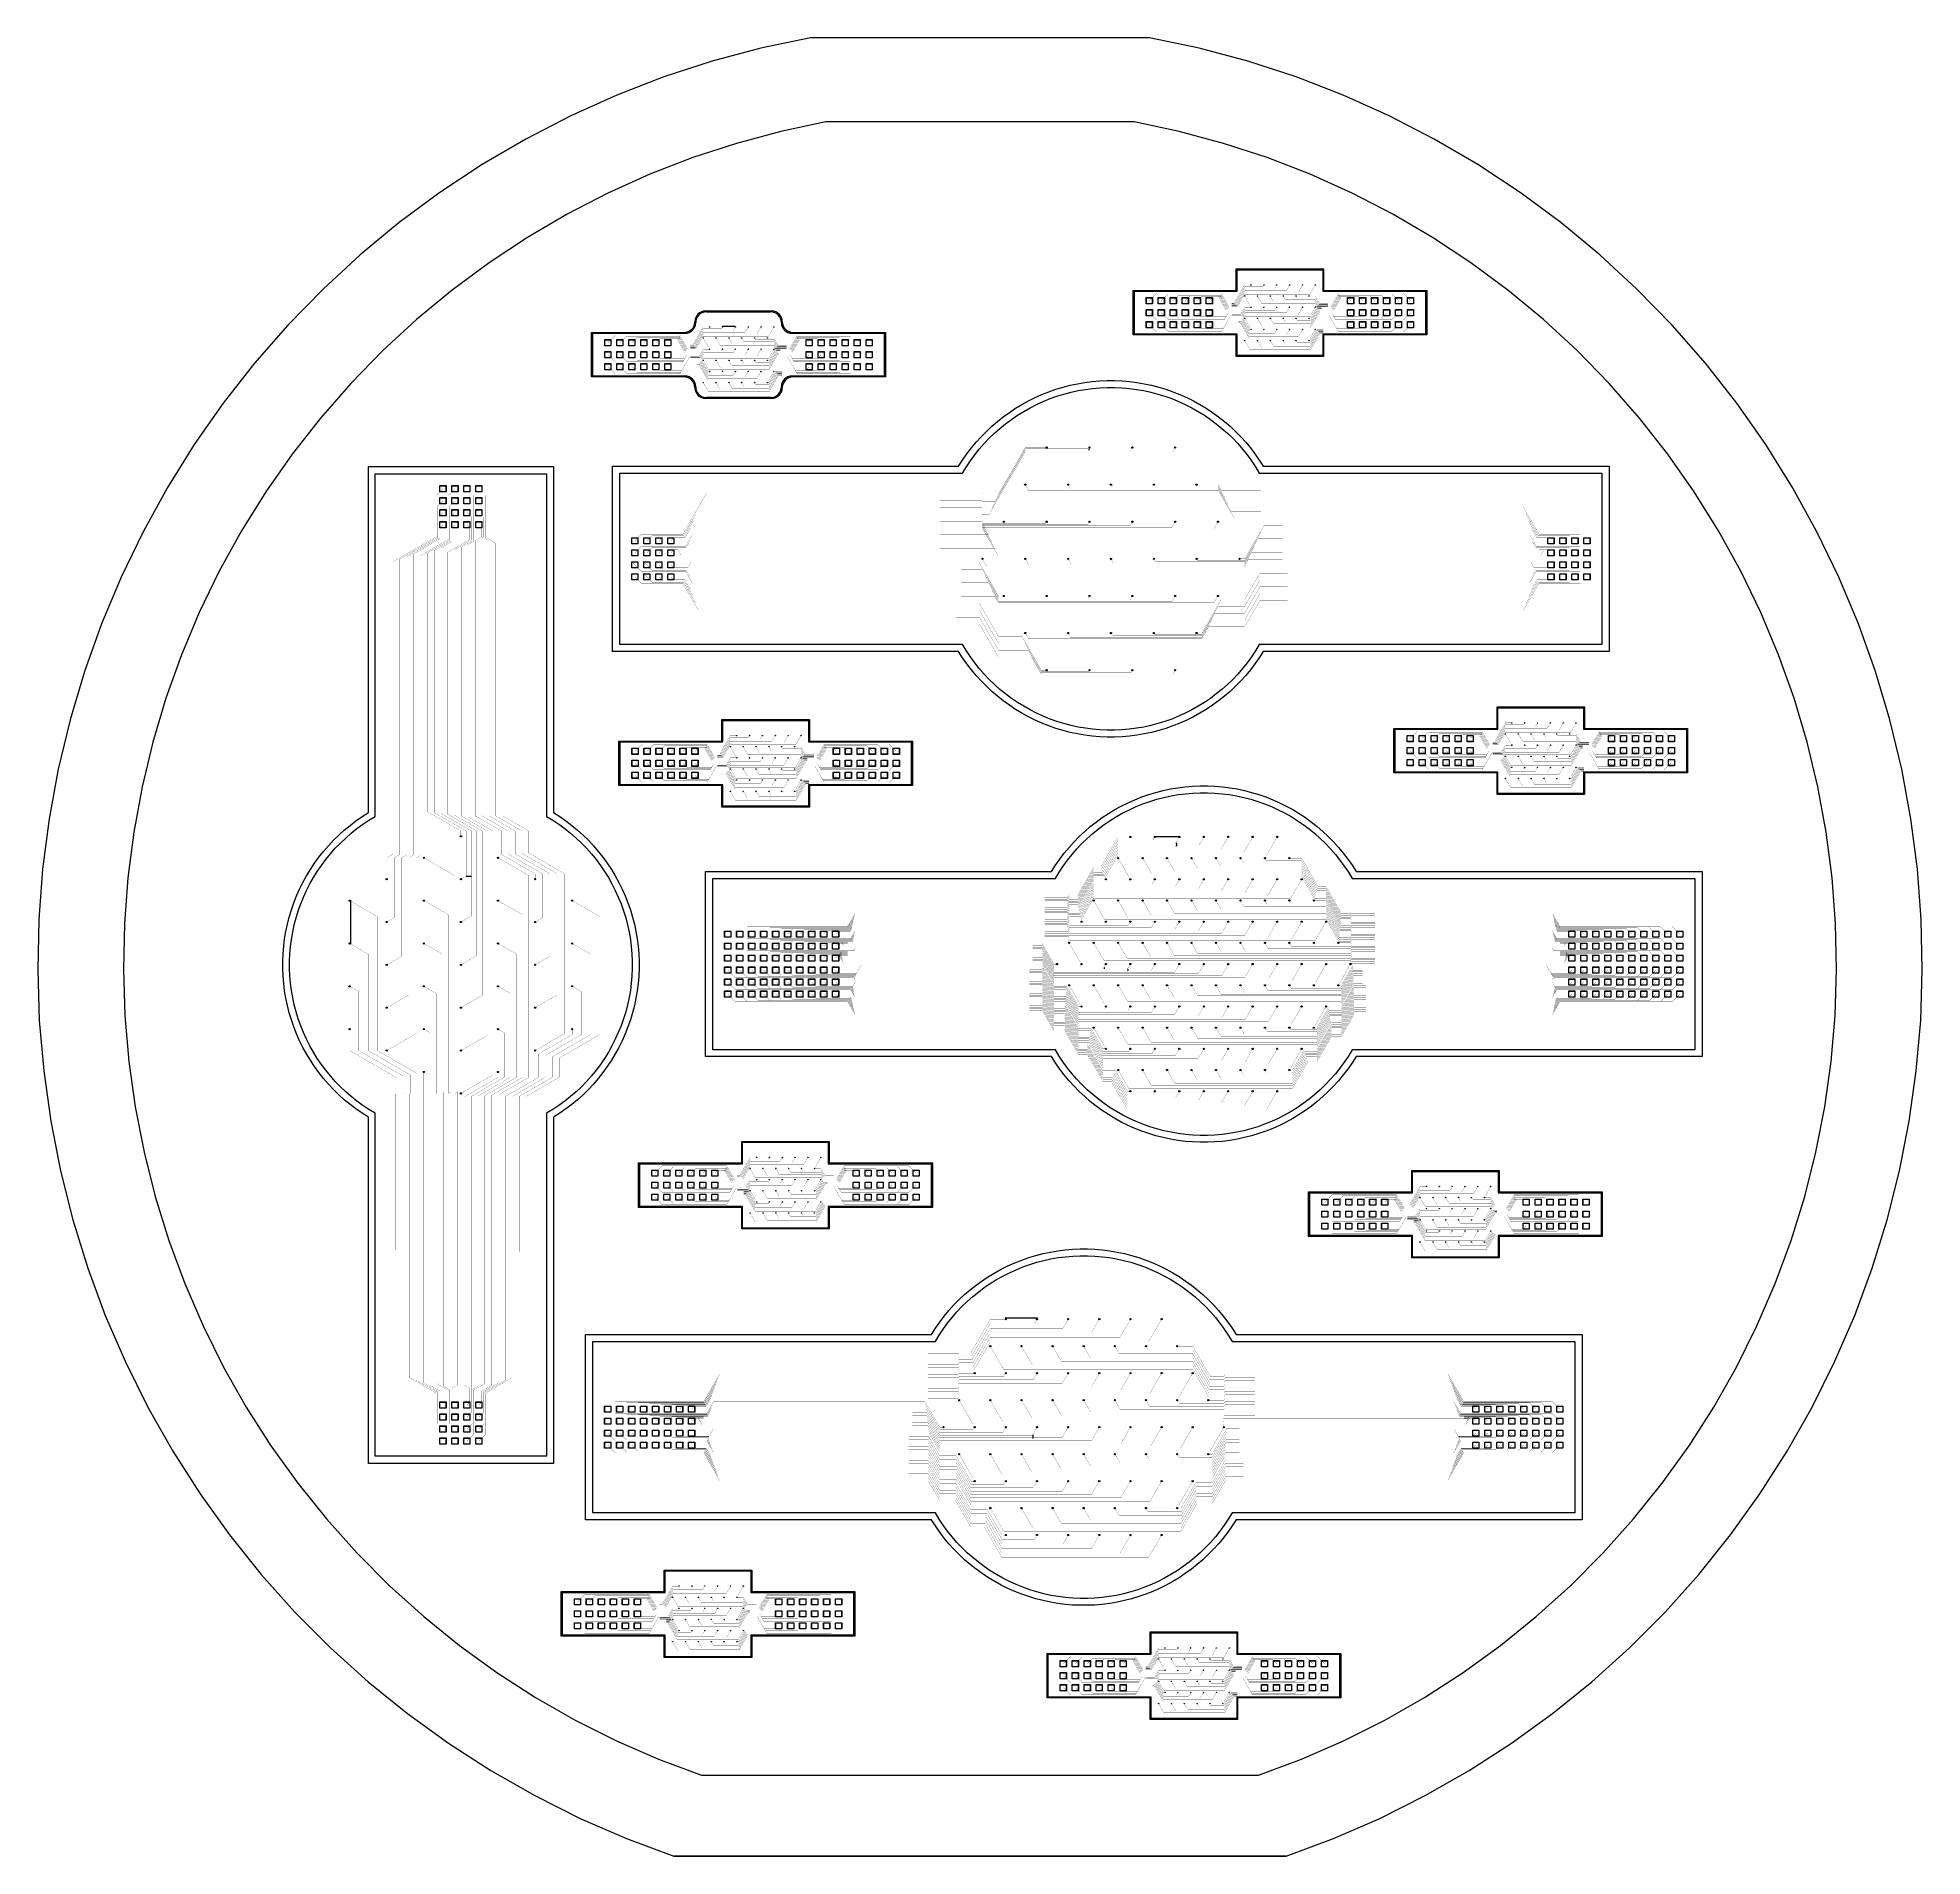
# Model space of a CAD drawing. Header units: metres. Extents: x -54999 to 54999, y -52014 to 54102.
import ezdxf

# ---------------------------------------------------------------- set-up
doc = ezdxf.new("R2010")
doc.units = ezdxf.units.M
for name, color, linetype in [('eDura_outline_ext', 6, 'Continuous'), ('eDura_outline_int', 6, 'Continuous'), ('etch', 3, 'Continuous'), ('metal', 4, 'Continuous'), ('wafer_ext', 8, 'Continuous'), ('wafer_int', 8, 'Continuous')]:
    doc.layers.add(name, color=color, linetype=linetype)
doc.dimstyles.get("Standard").update_dxf_attribs({"dimtxt": 2.5, "dimasz": 2.5, "dimexe": 1.25, "dimexo": 0.625, "dimtad": 1, "dimdec": 0, "dimtxsty": 'Standard', "dimcen": 2.5, "dimadec": 0, "dimazin": 0, "dimtfac": 1, "dimtmove": 0, "dimatfit": 3, "dimarcsym": 0})

# ---------------------------------------------------------------- blocks, each defined once
blk = doc.blocks.new('*D13')
at = {"color": 0, "lineweight": -2, "transparency": 16777216}
for p, q in [((-36791, 3750), (-36712, 3750)), ((-36714, 1253), (-36714, 3748)), ((-36791, 1250), (-36712, 1250))]:
    blk.add_line(p, q, dxfattribs=at)
at = {"color": 0, "transparency": 16777216}
for points in [[(-36714, 3748), (-36713, 3748), (-36714, 3750)], [(-36714, 1253), (-36713, 1253), (-36714, 1250)]]:
    blk.add_solid(points, dxfattribs=at)
at = {"layer": 'Defpoints', "color": 0, "transparency": 16777216}
for p in [(-36792, 3750), (-36714, 3750), (-36792, 1250)]:
    blk.add_point(p, dxfattribs=at)
at = {"color": 0, "transparency": 16777216, "insert": (-36715, 2500), "char_height": 2.5, "attachment_point": 5, "rotation": 90}
blk.add_mtext('2500', dxfattribs=at)
blk = doc.blocks.new('*D14')
at = {"color": 0, "lineweight": -2, "transparency": 16777216}
for p, q in [((-29988, 5178), (-29988, 5176)), ((-29985, 5177), (-29681, 5177)), ((-29679, 5178), (-29679, 5176))]:
    blk.add_line(p, q, dxfattribs=at)
at = {"color": 0, "transparency": 16777216}
for points in [[(-29985, 5178), (-29985, 5177), (-29988, 5177)], [(-29681, 5178), (-29681, 5177), (-29679, 5177)]]:
    blk.add_solid(points, dxfattribs=at)
at = {"layer": 'Defpoints', "color": 0, "transparency": 16777216}
for p in [(-29988, 5178), (-29679, 5178), (-29679, 5177)]:
    blk.add_point(p, dxfattribs=at)
at = {"color": 0, "transparency": 16777216, "insert": (-29833, 5179), "char_height": 2.5, "attachment_point": 5}
blk.add_mtext('309', dxfattribs=at)
blk = doc.blocks.new('*D15')
at = {"color": 0, "lineweight": -2, "transparency": 16777216}
for p, q in [((7240, -143), (7255, -143)), ((7240, -238), (7255, -238)), ((7253, -146), (7253, -236))]:
    blk.add_line(p, q, dxfattribs=at)
at = {"color": 0, "transparency": 16777216}
for points in [[(7253, -146), (7254, -146), (7253, -143)], [(7253, -236), (7254, -236), (7253, -238)]]:
    blk.add_solid(points, dxfattribs=at)
at = {"layer": 'Defpoints', "color": 0, "transparency": 16777216}
for p in [(7239, -143), (7239, -238), (7253, -238)]:
    blk.add_point(p, dxfattribs=at)
at = {"color": 0, "transparency": 16777216, "insert": (7251, -191), "char_height": 2.5, "attachment_point": 5, "rotation": 90}
blk.add_mtext('95', dxfattribs=at)
blk = doc.blocks.new('*D16')
at = {"color": 0, "lineweight": -2, "transparency": 16777216}
for p, q in [((10205, 7468), (10205, 7494)), ((10207, 7493), (11630, 7493)), ((11633, 7468), (11633, 7494))]:
    blk.add_line(p, q, dxfattribs=at)
at = {"color": 0, "transparency": 16777216}
for points in [[(10207, 7493), (10207, 7492), (10205, 7493)], [(11630, 7493), (11630, 7492), (11633, 7493)]]:
    blk.add_solid(points, dxfattribs=at)
at = {"layer": 'Defpoints', "color": 0, "transparency": 16777216}
for p in [(10205, 7467), (11633, 7493), (11633, 7467)]:
    blk.add_point(p, dxfattribs=at)
at = {"color": 0, "transparency": 16777216, "insert": (10919, 7495), "char_height": 2.5, "attachment_point": 5}
blk.add_mtext('1428', dxfattribs=at)
blk = doc.blocks.new('*D17')
at = {"color": 0, "lineweight": -2, "transparency": 16777216}
for p, q in [((1510, -20674), (1510, -20584)), ((1512, -20585), (3325, -20585)), ((3328, -20674), (3328, -20584))]:
    blk.add_line(p, q, dxfattribs=at)
at = {"color": 0, "transparency": 16777216}
for points in [[(1512, -20585), (1512, -20586), (1510, -20585)], [(3325, -20585), (3325, -20586), (3328, -20585)]]:
    blk.add_solid(points, dxfattribs=at)
at = {"layer": 'Defpoints', "color": 0, "transparency": 16777216}
for p in [(1510, -20674), (3328, -20585), (3328, -20674)]:
    blk.add_point(p, dxfattribs=at)
at = {"color": 0, "transparency": 16777216, "insert": (2419, -20584), "char_height": 2.5, "attachment_point": 5}
blk.add_mtext('1818', dxfattribs=at)
blk = doc.blocks.new('*D18')
at = {"color": 0, "lineweight": -2, "transparency": 16777216}
for p, q in [((3056, -27443), (3094, -27443)), ((3093, -27445), (3093, -27597)), ((3056, -27600), (3094, -27600))]:
    blk.add_line(p, q, dxfattribs=at)
at = {"color": 0, "transparency": 16777216}
for points in [[(3092, -27445), (3093, -27445), (3093, -27443)], [(3092, -27597), (3093, -27597), (3093, -27600)]]:
    blk.add_solid(points, dxfattribs=at)
at = {"layer": 'Defpoints', "color": 0, "transparency": 16777216}
for p in [(3056, -27443), (3056, -27600), (3093, -27600)]:
    blk.add_point(p, dxfattribs=at)
at = {"color": 0, "transparency": 16777216, "insert": (3091, -27521), "char_height": 2.5, "attachment_point": 5, "rotation": 90}
blk.add_mtext('157', dxfattribs=at)
blk = doc.blocks.new('*D20')
at = {"color": 0, "lineweight": -2, "transparency": 16777216}
for p, q in [((6346, 30108), (6356, 30108)), ((6346, 30028), (6356, 30028)), ((6355, 30106), (6355, 30031))]:
    blk.add_line(p, q, dxfattribs=at)
at = {"color": 0, "transparency": 16777216}
for points in [[(6355, 30106), (6356, 30106), (6355, 30108)], [(6355, 30031), (6356, 30031), (6355, 30028)]]:
    blk.add_solid(points, dxfattribs=at)
at = {"layer": 'Defpoints', "color": 0, "transparency": 16777216}
for p in [(6346, 30108), (6346, 30028), (6355, 30028)]:
    blk.add_point(p, dxfattribs=at)
at = {"color": 0, "transparency": 16777216, "insert": (6353, 30068), "char_height": 2.5, "attachment_point": 5, "rotation": 90}
blk.add_mtext('80', dxfattribs=at)
blk = doc.blocks.new('*D21')
at = {"color": 0, "lineweight": -2, "transparency": 16777216}
for p, q in [((11430, 7115), (11463, 7115)), ((11430, 6939), (11463, 6939)), ((11462, 7112), (11462, 6941))]:
    blk.add_line(p, q, dxfattribs=at)
at = {"color": 0, "transparency": 16777216}
for points in [[(11461, 7112), (11462, 7112), (11462, 7115)], [(11461, 6941), (11462, 6941), (11462, 6939)]]:
    blk.add_solid(points, dxfattribs=at)
at = {"layer": 'Defpoints', "color": 0, "transparency": 16777216}
for p in [(11430, 7115), (11430, 6939), (11462, 6939)]:
    blk.add_point(p, dxfattribs=at)
at = {"color": 0, "transparency": 16777216, "insert": (11460, 7027), "char_height": 2.5, "attachment_point": 5, "rotation": 90}
blk.add_mtext('176', dxfattribs=at)
blk = doc.blocks.new('*D22')
at = {"color": 0, "lineweight": -2, "transparency": 16777216}
for p, q in [((8613, -238), (8633, -238)), ((8613, -333), (8633, -333)), ((8631, -241), (8631, -331))]:
    blk.add_line(p, q, dxfattribs=at)
at = {"color": 0, "transparency": 16777216}
for points in [[(8631, -241), (8632, -241), (8631, -238)], [(8631, -331), (8632, -331), (8631, -333)]]:
    blk.add_solid(points, dxfattribs=at)
at = {"layer": 'Defpoints', "color": 0, "transparency": 16777216}
for p in [(8612, -238), (8612, -333), (8631, -333)]:
    blk.add_point(p, dxfattribs=at)
at = {"color": 0, "transparency": 16777216, "insert": (8630, -286), "char_height": 2.5, "attachment_point": 5, "rotation": 90}
blk.add_mtext('95', dxfattribs=at)
blk = doc.blocks.new('*D26')
at = {"color": 0, "lineweight": -2, "transparency": 16777216}
for p, q in [((-15031, 37226), (-15031, 37279)), ((-15028, 37278), (-14283, 37278)), ((-14281, 37226), (-14281, 37279))]:
    blk.add_line(p, q, dxfattribs=at)
at = {"color": 0, "transparency": 16777216}
for points in [[(-15028, 37279), (-15028, 37278), (-15031, 37278)], [(-14283, 37279), (-14283, 37278), (-14281, 37278)]]:
    blk.add_solid(points, dxfattribs=at)
at = {"layer": 'Defpoints', "color": 0, "transparency": 16777216}
for p in [(-15031, 37225), (-14281, 37278), (-14281, 37225)]:
    blk.add_point(p, dxfattribs=at)
at = {"color": 0, "transparency": 16777216, "insert": (-14656, 37280), "char_height": 2.5, "attachment_point": 5}
blk.add_mtext('750', dxfattribs=at)

msp = doc.modelspace()

# ---------------------------------------------------------------- linework, layer by layer
at = {"layer": 'eDura_outline_ext'}
for p, q in [((-16018.301, 38156.199), (-12168.301, 38156.199)), ((-22668.301, 34306.199), (-22668.301, 36906.199)), ((-22668.301, 36906.199), (-17268.301, 36906.199)), ((-16643.301, 36906.199), (-16643.301, 36906.199)), ((-11543.301, 36906.199), (-11543.301, 36906.199)), ((-10918.301, 36906.199), (-5518.301, 36906.199)), ((-5518.301, 36906.199), (-5518.301, 34306.199)), ((-17268.301, 34306.199), (-22668.301, 34306.199)), ((-16643.301, 34306.199), (-16643.301, 34306.199)), ((-11543.301, 34306.199), (-11543.301, 34306.199)), ((-5518.301, 34306.199), (-10918.301, 34306.199)), ((-12168.301, 33056.199), (-16018.301, 33056.199))]:
    msp.add_line(p, q, dxfattribs=at)
for points in [[(20058.4, 39356.056), (26083.4, 39356.056), (26083.4, 36756.056), (20058.4, 36756.056), (20058.4, 36756.056), (20058.4, 35506.056), (14958.4, 35506.056), (14958.4, 36756.056), (14958.4, 36756.056), (8933.4, 36756.056), (8933.4, 39356.056), (14958.4, 39356.056), (14958.4, 39356.056), (14958.4, 40606.056), (20058.4, 40606.056), (20058.4, 39356.056)], [(-1246.427, 29093.055), (-1012.834, 29460.02), (-764.099, 29816.895), (-500.657, 30163.057), (-222.97, 30497.899), (68.476, 30820.836), (373.172, 31131.302), (690.585, 31428.755), (1020.159, 31712.674), (1361.317, 31982.563), (1713.464, 32237.949), (2075.982, 32478.386), (2448.238, 32703.452), (2829.58, 32912.754), (3219.341, 33105.926), (3616.84, 33282.63), (4021.38, 33442.557), (4432.254, 33585.427), (4848.743, 33710.989), (5270.118, 33819.025), (5695.643, 33909.346), (6124.573, 33981.792), (6556.157, 34036.238), (6989.64, 34072.589), (7424.265, 34090.78), (7859.27, 34090.78), (8293.894, 34072.589), (8727.377, 34036.238), (9158.961, 33981.792), (9587.891, 33909.346), (10013.416, 33819.025), (10434.792, 33710.989), (10851.281, 33585.427), (11262.155, 33442.557), (11666.695, 33282.63), (12064.193, 33105.926), (12453.954, 32912.754), (12835.296, 32703.452), (13207.552, 32478.386), (13570.07, 32237.949), (13922.217, 31982.563), (14263.376, 31712.674), (14592.95, 31428.755), (14910.362, 31131.302), (15215.058, 30820.836), (15506.505, 30497.899), (15784.192, 30163.057), (16047.633, 29816.895), (16296.368, 29460.02), (16529.962, 29093.055), (16529.962, 29093.055), (36729.962, 29093.055), (36729.962, 18293.055), (16529.962, 18293.055), (16529.962, 18293.055), (16296.368, 17926.09), (16047.633, 17569.214), (15784.192, 17223.053), (15506.505, 16888.211), (15215.058, 16565.274), (14910.362, 16254.807), (14592.95, 15957.354), (14263.376, 15673.435), (13922.217, 15403.546), (13570.07, 15148.16), (13207.552, 14907.724), (12835.296, 14682.658), (12453.954, 14473.355), (12064.193, 14280.183), (11666.695, 14103.479), (11262.155, 13943.552), (10851.281, 13800.683), (10434.792, 13675.12), (10013.416, 13567.084), (9587.891, 13476.764), (9158.961, 13404.317), (8727.377, 13349.871), (8293.894, 13313.52), (7859.27, 13295.329), (7424.265, 13295.329), (6989.64, 13313.52), (6556.157, 13349.871), (6124.573, 13404.317), (5695.643, 13476.764), (5270.118, 13567.084), (4848.743, 13675.12), (4432.254, 13800.683), (4021.38, 13943.552), (3616.84, 14103.479), (3219.341, 14280.183), (2829.58, 14473.355), (2448.238, 14682.658), (2075.982, 14907.724), (1713.464, 15148.16), (1361.317, 15403.546), (1020.159, 15673.435), (690.585, 15957.354), (373.172, 16254.807), (68.476, 16565.274), (-222.97, 16888.211), (-500.657, 17223.053), (-764.099, 17569.214), (-1012.834, 17926.09), (-1246.427, 18293.055), (-1246.427, 18293.055), (-21446.427, 18293.055), (-21446.427, 29093.055), (-1246.427, 29093.055)], [(-35696.928, -8888.194), (-36063.893, -8654.601), (-36420.768, -8405.866), (-36766.93, -8142.424), (-37101.772, -7864.738), (-37424.709, -7573.291), (-37735.175, -7268.595), (-38032.628, -6951.182), (-38316.548, -6621.608), (-38586.436, -6280.45), (-38841.822, -5928.303), (-39082.259, -5565.785), (-39307.325, -5193.529), (-39516.627, -4812.187), (-39709.799, -4422.426), (-39886.503, -4024.928), (-40046.43, -3620.388), (-40189.3, -3209.514), (-40314.862, -2793.024), (-40422.899, -2371.649), (-40513.219, -1946.124), (-40585.665, -1517.194), (-40640.112, -1085.61), (-40676.462, -652.127), (-40694.653, -217.502), (-40694.653, 217.502), (-40676.462, 652.127), (-40640.112, 1085.61), (-40585.665, 1517.194), (-40513.219, 1946.124), (-40422.899, 2371.649), (-40314.862, 2793.024), (-40189.3, 3209.514), (-40046.43, 3620.388), (-39886.503, 4024.928), (-39709.799, 4422.426), (-39516.627, 4812.187), (-39307.325, 5193.529), (-39082.259, 5565.785), (-38841.822, 5928.303), (-38586.436, 6280.45), (-38316.548, 6621.608), (-38032.628, 6951.182), (-37735.175, 7268.595), (-37424.709, 7573.291), (-37101.772, 7864.738), (-36766.93, 8142.424), (-36420.768, 8405.866), (-36063.893, 8654.601), (-35696.928, 8888.194), (-35696.928, 8888.194), (-35696.928, 29088.194), (-24896.928, 29088.194), (-24896.928, 8888.194), (-24896.928, 8888.194), (-24529.963, 8654.601), (-24173.087, 8405.866), (-23826.926, 8142.424), (-23492.084, 7864.738), (-23169.147, 7573.291), (-22858.68, 7268.595), (-22561.227, 6951.182), (-22277.308, 6621.608), (-22007.419, 6280.45), (-21752.033, 5928.303), (-21511.597, 5565.785), (-21286.531, 5193.529), (-21077.228, 4812.187), (-20884.056, 4422.426), (-20707.352, 4024.928), (-20547.426, 3620.388), (-20404.556, 3209.514), (-20278.993, 2793.024), (-20170.957, 2371.649), (-20080.637, 1946.124), (-20008.19, 1517.194), (-19953.744, 1085.61), (-19917.394, 652.127), (-19899.202, 217.502), (-19899.202, -217.502), (-19917.394, -652.127), (-19953.744, -1085.61), (-20008.19, -1517.194), (-20080.637, -1946.124), (-20170.957, -2371.649), (-20278.993, -2793.024), (-20404.556, -3209.514), (-20547.426, -3620.388), (-20707.352, -4024.928), (-20884.056, -4422.426), (-21077.228, -4812.187), (-21286.531, -5193.529), (-21511.597, -5565.785), (-21752.033, -5928.303), (-22007.419, -6280.45), (-22277.308, -6621.608), (-22561.227, -6951.182), (-22858.68, -7268.595), (-23169.147, -7573.291), (-23492.084, -7864.738), (-23826.926, -8142.424), (-24173.087, -8405.866), (-24529.963, -8654.601), (-24896.928, -8888.194), (-24896.928, -8888.194), (-24896.928, -29088.194), (-35696.928, -29088.194), (-35696.928, -8888.194)], [(-9959.865, 13061.36), (-3934.865, 13061.36), (-3934.865, 10461.36), (-9959.865, 10461.36), (-9959.865, 10461.36), (-9959.865, 9211.36), (-15059.865, 9211.36), (-15059.865, 10461.36), (-15059.865, 10461.36), (-21084.865, 10461.36), (-21084.865, 13061.36), (-15059.865, 13061.36), (-15059.865, 13061.36), (-15059.865, 14311.36), (-9959.865, 14311.36), (-9959.865, 13061.36)], [(35278.928, 13800.568), (41303.928, 13800.568), (41303.928, 11200.568), (35278.928, 11200.568), (35278.928, 11200.568), (35278.928, 9950.568), (30178.928, 9950.568), (30178.928, 11200.568), (30178.928, 11200.568), (24153.928, 11200.568), (24153.928, 13800.568), (30178.928, 13800.568), (30178.928, 13800.568), (30178.928, 15050.568), (35278.928, 15050.568), (35278.928, 13800.568)], [(4172.558, 5446.806), (4406.152, 5813.771), (4654.887, 6170.647), (4918.328, 6516.808), (5196.015, 6851.65), (5487.461, 7174.587), (5792.158, 7485.054), (6109.57, 7782.507), (6439.144, 8066.426), (6780.303, 8336.315), (7132.45, 8591.701), (7494.968, 8832.137), (7867.224, 9057.203), (8248.566, 9266.506), (8638.327, 9459.678), (9035.825, 9636.382), (9440.365, 9796.308), (9851.239, 9939.178), (10267.728, 10064.741), (10689.104, 10172.777), (11114.629, 10263.097), (11543.559, 10335.544), (11975.143, 10389.99), (12408.626, 10426.34), (12843.25, 10444.532), (13278.255, 10444.532), (13712.879, 10426.34), (14146.363, 10389.99), (14577.947, 10335.544), (15006.877, 10263.097), (15432.401, 10172.777), (15853.777, 10064.741), (16270.266, 9939.178), (16681.14, 9796.308), (17085.68, 9636.382), (17483.179, 9459.678), (17872.94, 9266.506), (18254.282, 9057.203), (18626.538, 8832.137), (18989.056, 8591.701), (19341.202, 8336.315), (19682.361, 8066.426), (20011.935, 7782.507), (20329.348, 7485.054), (20634.044, 7174.587), (20925.49, 6851.65), (21203.177, 6516.808), (21466.618, 6170.647), (21715.354, 5813.771), (21948.947, 5446.806), (21948.947, 5446.806), (42148.947, 5446.806), (42148.947, -5353.194), (21948.947, -5353.194), (21948.947, -5353.194), (21715.354, -5720.159), (21466.618, -6077.034), (21203.177, -6423.196), (20925.49, -6758.038), (20634.044, -7080.975), (20329.348, -7391.441), (20011.935, -7688.894), (19682.361, -7972.814), (19341.202, -8242.702), (18989.056, -8498.088), (18626.538, -8738.525), (18254.282, -8963.591), (17872.94, -9172.893), (17483.179, -9366.065), (17085.68, -9542.769), (16681.14, -9702.696), (16270.266, -9845.566), (15853.777, -9971.128), (15432.401, -10079.164), (15006.877, -10169.485), (14577.947, -10241.931), (14146.363, -10296.378), (13712.879, -10332.728), (13278.255, -10350.919), (12843.25, -10350.919), (12408.626, -10332.728), (11975.143, -10296.378), (11543.559, -10241.931), (11114.629, -10169.485), (10689.104, -10079.164), (10267.728, -9971.128), (9851.239, -9845.566), (9440.365, -9702.696), (9035.825, -9542.769), (8638.327, -9366.065), (8248.566, -9172.893), (7867.224, -8963.591), (7494.968, -8738.525), (7132.45, -8498.088), (6780.303, -8242.702), (6439.144, -7972.814), (6109.57, -7688.894), (5792.158, -7391.441), (5487.461, -7080.975), (5196.015, -6758.038), (4918.328, -6423.196), (4654.887, -6077.034), (4406.152, -5720.159), (4172.558, -5353.194), (4172.558, -5353.194), (-16027.442, -5353.194), (-16027.442, 5446.806), (4172.558, 5446.806)], [(-8803.745, -11553.298), (-2778.745, -11553.298), (-2778.745, -14153.298), (-8803.745, -14153.298), (-8803.745, -14153.298), (-8803.745, -15403.298), (-13903.745, -15403.298), (-13903.745, -14153.298), (-13903.745, -14153.298), (-19928.745, -14153.298), (-19928.745, -11553.298), (-13903.745, -11553.298), (-13903.745, -11553.298), (-13903.745, -10303.298), (-8803.745, -10303.298), (-8803.745, -11553.298)], [(30295.907, -13247.122), (36320.907, -13247.122), (36320.907, -15847.122), (30295.907, -15847.122), (30295.907, -15847.122), (30295.907, -17097.122), (25195.907, -17097.122), (25195.907, -15847.122), (25195.907, -15847.122), (19170.907, -15847.122), (19170.907, -13247.122), (25195.907, -13247.122), (25195.907, -13247.122), (25195.907, -11997.122), (30295.907, -11997.122), (30295.907, -13247.122)], [(-2833.655, -21571.934), (-2600.061, -21204.969), (-2351.326, -20848.094), (-2087.885, -20501.932), (-1810.198, -20167.09), (-1518.751, -19844.153), (-1214.055, -19533.686), (-896.643, -19236.233), (-567.069, -18952.314), (-225.91, -18682.425), (126.237, -18427.039), (488.755, -18186.603), (861.011, -17961.537), (1242.353, -17752.235), (1632.114, -17559.062), (2029.612, -17382.358), (2434.152, -17222.432), (2845.026, -17079.562), (3261.515, -16953.999), (3682.891, -16845.963), (4108.416, -16755.643), (4537.346, -16683.196), (4968.93, -16628.75), (5402.413, -16592.4), (5837.037, -16574.209), (6272.042, -16574.209), (6706.667, -16592.4), (7140.15, -16628.75), (7571.734, -16683.196), (8000.664, -16755.643), (8426.189, -16845.963), (8847.564, -16953.999), (9264.053, -17079.562), (9674.927, -17222.432), (10079.467, -17382.358), (10476.966, -17559.062), (10866.727, -17752.235), (11248.069, -17961.537), (11620.325, -18186.603), (11982.843, -18427.039), (12334.99, -18682.425), (12676.148, -18952.314), (13005.722, -19236.233), (13323.135, -19533.686), (13627.831, -19844.153), (13919.277, -20167.09), (14196.964, -20501.932), (14460.406, -20848.094), (14709.141, -21204.969), (14942.734, -21571.934), (14942.734, -21571.934), (35142.734, -21571.934), (35142.734, -32371.934), (14942.734, -32371.934), (14942.734, -32371.934), (14709.141, -32738.899), (14460.406, -33095.774), (14196.964, -33441.936), (13919.277, -33776.778), (13627.831, -34099.715), (13323.135, -34410.181), (13005.722, -34707.634), (12676.148, -34991.554), (12334.99, -35261.442), (11982.843, -35516.828), (11620.325, -35757.265), (11248.069, -35982.331), (10866.727, -36191.633), (10476.966, -36384.805), (10079.467, -36561.509), (9674.927, -36721.436), (9264.053, -36864.306), (8847.564, -36989.869), (8426.189, -37097.905), (8000.664, -37188.225), (7571.734, -37260.672), (7140.15, -37315.118), (6706.667, -37351.468), (6272.042, -37369.659), (5837.037, -37369.659), (5402.413, -37351.468), (4968.93, -37315.118), (4537.346, -37260.672), (4108.416, -37188.225), (3682.891, -37097.905), (3261.515, -36989.869), (2845.026, -36864.306), (2434.152, -36721.436), (2029.612, -36561.509), (1632.114, -36384.805), (1242.353, -36191.633), (861.011, -35982.331), (488.755, -35757.265), (126.237, -35516.828), (-225.91, -35261.442), (-567.069, -34991.554), (-896.643, -34707.634), (-1214.055, -34410.181), (-1518.751, -34099.715), (-1810.198, -33776.778), (-2087.885, -33441.936), (-2351.326, -33095.774), (-2600.061, -32738.899), (-2833.655, -32371.934), (-2833.655, -32371.934), (-23033.655, -32371.934), (-23033.655, -21571.934), (-2833.655, -21571.934)], [(-13324.504, -36566.891), (-7299.504, -36566.891), (-7299.504, -39166.891), (-13324.504, -39166.891), (-13324.504, -39166.891), (-13324.504, -40416.891), (-18424.504, -40416.891), (-18424.504, -39166.891), (-18424.504, -39166.891), (-24449.504, -39166.891), (-24449.504, -36566.891), (-18424.504, -36566.891), (-18424.504, -36566.891), (-18424.504, -35316.891), (-13324.504, -35316.891), (-13324.504, -36566.891)], [(15037.511, -40175.222), (21062.511, -40175.222), (21062.511, -42775.222), (15037.511, -42775.222), (15037.511, -42775.222), (15037.511, -44025.222), (9937.511, -44025.222), (9937.511, -42775.222), (9937.511, -42775.222), (3912.511, -42775.222), (3912.511, -40175.222), (9937.511, -40175.222), (9937.511, -40175.222), (9937.511, -38925.222), (15037.511, -38925.222), (15037.511, -40175.222)]]:
    msp.add_lwpolyline(points, close=True, dxfattribs=at)
for centre, start, end in [((-17268.301, 37531.199), 270, 0), ((-16018.301, 37531.199), 90, 180), ((-12218.301, 37481.199), 0, 90), ((-10968.301, 37481.199), 180, 270), ((-17268.301, 33681.199), 0, 90), ((-10918.301, 33681.199), 90, 180), ((-16018.301, 33681.199), 180, 270), ((-12168.301, 33681.199), 270, 0)]:
    msp.add_arc(centre, 625, start, end, dxfattribs=at)
at = {"layer": 'eDura_outline_int'}
for p, q in [((-15968.301, 38106.199), (-12218.301, 38106.199)), ((-22593.301, 34356.199), (-22593.301, 36856.199)), ((-22593.301, 36856.199), (-17218.301, 36856.199)), ((-16593.301, 36856.199), (-16593.301, 36856.199)), ((-11593.301, 36856.199), (-11593.301, 36856.199)), ((-10968.301, 36856.199), (-5593.301, 36856.199)), ((-5593.301, 36856.199), (-5593.301, 34356.199)), ((-17218.301, 34356.199), (-22593.301, 34356.199)), ((-16593.301, 34356.199), (-16593.301, 34356.199)), ((-11593.301, 34356.199), (-11593.301, 34356.199)), ((-5593.301, 34356.199), (-10968.301, 34356.199)), ((-12218.301, 33106.199), (-15968.301, 33106.199))]:
    msp.add_line(p, q, dxfattribs=at)
for points in [[(20008.4, 39306.056), (26008.4, 39306.056), (26008.4, 36806.056), (20008.4, 36806.056), (20008.4, 36806.056), (20008.4, 35556.056), (15008.4, 35556.056), (15008.4, 36806.056), (15008.4, 36806.056), (9008.4, 36806.056), (9008.4, 39306.056), (15008.4, 39306.056), (15008.4, 39306.056), (15008.4, 40556.056), (20008.4, 40556.056), (20008.4, 39306.056)], [(-1018.487, 28693.055), (-796.928, 29058.538), (-559.955, 29414.221), (-308.001, 29759.453), (-41.524, 30093.604), (238.987, 30416.064), (533.021, 30726.242), (840.04, 31023.573), (1159.483, 31307.514), (1490.768, 31577.546), (1833.288, 31833.176), (2186.418, 32073.936), (2549.514, 32299.387), (2921.911, 32509.117), (3302.93, 32702.743), (3691.874, 32879.912), (4088.034, 33040.299), (4490.685, 33183.612), (4899.092, 33309.589), (5312.509, 33418), (5730.181, 33508.646), (6151.344, 33581.363), (6575.231, 33636.017), (7001.065, 33672.509), (7428.07, 33690.771), (7855.465, 33690.771), (8282.469, 33672.509), (8708.304, 33636.017), (9132.19, 33581.363), (9553.353, 33508.646), (9971.025, 33418), (10384.442, 33309.589), (10792.849, 33183.612), (11195.5, 33040.299), (11591.66, 32879.912), (11980.605, 32702.743), (12361.623, 32509.117), (12734.021, 32299.387), (13097.116, 32073.936), (13450.247, 31833.176), (13792.767, 31577.546), (14124.051, 31307.514), (14443.495, 31023.573), (14750.513, 30726.242), (15044.547, 30416.064), (15325.058, 30093.604), (15591.535, 29759.453), (15843.49, 29414.221), (16080.463, 29058.538), (16302.021, 28693.055), (16302.021, 28693.055), (36302.021, 28693.055), (36302.021, 18693.055), (16302.021, 18693.055), (16302.021, 18693.055), (16080.463, 18327.571), (15843.49, 17971.888), (15591.535, 17626.656), (15325.058, 17292.505), (15044.547, 16970.046), (14750.513, 16659.867), (14443.495, 16362.536), (14124.051, 16078.595), (13792.767, 15808.563), (13450.247, 15552.934), (13097.116, 15312.174), (12734.021, 15086.722), (12361.623, 14876.992), (11980.605, 14683.366), (11591.66, 14506.197), (11195.5, 14345.81), (10792.849, 14202.497), (10384.442, 14076.52), (9971.025, 13968.11), (9553.353, 13877.463), (9132.19, 13804.746), (8708.304, 13750.092), (8282.469, 13713.601), (7855.465, 13695.338), (7428.07, 13695.338), (7001.065, 13713.601), (6575.231, 13750.092), (6151.344, 13804.746), (5730.181, 13877.463), (5312.509, 13968.11), (4899.092, 14076.52), (4490.685, 14202.497), (4088.034, 14345.81), (3691.874, 14506.197), (3302.93, 14683.366), (2921.911, 14876.992), (2549.514, 15086.722), (2186.418, 15312.174), (1833.288, 15552.934), (1490.768, 15808.563), (1159.483, 16078.595), (840.04, 16362.536), (533.021, 16659.867), (238.987, 16970.046), (-41.524, 17292.505), (-308.001, 17626.656), (-559.955, 17971.888), (-796.928, 18327.571), (-1018.487, 18693.055), (-1018.487, 18693.055), (-21018.487, 18693.055), (-21018.487, 28693.055), (-1018.487, 28693.055)], [(-35296.928, -8660.254), (-35662.412, -8438.696), (-36018.094, -8201.723), (-36363.327, -7949.768), (-36697.477, -7683.291), (-37019.937, -7402.78), (-37330.115, -7108.746), (-37627.447, -6801.727), (-37911.387, -6482.284), (-38181.419, -6151), (-38437.049, -5808.479), (-38677.809, -5455.349), (-38903.26, -5092.254), (-39112.99, -4719.856), (-39306.616, -4338.837), (-39483.785, -3949.893), (-39644.172, -3553.733), (-39787.485, -3151.082), (-39913.462, -2742.675), (-40021.873, -2329.258), (-40112.519, -1911.586), (-40185.236, -1490.423), (-40239.89, -1066.537), (-40276.382, -640.702), (-40294.644, -213.698), (-40294.644, 213.698), (-40276.382, 640.702), (-40239.89, 1066.537), (-40185.236, 1490.423), (-40112.519, 1911.586), (-40021.873, 2329.258), (-39913.462, 2742.675), (-39787.485, 3151.082), (-39644.172, 3553.733), (-39483.785, 3949.893), (-39306.616, 4338.837), (-39112.99, 4719.856), (-38903.26, 5092.254), (-38677.809, 5455.349), (-38437.049, 5808.479), (-38181.419, 6151), (-37911.387, 6482.284), (-37627.447, 6801.727), (-37330.115, 7108.746), (-37019.937, 7402.78), (-36697.477, 7683.291), (-36363.327, 7949.768), (-36018.094, 8201.723), (-35662.412, 8438.696), (-35296.928, 8660.254), (-35296.928, 8660.254), (-35296.928, 28660.254), (-25296.928, 28660.254), (-25296.928, 8660.254), (-25296.928, 8660.254), (-24931.444, 8438.696), (-24575.761, 8201.723), (-24230.529, 7949.768), (-23896.378, 7683.291), (-23573.919, 7402.78), (-23263.74, 7108.746), (-22966.409, 6801.727), (-22682.468, 6482.284), (-22412.436, 6151), (-22156.807, 5808.479), (-21916.047, 5455.349), (-21690.596, 5092.254), (-21480.865, 4719.856), (-21287.239, 4338.837), (-21110.071, 3949.893), (-20949.683, 3553.733), (-20806.37, 3151.082), (-20680.393, 2742.675), (-20571.983, 2329.258), (-20481.336, 1911.586), (-20408.62, 1490.423), (-20353.965, 1066.537), (-20317.474, 640.702), (-20299.211, 213.698), (-20299.211, -213.698), (-20317.474, -640.702), (-20353.965, -1066.537), (-20408.62, -1490.423), (-20481.336, -1911.586), (-20571.983, -2329.258), (-20680.393, -2742.675), (-20806.37, -3151.082), (-20949.683, -3553.733), (-21110.071, -3949.893), (-21287.239, -4338.837), (-21480.865, -4719.856), (-21690.596, -5092.254), (-21916.047, -5455.349), (-22156.807, -5808.479), (-22412.436, -6151), (-22682.468, -6482.284), (-22966.409, -6801.727), (-23263.74, -7108.746), (-23573.919, -7402.78), (-23896.378, -7683.291), (-24230.529, -7949.768), (-24575.761, -8201.723), (-24931.444, -8438.696), (-25296.928, -8660.254), (-25296.928, -8660.254), (-25296.928, -28660.254), (-35296.928, -28660.254), (-35296.928, -8660.254)], [(35228.928, 13750.568), (41228.928, 13750.568), (41228.928, 11250.568), (35228.928, 11250.568), (35228.928, 11250.568), (35228.928, 10000.568), (30228.928, 10000.568), (30228.928, 11250.568), (30228.928, 11250.568), (24228.928, 11250.568), (24228.928, 13750.568), (30228.928, 13750.568), (30228.928, 13750.568), (30228.928, 15000.568), (35228.928, 15000.568), (35228.928, 13750.568)], [(-10009.865, 13011.36), (-4009.865, 13011.36), (-4009.865, 10511.36), (-10009.865, 10511.36), (-10009.865, 10511.36), (-10009.865, 9261.36), (-15009.865, 9261.36), (-15009.865, 10511.36), (-15009.865, 10511.36), (-21009.865, 10511.36), (-21009.865, 13011.36), (-15009.865, 13011.36), (-15009.865, 13011.36), (-15009.865, 14261.36), (-10009.865, 14261.36), (-10009.865, 13011.36)], [(4400.499, 5046.806), (4622.057, 5412.29), (4859.03, 5767.973), (5110.985, 6113.205), (5377.461, 6447.356), (5657.973, 6769.815), (5952.006, 7079.994), (6259.025, 7377.325), (6578.469, 7661.266), (6909.753, 7931.298), (7252.273, 8186.927), (7605.404, 8427.687), (7968.499, 8653.138), (8340.896, 8862.869), (8721.915, 9056.495), (9110.86, 9233.663), (9507.019, 9394.051), (9909.671, 9537.364), (10318.078, 9663.341), (10731.495, 9771.751), (11149.166, 9862.398), (11570.33, 9935.114), (11994.216, 9989.769), (12420.05, 10026.26), (12847.055, 10044.523), (13274.45, 10044.523), (13701.455, 10026.26), (14127.289, 9989.769), (14551.175, 9935.114), (14972.339, 9862.398), (15390.011, 9771.751), (15803.428, 9663.341), (16211.835, 9537.364), (16614.486, 9394.051), (17010.646, 9233.663), (17399.59, 9056.495), (17780.609, 8862.869), (18153.006, 8653.138), (18516.102, 8427.687), (18869.232, 8186.927), (19211.752, 7931.298), (19543.037, 7661.266), (19862.48, 7377.325), (20169.499, 7079.994), (20463.533, 6769.815), (20744.044, 6447.356), (21010.52, 6113.205), (21262.475, 5767.973), (21499.448, 5412.29), (21721.007, 5046.806), (21721.007, 5046.806), (41721.007, 5046.806), (41721.007, -4953.194), (21721.007, -4953.194), (21721.007, -4953.194), (21499.448, -5318.678), (21262.475, -5674.36), (21010.52, -6019.593), (20744.044, -6353.743), (20463.533, -6676.203), (20169.499, -6986.381), (19862.48, -7283.713), (19543.037, -7567.653), (19211.752, -7837.685), (18869.232, -8093.315), (18516.102, -8334.075), (18153.006, -8559.526), (17780.609, -8769.256), (17399.59, -8962.882), (17010.646, -9140.051), (16614.486, -9300.438), (16211.835, -9443.751), (15803.428, -9569.728), (15390.011, -9678.139), (14972.339, -9768.785), (14551.175, -9841.502), (14127.289, -9896.156), (13701.455, -9932.648), (13274.45, -9950.91), (12847.055, -9950.91), (12420.05, -9932.648), (11994.216, -9896.156), (11570.33, -9841.502), (11149.166, -9768.785), (10731.495, -9678.139), (10318.078, -9569.728), (9909.671, -9443.751), (9507.019, -9300.438), (9110.86, -9140.051), (8721.915, -8962.882), (8340.896, -8769.256), (7968.499, -8559.526), (7605.404, -8334.075), (7252.273, -8093.315), (6909.753, -7837.685), (6578.469, -7567.653), (6259.025, -7283.713), (5952.006, -6986.381), (5657.973, -6676.203), (5377.461, -6353.743), (5110.985, -6019.593), (4859.03, -5674.36), (4622.057, -5318.678), (4400.499, -4953.194), (4400.499, -4953.194), (-15599.501, -4953.194), (-15599.501, 5046.806), (4400.499, 5046.806)], [(-8853.745, -11603.298), (-2853.745, -11603.298), (-2853.745, -14103.298), (-8853.745, -14103.298), (-8853.745, -14103.298), (-8853.745, -15353.298), (-13853.745, -15353.298), (-13853.745, -14103.298), (-13853.745, -14103.298), (-19853.745, -14103.298), (-19853.745, -11603.298), (-13853.745, -11603.298), (-13853.745, -11603.298), (-13853.745, -10353.298), (-8853.745, -10353.298), (-8853.745, -11603.298)], [(30245.907, -13297.122), (36245.907, -13297.122), (36245.907, -15797.122), (30245.907, -15797.122), (30245.907, -15797.122), (30245.907, -17047.122), (25245.907, -17047.122), (25245.907, -15797.122), (25245.907, -15797.122), (19245.907, -15797.122), (19245.907, -13297.122), (25245.907, -13297.122), (25245.907, -13297.122), (25245.907, -12047.122), (30245.907, -12047.122), (30245.907, -13297.122)], [(-2605.714, -21971.934), (-2384.156, -21606.45), (-2147.183, -21250.767), (-1895.228, -20905.535), (-1628.751, -20571.384), (-1348.24, -20248.925), (-1054.206, -19938.746), (-747.188, -19641.415), (-427.744, -19357.474), (-96.46, -19087.443), (246.06, -18831.813), (599.191, -18591.053), (962.286, -18365.602), (1334.684, -18155.871), (1715.702, -17962.245), (2104.647, -17785.077), (2500.807, -17624.689), (2903.458, -17481.376), (3311.865, -17355.4), (3725.282, -17246.989), (4142.954, -17156.342), (4564.117, -17083.626), (4988.003, -17028.972), (5413.838, -16992.48), (5840.842, -16974.217), (6268.237, -16974.217), (6695.242, -16992.48), (7121.076, -17028.972), (7544.962, -17083.626), (7966.126, -17156.342), (8383.798, -17246.989), (8797.215, -17355.4), (9205.622, -17481.376), (9608.273, -17624.689), (10004.433, -17785.077), (10393.377, -17962.245), (10774.396, -18155.871), (11146.793, -18365.602), (11509.889, -18591.053), (11863.019, -18831.813), (12205.539, -19087.443), (12536.824, -19357.474), (12856.267, -19641.415), (13163.286, -19938.746), (13457.32, -20248.925), (13737.831, -20571.384), (14004.307, -20905.535), (14256.262, -21250.767), (14493.235, -21606.45), (14714.794, -21971.934), (14714.794, -21971.934), (34714.794, -21971.934), (34714.794, -31971.934), (14714.794, -31971.934), (14714.794, -31971.934), (14493.235, -32337.418), (14256.262, -32693.1), (14004.307, -33038.333), (13737.831, -33372.484), (13457.32, -33694.943), (13163.286, -34005.121), (12856.267, -34302.453), (12536.824, -34586.393), (12205.539, -34856.425), (11863.019, -35112.055), (11509.889, -35352.815), (11146.793, -35578.266), (10774.396, -35787.996), (10393.377, -35981.623), (10004.433, -36158.791), (9608.273, -36319.178), (9205.622, -36462.491), (8797.215, -36588.468), (8383.798, -36696.879), (7966.126, -36787.525), (7544.962, -36860.242), (7121.076, -36914.896), (6695.242, -36951.388), (6268.237, -36969.65), (5840.842, -36969.65), (5413.838, -36951.388), (4988.003, -36914.896), (4564.117, -36860.242), (4142.954, -36787.525), (3725.282, -36696.879), (3311.865, -36588.468), (2903.458, -36462.491), (2500.807, -36319.178), (2104.647, -36158.791), (1715.702, -35981.623), (1334.684, -35787.996), (962.286, -35578.266), (599.191, -35352.815), (246.06, -35112.055), (-96.46, -34856.425), (-427.744, -34586.393), (-747.188, -34302.453), (-1054.206, -34005.121), (-1348.24, -33694.943), (-1628.751, -33372.484), (-1895.228, -33038.333), (-2147.183, -32693.1), (-2384.156, -32337.418), (-2605.714, -31971.934), (-2605.714, -31971.934), (-22605.714, -31971.934), (-22605.714, -21971.934), (-2605.714, -21971.934)], [(-13374.504, -36616.891), (-7374.504, -36616.891), (-7374.504, -39116.891), (-13374.504, -39116.891), (-13374.504, -39116.891), (-13374.504, -40366.891), (-18374.504, -40366.891), (-18374.504, -39116.891), (-18374.504, -39116.891), (-24374.504, -39116.891), (-24374.504, -36616.891), (-18374.504, -36616.891), (-18374.504, -36616.891), (-18374.504, -35366.891), (-13374.504, -35366.891), (-13374.504, -36616.891)], [(14987.511, -40225.222), (20987.511, -40225.222), (20987.511, -42725.222), (14987.511, -42725.222), (14987.511, -42725.222), (14987.511, -43975.222), (9987.511, -43975.222), (9987.511, -42725.222), (9987.511, -42725.222), (3987.511, -42725.222), (3987.511, -40225.222), (9987.511, -40225.222), (9987.511, -40225.222), (9987.511, -38975.222), (14987.511, -38975.222), (14987.511, -40225.222)]]:
    msp.add_lwpolyline(points, close=True, dxfattribs=at)
for centre, start, end in [((-17218.301, 37481.199), 270, 0), ((-15968.301, 37481.199), 90, 180), ((-12168.301, 37531.199), 0, 90), ((-10918.301, 37531.199), 180, 270), ((-17218.301, 33731.199), 0, 90), ((-10968.301, 33731.199), 90, 180), ((-15968.301, 33731.199), 180, 270), ((-12218.301, 33731.199), 270, 0)]:
    msp.add_arc(centre, 625, start, end, dxfattribs=at)
at = {"layer": 'etch'}
for points in [[(9708.4, 38931.056), (10058.4, 38931.056), (10058.4, 38581.056), (9708.4, 38581.056), (9708.4, 38931.056)], [(10408.4, 38931.056), (10758.4, 38931.056), (10758.4, 38581.056), (10408.4, 38581.056), (10408.4, 38931.056)], [(11108.4, 38931.056), (11458.4, 38931.056), (11458.4, 38581.056), (11108.4, 38581.056), (11108.4, 38931.056)], [(11808.4, 38931.056), (12158.4, 38931.056), (12158.4, 38581.056), (11808.4, 38581.056), (11808.4, 38931.056)], [(12508.4, 38931.056), (12858.4, 38931.056), (12858.4, 38581.056), (12508.4, 38581.056), (12508.4, 38931.056)], [(13208.4, 38931.056), (13558.4, 38931.056), (13558.4, 38581.056), (13208.4, 38581.056), (13208.4, 38931.056)], [(21458.4, 38931.056), (21808.4, 38931.056), (21808.4, 38581.056), (21458.4, 38581.056), (21458.4, 38931.056)], [(22158.4, 38931.056), (22508.4, 38931.056), (22508.4, 38581.056), (22158.4, 38581.056), (22158.4, 38931.056)], [(22858.4, 38931.056), (23208.4, 38931.056), (23208.4, 38581.056), (22858.4, 38581.056), (22858.4, 38931.056)], [(23558.4, 38931.056), (23908.4, 38931.056), (23908.4, 38581.056), (23558.4, 38581.056), (23558.4, 38931.056)], [(24258.4, 38931.056), (24608.4, 38931.056), (24608.4, 38581.056), (24258.4, 38581.056), (24258.4, 38931.056)], [(24958.4, 38931.056), (25308.4, 38931.056), (25308.4, 38581.056), (24958.4, 38581.056), (24958.4, 38931.056)], [(9708.4, 38231.056), (10058.4, 38231.056), (10058.4, 37881.056), (9708.4, 37881.056), (9708.4, 38231.056)], [(9708.4, 37531.056), (10058.4, 37531.056), (10058.4, 37181.056), (9708.4, 37181.056), (9708.4, 37531.056)], [(10408.4, 38231.056), (10758.4, 38231.056), (10758.4, 37881.056), (10408.4, 37881.056), (10408.4, 38231.056)], [(10408.4, 37531.056), (10758.4, 37531.056), (10758.4, 37181.056), (10408.4, 37181.056), (10408.4, 37531.056)], [(11108.4, 38231.056), (11458.4, 38231.056), (11458.4, 37881.056), (11108.4, 37881.056), (11108.4, 38231.056)], [(11108.4, 37531.056), (11458.4, 37531.056), (11458.4, 37181.056), (11108.4, 37181.056), (11108.4, 37531.056)], [(11808.4, 38231.056), (12158.4, 38231.056), (12158.4, 37881.056), (11808.4, 37881.056), (11808.4, 38231.056)], [(11808.4, 37531.056), (12158.4, 37531.056), (12158.4, 37181.056), (11808.4, 37181.056), (11808.4, 37531.056)], [(12508.4, 38231.056), (12858.4, 38231.056), (12858.4, 37881.056), (12508.4, 37881.056), (12508.4, 38231.056)], [(12508.4, 37531.056), (12858.4, 37531.056), (12858.4, 37181.056), (12508.4, 37181.056), (12508.4, 37531.056)], [(13208.4, 38231.056), (13558.4, 38231.056), (13558.4, 37881.056), (13208.4, 37881.056), (13208.4, 38231.056)], [(13208.4, 37531.056), (13558.4, 37531.056), (13558.4, 37181.056), (13208.4, 37181.056), (13208.4, 37531.056)], [(21458.4, 38231.056), (21808.4, 38231.056), (21808.4, 37881.056), (21458.4, 37881.056), (21458.4, 38231.056)], [(21458.4, 37531.056), (21808.4, 37531.056), (21808.4, 37181.056), (21458.4, 37181.056), (21458.4, 37531.056)], [(22158.4, 38231.056), (22508.4, 38231.056), (22508.4, 37881.056), (22158.4, 37881.056), (22158.4, 38231.056)], [(22158.4, 37531.056), (22508.4, 37531.056), (22508.4, 37181.056), (22158.4, 37181.056), (22158.4, 37531.056)], [(22858.4, 38231.056), (23208.4, 38231.056), (23208.4, 37881.056), (22858.4, 37881.056), (22858.4, 38231.056)], [(22858.4, 37531.056), (23208.4, 37531.056), (23208.4, 37181.056), (22858.4, 37181.056), (22858.4, 37531.056)], [(23558.4, 38231.056), (23908.4, 38231.056), (23908.4, 37881.056), (23558.4, 37881.056), (23558.4, 38231.056)], [(23558.4, 37531.056), (23908.4, 37531.056), (23908.4, 37181.056), (23558.4, 37181.056), (23558.4, 37531.056)], [(24258.4, 38231.056), (24608.4, 38231.056), (24608.4, 37881.056), (24258.4, 37881.056), (24258.4, 38231.056)], [(24258.4, 37531.056), (24608.4, 37531.056), (24608.4, 37181.056), (24258.4, 37181.056), (24258.4, 37531.056)], [(24958.4, 38231.056), (25308.4, 38231.056), (25308.4, 37881.056), (24958.4, 37881.056), (24958.4, 38231.056)], [(24958.4, 37531.056), (25308.4, 37531.056), (25308.4, 37181.056), (24958.4, 37181.056), (24958.4, 37531.056)], [(-21893.301, 36481.199), (-21543.301, 36481.199), (-21543.301, 36131.199), (-21893.301, 36131.199), (-21893.301, 36481.199)], [(-21193.301, 36481.199), (-20843.301, 36481.199), (-20843.301, 36131.199), (-21193.301, 36131.199), (-21193.301, 36481.199)], [(-20493.301, 36481.199), (-20143.301, 36481.199), (-20143.301, 36131.199), (-20493.301, 36131.199), (-20493.301, 36481.199)], [(-19793.301, 36481.199), (-19443.301, 36481.199), (-19443.301, 36131.199), (-19793.301, 36131.199), (-19793.301, 36481.199)], [(-19093.301, 36481.199), (-18743.301, 36481.199), (-18743.301, 36131.199), (-19093.301, 36131.199), (-19093.301, 36481.199)], [(-18393.301, 36481.199), (-18043.301, 36481.199), (-18043.301, 36131.199), (-18393.301, 36131.199), (-18393.301, 36481.199)], [(-10143.301, 36481.199), (-9793.301, 36481.199), (-9793.301, 36131.199), (-10143.301, 36131.199), (-10143.301, 36481.199)], [(-9443.301, 36481.199), (-9093.301, 36481.199), (-9093.301, 36131.199), (-9443.301, 36131.199), (-9443.301, 36481.199)], [(-8743.301, 36481.199), (-8393.301, 36481.199), (-8393.301, 36131.199), (-8743.301, 36131.199), (-8743.301, 36481.199)], [(-8043.301, 36481.199), (-7693.301, 36481.199), (-7693.301, 36131.199), (-8043.301, 36131.199), (-8043.301, 36481.199)], [(-7343.301, 36481.199), (-6993.301, 36481.199), (-6993.301, 36131.199), (-7343.301, 36131.199), (-7343.301, 36481.199)], [(-6643.301, 36481.199), (-6293.301, 36481.199), (-6293.301, 36131.199), (-6643.301, 36131.199), (-6643.301, 36481.199)], [(-21893.301, 35781.199), (-21543.301, 35781.199), (-21543.301, 35431.199), (-21893.301, 35431.199), (-21893.301, 35781.199)], [(-21193.301, 35781.199), (-20843.301, 35781.199), (-20843.301, 35431.199), (-21193.301, 35431.199), (-21193.301, 35781.199)], [(-20493.301, 35781.199), (-20143.301, 35781.199), (-20143.301, 35431.199), (-20493.301, 35431.199), (-20493.301, 35781.199)], [(-19793.301, 35781.199), (-19443.301, 35781.199), (-19443.301, 35431.199), (-19793.301, 35431.199), (-19793.301, 35781.199)], [(-19093.301, 35781.199), (-18743.301, 35781.199), (-18743.301, 35431.199), (-19093.301, 35431.199), (-19093.301, 35781.199)], [(-18393.301, 35781.199), (-18043.301, 35781.199), (-18043.301, 35431.199), (-18393.301, 35431.199), (-18393.301, 35781.199)], [(-10143.301, 35781.199), (-9793.301, 35781.199), (-9793.301, 35431.199), (-10143.301, 35431.199), (-10143.301, 35781.199)], [(-9443.301, 35781.199), (-9093.301, 35781.199), (-9093.301, 35431.199), (-9443.301, 35431.199), (-9443.301, 35781.199)], [(-8743.301, 35781.199), (-8393.301, 35781.199), (-8393.301, 35431.199), (-8743.301, 35431.199), (-8743.301, 35781.199)], [(-8043.301, 35781.199), (-7693.301, 35781.199), (-7693.301, 35431.199), (-8043.301, 35431.199), (-8043.301, 35781.199)], [(-7343.301, 35781.199), (-6993.301, 35781.199), (-6993.301, 35431.199), (-7343.301, 35431.199), (-7343.301, 35781.199)], [(-6643.301, 35781.199), (-6293.301, 35781.199), (-6293.301, 35431.199), (-6643.301, 35431.199), (-6643.301, 35781.199)], [(-21893.301, 35081.199), (-21543.301, 35081.199), (-21543.301, 34731.199), (-21893.301, 34731.199), (-21893.301, 35081.199)], [(-21193.301, 35081.199), (-20843.301, 35081.199), (-20843.301, 34731.199), (-21193.301, 34731.199), (-21193.301, 35081.199)], [(-20493.301, 35081.199), (-20143.301, 35081.199), (-20143.301, 34731.199), (-20493.301, 34731.199), (-20493.301, 35081.199)], [(-19793.301, 35081.199), (-19443.301, 35081.199), (-19443.301, 34731.199), (-19793.301, 34731.199), (-19793.301, 35081.199)], [(-19093.301, 35081.199), (-18743.301, 35081.199), (-18743.301, 34731.199), (-19093.301, 34731.199), (-19093.301, 35081.199)], [(-18393.301, 35081.199), (-18043.301, 35081.199), (-18043.301, 34731.199), (-18393.301, 34731.199), (-18393.301, 35081.199)], [(-10143.301, 35081.199), (-9793.301, 35081.199), (-9793.301, 34731.199), (-10143.301, 34731.199), (-10143.301, 35081.199)], [(-9443.301, 35081.199), (-9093.301, 35081.199), (-9093.301, 34731.199), (-9443.301, 34731.199), (-9443.301, 35081.199)], [(-8743.301, 35081.199), (-8393.301, 35081.199), (-8393.301, 34731.199), (-8743.301, 34731.199), (-8743.301, 35081.199)], [(-8043.301, 35081.199), (-7693.301, 35081.199), (-7693.301, 34731.199), (-8043.301, 34731.199), (-8043.301, 35081.199)], [(-7343.301, 35081.199), (-6993.301, 35081.199), (-6993.301, 34731.199), (-7343.301, 34731.199), (-7343.301, 35081.199)], [(-6643.301, 35081.199), (-6293.301, 35081.199), (-6293.301, 34731.199), (-6643.301, 34731.199), (-6643.301, 35081.199)], [(-31521.928, 27610.254), (-31521.928, 27960.254), (-31171.928, 27960.254), (-31171.928, 27610.254), (-31521.928, 27610.254)], [(-30821.928, 27610.254), (-30821.928, 27960.254), (-30471.928, 27960.254), (-30471.928, 27610.254), (-30821.928, 27610.254)], [(-30121.928, 27610.254), (-30121.928, 27960.254), (-29771.928, 27960.254), (-29771.928, 27610.254), (-30121.928, 27610.254)], [(-29421.928, 27610.254), (-29421.928, 27960.254), (-29071.928, 27960.254), (-29071.928, 27610.254), (-29421.928, 27610.254)], [(-31521.928, 26910.254), (-31521.928, 27260.254), (-31171.928, 27260.254), (-31171.928, 26910.254), (-31521.928, 26910.254)], [(-31521.928, 26210.254), (-31521.928, 26560.254), (-31171.928, 26560.254), (-31171.928, 26210.254), (-31521.928, 26210.254)], [(-30821.928, 26910.254), (-30821.928, 27260.254), (-30471.928, 27260.254), (-30471.928, 26910.254), (-30821.928, 26910.254)], [(-30821.928, 26210.254), (-30821.928, 26560.254), (-30471.928, 26560.254), (-30471.928, 26210.254), (-30821.928, 26210.254)], [(-30121.928, 26910.254), (-30121.928, 27260.254), (-29771.928, 27260.254), (-29771.928, 26910.254), (-30121.928, 26910.254)], [(-30121.928, 26210.254), (-30121.928, 26560.254), (-29771.928, 26560.254), (-29771.928, 26210.254), (-30121.928, 26210.254)], [(-29421.928, 26910.254), (-29421.928, 27260.254), (-29071.928, 27260.254), (-29071.928, 26910.254), (-29421.928, 26910.254)], [(-29421.928, 26210.254), (-29421.928, 26560.254), (-29071.928, 26560.254), (-29071.928, 26210.254), (-29421.928, 26210.254)], [(-31521.928, 25510.254), (-31521.928, 25860.254), (-31171.928, 25860.254), (-31171.928, 25510.254), (-31521.928, 25510.254)], [(-30821.928, 25510.254), (-30821.928, 25860.254), (-30471.928, 25860.254), (-30471.928, 25510.254), (-30821.928, 25510.254)], [(-30121.928, 25510.254), (-30121.928, 25860.254), (-29771.928, 25860.254), (-29771.928, 25510.254), (-30121.928, 25510.254)], [(-29421.928, 25510.254), (-29421.928, 25860.254), (-29071.928, 25860.254), (-29071.928, 25510.254), (-29421.928, 25510.254)], [(-20318.487, 24918.055), (-19968.487, 24918.055), (-19968.487, 24568.055), (-20318.487, 24568.055), (-20318.487, 24918.055)], [(-20318.487, 24218.055), (-19968.487, 24218.055), (-19968.487, 23868.055), (-20318.487, 23868.055), (-20318.487, 24218.055)], [(-19618.487, 24918.055), (-19268.487, 24918.055), (-19268.487, 24568.055), (-19618.487, 24568.055), (-19618.487, 24918.055)], [(-19618.487, 24218.055), (-19268.487, 24218.055), (-19268.487, 23868.055), (-19618.487, 23868.055), (-19618.487, 24218.055)], [(-18918.487, 24918.055), (-18568.487, 24918.055), (-18568.487, 24568.055), (-18918.487, 24568.055), (-18918.487, 24918.055)], [(-18918.487, 24218.055), (-18568.487, 24218.055), (-18568.487, 23868.055), (-18918.487, 23868.055), (-18918.487, 24218.055)], [(-18218.487, 24918.055), (-17868.487, 24918.055), (-17868.487, 24568.055), (-18218.487, 24568.055), (-18218.487, 24918.055)], [(-18218.487, 24218.055), (-17868.487, 24218.055), (-17868.487, 23868.055), (-18218.487, 23868.055), (-18218.487, 24218.055)], [(33152.021, 24918.055), (33502.021, 24918.055), (33502.021, 24568.055), (33152.021, 24568.055), (33152.021, 24918.055)], [(33152.021, 24218.055), (33502.021, 24218.055), (33502.021, 23868.055), (33152.021, 23868.055), (33152.021, 24218.055)], [(33852.021, 24918.055), (34202.021, 24918.055), (34202.021, 24568.055), (33852.021, 24568.055), (33852.021, 24918.055)], [(33852.021, 24218.055), (34202.021, 24218.055), (34202.021, 23868.055), (33852.021, 23868.055), (33852.021, 24218.055)], [(34552.021, 24918.055), (34902.021, 24918.055), (34902.021, 24568.055), (34552.021, 24568.055), (34552.021, 24918.055)], [(34552.021, 24218.055), (34902.021, 24218.055), (34902.021, 23868.055), (34552.021, 23868.055), (34552.021, 24218.055)], [(35252.021, 24918.055), (35602.021, 24918.055), (35602.021, 24568.055), (35252.021, 24568.055), (35252.021, 24918.055)], [(35252.021, 24218.055), (35602.021, 24218.055), (35602.021, 23868.055), (35252.021, 23868.055), (35252.021, 24218.055)], [(-20318.487, 23518.055), (-19968.487, 23518.055), (-19968.487, 23168.055), (-20318.487, 23168.055), (-20318.487, 23518.055)], [(-19618.487, 23518.055), (-19268.487, 23518.055), (-19268.487, 23168.055), (-19618.487, 23168.055), (-19618.487, 23518.055)], [(-18918.487, 23518.055), (-18568.487, 23518.055), (-18568.487, 23168.055), (-18918.487, 23168.055), (-18918.487, 23518.055)], [(-18218.487, 23518.055), (-17868.487, 23518.055), (-17868.487, 23168.055), (-18218.487, 23168.055), (-18218.487, 23518.055)], [(33152.021, 23518.055), (33502.021, 23518.055), (33502.021, 23168.055), (33152.021, 23168.055), (33152.021, 23518.055)], [(33852.021, 23518.055), (34202.021, 23518.055), (34202.021, 23168.055), (33852.021, 23168.055), (33852.021, 23518.055)], [(34552.021, 23518.055), (34902.021, 23518.055), (34902.021, 23168.055), (34552.021, 23168.055), (34552.021, 23518.055)], [(35252.021, 23518.055), (35602.021, 23518.055), (35602.021, 23168.055), (35252.021, 23168.055), (35252.021, 23518.055)], [(-20318.487, 22818.055), (-19968.487, 22818.055), (-19968.487, 22468.055), (-20318.487, 22468.055), (-20318.487, 22818.055)], [(-19618.487, 22818.055), (-19268.487, 22818.055), (-19268.487, 22468.055), (-19618.487, 22468.055), (-19618.487, 22818.055)], [(-18918.487, 22818.055), (-18568.487, 22818.055), (-18568.487, 22468.055), (-18918.487, 22468.055), (-18918.487, 22818.055)], [(-18218.487, 22818.055), (-17868.487, 22818.055), (-17868.487, 22468.055), (-18218.487, 22468.055), (-18218.487, 22818.055)], [(33152.021, 22818.055), (33502.021, 22818.055), (33502.021, 22468.055), (33152.021, 22468.055), (33152.021, 22818.055)], [(33852.021, 22818.055), (34202.021, 22818.055), (34202.021, 22468.055), (33852.021, 22468.055), (33852.021, 22818.055)], [(34552.021, 22818.055), (34902.021, 22818.055), (34902.021, 22468.055), (34552.021, 22468.055), (34552.021, 22818.055)], [(35252.021, 22818.055), (35602.021, 22818.055), (35602.021, 22468.055), (35252.021, 22468.055), (35252.021, 22818.055)], [(24928.928, 13375.568), (25278.928, 13375.568), (25278.928, 13025.568), (24928.928, 13025.568), (24928.928, 13375.568)], [(25628.928, 13375.568), (25978.928, 13375.568), (25978.928, 13025.568), (25628.928, 13025.568), (25628.928, 13375.568)], [(26328.928, 13375.568), (26678.928, 13375.568), (26678.928, 13025.568), (26328.928, 13025.568), (26328.928, 13375.568)], [(27028.928, 13375.568), (27378.928, 13375.568), (27378.928, 13025.568), (27028.928, 13025.568), (27028.928, 13375.568)], [(27728.928, 13375.568), (28078.928, 13375.568), (28078.928, 13025.568), (27728.928, 13025.568), (27728.928, 13375.568)], [(28428.928, 13375.568), (28778.928, 13375.568), (28778.928, 13025.568), (28428.928, 13025.568), (28428.928, 13375.568)], [(36678.928, 13375.568), (37028.928, 13375.568), (37028.928, 13025.568), (36678.928, 13025.568), (36678.928, 13375.568)], [(37378.928, 13375.568), (37728.928, 13375.568), (37728.928, 13025.568), (37378.928, 13025.568), (37378.928, 13375.568)], [(38078.928, 13375.568), (38428.928, 13375.568), (38428.928, 13025.568), (38078.928, 13025.568), (38078.928, 13375.568)], [(38778.928, 13375.568), (39128.928, 13375.568), (39128.928, 13025.568), (38778.928, 13025.568), (38778.928, 13375.568)], [(39478.928, 13375.568), (39828.928, 13375.568), (39828.928, 13025.568), (39478.928, 13025.568), (39478.928, 13375.568)], [(40178.928, 13375.568), (40528.928, 13375.568), (40528.928, 13025.568), (40178.928, 13025.568), (40178.928, 13375.568)], [(-20309.865, 12636.36), (-19959.865, 12636.36), (-19959.865, 12286.36), (-20309.865, 12286.36), (-20309.865, 12636.36)], [(-19609.865, 12636.36), (-19259.865, 12636.36), (-19259.865, 12286.36), (-19609.865, 12286.36), (-19609.865, 12636.36)], [(-18909.865, 12636.36), (-18559.865, 12636.36), (-18559.865, 12286.36), (-18909.865, 12286.36), (-18909.865, 12636.36)], [(-18209.865, 12636.36), (-17859.865, 12636.36), (-17859.865, 12286.36), (-18209.865, 12286.36), (-18209.865, 12636.36)], [(-17509.865, 12636.36), (-17159.865, 12636.36), (-17159.865, 12286.36), (-17509.865, 12286.36), (-17509.865, 12636.36)], [(-16809.865, 12636.36), (-16459.865, 12636.36), (-16459.865, 12286.36), (-16809.865, 12286.36), (-16809.865, 12636.36)], [(-8559.865, 12636.36), (-8209.865, 12636.36), (-8209.865, 12286.36), (-8559.865, 12286.36), (-8559.865, 12636.36)], [(-7859.865, 12636.36), (-7509.865, 12636.36), (-7509.865, 12286.36), (-7859.865, 12286.36), (-7859.865, 12636.36)], [(-7159.865, 12636.36), (-6809.865, 12636.36), (-6809.865, 12286.36), (-7159.865, 12286.36), (-7159.865, 12636.36)], [(-6459.865, 12636.36), (-6109.865, 12636.36), (-6109.865, 12286.36), (-6459.865, 12286.36), (-6459.865, 12636.36)], [(-5759.865, 12636.36), (-5409.865, 12636.36), (-5409.865, 12286.36), (-5759.865, 12286.36), (-5759.865, 12636.36)], [(-5059.865, 12636.36), (-4709.865, 12636.36), (-4709.865, 12286.36), (-5059.865, 12286.36), (-5059.865, 12636.36)], [(24928.928, 12675.568), (25278.928, 12675.568), (25278.928, 12325.568), (24928.928, 12325.568), (24928.928, 12675.568)], [(25628.928, 12675.568), (25978.928, 12675.568), (25978.928, 12325.568), (25628.928, 12325.568), (25628.928, 12675.568)], [(26328.928, 12675.568), (26678.928, 12675.568), (26678.928, 12325.568), (26328.928, 12325.568), (26328.928, 12675.568)], [(27028.928, 12675.568), (27378.928, 12675.568), (27378.928, 12325.568), (27028.928, 12325.568), (27028.928, 12675.568)], [(27728.928, 12675.568), (28078.928, 12675.568), (28078.928, 12325.568), (27728.928, 12325.568), (27728.928, 12675.568)], [(28428.928, 12675.568), (28778.928, 12675.568), (28778.928, 12325.568), (28428.928, 12325.568), (28428.928, 12675.568)], [(36678.928, 12675.568), (37028.928, 12675.568), (37028.928, 12325.568), (36678.928, 12325.568), (36678.928, 12675.568)], [(37378.928, 12675.568), (37728.928, 12675.568), (37728.928, 12325.568), (37378.928, 12325.568), (37378.928, 12675.568)], [(38078.928, 12675.568), (38428.928, 12675.568), (38428.928, 12325.568), (38078.928, 12325.568), (38078.928, 12675.568)], [(38778.928, 12675.568), (39128.928, 12675.568), (39128.928, 12325.568), (38778.928, 12325.568), (38778.928, 12675.568)], [(39478.928, 12675.568), (39828.928, 12675.568), (39828.928, 12325.568), (39478.928, 12325.568), (39478.928, 12675.568)], [(40178.928, 12675.568), (40528.928, 12675.568), (40528.928, 12325.568), (40178.928, 12325.568), (40178.928, 12675.568)], [(-20309.865, 11936.36), (-19959.865, 11936.36), (-19959.865, 11586.36), (-20309.865, 11586.36), (-20309.865, 11936.36)], [(-20309.865, 11236.36), (-19959.865, 11236.36), (-19959.865, 10886.36), (-20309.865, 10886.36), (-20309.865, 11236.36)], [(-19609.865, 11936.36), (-19259.865, 11936.36), (-19259.865, 11586.36), (-19609.865, 11586.36), (-19609.865, 11936.36)], [(-19609.865, 11236.36), (-19259.865, 11236.36), (-19259.865, 10886.36), (-19609.865, 10886.36), (-19609.865, 11236.36)], [(-18909.865, 11936.36), (-18559.865, 11936.36), (-18559.865, 11586.36), (-18909.865, 11586.36), (-18909.865, 11936.36)], [(-18909.865, 11236.36), (-18559.865, 11236.36), (-18559.865, 10886.36), (-18909.865, 10886.36), (-18909.865, 11236.36)], [(-18209.865, 11936.36), (-17859.865, 11936.36), (-17859.865, 11586.36), (-18209.865, 11586.36), (-18209.865, 11936.36)], [(-18209.865, 11236.36), (-17859.865, 11236.36), (-17859.865, 10886.36), (-18209.865, 10886.36), (-18209.865, 11236.36)], [(-17509.865, 11936.36), (-17159.865, 11936.36), (-17159.865, 11586.36), (-17509.865, 11586.36), (-17509.865, 11936.36)], [(-17509.865, 11236.36), (-17159.865, 11236.36), (-17159.865, 10886.36), (-17509.865, 10886.36), (-17509.865, 11236.36)], [(-16809.865, 11936.36), (-16459.865, 11936.36), (-16459.865, 11586.36), (-16809.865, 11586.36), (-16809.865, 11936.36)], [(-16809.865, 11236.36), (-16459.865, 11236.36), (-16459.865, 10886.36), (-16809.865, 10886.36), (-16809.865, 11236.36)], [(-8559.865, 11936.36), (-8209.865, 11936.36), (-8209.865, 11586.36), (-8559.865, 11586.36), (-8559.865, 11936.36)], [(-8559.865, 11236.36), (-8209.865, 11236.36), (-8209.865, 10886.36), (-8559.865, 10886.36), (-8559.865, 11236.36)], [(-7859.865, 11936.36), (-7509.865, 11936.36), (-7509.865, 11586.36), (-7859.865, 11586.36), (-7859.865, 11936.36)], [(-7859.865, 11236.36), (-7509.865, 11236.36), (-7509.865, 10886.36), (-7859.865, 10886.36), (-7859.865, 11236.36)], [(-7159.865, 11936.36), (-6809.865, 11936.36), (-6809.865, 11586.36), (-7159.865, 11586.36), (-7159.865, 11936.36)], [(-7159.865, 11236.36), (-6809.865, 11236.36), (-6809.865, 10886.36), (-7159.865, 10886.36), (-7159.865, 11236.36)], [(-6459.865, 11936.36), (-6109.865, 11936.36), (-6109.865, 11586.36), (-6459.865, 11586.36), (-6459.865, 11936.36)], [(-6459.865, 11236.36), (-6109.865, 11236.36), (-6109.865, 10886.36), (-6459.865, 10886.36), (-6459.865, 11236.36)], [(-5759.865, 11936.36), (-5409.865, 11936.36), (-5409.865, 11586.36), (-5759.865, 11586.36), (-5759.865, 11936.36)], [(-5759.865, 11236.36), (-5409.865, 11236.36), (-5409.865, 10886.36), (-5759.865, 10886.36), (-5759.865, 11236.36)], [(-5059.865, 11936.36), (-4709.865, 11936.36), (-4709.865, 11586.36), (-5059.865, 11586.36), (-5059.865, 11936.36)], [(-5059.865, 11236.36), (-4709.865, 11236.36), (-4709.865, 10886.36), (-5059.865, 10886.36), (-5059.865, 11236.36)], [(24928.928, 11975.568), (25278.928, 11975.568), (25278.928, 11625.568), (24928.928, 11625.568), (24928.928, 11975.568)], [(25628.928, 11975.568), (25978.928, 11975.568), (25978.928, 11625.568), (25628.928, 11625.568), (25628.928, 11975.568)], [(26328.928, 11975.568), (26678.928, 11975.568), (26678.928, 11625.568), (26328.928, 11625.568), (26328.928, 11975.568)], [(27028.928, 11975.568), (27378.928, 11975.568), (27378.928, 11625.568), (27028.928, 11625.568), (27028.928, 11975.568)], [(27728.928, 11975.568), (28078.928, 11975.568), (28078.928, 11625.568), (27728.928, 11625.568), (27728.928, 11975.568)], [(28428.928, 11975.568), (28778.928, 11975.568), (28778.928, 11625.568), (28428.928, 11625.568), (28428.928, 11975.568)], [(36678.928, 11975.568), (37028.928, 11975.568), (37028.928, 11625.568), (36678.928, 11625.568), (36678.928, 11975.568)], [(37378.928, 11975.568), (37728.928, 11975.568), (37728.928, 11625.568), (37378.928, 11625.568), (37378.928, 11975.568)], [(38078.928, 11975.568), (38428.928, 11975.568), (38428.928, 11625.568), (38078.928, 11625.568), (38078.928, 11975.568)], [(38778.928, 11975.568), (39128.928, 11975.568), (39128.928, 11625.568), (38778.928, 11625.568), (38778.928, 11975.568)], [(39478.928, 11975.568), (39828.928, 11975.568), (39828.928, 11625.568), (39478.928, 11625.568), (39478.928, 11975.568)], [(40178.928, 11975.568), (40528.928, 11975.568), (40528.928, 11625.568), (40178.928, 11625.568), (40178.928, 11975.568)], [(-14899.501, 1971.806), (-14549.501, 1971.806), (-14549.501, 1621.806), (-14899.501, 1621.806), (-14899.501, 1971.806)], [(-14899.501, 1271.806), (-14549.501, 1271.806), (-14549.501, 921.806), (-14899.501, 921.806), (-14899.501, 1271.806)], [(-14199.501, 1971.806), (-13849.501, 1971.806), (-13849.501, 1621.806), (-14199.501, 1621.806), (-14199.501, 1971.806)], [(-14199.501, 1271.806), (-13849.501, 1271.806), (-13849.501, 921.806), (-14199.501, 921.806), (-14199.501, 1271.806)], [(-13499.501, 1971.806), (-13149.501, 1971.806), (-13149.501, 1621.806), (-13499.501, 1621.806), (-13499.501, 1971.806)], [(-13499.501, 1271.806), (-13149.501, 1271.806), (-13149.501, 921.806), (-13499.501, 921.806), (-13499.501, 1271.806)], [(-12799.501, 1971.806), (-12449.501, 1971.806), (-12449.501, 1621.806), (-12799.501, 1621.806), (-12799.501, 1971.806)], [(-12799.501, 1271.806), (-12449.501, 1271.806), (-12449.501, 921.806), (-12799.501, 921.806), (-12799.501, 1271.806)], [(-12099.501, 1971.806), (-11749.501, 1971.806), (-11749.501, 1621.806), (-12099.501, 1621.806), (-12099.501, 1971.806)], [(-12099.501, 1271.806), (-11749.501, 1271.806), (-11749.501, 921.806), (-12099.501, 921.806), (-12099.501, 1271.806)], [(-11399.501, 1971.806), (-11049.501, 1971.806), (-11049.501, 1621.806), (-11399.501, 1621.806), (-11399.501, 1971.806)], [(-11399.501, 1271.806), (-11049.501, 1271.806), (-11049.501, 921.806), (-11399.501, 921.806), (-11399.501, 1271.806)], [(-10699.501, 1971.806), (-10349.501, 1971.806), (-10349.501, 1621.806), (-10699.501, 1621.806), (-10699.501, 1971.806)], [(-10699.501, 1271.806), (-10349.501, 1271.806), (-10349.501, 921.806), (-10699.501, 921.806), (-10699.501, 1271.806)], [(-9999.501, 1971.806), (-9649.501, 1971.806), (-9649.501, 1621.806), (-9999.501, 1621.806), (-9999.501, 1971.806)], [(-9999.501, 1271.806), (-9649.501, 1271.806), (-9649.501, 921.806), (-9999.501, 921.806), (-9999.501, 1271.806)], [(-9299.501, 1971.806), (-8949.501, 1971.806), (-8949.501, 1621.806), (-9299.501, 1621.806), (-9299.501, 1971.806)], [(-9299.501, 1271.806), (-8949.501, 1271.806), (-8949.501, 921.806), (-9299.501, 921.806), (-9299.501, 1271.806)], [(-8599.501, 1971.806), (-8249.501, 1971.806), (-8249.501, 1621.806), (-8599.501, 1621.806), (-8599.501, 1971.806)], [(-8599.501, 1271.806), (-8249.501, 1271.806), (-8249.501, 921.806), (-8599.501, 921.806), (-8599.501, 1271.806)], [(34371.007, 1971.806), (34721.007, 1971.806), (34721.007, 1621.806), (34371.007, 1621.806), (34371.007, 1971.806)], [(34371.007, 1271.806), (34721.007, 1271.806), (34721.007, 921.806), (34371.007, 921.806), (34371.007, 1271.806)], [(35071.007, 1971.806), (35421.007, 1971.806), (35421.007, 1621.806), (35071.007, 1621.806), (35071.007, 1971.806)], [(35071.007, 1271.806), (35421.007, 1271.806), (35421.007, 921.806), (35071.007, 921.806), (35071.007, 1271.806)], [(35771.007, 1971.806), (36121.007, 1971.806), (36121.007, 1621.806), (35771.007, 1621.806), (35771.007, 1971.806)], [(35771.007, 1271.806), (36121.007, 1271.806), (36121.007, 921.806), (35771.007, 921.806), (35771.007, 1271.806)], [(36471.007, 1971.806), (36821.007, 1971.806), (36821.007, 1621.806), (36471.007, 1621.806), (36471.007, 1971.806)], [(36471.007, 1271.806), (36821.007, 1271.806), (36821.007, 921.806), (36471.007, 921.806), (36471.007, 1271.806)], [(37171.007, 1971.806), (37521.007, 1971.806), (37521.007, 1621.806), (37171.007, 1621.806), (37171.007, 1971.806)], [(37171.007, 1271.806), (37521.007, 1271.806), (37521.007, 921.806), (37171.007, 921.806), (37171.007, 1271.806)], [(37871.007, 1971.806), (38221.007, 1971.806), (38221.007, 1621.806), (37871.007, 1621.806), (37871.007, 1971.806)], [(37871.007, 1271.806), (38221.007, 1271.806), (38221.007, 921.806), (37871.007, 921.806), (37871.007, 1271.806)], [(38571.007, 1971.806), (38921.007, 1971.806), (38921.007, 1621.806), (38571.007, 1621.806), (38571.007, 1971.806)], [(38571.007, 1271.806), (38921.007, 1271.806), (38921.007, 921.806), (38571.007, 921.806), (38571.007, 1271.806)], [(39271.007, 1971.806), (39621.007, 1971.806), (39621.007, 1621.806), (39271.007, 1621.806), (39271.007, 1971.806)], [(39271.007, 1271.806), (39621.007, 1271.806), (39621.007, 921.806), (39271.007, 921.806), (39271.007, 1271.806)], [(39971.007, 1971.806), (40321.007, 1971.806), (40321.007, 1621.806), (39971.007, 1621.806), (39971.007, 1971.806)], [(39971.007, 1271.806), (40321.007, 1271.806), (40321.007, 921.806), (39971.007, 921.806), (39971.007, 1271.806)], [(40671.007, 1971.806), (41021.007, 1971.806), (41021.007, 1621.806), (40671.007, 1621.806), (40671.007, 1971.806)], [(40671.007, 1271.806), (41021.007, 1271.806), (41021.007, 921.806), (40671.007, 921.806), (40671.007, 1271.806)], [(-14899.501, 571.806), (-14549.501, 571.806), (-14549.501, 221.806), (-14899.501, 221.806), (-14899.501, 571.806)], [(-14199.501, 571.806), (-13849.501, 571.806), (-13849.501, 221.806), (-14199.501, 221.806), (-14199.501, 571.806)], [(-13499.501, 571.806), (-13149.501, 571.806), (-13149.501, 221.806), (-13499.501, 221.806), (-13499.501, 571.806)], [(-12799.501, 571.806), (-12449.501, 571.806), (-12449.501, 221.806), (-12799.501, 221.806), (-12799.501, 571.806)], [(-12099.501, 571.806), (-11749.501, 571.806), (-11749.501, 221.806), (-12099.501, 221.806), (-12099.501, 571.806)], [(-11399.501, 571.806), (-11049.501, 571.806), (-11049.501, 221.806), (-11399.501, 221.806), (-11399.501, 571.806)], [(-10699.501, 571.806), (-10349.501, 571.806), (-10349.501, 221.806), (-10699.501, 221.806), (-10699.501, 571.806)], [(-9999.501, 571.806), (-9649.501, 571.806), (-9649.501, 221.806), (-9999.501, 221.806), (-9999.501, 571.806)], [(-9299.501, 571.806), (-8949.501, 571.806), (-8949.501, 221.806), (-9299.501, 221.806), (-9299.501, 571.806)], [(-8599.501, 571.806), (-8249.501, 571.806), (-8249.501, 221.806), (-8599.501, 221.806), (-8599.501, 571.806)], [(34371.007, 571.806), (34721.007, 571.806), (34721.007, 221.806), (34371.007, 221.806), (34371.007, 571.806)], [(35071.007, 571.806), (35421.007, 571.806), (35421.007, 221.806), (35071.007, 221.806), (35071.007, 571.806)], [(35771.007, 571.806), (36121.007, 571.806), (36121.007, 221.806), (35771.007, 221.806), (35771.007, 571.806)], [(36471.007, 571.806), (36821.007, 571.806), (36821.007, 221.806), (36471.007, 221.806), (36471.007, 571.806)], [(37171.007, 571.806), (37521.007, 571.806), (37521.007, 221.806), (37171.007, 221.806), (37171.007, 571.806)], [(37871.007, 571.806), (38221.007, 571.806), (38221.007, 221.806), (37871.007, 221.806), (37871.007, 571.806)], [(38571.007, 571.806), (38921.007, 571.806), (38921.007, 221.806), (38571.007, 221.806), (38571.007, 571.806)], [(39271.007, 571.806), (39621.007, 571.806), (39621.007, 221.806), (39271.007, 221.806), (39271.007, 571.806)], [(39971.007, 571.806), (40321.007, 571.806), (40321.007, 221.806), (39971.007, 221.806), (39971.007, 571.806)], [(40671.007, 571.806), (41021.007, 571.806), (41021.007, 221.806), (40671.007, 221.806), (40671.007, 571.806)], [(-14899.501, -128.194), (-14549.501, -128.194), (-14549.501, -478.194), (-14899.501, -478.194), (-14899.501, -128.194)], [(-14899.501, -828.194), (-14549.501, -828.194), (-14549.501, -1178.194), (-14899.501, -1178.194), (-14899.501, -828.194)], [(-14199.501, -128.194), (-13849.501, -128.194), (-13849.501, -478.194), (-14199.501, -478.194), (-14199.501, -128.194)], [(-14199.501, -828.194), (-13849.501, -828.194), (-13849.501, -1178.194), (-14199.501, -1178.194), (-14199.501, -828.194)], [(-13499.501, -128.194), (-13149.501, -128.194), (-13149.501, -478.194), (-13499.501, -478.194), (-13499.501, -128.194)], [(-13499.501, -828.194), (-13149.501, -828.194), (-13149.501, -1178.194), (-13499.501, -1178.194), (-13499.501, -828.194)], [(-12799.501, -128.194), (-12449.501, -128.194), (-12449.501, -478.194), (-12799.501, -478.194), (-12799.501, -128.194)], [(-12799.501, -828.194), (-12449.501, -828.194), (-12449.501, -1178.194), (-12799.501, -1178.194), (-12799.501, -828.194)], [(-12099.501, -128.194), (-11749.501, -128.194), (-11749.501, -478.194), (-12099.501, -478.194), (-12099.501, -128.194)], [(-12099.501, -828.194), (-11749.501, -828.194), (-11749.501, -1178.194), (-12099.501, -1178.194), (-12099.501, -828.194)], [(-11399.501, -128.194), (-11049.501, -128.194), (-11049.501, -478.194), (-11399.501, -478.194), (-11399.501, -128.194)], [(-11399.501, -828.194), (-11049.501, -828.194), (-11049.501, -1178.194), (-11399.501, -1178.194), (-11399.501, -828.194)], [(-10699.501, -128.194), (-10349.501, -128.194), (-10349.501, -478.194), (-10699.501, -478.194), (-10699.501, -128.194)], [(-10699.501, -828.194), (-10349.501, -828.194), (-10349.501, -1178.194), (-10699.501, -1178.194), (-10699.501, -828.194)], [(-9999.501, -128.194), (-9649.501, -128.194), (-9649.501, -478.194), (-9999.501, -478.194), (-9999.501, -128.194)], [(-9999.501, -828.194), (-9649.501, -828.194), (-9649.501, -1178.194), (-9999.501, -1178.194), (-9999.501, -828.194)], [(-9299.501, -128.194), (-8949.501, -128.194), (-8949.501, -478.194), (-9299.501, -478.194), (-9299.501, -128.194)], [(-9299.501, -828.194), (-8949.501, -828.194), (-8949.501, -1178.194), (-9299.501, -1178.194), (-9299.501, -828.194)], [(-8599.501, -128.194), (-8249.501, -128.194), (-8249.501, -478.194), (-8599.501, -478.194), (-8599.501, -128.194)], [(-8599.501, -828.194), (-8249.501, -828.194), (-8249.501, -1178.194), (-8599.501, -1178.194), (-8599.501, -828.194)], [(34371.007, -128.194), (34721.007, -128.194), (34721.007, -478.194), (34371.007, -478.194), (34371.007, -128.194)], [(34371.007, -828.194), (34721.007, -828.194), (34721.007, -1178.194), (34371.007, -1178.194), (34371.007, -828.194)], [(35071.007, -128.194), (35421.007, -128.194), (35421.007, -478.194), (35071.007, -478.194), (35071.007, -128.194)], [(35071.007, -828.194), (35421.007, -828.194), (35421.007, -1178.194), (35071.007, -1178.194), (35071.007, -828.194)], [(35771.007, -128.194), (36121.007, -128.194), (36121.007, -478.194), (35771.007, -478.194), (35771.007, -128.194)], [(35771.007, -828.194), (36121.007, -828.194), (36121.007, -1178.194), (35771.007, -1178.194), (35771.007, -828.194)], [(36471.007, -128.194), (36821.007, -128.194), (36821.007, -478.194), (36471.007, -478.194), (36471.007, -128.194)], [(36471.007, -828.194), (36821.007, -828.194), (36821.007, -1178.194), (36471.007, -1178.194), (36471.007, -828.194)], [(37171.007, -128.194), (37521.007, -128.194), (37521.007, -478.194), (37171.007, -478.194), (37171.007, -128.194)], [(37171.007, -828.194), (37521.007, -828.194), (37521.007, -1178.194), (37171.007, -1178.194), (37171.007, -828.194)], [(37871.007, -128.194), (38221.007, -128.194), (38221.007, -478.194), (37871.007, -478.194), (37871.007, -128.194)], [(37871.007, -828.194), (38221.007, -828.194), (38221.007, -1178.194), (37871.007, -1178.194), (37871.007, -828.194)], [(38571.007, -128.194), (38921.007, -128.194), (38921.007, -478.194), (38571.007, -478.194), (38571.007, -128.194)], [(38571.007, -828.194), (38921.007, -828.194), (38921.007, -1178.194), (38571.007, -1178.194), (38571.007, -828.194)], [(39271.007, -128.194), (39621.007, -128.194), (39621.007, -478.194), (39271.007, -478.194), (39271.007, -128.194)], [(39271.007, -828.194), (39621.007, -828.194), (39621.007, -1178.194), (39271.007, -1178.194), (39271.007, -828.194)], [(39971.007, -128.194), (40321.007, -128.194), (40321.007, -478.194), (39971.007, -478.194), (39971.007, -128.194)], [(39971.007, -828.194), (40321.007, -828.194), (40321.007, -1178.194), (39971.007, -1178.194), (39971.007, -828.194)], [(40671.007, -128.194), (41021.007, -128.194), (41021.007, -478.194), (40671.007, -478.194), (40671.007, -128.194)], [(40671.007, -828.194), (41021.007, -828.194), (41021.007, -1178.194), (40671.007, -1178.194), (40671.007, -828.194)], [(-14899.501, -1528.194), (-14549.501, -1528.194), (-14549.501, -1878.194), (-14899.501, -1878.194), (-14899.501, -1528.194)], [(-14199.501, -1528.194), (-13849.501, -1528.194), (-13849.501, -1878.194), (-14199.501, -1878.194), (-14199.501, -1528.194)], [(-13499.501, -1528.194), (-13149.501, -1528.194), (-13149.501, -1878.194), (-13499.501, -1878.194), (-13499.501, -1528.194)], [(-12799.501, -1528.194), (-12449.501, -1528.194), (-12449.501, -1878.194), (-12799.501, -1878.194), (-12799.501, -1528.194)], [(-12099.501, -1528.194), (-11749.501, -1528.194), (-11749.501, -1878.194), (-12099.501, -1878.194), (-12099.501, -1528.194)], [(-11399.501, -1528.194), (-11049.501, -1528.194), (-11049.501, -1878.194), (-11399.501, -1878.194), (-11399.501, -1528.194)], [(-10699.501, -1528.194), (-10349.501, -1528.194), (-10349.501, -1878.194), (-10699.501, -1878.194), (-10699.501, -1528.194)], [(-9999.501, -1528.194), (-9649.501, -1528.194), (-9649.501, -1878.194), (-9999.501, -1878.194), (-9999.501, -1528.194)], [(-9299.501, -1528.194), (-8949.501, -1528.194), (-8949.501, -1878.194), (-9299.501, -1878.194), (-9299.501, -1528.194)], [(-8599.501, -1528.194), (-8249.501, -1528.194), (-8249.501, -1878.194), (-8599.501, -1878.194), (-8599.501, -1528.194)], [(34371.007, -1528.194), (34721.007, -1528.194), (34721.007, -1878.194), (34371.007, -1878.194), (34371.007, -1528.194)], [(35071.007, -1528.194), (35421.007, -1528.194), (35421.007, -1878.194), (35071.007, -1878.194), (35071.007, -1528.194)], [(35771.007, -1528.194), (36121.007, -1528.194), (36121.007, -1878.194), (35771.007, -1878.194), (35771.007, -1528.194)], [(36471.007, -1528.194), (36821.007, -1528.194), (36821.007, -1878.194), (36471.007, -1878.194), (36471.007, -1528.194)], [(37171.007, -1528.194), (37521.007, -1528.194), (37521.007, -1878.194), (37171.007, -1878.194), (37171.007, -1528.194)], [(37871.007, -1528.194), (38221.007, -1528.194), (38221.007, -1878.194), (37871.007, -1878.194), (37871.007, -1528.194)], [(38571.007, -1528.194), (38921.007, -1528.194), (38921.007, -1878.194), (38571.007, -1878.194), (38571.007, -1528.194)], [(39271.007, -1528.194), (39621.007, -1528.194), (39621.007, -1878.194), (39271.007, -1878.194), (39271.007, -1528.194)], [(39971.007, -1528.194), (40321.007, -1528.194), (40321.007, -1878.194), (39971.007, -1878.194), (39971.007, -1528.194)], [(40671.007, -1528.194), (41021.007, -1528.194), (41021.007, -1878.194), (40671.007, -1878.194), (40671.007, -1528.194)], [(-19153.745, -11978.298), (-18803.745, -11978.298), (-18803.745, -12328.298), (-19153.745, -12328.298), (-19153.745, -11978.298)], [(-18453.745, -11978.298), (-18103.745, -11978.298), (-18103.745, -12328.298), (-18453.745, -12328.298), (-18453.745, -11978.298)], [(-17753.745, -11978.298), (-17403.745, -11978.298), (-17403.745, -12328.298), (-17753.745, -12328.298), (-17753.745, -11978.298)], [(-17053.745, -11978.298), (-16703.745, -11978.298), (-16703.745, -12328.298), (-17053.745, -12328.298), (-17053.745, -11978.298)], [(-16353.745, -11978.298), (-16003.745, -11978.298), (-16003.745, -12328.298), (-16353.745, -12328.298), (-16353.745, -11978.298)], [(-15653.745, -11978.298), (-15303.745, -11978.298), (-15303.745, -12328.298), (-15653.745, -12328.298), (-15653.745, -11978.298)], [(-7403.745, -11978.298), (-7053.745, -11978.298), (-7053.745, -12328.298), (-7403.745, -12328.298), (-7403.745, -11978.298)], [(-6703.745, -11978.298), (-6353.745, -11978.298), (-6353.745, -12328.298), (-6703.745, -12328.298), (-6703.745, -11978.298)], [(-6003.745, -11978.298), (-5653.745, -11978.298), (-5653.745, -12328.298), (-6003.745, -12328.298), (-6003.745, -11978.298)], [(-5303.745, -11978.298), (-4953.745, -11978.298), (-4953.745, -12328.298), (-5303.745, -12328.298), (-5303.745, -11978.298)], [(-4603.745, -11978.298), (-4253.745, -11978.298), (-4253.745, -12328.298), (-4603.745, -12328.298), (-4603.745, -11978.298)], [(-3903.745, -11978.298), (-3553.745, -11978.298), (-3553.745, -12328.298), (-3903.745, -12328.298), (-3903.745, -11978.298)], [(-19153.745, -12678.298), (-18803.745, -12678.298), (-18803.745, -13028.298), (-19153.745, -13028.298), (-19153.745, -12678.298)], [(-18453.745, -12678.298), (-18103.745, -12678.298), (-18103.745, -13028.298), (-18453.745, -13028.298), (-18453.745, -12678.298)], [(-17753.745, -12678.298), (-17403.745, -12678.298), (-17403.745, -13028.298), (-17753.745, -13028.298), (-17753.745, -12678.298)], [(-17053.745, -12678.298), (-16703.745, -12678.298), (-16703.745, -13028.298), (-17053.745, -13028.298), (-17053.745, -12678.298)], [(-16353.745, -12678.298), (-16003.745, -12678.298), (-16003.745, -13028.298), (-16353.745, -13028.298), (-16353.745, -12678.298)], [(-15653.745, -12678.298), (-15303.745, -12678.298), (-15303.745, -13028.298), (-15653.745, -13028.298), (-15653.745, -12678.298)], [(-7403.745, -12678.298), (-7053.745, -12678.298), (-7053.745, -13028.298), (-7403.745, -13028.298), (-7403.745, -12678.298)], [(-6703.745, -12678.298), (-6353.745, -12678.298), (-6353.745, -13028.298), (-6703.745, -13028.298), (-6703.745, -12678.298)], [(-6003.745, -12678.298), (-5653.745, -12678.298), (-5653.745, -13028.298), (-6003.745, -13028.298), (-6003.745, -12678.298)], [(-5303.745, -12678.298), (-4953.745, -12678.298), (-4953.745, -13028.298), (-5303.745, -13028.298), (-5303.745, -12678.298)], [(-4603.745, -12678.298), (-4253.745, -12678.298), (-4253.745, -13028.298), (-4603.745, -13028.298), (-4603.745, -12678.298)], [(-3903.745, -12678.298), (-3553.745, -12678.298), (-3553.745, -13028.298), (-3903.745, -13028.298), (-3903.745, -12678.298)], [(-19153.745, -13378.298), (-18803.745, -13378.298), (-18803.745, -13728.298), (-19153.745, -13728.298), (-19153.745, -13378.298)], [(-18453.745, -13378.298), (-18103.745, -13378.298), (-18103.745, -13728.298), (-18453.745, -13728.298), (-18453.745, -13378.298)], [(-17753.745, -13378.298), (-17403.745, -13378.298), (-17403.745, -13728.298), (-17753.745, -13728.298), (-17753.745, -13378.298)], [(-17053.745, -13378.298), (-16703.745, -13378.298), (-16703.745, -13728.298), (-17053.745, -13728.298), (-17053.745, -13378.298)], [(-16353.745, -13378.298), (-16003.745, -13378.298), (-16003.745, -13728.298), (-16353.745, -13728.298), (-16353.745, -13378.298)], [(-15653.745, -13378.298), (-15303.745, -13378.298), (-15303.745, -13728.298), (-15653.745, -13728.298), (-15653.745, -13378.298)], [(-7403.745, -13378.298), (-7053.745, -13378.298), (-7053.745, -13728.298), (-7403.745, -13728.298), (-7403.745, -13378.298)], [(-6703.745, -13378.298), (-6353.745, -13378.298), (-6353.745, -13728.298), (-6703.745, -13728.298), (-6703.745, -13378.298)], [(-6003.745, -13378.298), (-5653.745, -13378.298), (-5653.745, -13728.298), (-6003.745, -13728.298), (-6003.745, -13378.298)], [(-5303.745, -13378.298), (-4953.745, -13378.298), (-4953.745, -13728.298), (-5303.745, -13728.298), (-5303.745, -13378.298)], [(-4603.745, -13378.298), (-4253.745, -13378.298), (-4253.745, -13728.298), (-4603.745, -13728.298), (-4603.745, -13378.298)], [(-3903.745, -13378.298), (-3553.745, -13378.298), (-3553.745, -13728.298), (-3903.745, -13728.298), (-3903.745, -13378.298)], [(19945.907, -13672.122), (20295.907, -13672.122), (20295.907, -14022.122), (19945.907, -14022.122), (19945.907, -13672.122)], [(20645.907, -13672.122), (20995.907, -13672.122), (20995.907, -14022.122), (20645.907, -14022.122), (20645.907, -13672.122)], [(21345.907, -13672.122), (21695.907, -13672.122), (21695.907, -14022.122), (21345.907, -14022.122), (21345.907, -13672.122)], [(22045.907, -13672.122), (22395.907, -13672.122), (22395.907, -14022.122), (22045.907, -14022.122), (22045.907, -13672.122)], [(22745.907, -13672.122), (23095.907, -13672.122), (23095.907, -14022.122), (22745.907, -14022.122), (22745.907, -13672.122)], [(23445.907, -13672.122), (23795.907, -13672.122), (23795.907, -14022.122), (23445.907, -14022.122), (23445.907, -13672.122)], [(31695.907, -13672.122), (32045.907, -13672.122), (32045.907, -14022.122), (31695.907, -14022.122), (31695.907, -13672.122)], [(32395.907, -13672.122), (32745.907, -13672.122), (32745.907, -14022.122), (32395.907, -14022.122), (32395.907, -13672.122)], [(33095.907, -13672.122), (33445.907, -13672.122), (33445.907, -14022.122), (33095.907, -14022.122), (33095.907, -13672.122)], [(33795.907, -13672.122), (34145.907, -13672.122), (34145.907, -14022.122), (33795.907, -14022.122), (33795.907, -13672.122)], [(34495.907, -13672.122), (34845.907, -13672.122), (34845.907, -14022.122), (34495.907, -14022.122), (34495.907, -13672.122)], [(35195.907, -13672.122), (35545.907, -13672.122), (35545.907, -14022.122), (35195.907, -14022.122), (35195.907, -13672.122)], [(19945.907, -14372.122), (20295.907, -14372.122), (20295.907, -14722.122), (19945.907, -14722.122), (19945.907, -14372.122)], [(19945.907, -15072.122), (20295.907, -15072.122), (20295.907, -15422.122), (19945.907, -15422.122), (19945.907, -15072.122)], [(20645.907, -14372.122), (20995.907, -14372.122), (20995.907, -14722.122), (20645.907, -14722.122), (20645.907, -14372.122)], [(20645.907, -15072.122), (20995.907, -15072.122), (20995.907, -15422.122), (20645.907, -15422.122), (20645.907, -15072.122)], [(21345.907, -14372.122), (21695.907, -14372.122), (21695.907, -14722.122), (21345.907, -14722.122), (21345.907, -14372.122)], [(21345.907, -15072.122), (21695.907, -15072.122), (21695.907, -15422.122), (21345.907, -15422.122), (21345.907, -15072.122)], [(22045.907, -14372.122), (22395.907, -14372.122), (22395.907, -14722.122), (22045.907, -14722.122), (22045.907, -14372.122)], [(22045.907, -15072.122), (22395.907, -15072.122), (22395.907, -15422.122), (22045.907, -15422.122), (22045.907, -15072.122)], [(22745.907, -14372.122), (23095.907, -14372.122), (23095.907, -14722.122), (22745.907, -14722.122), (22745.907, -14372.122)], [(22745.907, -15072.122), (23095.907, -15072.122), (23095.907, -15422.122), (22745.907, -15422.122), (22745.907, -15072.122)], [(23445.907, -14372.122), (23795.907, -14372.122), (23795.907, -14722.122), (23445.907, -14722.122), (23445.907, -14372.122)], [(23445.907, -15072.122), (23795.907, -15072.122), (23795.907, -15422.122), (23445.907, -15422.122), (23445.907, -15072.122)], [(31695.907, -14372.122), (32045.907, -14372.122), (32045.907, -14722.122), (31695.907, -14722.122), (31695.907, -14372.122)], [(31695.907, -15072.122), (32045.907, -15072.122), (32045.907, -15422.122), (31695.907, -15422.122), (31695.907, -15072.122)], [(32395.907, -14372.122), (32745.907, -14372.122), (32745.907, -14722.122), (32395.907, -14722.122), (32395.907, -14372.122)], [(32395.907, -15072.122), (32745.907, -15072.122), (32745.907, -15422.122), (32395.907, -15422.122), (32395.907, -15072.122)], [(33095.907, -14372.122), (33445.907, -14372.122), (33445.907, -14722.122), (33095.907, -14722.122), (33095.907, -14372.122)], [(33095.907, -15072.122), (33445.907, -15072.122), (33445.907, -15422.122), (33095.907, -15422.122), (33095.907, -15072.122)], [(33795.907, -14372.122), (34145.907, -14372.122), (34145.907, -14722.122), (33795.907, -14722.122), (33795.907, -14372.122)], [(33795.907, -15072.122), (34145.907, -15072.122), (34145.907, -15422.122), (33795.907, -15422.122), (33795.907, -15072.122)], [(34495.907, -14372.122), (34845.907, -14372.122), (34845.907, -14722.122), (34495.907, -14722.122), (34495.907, -14372.122)], [(34495.907, -15072.122), (34845.907, -15072.122), (34845.907, -15422.122), (34495.907, -15422.122), (34495.907, -15072.122)], [(35195.907, -14372.122), (35545.907, -14372.122), (35545.907, -14722.122), (35195.907, -14722.122), (35195.907, -14372.122)], [(35195.907, -15072.122), (35545.907, -15072.122), (35545.907, -15422.122), (35195.907, -15422.122), (35195.907, -15072.122)], [(-31521.928, -25860.254), (-31521.928, -25510.254), (-31171.928, -25510.254), (-31171.928, -25860.254), (-31521.928, -25860.254)], [(-31521.928, -26560.254), (-31521.928, -26210.254), (-31171.928, -26210.254), (-31171.928, -26560.254), (-31521.928, -26560.254)], [(-30821.928, -25860.254), (-30821.928, -25510.254), (-30471.928, -25510.254), (-30471.928, -25860.254), (-30821.928, -25860.254)], [(-30821.928, -26560.254), (-30821.928, -26210.254), (-30471.928, -26210.254), (-30471.928, -26560.254), (-30821.928, -26560.254)], [(-30121.928, -25860.254), (-30121.928, -25510.254), (-29771.928, -25510.254), (-29771.928, -25860.254), (-30121.928, -25860.254)], [(-30121.928, -26560.254), (-30121.928, -26210.254), (-29771.928, -26210.254), (-29771.928, -26560.254), (-30121.928, -26560.254)], [(-29421.928, -25860.254), (-29421.928, -25510.254), (-29071.928, -25510.254), (-29071.928, -25860.254), (-29421.928, -25860.254)], [(-29421.928, -26560.254), (-29421.928, -26210.254), (-29071.928, -26210.254), (-29071.928, -26560.254), (-29421.928, -26560.254)], [(-21905.714, -25746.934), (-21555.714, -25746.934), (-21555.714, -26096.934), (-21905.714, -26096.934), (-21905.714, -25746.934)], [(-21205.714, -25746.934), (-20855.714, -25746.934), (-20855.714, -26096.934), (-21205.714, -26096.934), (-21205.714, -25746.934)], [(-20505.714, -25746.934), (-20155.714, -25746.934), (-20155.714, -26096.934), (-20505.714, -26096.934), (-20505.714, -25746.934)], [(-19805.714, -25746.934), (-19455.714, -25746.934), (-19455.714, -26096.934), (-19805.714, -26096.934), (-19805.714, -25746.934)], [(-19105.714, -25746.934), (-18755.714, -25746.934), (-18755.714, -26096.934), (-19105.714, -26096.934), (-19105.714, -25746.934)], [(-18405.714, -25746.934), (-18055.714, -25746.934), (-18055.714, -26096.934), (-18405.714, -26096.934), (-18405.714, -25746.934)], [(-17705.714, -25746.934), (-17355.714, -25746.934), (-17355.714, -26096.934), (-17705.714, -26096.934), (-17705.714, -25746.934)], [(-17005.714, -25746.934), (-16655.714, -25746.934), (-16655.714, -26096.934), (-17005.714, -26096.934), (-17005.714, -25746.934)], [(28764.794, -25746.934), (29114.794, -25746.934), (29114.794, -26096.934), (28764.794, -26096.934), (28764.794, -25746.934)], [(29464.794, -25746.934), (29814.794, -25746.934), (29814.794, -26096.934), (29464.794, -26096.934), (29464.794, -25746.934)], [(30164.794, -25746.934), (30514.794, -25746.934), (30514.794, -26096.934), (30164.794, -26096.934), (30164.794, -25746.934)], [(30864.794, -25746.934), (31214.794, -25746.934), (31214.794, -26096.934), (30864.794, -26096.934), (30864.794, -25746.934)], [(31564.794, -25746.934), (31914.794, -25746.934), (31914.794, -26096.934), (31564.794, -26096.934), (31564.794, -25746.934)], [(32264.794, -25746.934), (32614.794, -25746.934), (32614.794, -26096.934), (32264.794, -26096.934), (32264.794, -25746.934)], [(32964.794, -25746.934), (33314.794, -25746.934), (33314.794, -26096.934), (32964.794, -26096.934), (32964.794, -25746.934)], [(33664.794, -25746.934), (34014.794, -25746.934), (34014.794, -26096.934), (33664.794, -26096.934), (33664.794, -25746.934)], [(-31521.928, -27260.254), (-31521.928, -26910.254), (-31171.928, -26910.254), (-31171.928, -27260.254), (-31521.928, -27260.254)], [(-30821.928, -27260.254), (-30821.928, -26910.254), (-30471.928, -26910.254), (-30471.928, -27260.254), (-30821.928, -27260.254)], [(-30121.928, -27260.254), (-30121.928, -26910.254), (-29771.928, -26910.254), (-29771.928, -27260.254), (-30121.928, -27260.254)], [(-29421.928, -27260.254), (-29421.928, -26910.254), (-29071.928, -26910.254), (-29071.928, -27260.254), (-29421.928, -27260.254)], [(-21905.714, -26446.934), (-21555.714, -26446.934), (-21555.714, -26796.934), (-21905.714, -26796.934), (-21905.714, -26446.934)], [(-21905.714, -27146.934), (-21555.714, -27146.934), (-21555.714, -27496.934), (-21905.714, -27496.934), (-21905.714, -27146.934)], [(-21205.714, -26446.934), (-20855.714, -26446.934), (-20855.714, -26796.934), (-21205.714, -26796.934), (-21205.714, -26446.934)], [(-21205.714, -27146.934), (-20855.714, -27146.934), (-20855.714, -27496.934), (-21205.714, -27496.934), (-21205.714, -27146.934)], [(-20505.714, -26446.934), (-20155.714, -26446.934), (-20155.714, -26796.934), (-20505.714, -26796.934), (-20505.714, -26446.934)], [(-20505.714, -27146.934), (-20155.714, -27146.934), (-20155.714, -27496.934), (-20505.714, -27496.934), (-20505.714, -27146.934)], [(-19805.714, -26446.934), (-19455.714, -26446.934), (-19455.714, -26796.934), (-19805.714, -26796.934), (-19805.714, -26446.934)], [(-19805.714, -27146.934), (-19455.714, -27146.934), (-19455.714, -27496.934), (-19805.714, -27496.934), (-19805.714, -27146.934)], [(-19105.714, -26446.934), (-18755.714, -26446.934), (-18755.714, -26796.934), (-19105.714, -26796.934), (-19105.714, -26446.934)], [(-19105.714, -27146.934), (-18755.714, -27146.934), (-18755.714, -27496.934), (-19105.714, -27496.934), (-19105.714, -27146.934)], [(-18405.714, -26446.934), (-18055.714, -26446.934), (-18055.714, -26796.934), (-18405.714, -26796.934), (-18405.714, -26446.934)], [(-18405.714, -27146.934), (-18055.714, -27146.934), (-18055.714, -27496.934), (-18405.714, -27496.934), (-18405.714, -27146.934)], [(-17705.714, -26446.934), (-17355.714, -26446.934), (-17355.714, -26796.934), (-17705.714, -26796.934), (-17705.714, -26446.934)], [(-17705.714, -27146.934), (-17355.714, -27146.934), (-17355.714, -27496.934), (-17705.714, -27496.934), (-17705.714, -27146.934)], [(-17005.714, -26446.934), (-16655.714, -26446.934), (-16655.714, -26796.934), (-17005.714, -26796.934), (-17005.714, -26446.934)], [(-17005.714, -27146.934), (-16655.714, -27146.934), (-16655.714, -27496.934), (-17005.714, -27496.934), (-17005.714, -27146.934)], [(28764.794, -26446.934), (29114.794, -26446.934), (29114.794, -26796.934), (28764.794, -26796.934), (28764.794, -26446.934)], [(28764.794, -27146.934), (29114.794, -27146.934), (29114.794, -27496.934), (28764.794, -27496.934), (28764.794, -27146.934)], [(29464.794, -26446.934), (29814.794, -26446.934), (29814.794, -26796.934), (29464.794, -26796.934), (29464.794, -26446.934)], [(29464.794, -27146.934), (29814.794, -27146.934), (29814.794, -27496.934), (29464.794, -27496.934), (29464.794, -27146.934)], [(30164.794, -26446.934), (30514.794, -26446.934), (30514.794, -26796.934), (30164.794, -26796.934), (30164.794, -26446.934)], [(30164.794, -27146.934), (30514.794, -27146.934), (30514.794, -27496.934), (30164.794, -27496.934), (30164.794, -27146.934)], [(30864.794, -26446.934), (31214.794, -26446.934), (31214.794, -26796.934), (30864.794, -26796.934), (30864.794, -26446.934)], [(30864.794, -27146.934), (31214.794, -27146.934), (31214.794, -27496.934), (30864.794, -27496.934), (30864.794, -27146.934)], [(31564.794, -26446.934), (31914.794, -26446.934), (31914.794, -26796.934), (31564.794, -26796.934), (31564.794, -26446.934)], [(31564.794, -27146.934), (31914.794, -27146.934), (31914.794, -27496.934), (31564.794, -27496.934), (31564.794, -27146.934)], [(32264.794, -26446.934), (32614.794, -26446.934), (32614.794, -26796.934), (32264.794, -26796.934), (32264.794, -26446.934)], [(32264.794, -27146.934), (32614.794, -27146.934), (32614.794, -27496.934), (32264.794, -27496.934), (32264.794, -27146.934)], [(32964.794, -26446.934), (33314.794, -26446.934), (33314.794, -26796.934), (32964.794, -26796.934), (32964.794, -26446.934)], [(32964.794, -27146.934), (33314.794, -27146.934), (33314.794, -27496.934), (32964.794, -27496.934), (32964.794, -27146.934)], [(33664.794, -26446.934), (34014.794, -26446.934), (34014.794, -26796.934), (33664.794, -26796.934), (33664.794, -26446.934)], [(33664.794, -27146.934), (34014.794, -27146.934), (34014.794, -27496.934), (33664.794, -27496.934), (33664.794, -27146.934)], [(-31521.928, -27960.254), (-31521.928, -27610.254), (-31171.928, -27610.254), (-31171.928, -27960.254), (-31521.928, -27960.254)], [(-30821.928, -27960.254), (-30821.928, -27610.254), (-30471.928, -27610.254), (-30471.928, -27960.254), (-30821.928, -27960.254)], [(-30121.928, -27960.254), (-30121.928, -27610.254), (-29771.928, -27610.254), (-29771.928, -27960.254), (-30121.928, -27960.254)], [(-29421.928, -27960.254), (-29421.928, -27610.254), (-29071.928, -27610.254), (-29071.928, -27960.254), (-29421.928, -27960.254)], [(-21905.714, -27846.934), (-21555.714, -27846.934), (-21555.714, -28196.934), (-21905.714, -28196.934), (-21905.714, -27846.934)], [(-21205.714, -27846.934), (-20855.714, -27846.934), (-20855.714, -28196.934), (-21205.714, -28196.934), (-21205.714, -27846.934)], [(-20505.714, -27846.934), (-20155.714, -27846.934), (-20155.714, -28196.934), (-20505.714, -28196.934), (-20505.714, -27846.934)], [(-19805.714, -27846.934), (-19455.714, -27846.934), (-19455.714, -28196.934), (-19805.714, -28196.934), (-19805.714, -27846.934)], [(-19105.714, -27846.934), (-18755.714, -27846.934), (-18755.714, -28196.934), (-19105.714, -28196.934), (-19105.714, -27846.934)], [(-18405.714, -27846.934), (-18055.714, -27846.934), (-18055.714, -28196.934), (-18405.714, -28196.934), (-18405.714, -27846.934)], [(-17705.714, -27846.934), (-17355.714, -27846.934), (-17355.714, -28196.934), (-17705.714, -28196.934), (-17705.714, -27846.934)], [(-17005.714, -27846.934), (-16655.714, -27846.934), (-16655.714, -28196.934), (-17005.714, -28196.934), (-17005.714, -27846.934)], [(28764.794, -27846.934), (29114.794, -27846.934), (29114.794, -28196.934), (28764.794, -28196.934), (28764.794, -27846.934)], [(29464.794, -27846.934), (29814.794, -27846.934), (29814.794, -28196.934), (29464.794, -28196.934), (29464.794, -27846.934)], [(30164.794, -27846.934), (30514.794, -27846.934), (30514.794, -28196.934), (30164.794, -28196.934), (30164.794, -27846.934)], [(30864.794, -27846.934), (31214.794, -27846.934), (31214.794, -28196.934), (30864.794, -28196.934), (30864.794, -27846.934)], [(31564.794, -27846.934), (31914.794, -27846.934), (31914.794, -28196.934), (31564.794, -28196.934), (31564.794, -27846.934)], [(32264.794, -27846.934), (32614.794, -27846.934), (32614.794, -28196.934), (32264.794, -28196.934), (32264.794, -27846.934)], [(32964.794, -27846.934), (33314.794, -27846.934), (33314.794, -28196.934), (32964.794, -28196.934), (32964.794, -27846.934)], [(33664.794, -27846.934), (34014.794, -27846.934), (34014.794, -28196.934), (33664.794, -28196.934), (33664.794, -27846.934)], [(-23674.504, -36991.891), (-23324.504, -36991.891), (-23324.504, -37341.891), (-23674.504, -37341.891), (-23674.504, -36991.891)], [(-22974.504, -36991.891), (-22624.504, -36991.891), (-22624.504, -37341.891), (-22974.504, -37341.891), (-22974.504, -36991.891)], [(-22274.504, -36991.891), (-21924.504, -36991.891), (-21924.504, -37341.891), (-22274.504, -37341.891), (-22274.504, -36991.891)], [(-21574.504, -36991.891), (-21224.504, -36991.891), (-21224.504, -37341.891), (-21574.504, -37341.891), (-21574.504, -36991.891)], [(-20874.504, -36991.891), (-20524.504, -36991.891), (-20524.504, -37341.891), (-20874.504, -37341.891), (-20874.504, -36991.891)], [(-20174.504, -36991.891), (-19824.504, -36991.891), (-19824.504, -37341.891), (-20174.504, -37341.891), (-20174.504, -36991.891)], [(-11924.504, -36991.891), (-11574.504, -36991.891), (-11574.504, -37341.891), (-11924.504, -37341.891), (-11924.504, -36991.891)], [(-11224.504, -36991.891), (-10874.504, -36991.891), (-10874.504, -37341.891), (-11224.504, -37341.891), (-11224.504, -36991.891)], [(-10524.504, -36991.891), (-10174.504, -36991.891), (-10174.504, -37341.891), (-10524.504, -37341.891), (-10524.504, -36991.891)], [(-9824.504, -36991.891), (-9474.504, -36991.891), (-9474.504, -37341.891), (-9824.504, -37341.891), (-9824.504, -36991.891)], [(-9124.504, -36991.891), (-8774.504, -36991.891), (-8774.504, -37341.891), (-9124.504, -37341.891), (-9124.504, -36991.891)], [(-8424.504, -36991.891), (-8074.504, -36991.891), (-8074.504, -37341.891), (-8424.504, -37341.891), (-8424.504, -36991.891)], [(-23674.504, -37691.891), (-23324.504, -37691.891), (-23324.504, -38041.891), (-23674.504, -38041.891), (-23674.504, -37691.891)], [(-23674.504, -38391.891), (-23324.504, -38391.891), (-23324.504, -38741.891), (-23674.504, -38741.891), (-23674.504, -38391.891)], [(-22974.504, -37691.891), (-22624.504, -37691.891), (-22624.504, -38041.891), (-22974.504, -38041.891), (-22974.504, -37691.891)], [(-22974.504, -38391.891), (-22624.504, -38391.891), (-22624.504, -38741.891), (-22974.504, -38741.891), (-22974.504, -38391.891)], [(-22274.504, -37691.891), (-21924.504, -37691.891), (-21924.504, -38041.891), (-22274.504, -38041.891), (-22274.504, -37691.891)], [(-22274.504, -38391.891), (-21924.504, -38391.891), (-21924.504, -38741.891), (-22274.504, -38741.891), (-22274.504, -38391.891)], [(-21574.504, -37691.891), (-21224.504, -37691.891), (-21224.504, -38041.891), (-21574.504, -38041.891), (-21574.504, -37691.891)], [(-21574.504, -38391.891), (-21224.504, -38391.891), (-21224.504, -38741.891), (-21574.504, -38741.891), (-21574.504, -38391.891)], [(-20874.504, -37691.891), (-20524.504, -37691.891), (-20524.504, -38041.891), (-20874.504, -38041.891), (-20874.504, -37691.891)], [(-20874.504, -38391.891), (-20524.504, -38391.891), (-20524.504, -38741.891), (-20874.504, -38741.891), (-20874.504, -38391.891)], [(-20174.504, -37691.891), (-19824.504, -37691.891), (-19824.504, -38041.891), (-20174.504, -38041.891), (-20174.504, -37691.891)], [(-20174.504, -38391.891), (-19824.504, -38391.891), (-19824.504, -38741.891), (-20174.504, -38741.891), (-20174.504, -38391.891)], [(-11924.504, -37691.891), (-11574.504, -37691.891), (-11574.504, -38041.891), (-11924.504, -38041.891), (-11924.504, -37691.891)], [(-11924.504, -38391.891), (-11574.504, -38391.891), (-11574.504, -38741.891), (-11924.504, -38741.891), (-11924.504, -38391.891)], [(-11224.504, -37691.891), (-10874.504, -37691.891), (-10874.504, -38041.891), (-11224.504, -38041.891), (-11224.504, -37691.891)], [(-11224.504, -38391.891), (-10874.504, -38391.891), (-10874.504, -38741.891), (-11224.504, -38741.891), (-11224.504, -38391.891)], [(-10524.504, -37691.891), (-10174.504, -37691.891), (-10174.504, -38041.891), (-10524.504, -38041.891), (-10524.504, -37691.891)], [(-10524.504, -38391.891), (-10174.504, -38391.891), (-10174.504, -38741.891), (-10524.504, -38741.891), (-10524.504, -38391.891)], [(-9824.504, -37691.891), (-9474.504, -37691.891), (-9474.504, -38041.891), (-9824.504, -38041.891), (-9824.504, -37691.891)], [(-9824.504, -38391.891), (-9474.504, -38391.891), (-9474.504, -38741.891), (-9824.504, -38741.891), (-9824.504, -38391.891)], [(-9124.504, -37691.891), (-8774.504, -37691.891), (-8774.504, -38041.891), (-9124.504, -38041.891), (-9124.504, -37691.891)], [(-9124.504, -38391.891), (-8774.504, -38391.891), (-8774.504, -38741.891), (-9124.504, -38741.891), (-9124.504, -38391.891)], [(-8424.504, -37691.891), (-8074.504, -37691.891), (-8074.504, -38041.891), (-8424.504, -38041.891), (-8424.504, -37691.891)], [(-8424.504, -38391.891), (-8074.504, -38391.891), (-8074.504, -38741.891), (-8424.504, -38741.891), (-8424.504, -38391.891)], [(4687.511, -40600.222), (5037.511, -40600.222), (5037.511, -40950.222), (4687.511, -40950.222), (4687.511, -40600.222)], [(5387.511, -40600.222), (5737.511, -40600.222), (5737.511, -40950.222), (5387.511, -40950.222), (5387.511, -40600.222)], [(6087.511, -40600.222), (6437.511, -40600.222), (6437.511, -40950.222), (6087.511, -40950.222), (6087.511, -40600.222)], [(6787.511, -40600.222), (7137.511, -40600.222), (7137.511, -40950.222), (6787.511, -40950.222), (6787.511, -40600.222)], [(7487.511, -40600.222), (7837.511, -40600.222), (7837.511, -40950.222), (7487.511, -40950.222), (7487.511, -40600.222)], [(8187.511, -40600.222), (8537.511, -40600.222), (8537.511, -40950.222), (8187.511, -40950.222), (8187.511, -40600.222)], [(16437.511, -40600.222), (16787.511, -40600.222), (16787.511, -40950.222), (16437.511, -40950.222), (16437.511, -40600.222)], [(17137.511, -40600.222), (17487.511, -40600.222), (17487.511, -40950.222), (17137.511, -40950.222), (17137.511, -40600.222)], [(17837.511, -40600.222), (18187.511, -40600.222), (18187.511, -40950.222), (17837.511, -40950.222), (17837.511, -40600.222)], [(18537.511, -40600.222), (18887.511, -40600.222), (18887.511, -40950.222), (18537.511, -40950.222), (18537.511, -40600.222)], [(19237.511, -40600.222), (19587.511, -40600.222), (19587.511, -40950.222), (19237.511, -40950.222), (19237.511, -40600.222)], [(19937.511, -40600.222), (20287.511, -40600.222), (20287.511, -40950.222), (19937.511, -40950.222), (19937.511, -40600.222)], [(4687.511, -41300.222), (5037.511, -41300.222), (5037.511, -41650.222), (4687.511, -41650.222), (4687.511, -41300.222)], [(5387.511, -41300.222), (5737.511, -41300.222), (5737.511, -41650.222), (5387.511, -41650.222), (5387.511, -41300.222)], [(6087.511, -41300.222), (6437.511, -41300.222), (6437.511, -41650.222), (6087.511, -41650.222), (6087.511, -41300.222)], [(6787.511, -41300.222), (7137.511, -41300.222), (7137.511, -41650.222), (6787.511, -41650.222), (6787.511, -41300.222)], [(7487.511, -41300.222), (7837.511, -41300.222), (7837.511, -41650.222), (7487.511, -41650.222), (7487.511, -41300.222)], [(8187.511, -41300.222), (8537.511, -41300.222), (8537.511, -41650.222), (8187.511, -41650.222), (8187.511, -41300.222)], [(16437.511, -41300.222), (16787.511, -41300.222), (16787.511, -41650.222), (16437.511, -41650.222), (16437.511, -41300.222)], [(17137.511, -41300.222), (17487.511, -41300.222), (17487.511, -41650.222), (17137.511, -41650.222), (17137.511, -41300.222)], [(17837.511, -41300.222), (18187.511, -41300.222), (18187.511, -41650.222), (17837.511, -41650.222), (17837.511, -41300.222)], [(18537.511, -41300.222), (18887.511, -41300.222), (18887.511, -41650.222), (18537.511, -41650.222), (18537.511, -41300.222)], [(19237.511, -41300.222), (19587.511, -41300.222), (19587.511, -41650.222), (19237.511, -41650.222), (19237.511, -41300.222)], [(19937.511, -41300.222), (20287.511, -41300.222), (20287.511, -41650.222), (19937.511, -41650.222), (19937.511, -41300.222)], [(4687.511, -42000.222), (5037.511, -42000.222), (5037.511, -42350.222), (4687.511, -42350.222), (4687.511, -42000.222)], [(5387.511, -42000.222), (5737.511, -42000.222), (5737.511, -42350.222), (5387.511, -42350.222), (5387.511, -42000.222)], [(6087.511, -42000.222), (6437.511, -42000.222), (6437.511, -42350.222), (6087.511, -42350.222), (6087.511, -42000.222)], [(6787.511, -42000.222), (7137.511, -42000.222), (7137.511, -42350.222), (6787.511, -42350.222), (6787.511, -42000.222)], [(7487.511, -42000.222), (7837.511, -42000.222), (7837.511, -42350.222), (7487.511, -42350.222), (7487.511, -42000.222)], [(8187.511, -42000.222), (8537.511, -42000.222), (8537.511, -42350.222), (8187.511, -42350.222), (8187.511, -42000.222)], [(16437.511, -42000.222), (16787.511, -42000.222), (16787.511, -42350.222), (16437.511, -42350.222), (16437.511, -42000.222)], [(17137.511, -42000.222), (17487.511, -42000.222), (17487.511, -42350.222), (17137.511, -42350.222), (17137.511, -42000.222)], [(17837.511, -42000.222), (18187.511, -42000.222), (18187.511, -42350.222), (17837.511, -42350.222), (17837.511, -42000.222)], [(18537.511, -42000.222), (18887.511, -42000.222), (18887.511, -42350.222), (18537.511, -42350.222), (18537.511, -42000.222)], [(19237.511, -42000.222), (19587.511, -42000.222), (19587.511, -42350.222), (19237.511, -42350.222), (19237.511, -42000.222)], [(19937.511, -42000.222), (20287.511, -42000.222), (20287.511, -42350.222), (19937.511, -42350.222), (19937.511, -42000.222)]]:
    msp.add_lwpolyline(points, close=True, dxfattribs=at)
for centre, radius in [((15820.9, 39675.296), 5), ((16570.9, 39675.296), 5), ((17320.9, 39675.296), 5), ((18070.9, 39675.296), 5), ((18820.9, 39675.296), 5), ((19570.9, 39675.296), 5), ((15445.9, 39025.777), 5), ((16195.9, 39025.777), 5), ((16945.9, 39025.777), 5), ((17695.9, 39025.777), 5), ((18445.9, 39025.777), 5), ((19195.9, 39025.777), 5), ((15445.9, 37726.739), 5), ((15820.9, 38376.258), 5), ((16195.9, 37726.739), 5), ((16570.9, 38376.258), 5), ((16945.9, 37726.739), 5), ((17320.9, 38376.258), 5), ((17695.9, 37726.739), 5), ((18070.9, 38376.258), 5), ((18445.9, 37726.739), 5), ((18820.9, 38376.258), 5), ((19195.9, 37726.739), 5), ((19570.9, 38376.258), 5), ((-16155.801, 36575.921), 5), ((-15780.801, 37225.44), 5), ((-15405.801, 36575.921), 5), ((-15030.801, 37225.44), 5), ((-14655.801, 36575.921), 5), ((-14280.801, 37225.44), 5), ((-13905.801, 36575.921), 5), ((-13530.801, 37225.44), 5), ((-13155.801, 36575.921), 5), ((-12780.801, 37225.44), 5), ((-12405.801, 36575.921), 5), ((-12030.801, 37225.44), 5), ((15445.9, 36427.701), 5), ((15820.9, 37077.22), 5), ((16195.9, 36427.701), 5), ((16570.9, 37077.22), 5), ((16945.9, 36427.701), 5), ((17320.9, 37077.22), 5), ((17695.9, 36427.701), 5), ((18070.9, 37077.22), 5), ((18445.9, 36427.701), 5), ((18820.9, 37077.22), 5), ((19195.9, 36427.701), 5), ((19570.9, 37077.22), 5), ((-16155.801, 35276.883), 5), ((-15780.801, 35926.402), 5), ((-15405.801, 35276.883), 5), ((-15030.801, 35926.402), 5), ((-14655.801, 35276.883), 5), ((-14280.801, 35926.402), 5), ((-13905.801, 35276.883), 5), ((-13530.801, 35926.402), 5), ((-13155.801, 35276.883), 5), ((-12780.801, 35926.402), 5), ((-12405.801, 35276.883), 5), ((-12030.801, 35926.402), 5), ((-15780.801, 34627.364), 5), ((-15030.801, 34627.364), 5), ((-14280.801, 34627.364), 5), ((-13530.801, 34627.364), 5), ((-12780.801, 34627.364), 5), ((-12030.801, 34627.364), 5), ((-16155.801, 33977.845), 5), ((-15405.801, 33977.845), 5), ((-14655.801, 33977.845), 5), ((-13905.801, 33977.845), 5), ((-13155.801, 33977.845), 5), ((-12405.801, 33977.845), 5), ((3891.767, 30188.245), 25), ((6391.767, 30188.245), 25), ((8891.767, 30188.245), 25), ((11391.767, 30188.245), 25), ((2641.767, 28023.182), 25), ((5141.767, 28023.182), 25), ((7641.767, 28023.182), 25), ((10141.767, 28023.182), 25), ((12641.767, 28023.182), 25), ((1391.767, 25858.118), 25), ((3891.767, 25858.118), 25), ((6391.767, 25858.118), 25), ((8891.767, 25858.118), 25), ((11391.767, 25858.118), 25), ((13891.767, 25858.118), 25), ((141.767, 23693.055), 25), ((2641.767, 23693.055), 25), ((5141.767, 23693.055), 25), ((7641.767, 23693.055), 25), ((10141.767, 23693.055), 25), ((12641.767, 23693.055), 25), ((15141.767, 23693.055), 25), ((1391.767, 21527.991), 25), ((3891.767, 21527.991), 25), ((6391.767, 21527.991), 25), ((8891.767, 21527.991), 25), ((11391.767, 21527.991), 25), ((13891.767, 21527.991), 25), ((2641.767, 19362.928), 25), ((5141.767, 19362.928), 25), ((7641.767, 19362.928), 25), ((10141.767, 19362.928), 25), ((12641.767, 19362.928), 25), ((3891.767, 17197.864), 25), ((6391.767, 17197.864), 25), ((8891.767, 17197.864), 25), ((11391.767, 17197.864), 25), ((-14197.365, 13380.601), 5), ((-13447.365, 13380.601), 5), ((-12697.365, 13380.601), 5), ((-11947.365, 13380.601), 5), ((-11197.365, 13380.601), 5), ((-10447.365, 13380.601), 5), ((30666.428, 13470.29), 5), ((31041.428, 14119.809), 5), ((31416.428, 13470.29), 5), ((31791.428, 14119.809), 5), ((32166.428, 13470.29), 5), ((32541.428, 14119.809), 5), ((32916.428, 13470.29), 5), ((33291.428, 14119.809), 5), ((33666.428, 13470.29), 5), ((34041.428, 14119.809), 5), ((34416.428, 13470.29), 5), ((34791.428, 14119.809), 5), ((-14572.365, 12731.082), 5), ((-13822.365, 12731.082), 5), ((-13072.365, 12731.082), 5), ((-12322.365, 12731.082), 5), ((-11572.365, 12731.082), 5), ((-10822.365, 12731.082), 5), ((30666.428, 12171.252), 5), ((31041.428, 12820.771), 5), ((31416.428, 12171.252), 5), ((31791.428, 12820.771), 5), ((32166.428, 12171.252), 5), ((32541.428, 12820.771), 5), ((32916.428, 12171.252), 5), ((33291.428, 12820.771), 5), ((33666.428, 12171.252), 5), ((34041.428, 12820.771), 5), ((34416.428, 12171.252), 5), ((34791.428, 12820.771), 5), ((-14572.365, 11432.044), 5), ((-14197.365, 12081.563), 5), ((-13822.365, 11432.044), 5), ((-13447.365, 12081.563), 5), ((-13072.365, 11432.044), 5), ((-12697.365, 12081.563), 5), ((-12322.365, 11432.044), 5), ((-11947.365, 12081.563), 5), ((-11572.365, 11432.044), 5), ((-11197.365, 12081.563), 5), ((-10822.365, 11432.044), 5), ((-10447.365, 12081.563), 5), ((31041.428, 11521.733), 5), ((31791.428, 11521.733), 5), ((32541.428, 11521.733), 5), ((33291.428, 11521.733), 5), ((34041.428, 11521.733), 5), ((34791.428, 11521.733), 5), ((-14572.365, 10133.005), 5), ((-14197.365, 10782.525), 5), ((-13822.365, 10133.005), 5), ((-13447.365, 10782.525), 5), ((-13072.365, 10133.005), 5), ((-12697.365, 10782.525), 5), ((-12322.365, 10133.005), 5), ((-11947.365, 10782.525), 5), ((-11572.365, 10133.005), 5), ((-11197.365, 10782.525), 5), ((-10822.365, 10133.005), 5), ((-10447.365, 10782.525), 5), ((30666.428, 10872.214), 5), ((31416.428, 10872.214), 5), ((32166.428, 10872.214), 5), ((32916.428, 10872.214), 5), ((33666.428, 10872.214), 5), ((34416.428, 10872.214), 5), ((-30296.928, 7500), 25), ((8776.753, 7466.912), 25), ((10204.753, 7466.912), 25), ((11632.753, 7466.912), 25), ((13060.753, 7466.912), 25), ((14488.753, 7466.912), 25), ((15916.753, 7466.912), 25), ((17344.753, 7466.912), 25), ((-32461.991, 6250), 25), ((-28131.864, 6250), 25), ((8062.753, 6230.228), 25), ((9490.753, 6230.228), 25), ((10918.753, 6230.228), 25), ((12346.753, 6230.228), 25), ((13774.753, 6230.228), 25), ((15202.753, 6230.228), 25), ((16630.753, 6230.228), 25), ((18058.753, 6230.228), 25), ((-34627.055, 5000), 25), ((-30296.928, 5000), 25), ((-25966.801, 5000), 25), ((7348.753, 4993.543), 25), ((8776.753, 4993.543), 25), ((10204.753, 4993.543), 25), ((11632.753, 4993.543), 25), ((13060.753, 4993.543), 25), ((14488.753, 4993.543), 25), ((15916.753, 4993.543), 25), ((17344.753, 4993.543), 25), ((18772.753, 4993.543), 25), ((-36792.118, 3750), 25), ((-32461.991, 3750), 25), ((-28131.864, 3750), 25), ((-23801.737, 3750), 25), ((6634.753, 3756.859), 25), ((8062.753, 3756.859), 25), ((9490.753, 3756.859), 25), ((10918.753, 3756.859), 25), ((12346.753, 3756.859), 25), ((13774.753, 3756.859), 25), ((15202.753, 3756.859), 25), ((16630.753, 3756.859), 25), ((18058.753, 3756.859), 25), ((19486.753, 3756.859), 25), ((-34627.055, 2500), 25), ((-30296.928, 2500), 25), ((-25966.801, 2500), 25), ((5920.753, 2520.175), 25), ((7348.753, 2520.175), 25), ((8776.753, 2520.175), 25), ((10204.753, 2520.175), 25), ((11632.753, 2520.175), 25), ((13060.753, 2520.175), 25), ((14488.753, 2520.175), 25), ((15916.753, 2520.175), 25), ((17344.753, 2520.175), 25), ((18772.753, 2520.175), 25), ((20200.753, 2520.175), 25), ((-36792.118, 1250), 25), ((-32461.991, 1250), 25), ((-28131.864, 1250), 25), ((-23801.737, 1250), 25), ((5206.753, 1283.49), 25), ((6634.753, 1283.49), 25), ((8062.753, 1283.49), 25), ((9490.753, 1283.49), 25), ((10918.753, 1283.49), 25), ((12346.753, 1283.49), 25), ((13774.753, 1283.49), 25), ((15202.753, 1283.49), 25), ((16630.753, 1283.49), 25), ((18058.753, 1283.49), 25), ((19486.753, 1283.49), 25), ((20914.753, 1283.49), 25), ((-34627.055, 0), 25), ((-30296.928, 0), 25), ((-25966.801, 0), 25), ((4492.753, 46.806), 25), ((5920.753, 46.806), 25), ((7348.753, 46.806), 25), ((8776.753, 46.806), 25), ((10204.753, 46.806), 25), ((11632.753, 46.806), 25), ((13060.753, 46.806), 25), ((14488.753, 46.806), 25), ((15916.753, 46.806), 25), ((17344.753, 46.806), 25), ((18772.753, 46.806), 25), ((20200.753, 46.806), 25), ((21628.753, 46.806), 25), ((-36792.118, -1250), 25), ((-32461.991, -1250), 25), ((-28131.864, -1250), 25), ((-23801.737, -1250), 25), ((5206.753, -1189.878), 25), ((6634.753, -1189.878), 25), ((8062.753, -1189.878), 25), ((9490.753, -1189.878), 25), ((10918.753, -1189.878), 25), ((12346.753, -1189.878), 25), ((13774.753, -1189.878), 25), ((15202.753, -1189.878), 25), ((16630.753, -1189.878), 25), ((18058.753, -1189.878), 25), ((19486.753, -1189.878), 25), ((20914.753, -1189.878), 25), ((-34627.055, -2500), 25), ((-30296.928, -2500), 25), ((-25966.801, -2500), 25), ((5920.753, -2426.562), 25), ((7348.753, -2426.562), 25), ((8776.753, -2426.562), 25), ((10204.753, -2426.562), 25), ((11632.753, -2426.562), 25), ((13060.753, -2426.562), 25), ((14488.753, -2426.562), 25), ((15916.753, -2426.562), 25), ((17344.753, -2426.562), 25), ((18772.753, -2426.562), 25), ((20200.753, -2426.562), 25), ((-36792.118, -3750), 25), ((-32461.991, -3750), 25), ((-28131.864, -3750), 25), ((-23801.737, -3750), 25), ((6634.753, -3663.247), 25), ((8062.753, -3663.247), 25), ((9490.753, -3663.247), 25), ((10918.753, -3663.247), 25), ((12346.753, -3663.247), 25), ((13774.753, -3663.247), 25), ((15202.753, -3663.247), 25), ((16630.753, -3663.247), 25), ((18058.753, -3663.247), 25), ((19486.753, -3663.247), 25), ((-34627.055, -5000), 25), ((-30296.928, -5000), 25), ((-25966.801, -5000), 25), ((7348.753, -4899.931), 25), ((8776.753, -4899.931), 25), ((10204.753, -4899.931), 25), ((11632.753, -4899.931), 25), ((13060.753, -4899.931), 25), ((14488.753, -4899.931), 25), ((15916.753, -4899.931), 25), ((17344.753, -4899.931), 25), ((18772.753, -4899.931), 25), ((-32461.991, -6250), 25), ((-28131.864, -6250), 25), ((8062.753, -6136.615), 25), ((9490.753, -6136.615), 25), ((10918.753, -6136.615), 25), ((12346.753, -6136.615), 25), ((13774.753, -6136.615), 25), ((15202.753, -6136.615), 25), ((16630.753, -6136.615), 25), ((18058.753, -6136.615), 25), ((-30296.928, -7500), 25), ((8776.753, -7373.299), 25), ((10204.753, -7373.299), 25), ((11632.753, -7373.299), 25), ((13060.753, -7373.299), 25), ((14488.753, -7373.299), 25), ((15916.753, -7373.299), 25), ((17344.753, -7373.299), 25), ((-13416.245, -11883.577), 5), ((-13041.245, -11234.058), 5), ((-12666.245, -11883.577), 5), ((-12291.245, -11234.058), 5), ((-11916.245, -11883.577), 5), ((-11541.245, -11234.058), 5), ((-11166.245, -11883.577), 5), ((-10791.245, -11234.058), 5), ((-10416.245, -11883.577), 5), ((-10041.245, -11234.058), 5), ((-9666.245, -11883.577), 5), ((-9291.245, -11234.058), 5), ((-13416.245, -13182.615), 5), ((-13041.245, -12533.096), 5), ((-12666.245, -13182.615), 5), ((-12291.245, -12533.096), 5), ((-11916.245, -13182.615), 5), ((-11541.245, -12533.096), 5), ((-11166.245, -13182.615), 5), ((-10791.245, -12533.096), 5), ((-10416.245, -13182.615), 5), ((-10041.245, -12533.096), 5), ((-9666.245, -13182.615), 5), ((-9291.245, -12533.096), 5), ((26058.407, -12927.882), 5), ((26808.407, -12927.882), 5), ((27558.407, -12927.882), 5), ((28308.407, -12927.882), 5), ((29058.407, -12927.882), 5), ((29808.407, -12927.882), 5), ((-13041.245, -13832.134), 5), ((-12291.245, -13832.134), 5), ((-11541.245, -13832.134), 5), ((-10791.245, -13832.134), 5), ((-10041.245, -13832.134), 5), ((-9291.245, -13832.134), 5), ((25683.407, -13577.401), 5), ((26058.407, -14226.92), 5), ((26433.407, -13577.401), 5), ((26808.407, -14226.92), 5), ((27183.407, -13577.401), 5), ((27558.407, -14226.92), 5), ((27933.407, -13577.401), 5), ((28308.407, -14226.92), 5), ((28683.407, -13577.401), 5), ((29058.407, -14226.92), 5), ((29433.407, -13577.401), 5), ((29808.407, -14226.92), 5), ((-13416.245, -14481.653), 5), ((-12666.245, -14481.653), 5), ((-11916.245, -14481.653), 5), ((-11166.245, -14481.653), 5), ((-10416.245, -14481.653), 5), ((-9666.245, -14481.653), 5), ((25683.407, -14876.439), 5), ((26433.407, -14876.439), 5), ((27183.407, -14876.439), 5), ((27933.407, -14876.439), 5), ((28683.407, -14876.439), 5), ((29433.407, -14876.439), 5), ((25683.407, -16175.477), 5), ((26058.407, -15525.958), 5), ((26433.407, -16175.477), 5), ((26808.407, -15525.958), 5), ((27183.407, -16175.477), 5), ((27558.407, -15525.958), 5), ((27933.407, -16175.477), 5), ((28308.407, -15525.958), 5), ((28683.407, -16175.477), 5), ((29058.407, -15525.958), 5), ((29433.407, -16175.477), 5), ((29808.407, -15525.958), 5), ((1509.54, -20674.197), 25), ((3327.54, -20674.197), 25), ((5145.54, -20674.197), 25), ((6963.54, -20674.197), 25), ((8781.54, -20674.197), 25), ((10599.54, -20674.197), 25), ((600.54, -22248.631), 25), ((2418.54, -22248.631), 25), ((4236.54, -22248.631), 25), ((6054.54, -22248.631), 25), ((7872.54, -22248.631), 25), ((9690.54, -22248.631), 25), ((11508.54, -22248.631), 25), ((-308.46, -23823.066), 25), ((1509.54, -23823.066), 25), ((3327.54, -23823.066), 25), ((5145.54, -23823.066), 25), ((6963.54, -23823.066), 25), ((8781.54, -23823.066), 25), ((10599.54, -23823.066), 25), ((12417.54, -23823.066), 25), ((-1217.46, -25397.5), 25), ((600.54, -25397.5), 25), ((2418.54, -25397.5), 25), ((4236.54, -25397.5), 25), ((6054.54, -25397.5), 25), ((7872.54, -25397.5), 25), ((9690.54, -25397.5), 25), ((11508.54, -25397.5), 25), ((13326.54, -25397.5), 25), ((-2126.46, -26971.934), 25), ((-308.46, -26971.934), 25), ((1509.54, -26971.934), 25), ((3327.54, -26971.934), 25), ((5145.54, -26971.934), 25), ((6963.54, -26971.934), 25), ((8781.54, -26971.934), 25), ((10599.54, -26971.934), 25), ((12417.54, -26971.934), 25), ((14235.54, -26971.934), 25), ((-1217.46, -28546.368), 25), ((600.54, -28546.368), 25), ((2418.54, -28546.368), 25), ((4236.54, -28546.368), 25), ((6054.54, -28546.368), 25), ((7872.54, -28546.368), 25), ((9690.54, -28546.368), 25), ((11508.54, -28546.368), 25), ((13326.54, -28546.368), 25), ((-308.46, -30120.802), 25), ((1509.54, -30120.802), 25), ((3327.54, -30120.802), 25), ((5145.54, -30120.802), 25), ((6963.54, -30120.802), 25), ((8781.54, -30120.802), 25), ((10599.54, -30120.802), 25), ((12417.54, -30120.802), 25), ((600.54, -31695.236), 25), ((2418.54, -31695.236), 25), ((4236.54, -31695.236), 25), ((6054.54, -31695.236), 25), ((7872.54, -31695.236), 25), ((9690.54, -31695.236), 25), ((11508.54, -31695.236), 25), ((1509.54, -33269.671), 25), ((3327.54, -33269.671), 25), ((5145.54, -33269.671), 25), ((6963.54, -33269.671), 25), ((8781.54, -33269.671), 25), ((10599.54, -33269.671), 25), ((-17562.004, -36247.651), 5), ((-16812.004, -36247.651), 5), ((-16062.004, -36247.651), 5), ((-15312.004, -36247.651), 5), ((-14562.004, -36247.651), 5), ((-13812.004, -36247.651), 5), ((-17937.004, -36897.17), 5), ((-17187.004, -36897.17), 5), ((-16437.004, -36897.17), 5), ((-15687.004, -36897.17), 5), ((-14937.004, -36897.17), 5), ((-14187.004, -36897.17), 5), ((-17937.004, -38196.208), 5), ((-17562.004, -37546.689), 5), ((-17187.004, -38196.208), 5), ((-16812.004, -37546.689), 5), ((-16437.004, -38196.208), 5), ((-16062.004, -37546.689), 5), ((-15687.004, -38196.208), 5), ((-15312.004, -37546.689), 5), ((-14937.004, -38196.208), 5), ((-14562.004, -37546.689), 5), ((-14187.004, -38196.208), 5), ((-13812.004, -37546.689), 5), ((-17937.004, -39495.246), 5), ((-17562.004, -38845.727), 5), ((-17187.004, -39495.246), 5), ((-16812.004, -38845.727), 5), ((-16437.004, -39495.246), 5), ((-16062.004, -38845.727), 5), ((-15687.004, -39495.246), 5), ((-15312.004, -38845.727), 5), ((-14937.004, -39495.246), 5), ((-14562.004, -38845.727), 5), ((-14187.004, -39495.246), 5), ((-13812.004, -38845.727), 5), ((10425.011, -40505.5), 5), ((10800.011, -39855.981), 5), ((11175.011, -40505.5), 5), ((11550.011, -39855.981), 5), ((11925.011, -40505.5), 5), ((12300.011, -39855.981), 5), ((12675.011, -40505.5), 5), ((13050.011, -39855.981), 5), ((13425.011, -40505.5), 5), ((13800.011, -39855.981), 5), ((14175.011, -40505.5), 5), ((14550.011, -39855.981), 5), ((10800.011, -41155.019), 5), ((11550.011, -41155.019), 5), ((12300.011, -41155.019), 5), ((13050.011, -41155.019), 5), ((13800.011, -41155.019), 5), ((14550.011, -41155.019), 5), ((10425.011, -41804.538), 5), ((10800.011, -42454.058), 5), ((11175.011, -41804.538), 5), ((11550.011, -42454.058), 5), ((11925.011, -41804.538), 5), ((12300.011, -42454.058), 5), ((12675.011, -41804.538), 5), ((13050.011, -42454.058), 5), ((13425.011, -41804.538), 5), ((13800.011, -42454.058), 5), ((14175.011, -41804.538), 5), ((14550.011, -42454.058), 5), ((10425.011, -43103.577), 5), ((11175.011, -43103.577), 5), ((11925.011, -43103.577), 5), ((12675.011, -43103.577), 5), ((13425.011, -43103.577), 5), ((14175.011, -43103.577), 5)]:
    msp.add_circle(centre, radius, dxfattribs=at)
at = {"layer": 'metal'}
for points in [[(15445.9, 39675.296, 10, 10, 0), (14834.464, 38616.258, 10, 10, 0)], [(15820.9, 39675.296, 10, 10, 0), (15445.9, 39675.296, 10, 10, 0)], [(15820.9, 39675.296, 10, 10, 0), (15820.9, 39675.296, 10, 10, 0)], [(16570.9, 39675.296, 10, 10, 0), (16508.546, 39567.296, 10, 10, 0)], [(17320.9, 39675.296, 10, 10, 0), (17196.192, 39459.296, 10, 10, 0)], [(18070.9, 39675.296, 10, 10, 0), (17883.838, 39351.296, 10, 10, 0)], [(18820.9, 39675.296, 10, 10, 0), (18571.485, 39243.296, 10, 10, 0)], [(19570.9, 39675.296, 10, 10, 0), (19259.131, 39135.296, 10, 10, 0)], [(9883.4, 38756.056, 10, 10, 0), (10308.4, 39181.056, 10, 10, 0)], [(10308.4, 39181.056, 10, 10, 0), (14083.4, 39181.056, 10, 10, 0)], [(10583.4, 38756.056, 10, 10, 0), (10958.4, 39131.056, 10, 10, 0)], [(10958.4, 39131.056, 10, 10, 0), (14083.4, 39131.056, 10, 10, 0)], [(11283.4, 38756.056, 10, 10, 0), (11608.4, 39081.056, 10, 10, 0)], [(11608.4, 39081.056, 10, 10, 0), (14083.4, 39081.056, 10, 10, 0)], [(11983.4, 38756.056, 10, 10, 0), (12258.4, 39031.056, 10, 10, 0)], [(12258.4, 39031.056, 10, 10, 0), (14083.4, 39031.056, 10, 10, 0)], [(12683.4, 38756.056, 10, 10, 0), (12908.4, 38981.056, 10, 10, 0)], [(12908.4, 38981.056, 10, 10, 0), (14083.4, 38981.056, 10, 10, 0)], [(13383.4, 38756.056, 10, 10, 0), (13558.4, 38931.056, 10, 10, 0)], [(13558.4, 38931.056, 10, 10, 0), (14083.4, 38931.056, 10, 10, 0)], [(13939.062, 38931.056, 10, 10, 0), (14363.415, 38196.056, 10, 10, 0)], [(14083.4, 38931.056, 10, 10, 0), (13939.062, 38931.056, 10, 10, 0)], [(13967.93, 38981.056, 10, 10, 0), (14398.056, 38236.056, 10, 10, 0)], [(14083.4, 38981.056, 10, 10, 0), (13967.93, 38981.056, 10, 10, 0)], [(13996.797, 39031.056, 10, 10, 0), (14432.697, 38276.056, 10, 10, 0)], [(14083.4, 39031.056, 10, 10, 0), (13996.797, 39031.056, 10, 10, 0)], [(14025.665, 39081.056, 10, 10, 0), (14467.338, 38316.056, 10, 10, 0)], [(14083.4, 39081.056, 10, 10, 0), (14025.665, 39081.056, 10, 10, 0)], [(14054.532, 39131.056, 10, 10, 0), (14501.979, 38356.056, 10, 10, 0)], [(14083.4, 39131.056, 10, 10, 0), (14054.532, 39131.056, 10, 10, 0)], [(14083.4, 39181.056, 10, 10, 0), (14536.62, 38396.056, 10, 10, 0)], [(14083.4, 39181.056, 10, 10, 0), (14083.4, 39181.056, 10, 10, 0)], [(14834.464, 38616.258, 10, 10, 0), (14695.9, 38616.258, 10, 10, 0)], [(14873.724, 38576.258, 10, 10, 0), (14695.9, 38576.258, 10, 10, 0)], [(14912.984, 38536.258, 10, 10, 0), (14695.9, 38536.258, 10, 10, 0)], [(14952.243, 38496.258, 10, 10, 0), (14695.9, 38496.258, 10, 10, 0)], [(15445.9, 39567.296, 10, 10, 0), (14873.724, 38576.258, 10, 10, 0)], [(15445.9, 39459.296, 10, 10, 0), (14912.984, 38536.258, 10, 10, 0)], [(15445.9, 39351.296, 10, 10, 0), (14952.243, 38496.258, 10, 10, 0)], [(15445.9, 39243.296, 10, 10, 0), (14991.503, 38456.258, 10, 10, 0)], [(15445.9, 39135.296, 10, 10, 0), (15030.763, 38416.258, 10, 10, 0)], [(16508.546, 39567.296, 10, 10, 0), (15445.9, 39567.296, 10, 10, 0)], [(17196.192, 39459.296, 10, 10, 0), (15445.9, 39459.296, 10, 10, 0)], [(17883.838, 39351.296, 10, 10, 0), (15445.9, 39351.296, 10, 10, 0)], [(18571.485, 39243.296, 10, 10, 0), (15445.9, 39243.296, 10, 10, 0)], [(19259.131, 39135.296, 10, 10, 0), (15445.9, 39135.296, 10, 10, 0)], [(15445.9, 39025.777, 10, 10, 0), (15757.669, 38485.777, 10, 10, 0)], [(16195.9, 39025.777, 10, 10, 0), (16445.315, 38593.777, 10, 10, 0)], [(16445.315, 38593.777, 10, 10, 0), (19570.9, 38593.777, 10, 10, 0)], [(16945.9, 39025.777, 10, 10, 0), (17132.961, 38701.777, 10, 10, 0)], [(17132.961, 38701.777, 10, 10, 0), (19570.9, 38701.777, 10, 10, 0)], [(17695.9, 39025.777, 10, 10, 0), (17820.608, 38809.777, 10, 10, 0)], [(17820.608, 38809.777, 10, 10, 0), (19570.9, 38809.777, 10, 10, 0)], [(18445.9, 39025.777, 10, 10, 0), (18508.254, 38917.777, 10, 10, 0)], [(18508.254, 38917.777, 10, 10, 0), (19570.9, 38917.777, 10, 10, 0)], [(19195.9, 39025.777, 10, 10, 0), (19195.9, 39025.777, 10, 10, 0)], [(19195.9, 39025.777, 10, 10, 0), (19570.9, 39025.777, 10, 10, 0)], [(19570.9, 39025.777, 10, 10, 0), (19818.883, 38596.258, 10, 10, 0)], [(19570.9, 38917.777, 10, 10, 0), (19779.623, 38556.258, 10, 10, 0)], [(19570.9, 38809.777, 10, 10, 0), (19740.363, 38516.258, 10, 10, 0)], [(19570.9, 38701.777, 10, 10, 0), (19701.103, 38476.258, 10, 10, 0)], [(19570.9, 38593.777, 10, 10, 0), (19661.844, 38436.258, 10, 10, 0)], [(19740.363, 38516.258, 10, 10, 0), (20320.9, 38516.258, 10, 10, 0)], [(19779.623, 38556.258, 10, 10, 0), (20320.9, 38556.258, 10, 10, 0)], [(19818.883, 38596.258, 10, 10, 0), (20320.9, 38596.258, 10, 10, 0)], [(20933.4, 39181.056, 10, 10, 0), (20480.18, 38396.056, 10, 10, 0)], [(20962.267, 39131.056, 10, 10, 0), (20514.821, 38356.056, 10, 10, 0)], [(20991.135, 39081.056, 10, 10, 0), (20549.462, 38316.056, 10, 10, 0)], [(21020.003, 39031.056, 10, 10, 0), (20584.103, 38276.056, 10, 10, 0)], [(21048.87, 38981.056, 10, 10, 0), (20618.744, 38236.056, 10, 10, 0)], [(21077.738, 38931.056, 10, 10, 0), (20653.385, 38196.056, 10, 10, 0)], [(24708.4, 39181.056, 10, 10, 0), (20933.4, 39181.056, 10, 10, 0)], [(20933.4, 39181.056, 10, 10, 0), (20933.4, 39181.056, 10, 10, 0)], [(24058.4, 39131.056, 10, 10, 0), (20933.4, 39131.056, 10, 10, 0)], [(20933.4, 39131.056, 10, 10, 0), (20962.267, 39131.056, 10, 10, 0)], [(23408.4, 39081.056, 10, 10, 0), (20933.4, 39081.056, 10, 10, 0)], [(20933.4, 39081.056, 10, 10, 0), (20991.135, 39081.056, 10, 10, 0)], [(22758.4, 39031.056, 10, 10, 0), (20933.4, 39031.056, 10, 10, 0)], [(20933.4, 39031.056, 10, 10, 0), (21020.003, 39031.056, 10, 10, 0)], [(22108.4, 38981.056, 10, 10, 0), (20933.4, 38981.056, 10, 10, 0)], [(20933.4, 38981.056, 10, 10, 0), (21048.87, 38981.056, 10, 10, 0)], [(21458.4, 38931.056, 10, 10, 0), (20933.4, 38931.056, 10, 10, 0)], [(20933.4, 38931.056, 10, 10, 0), (21077.738, 38931.056, 10, 10, 0)], [(21633.4, 38756.056, 10, 10, 0), (21458.4, 38931.056, 10, 10, 0)], [(22333.4, 38756.056, 10, 10, 0), (22108.4, 38981.056, 10, 10, 0)], [(23033.4, 38756.056, 10, 10, 0), (22758.4, 39031.056, 10, 10, 0)], [(23733.4, 38756.056, 10, 10, 0), (23408.4, 39081.056, 10, 10, 0)], [(24433.4, 38756.056, 10, 10, 0), (24058.4, 39131.056, 10, 10, 0)], [(25133.4, 38756.056, 10, 10, 0), (24708.4, 39181.056, 10, 10, 0)], [(9883.4, 38056.056, 10, 10, 0), (10308.4, 37631.056, 10, 10, 0)], [(10308.4, 37631.056, 10, 10, 0), (14083.4, 37631.056, 10, 10, 0)], [(10583.4, 38056.056, 10, 10, 0), (10958.4, 37681.056, 10, 10, 0)], [(10958.4, 37681.056, 10, 10, 0), (14083.4, 37681.056, 10, 10, 0)], [(11283.4, 38056.056, 10, 10, 0), (11608.4, 37731.056, 10, 10, 0)], [(11608.4, 37731.056, 10, 10, 0), (14083.4, 37731.056, 10, 10, 0)], [(11983.4, 38056.056, 10, 10, 0), (12258.4, 37781.056, 10, 10, 0)], [(12258.4, 37781.056, 10, 10, 0), (14083.4, 37781.056, 10, 10, 0)], [(12683.4, 38056.056, 10, 10, 0), (12908.4, 37831.056, 10, 10, 0)], [(12908.4, 37831.056, 10, 10, 0), (14083.4, 37831.056, 10, 10, 0)], [(13383.4, 38056.056, 10, 10, 0), (13558.4, 37881.056, 10, 10, 0)], [(13558.4, 37881.056, 10, 10, 0), (14083.4, 37881.056, 10, 10, 0)], [(14083.4, 37881.056, 10, 10, 0), (14400.943, 37881.056, 10, 10, 0)], [(14083.4, 37831.056, 10, 10, 0), (14372.075, 37831.056, 10, 10, 0)], [(14083.4, 37781.056, 10, 10, 0), (14343.208, 37781.056, 10, 10, 0)], [(14083.4, 37731.056, 10, 10, 0), (14314.34, 37731.056, 10, 10, 0)], [(14083.4, 36931.056, 10, 10, 0), (14536.62, 37716.056, 10, 10, 0)], [(14083.4, 37681.056, 10, 10, 0), (14285.473, 37681.056, 10, 10, 0)], [(14083.4, 37631.056, 10, 10, 0), (14256.605, 37631.056, 10, 10, 0)], [(14112.267, 36981.056, 10, 10, 0), (14559.714, 37756.056, 10, 10, 0)], [(14141.135, 37031.056, 10, 10, 0), (14582.808, 37796.056, 10, 10, 0)], [(14170.003, 37081.056, 10, 10, 0), (14605.902, 37836.056, 10, 10, 0)], [(14198.87, 37131.056, 10, 10, 0), (14628.996, 37876.056, 10, 10, 0)], [(14227.738, 37181.056, 10, 10, 0), (14652.09, 37916.056, 10, 10, 0)], [(14256.605, 37631.056, 10, 10, 0), (14444.244, 37956.056, 10, 10, 0)], [(14285.473, 37681.056, 10, 10, 0), (14467.338, 37996.056, 10, 10, 0)], [(14314.34, 37731.056, 10, 10, 0), (14490.432, 38036.056, 10, 10, 0)], [(14343.208, 37781.056, 10, 10, 0), (14343.208, 37781.056, 10, 10, 0)], [(14372.075, 37831.056, 10, 10, 0), (14372.075, 37831.056, 10, 10, 0)], [(14400.943, 37881.056, 10, 10, 0), (14400.943, 37881.056, 10, 10, 0)], [(14991.503, 38456.258, 10, 10, 0), (14695.9, 38456.258, 10, 10, 0)], [(15030.763, 38416.258, 10, 10, 0), (14695.9, 38416.258, 10, 10, 0)], [(15197.917, 37946.739, 10, 10, 0), (14695.9, 37946.739, 10, 10, 0)], [(15237.177, 37906.739, 10, 10, 0), (14695.9, 37906.739, 10, 10, 0)], [(15276.437, 37866.739, 10, 10, 0), (14695.9, 37866.739, 10, 10, 0)], [(15315.696, 37826.739, 10, 10, 0), (14695.9, 37826.739, 10, 10, 0)], [(15354.956, 37786.739, 10, 10, 0), (14695.9, 37786.739, 10, 10, 0)], [(15394.216, 37746.739, 10, 10, 0), (14695.9, 37746.739, 10, 10, 0)], [(15363.697, 37706.739, 10, 10, 0), (15070.9, 37706.739, 10, 10, 0)], [(15324.437, 37666.739, 10, 10, 0), (15070.9, 37666.739, 10, 10, 0)], [(15285.177, 37626.739, 10, 10, 0), (15070.9, 37626.739, 10, 10, 0)], [(15245.918, 37586.739, 10, 10, 0), (15070.9, 37586.739, 10, 10, 0)], [(15206.658, 37546.739, 10, 10, 0), (15070.9, 37546.739, 10, 10, 0)], [(15167.398, 37506.739, 10, 10, 0), (15070.9, 37506.739, 10, 10, 0)], [(15727.15, 36537.22, 10, 10, 0), (15167.398, 37506.739, 10, 10, 0)], [(15445.9, 38376.258, 10, 10, 0), (15197.917, 37946.739, 10, 10, 0)], [(15727.15, 36645.22, 10, 10, 0), (15206.658, 37546.739, 10, 10, 0)], [(15445.9, 38268.258, 10, 10, 0), (15237.177, 37906.739, 10, 10, 0)], [(15727.15, 36753.22, 10, 10, 0), (15245.918, 37586.739, 10, 10, 0)], [(15445.9, 38160.258, 10, 10, 0), (15276.437, 37866.739, 10, 10, 0)], [(15727.15, 36861.22, 10, 10, 0), (15285.177, 37626.739, 10, 10, 0)], [(15445.9, 38052.258, 10, 10, 0), (15315.696, 37826.739, 10, 10, 0)], [(15727.15, 36969.22, 10, 10, 0), (15324.437, 37666.739, 10, 10, 0)], [(15445.9, 37944.258, 10, 10, 0), (15354.956, 37786.739, 10, 10, 0)], [(15727.15, 37077.22, 10, 10, 0), (15363.697, 37706.739, 10, 10, 0)], [(15445.9, 37836.258, 10, 10, 0), (15394.216, 37746.739, 10, 10, 0)], [(15820.9, 38376.258, 10, 10, 0), (15445.9, 38376.258, 10, 10, 0)], [(16508.546, 38268.258, 10, 10, 0), (15445.9, 38268.258, 10, 10, 0)], [(17196.192, 38160.258, 10, 10, 0), (15445.9, 38160.258, 10, 10, 0)], [(17883.838, 38052.258, 10, 10, 0), (15445.9, 38052.258, 10, 10, 0)], [(18571.485, 37944.258, 10, 10, 0), (15445.9, 37944.258, 10, 10, 0)], [(19259.131, 37836.258, 10, 10, 0), (15445.9, 37836.258, 10, 10, 0)], [(15445.9, 37726.739, 10, 10, 0), (15757.669, 37186.739, 10, 10, 0)], [(15757.669, 38485.777, 10, 10, 0), (19570.9, 38485.777, 10, 10, 0)], [(15820.9, 38376.258, 10, 10, 0), (15820.9, 38376.258, 10, 10, 0)], [(16195.9, 37726.739, 10, 10, 0), (16445.315, 37294.739, 10, 10, 0)], [(16570.9, 38376.258, 10, 10, 0), (16508.546, 38268.258, 10, 10, 0)], [(16945.9, 37726.739, 10, 10, 0), (17132.961, 37402.739, 10, 10, 0)], [(17132.961, 37402.739, 10, 10, 0), (19289.65, 37402.739, 10, 10, 0)], [(17320.9, 38376.258, 10, 10, 0), (17196.192, 38160.258, 10, 10, 0)], [(17695.9, 37726.739, 10, 10, 0), (17820.608, 37510.739, 10, 10, 0)], [(17820.608, 37510.739, 10, 10, 0), (19289.65, 37510.739, 10, 10, 0)], [(18070.9, 38376.258, 10, 10, 0), (17883.838, 38052.258, 10, 10, 0)], [(18445.9, 37726.739, 10, 10, 0), (18508.254, 37618.739, 10, 10, 0)], [(18508.254, 37618.739, 10, 10, 0), (19289.65, 37618.739, 10, 10, 0)], [(18820.9, 38376.258, 10, 10, 0), (18571.485, 37944.258, 10, 10, 0)], [(19195.9, 37726.739, 10, 10, 0), (19195.9, 37726.739, 10, 10, 0)], [(19195.9, 37726.739, 10, 10, 0), (19289.65, 37726.739, 10, 10, 0)], [(19570.9, 38376.258, 10, 10, 0), (19259.131, 37836.258, 10, 10, 0)], [(19289.65, 37726.739, 10, 10, 0), (19653.103, 38356.258, 10, 10, 0)], [(19289.65, 37618.739, 10, 10, 0), (19692.363, 38316.258, 10, 10, 0)], [(19289.65, 37510.739, 10, 10, 0), (19731.623, 38276.258, 10, 10, 0)], [(19289.65, 37402.739, 10, 10, 0), (19770.882, 38236.258, 10, 10, 0)], [(19289.65, 37294.739, 10, 10, 0), (19810.142, 38196.258, 10, 10, 0)], [(19289.65, 37186.739, 10, 10, 0), (19849.402, 38156.258, 10, 10, 0)], [(19570.9, 38485.777, 10, 10, 0), (19622.584, 38396.258, 10, 10, 0)], [(19622.584, 38396.258, 10, 10, 0), (20320.9, 38396.258, 10, 10, 0)], [(19653.103, 38356.258, 10, 10, 0), (19945.9, 38356.258, 10, 10, 0)], [(19661.844, 38436.258, 10, 10, 0), (20320.9, 38436.258, 10, 10, 0)], [(19692.363, 38316.258, 10, 10, 0), (19945.9, 38316.258, 10, 10, 0)], [(19701.103, 38476.258, 10, 10, 0), (20320.9, 38476.258, 10, 10, 0)], [(19731.623, 38276.258, 10, 10, 0), (19945.9, 38276.258, 10, 10, 0)], [(19770.882, 38236.258, 10, 10, 0), (19945.9, 38236.258, 10, 10, 0)], [(19810.142, 38196.258, 10, 10, 0), (19945.9, 38196.258, 10, 10, 0)], [(19849.402, 38156.258, 10, 10, 0), (19945.9, 38156.258, 10, 10, 0)], [(20789.062, 37181.056, 10, 10, 0), (20364.71, 37916.056, 10, 10, 0)], [(20817.93, 37131.056, 10, 10, 0), (20387.804, 37876.056, 10, 10, 0)], [(20846.797, 37081.056, 10, 10, 0), (20410.898, 37836.056, 10, 10, 0)], [(20875.665, 37031.056, 10, 10, 0), (20433.992, 37796.056, 10, 10, 0)], [(20904.532, 36981.056, 10, 10, 0), (20457.086, 37756.056, 10, 10, 0)], [(20933.4, 36931.056, 10, 10, 0), (20480.18, 37716.056, 10, 10, 0)], [(20702.46, 37731.056, 10, 10, 0), (20526.368, 38036.056, 10, 10, 0)], [(20731.327, 37681.056, 10, 10, 0), (20549.462, 37996.056, 10, 10, 0)], [(20760.195, 37631.056, 10, 10, 0), (20572.556, 37956.056, 10, 10, 0)], [(20615.857, 37881.056, 10, 10, 0), (20615.857, 37881.056, 10, 10, 0)], [(20933.4, 37881.056, 10, 10, 0), (20615.857, 37881.056, 10, 10, 0)], [(20644.725, 37831.056, 10, 10, 0), (20644.725, 37831.056, 10, 10, 0)], [(20933.4, 37831.056, 10, 10, 0), (20644.725, 37831.056, 10, 10, 0)], [(20673.592, 37781.056, 10, 10, 0), (20673.592, 37781.056, 10, 10, 0)], [(20933.4, 37781.056, 10, 10, 0), (20673.592, 37781.056, 10, 10, 0)], [(20933.4, 37731.056, 10, 10, 0), (20702.46, 37731.056, 10, 10, 0)], [(20933.4, 37681.056, 10, 10, 0), (20731.327, 37681.056, 10, 10, 0)], [(20933.4, 37631.056, 10, 10, 0), (20760.195, 37631.056, 10, 10, 0)], [(21458.4, 37881.056, 10, 10, 0), (20933.4, 37881.056, 10, 10, 0)], [(22108.4, 37831.056, 10, 10, 0), (20933.4, 37831.056, 10, 10, 0)], [(22758.4, 37781.056, 10, 10, 0), (20933.4, 37781.056, 10, 10, 0)], [(23408.4, 37731.056, 10, 10, 0), (20933.4, 37731.056, 10, 10, 0)], [(24058.4, 37681.056, 10, 10, 0), (20933.4, 37681.056, 10, 10, 0)], [(24708.4, 37631.056, 10, 10, 0), (20933.4, 37631.056, 10, 10, 0)], [(21633.4, 38056.056, 10, 10, 0), (21458.4, 37881.056, 10, 10, 0)], [(22333.4, 38056.056, 10, 10, 0), (22108.4, 37831.056, 10, 10, 0)], [(23033.4, 38056.056, 10, 10, 0), (22758.4, 37781.056, 10, 10, 0)], [(23733.4, 38056.056, 10, 10, 0), (23408.4, 37731.056, 10, 10, 0)], [(24433.4, 38056.056, 10, 10, 0), (24058.4, 37681.056, 10, 10, 0)], [(25133.4, 38056.056, 10, 10, 0), (24708.4, 37631.056, 10, 10, 0)], [(-21718.301, 36306.199, 10, 10, 0), (-21293.301, 36731.199, 10, 10, 0)], [(-21293.301, 36731.199, 10, 10, 0), (-17518.301, 36731.199, 10, 10, 0)], [(-21018.301, 36306.199, 10, 10, 0), (-20643.301, 36681.199, 10, 10, 0)], [(-20643.301, 36681.199, 10, 10, 0), (-17518.301, 36681.199, 10, 10, 0)], [(-20318.301, 36306.199, 10, 10, 0), (-19993.301, 36631.199, 10, 10, 0)], [(-19993.301, 36631.199, 10, 10, 0), (-17518.301, 36631.199, 10, 10, 0)], [(-19618.301, 36306.199, 10, 10, 0), (-19343.301, 36581.199, 10, 10, 0)], [(-19343.301, 36581.199, 10, 10, 0), (-17518.301, 36581.199, 10, 10, 0)], [(-18918.301, 36306.199, 10, 10, 0), (-18693.301, 36531.199, 10, 10, 0)], [(-18693.301, 36531.199, 10, 10, 0), (-17518.301, 36531.199, 10, 10, 0)], [(-18218.301, 36306.199, 10, 10, 0), (-18043.301, 36481.199, 10, 10, 0)], [(-18043.301, 36481.199, 10, 10, 0), (-17518.301, 36481.199, 10, 10, 0)], [(-17662.638, 36481.199, 10, 10, 0), (-17238.286, 35746.199, 10, 10, 0)], [(-17518.301, 36481.199, 10, 10, 0), (-17662.638, 36481.199, 10, 10, 0)], [(-17633.771, 36531.199, 10, 10, 0), (-17203.645, 35786.199, 10, 10, 0)], [(-17518.301, 36531.199, 10, 10, 0), (-17633.771, 36531.199, 10, 10, 0)], [(-17604.903, 36581.199, 10, 10, 0), (-17169.004, 35826.199, 10, 10, 0)], [(-17518.301, 36581.199, 10, 10, 0), (-17604.903, 36581.199, 10, 10, 0)], [(-17576.036, 36631.199, 10, 10, 0), (-17134.363, 35866.199, 10, 10, 0)], [(-17518.301, 36631.199, 10, 10, 0), (-17576.036, 36631.199, 10, 10, 0)], [(-17547.168, 36681.199, 10, 10, 0), (-17099.722, 35906.199, 10, 10, 0)], [(-17518.301, 36681.199, 10, 10, 0), (-17547.168, 36681.199, 10, 10, 0)], [(-17518.301, 36731.199, 10, 10, 0), (-17065.081, 35946.199, 10, 10, 0)], [(-17518.301, 36731.199, 10, 10, 0), (-17518.301, 36731.199, 10, 10, 0)], [(-16155.801, 37225.44, 10, 10, 0), (-16767.237, 36166.402, 10, 10, 0)], [(-16155.801, 37117.44, 10, 10, 0), (-16727.977, 36126.402, 10, 10, 0)], [(-16155.801, 37009.44, 10, 10, 0), (-16688.717, 36086.402, 10, 10, 0)], [(-16155.801, 36901.44, 10, 10, 0), (-16649.457, 36046.402, 10, 10, 0)], [(-16155.801, 36793.44, 10, 10, 0), (-16610.197, 36006.402, 10, 10, 0)], [(-16155.801, 36685.44, 10, 10, 0), (-16570.938, 35966.402, 10, 10, 0)], [(-15780.801, 37225.44, 10, 10, 0), (-16155.801, 37225.44, 10, 10, 0)], [(-15093.155, 37117.44, 10, 10, 0), (-16155.801, 37117.44, 10, 10, 0)], [(-14405.508, 37009.44, 10, 10, 0), (-16155.801, 37009.44, 10, 10, 0)], [(-13717.862, 36901.44, 10, 10, 0), (-16155.801, 36901.44, 10, 10, 0)], [(-13030.216, 36793.44, 10, 10, 0), (-16155.801, 36793.44, 10, 10, 0)], [(-12342.57, 36685.44, 10, 10, 0), (-16155.801, 36685.44, 10, 10, 0)], [(-16155.801, 36575.921, 10, 10, 0), (-15844.032, 36035.921, 10, 10, 0)], [(-15780.801, 37225.44, 10, 10, 0), (-15780.801, 37225.44, 10, 10, 0)], [(-15405.801, 36575.921, 10, 10, 0), (-15156.386, 36143.921, 10, 10, 0)], [(-15030.801, 37225.44, 10, 10, 0), (-15093.155, 37117.44, 10, 10, 0)], [(-14655.801, 36575.921, 10, 10, 0), (-14468.739, 36251.921, 10, 10, 0)], [(-14280.801, 37225.44, 10, 10, 0), (-14405.508, 37009.44, 10, 10, 0)], [(-13905.801, 36575.921, 10, 10, 0), (-13781.093, 36359.921, 10, 10, 0)], [(-13781.093, 36359.921, 10, 10, 0), (-12030.801, 36359.921, 10, 10, 0)], [(-13530.801, 37225.44, 10, 10, 0), (-13717.862, 36901.44, 10, 10, 0)], [(-13155.801, 36575.921, 10, 10, 0), (-13093.447, 36467.921, 10, 10, 0)], [(-13093.447, 36467.921, 10, 10, 0), (-12030.801, 36467.921, 10, 10, 0)], [(-12780.801, 37225.44, 10, 10, 0), (-13030.216, 36793.44, 10, 10, 0)], [(-12405.801, 36575.921, 10, 10, 0), (-12405.801, 36575.921, 10, 10, 0)], [(-12405.801, 36575.921, 10, 10, 0), (-12030.801, 36575.921, 10, 10, 0)], [(-12030.801, 37225.44, 10, 10, 0), (-12342.57, 36685.44, 10, 10, 0)], [(-12030.801, 36575.921, 10, 10, 0), (-11782.818, 36146.402, 10, 10, 0)], [(-12030.801, 36467.921, 10, 10, 0), (-11822.078, 36106.402, 10, 10, 0)], [(-12030.801, 36359.921, 10, 10, 0), (-11861.338, 36066.402, 10, 10, 0)], [(-10668.301, 36731.199, 10, 10, 0), (-11121.521, 35946.199, 10, 10, 0)], [(-10639.433, 36681.199, 10, 10, 0), (-11086.88, 35906.199, 10, 10, 0)], [(-10610.566, 36631.199, 10, 10, 0), (-11052.239, 35866.199, 10, 10, 0)], [(-10581.698, 36581.199, 10, 10, 0), (-11017.598, 35826.199, 10, 10, 0)], [(-10552.831, 36531.199, 10, 10, 0), (-10982.957, 35786.199, 10, 10, 0)], [(-10523.963, 36481.199, 10, 10, 0), (-10948.316, 35746.199, 10, 10, 0)], [(-6893.301, 36731.199, 10, 10, 0), (-10668.301, 36731.199, 10, 10, 0)], [(-10668.301, 36731.199, 10, 10, 0), (-10668.301, 36731.199, 10, 10, 0)], [(-7543.301, 36681.199, 10, 10, 0), (-10668.301, 36681.199, 10, 10, 0)], [(-10668.301, 36681.199, 10, 10, 0), (-10639.433, 36681.199, 10, 10, 0)], [(-8193.301, 36631.199, 10, 10, 0), (-10668.301, 36631.199, 10, 10, 0)], [(-10668.301, 36631.199, 10, 10, 0), (-10610.566, 36631.199, 10, 10, 0)], [(-8843.301, 36581.199, 10, 10, 0), (-10668.301, 36581.199, 10, 10, 0)], [(-10668.301, 36581.199, 10, 10, 0), (-10581.698, 36581.199, 10, 10, 0)], [(-9493.301, 36531.199, 10, 10, 0), (-10668.301, 36531.199, 10, 10, 0)], [(-10668.301, 36531.199, 10, 10, 0), (-10552.831, 36531.199, 10, 10, 0)], [(-10143.301, 36481.199, 10, 10, 0), (-10668.301, 36481.199, 10, 10, 0)], [(-10668.301, 36481.199, 10, 10, 0), (-10523.963, 36481.199, 10, 10, 0)], [(-9968.301, 36306.199, 10, 10, 0), (-10143.301, 36481.199, 10, 10, 0)], [(-9268.301, 36306.199, 10, 10, 0), (-9493.301, 36531.199, 10, 10, 0)], [(-8568.301, 36306.199, 10, 10, 0), (-8843.301, 36581.199, 10, 10, 0)], [(-7868.301, 36306.199, 10, 10, 0), (-8193.301, 36631.199, 10, 10, 0)], [(-7168.301, 36306.199, 10, 10, 0), (-7543.301, 36681.199, 10, 10, 0)], [(-6468.301, 36306.199, 10, 10, 0), (-6893.301, 36731.199, 10, 10, 0)], [(9883.4, 37356.056, 10, 10, 0), (10308.4, 36931.056, 10, 10, 0)], [(10308.4, 36931.056, 10, 10, 0), (14083.4, 36931.056, 10, 10, 0)], [(10583.4, 37356.056, 10, 10, 0), (10958.4, 36981.056, 10, 10, 0)], [(10958.4, 36981.056, 10, 10, 0), (14083.4, 36981.056, 10, 10, 0)], [(11283.4, 37356.056, 10, 10, 0), (11608.4, 37031.056, 10, 10, 0)], [(11608.4, 37031.056, 10, 10, 0), (14083.4, 37031.056, 10, 10, 0)], [(11983.4, 37356.056, 10, 10, 0), (12258.4, 37081.056, 10, 10, 0)], [(12258.4, 37081.056, 10, 10, 0), (14083.4, 37081.056, 10, 10, 0)], [(12683.4, 37356.056, 10, 10, 0), (12908.4, 37131.056, 10, 10, 0)], [(12908.4, 37131.056, 10, 10, 0), (14083.4, 37131.056, 10, 10, 0)], [(13383.4, 37356.056, 10, 10, 0), (13558.4, 37181.056, 10, 10, 0)], [(13558.4, 37181.056, 10, 10, 0), (14083.4, 37181.056, 10, 10, 0)], [(14083.4, 37181.056, 10, 10, 0), (14227.738, 37181.056, 10, 10, 0)], [(14083.4, 37131.056, 10, 10, 0), (14198.87, 37131.056, 10, 10, 0)], [(14083.4, 37081.056, 10, 10, 0), (14170.003, 37081.056, 10, 10, 0)], [(14083.4, 37031.056, 10, 10, 0), (14141.135, 37031.056, 10, 10, 0)], [(14083.4, 36981.056, 10, 10, 0), (14112.267, 36981.056, 10, 10, 0)], [(14083.4, 36931.056, 10, 10, 0), (14083.4, 36931.056, 10, 10, 0)], [(15445.9, 36427.701, 10, 10, 0), (15757.669, 35887.701, 10, 10, 0)], [(15820.9, 37077.22, 10, 10, 0), (15727.15, 37077.22, 10, 10, 0)], [(16508.546, 36969.22, 10, 10, 0), (15727.15, 36969.22, 10, 10, 0)], [(17196.192, 36861.22, 10, 10, 0), (15727.15, 36861.22, 10, 10, 0)], [(17883.838, 36753.22, 10, 10, 0), (15727.15, 36753.22, 10, 10, 0)], [(18571.485, 36645.22, 10, 10, 0), (15727.15, 36645.22, 10, 10, 0)], [(19259.131, 36537.22, 10, 10, 0), (15727.15, 36537.22, 10, 10, 0)], [(15757.669, 37186.739, 10, 10, 0), (19289.65, 37186.739, 10, 10, 0)], [(15820.9, 37077.22, 10, 10, 0), (15820.9, 37077.22, 10, 10, 0)], [(16195.9, 36427.701, 10, 10, 0), (16445.315, 35995.701, 10, 10, 0)], [(16445.315, 37294.739, 10, 10, 0), (19289.65, 37294.739, 10, 10, 0)], [(16570.9, 37077.22, 10, 10, 0), (16508.546, 36969.22, 10, 10, 0)], [(16945.9, 36427.701, 10, 10, 0), (17132.961, 36103.701, 10, 10, 0)], [(17320.9, 37077.22, 10, 10, 0), (17196.192, 36861.22, 10, 10, 0)], [(17695.9, 36427.701, 10, 10, 0), (17820.608, 36211.701, 10, 10, 0)], [(18070.9, 37077.22, 10, 10, 0), (17883.838, 36753.22, 10, 10, 0)], [(18445.9, 36427.701, 10, 10, 0), (18508.254, 36319.701, 10, 10, 0)], [(18508.254, 36319.701, 10, 10, 0), (19289.65, 36319.701, 10, 10, 0)], [(18820.9, 37077.22, 10, 10, 0), (18571.485, 36645.22, 10, 10, 0)], [(19195.9, 36427.701, 10, 10, 0), (19195.9, 36427.701, 10, 10, 0)], [(19195.9, 36427.701, 10, 10, 0), (19289.65, 36427.701, 10, 10, 0)], [(19570.9, 37077.22, 10, 10, 0), (19259.131, 36537.22, 10, 10, 0)], [(19289.65, 36427.701, 10, 10, 0), (19653.103, 37057.22, 10, 10, 0)], [(19289.65, 36319.701, 10, 10, 0), (19692.363, 37017.22, 10, 10, 0)], [(19289.65, 36211.701, 10, 10, 0), (19731.623, 36977.22, 10, 10, 0)], [(19289.65, 36103.701, 10, 10, 0), (19770.882, 36937.22, 10, 10, 0)], [(19289.65, 35995.701, 10, 10, 0), (19810.142, 36897.22, 10, 10, 0)], [(19289.65, 35887.701, 10, 10, 0), (19849.402, 36857.22, 10, 10, 0)], [(19653.103, 37057.22, 10, 10, 0), (20039.65, 37057.22, 10, 10, 0)], [(19692.363, 37017.22, 10, 10, 0), (20039.65, 37017.22, 10, 10, 0)], [(19731.623, 36977.22, 10, 10, 0), (20039.65, 36977.22, 10, 10, 0)], [(19770.882, 36937.22, 10, 10, 0), (20039.65, 36937.22, 10, 10, 0)], [(19810.142, 36897.22, 10, 10, 0), (20039.65, 36897.22, 10, 10, 0)], [(19849.402, 36857.22, 10, 10, 0), (20039.65, 36857.22, 10, 10, 0)], [(20933.4, 37181.056, 10, 10, 0), (20789.062, 37181.056, 10, 10, 0)], [(20933.4, 37131.056, 10, 10, 0), (20817.93, 37131.056, 10, 10, 0)], [(20933.4, 37081.056, 10, 10, 0), (20846.797, 37081.056, 10, 10, 0)], [(20933.4, 37031.056, 10, 10, 0), (20875.665, 37031.056, 10, 10, 0)], [(20933.4, 36981.056, 10, 10, 0), (20904.532, 36981.056, 10, 10, 0)], [(21458.4, 37181.056, 10, 10, 0), (20933.4, 37181.056, 10, 10, 0)], [(22108.4, 37131.056, 10, 10, 0), (20933.4, 37131.056, 10, 10, 0)], [(22758.4, 37081.056, 10, 10, 0), (20933.4, 37081.056, 10, 10, 0)], [(23408.4, 37031.056, 10, 10, 0), (20933.4, 37031.056, 10, 10, 0)], [(24058.4, 36981.056, 10, 10, 0), (20933.4, 36981.056, 10, 10, 0)], [(24708.4, 36931.056, 10, 10, 0), (20933.4, 36931.056, 10, 10, 0)], [(20933.4, 36931.056, 10, 10, 0), (20933.4, 36931.056, 10, 10, 0)], [(21633.4, 37356.056, 10, 10, 0), (21458.4, 37181.056, 10, 10, 0)], [(22333.4, 37356.056, 10, 10, 0), (22108.4, 37131.056, 10, 10, 0)], [(23033.4, 37356.056, 10, 10, 0), (22758.4, 37081.056, 10, 10, 0)], [(23733.4, 37356.056, 10, 10, 0), (23408.4, 37031.056, 10, 10, 0)], [(24433.4, 37356.056, 10, 10, 0), (24058.4, 36981.056, 10, 10, 0)], [(25133.4, 37356.056, 10, 10, 0), (24708.4, 36931.056, 10, 10, 0)], [(-21718.301, 35606.199, 10, 10, 0), (-21293.301, 35181.199, 10, 10, 0)], [(-21018.301, 35606.199, 10, 10, 0), (-20643.301, 35231.199, 10, 10, 0)], [(-20643.301, 35231.199, 10, 10, 0), (-17518.301, 35231.199, 10, 10, 0)], [(-20318.301, 35606.199, 10, 10, 0), (-19993.301, 35281.199, 10, 10, 0)], [(-19993.301, 35281.199, 10, 10, 0), (-17518.301, 35281.199, 10, 10, 0)], [(-19618.301, 35606.199, 10, 10, 0), (-19343.301, 35331.199, 10, 10, 0)], [(-19343.301, 35331.199, 10, 10, 0), (-17518.301, 35331.199, 10, 10, 0)], [(-18918.301, 35606.199, 10, 10, 0), (-18693.301, 35381.199, 10, 10, 0)], [(-18693.301, 35381.199, 10, 10, 0), (-17518.301, 35381.199, 10, 10, 0)], [(-18218.301, 35606.199, 10, 10, 0), (-18043.301, 35431.199, 10, 10, 0)], [(-18043.301, 35431.199, 10, 10, 0), (-17518.301, 35431.199, 10, 10, 0)], [(-17518.301, 35431.199, 10, 10, 0), (-17200.758, 35431.199, 10, 10, 0)], [(-17518.301, 35381.199, 10, 10, 0), (-17229.626, 35381.199, 10, 10, 0)], [(-17518.301, 35331.199, 10, 10, 0), (-17258.493, 35331.199, 10, 10, 0)], [(-17518.301, 35281.199, 10, 10, 0), (-17287.361, 35281.199, 10, 10, 0)], [(-17518.301, 34481.199, 10, 10, 0), (-17065.081, 35266.199, 10, 10, 0)], [(-17518.301, 35231.199, 10, 10, 0), (-17316.228, 35231.199, 10, 10, 0)], [(-17489.433, 34531.199, 10, 10, 0), (-17041.987, 35306.199, 10, 10, 0)], [(-17460.566, 34581.199, 10, 10, 0), (-17018.893, 35346.199, 10, 10, 0)], [(-17431.698, 34631.199, 10, 10, 0), (-16995.799, 35386.199, 10, 10, 0)], [(-17402.831, 34681.199, 10, 10, 0), (-16972.705, 35426.199, 10, 10, 0)], [(-17373.963, 34731.199, 10, 10, 0), (-16949.611, 35466.199, 10, 10, 0)], [(-17345.096, 35181.199, 10, 10, 0), (-17157.457, 35506.199, 10, 10, 0)], [(-17316.228, 35231.199, 10, 10, 0), (-17134.363, 35546.199, 10, 10, 0)], [(-17287.361, 35281.199, 10, 10, 0), (-17111.269, 35586.199, 10, 10, 0)], [(-17258.493, 35331.199, 10, 10, 0), (-17258.493, 35331.199, 10, 10, 0)], [(-17229.626, 35381.199, 10, 10, 0), (-17229.626, 35381.199, 10, 10, 0)], [(-17200.758, 35431.199, 10, 10, 0), (-17200.758, 35431.199, 10, 10, 0)], [(-16767.237, 36166.402, 10, 10, 0), (-16905.801, 36166.402, 10, 10, 0)], [(-16727.977, 36126.402, 10, 10, 0), (-16905.801, 36126.402, 10, 10, 0)], [(-16688.717, 36086.402, 10, 10, 0), (-16905.801, 36086.402, 10, 10, 0)], [(-16649.457, 36046.402, 10, 10, 0), (-16905.801, 36046.402, 10, 10, 0)], [(-16610.197, 36006.402, 10, 10, 0), (-16905.801, 36006.402, 10, 10, 0)], [(-16570.938, 35966.402, 10, 10, 0), (-16905.801, 35966.402, 10, 10, 0)], [(-16403.784, 35496.883, 10, 10, 0), (-16905.801, 35496.883, 10, 10, 0)], [(-16364.524, 35456.883, 10, 10, 0), (-16905.801, 35456.883, 10, 10, 0)], [(-16325.264, 35416.883, 10, 10, 0), (-16905.801, 35416.883, 10, 10, 0)], [(-16286.004, 35376.883, 10, 10, 0), (-16905.801, 35376.883, 10, 10, 0)], [(-16246.745, 35336.883, 10, 10, 0), (-16905.801, 35336.883, 10, 10, 0)], [(-16207.485, 35296.883, 10, 10, 0), (-16905.801, 35296.883, 10, 10, 0)], [(-16238.004, 35256.883, 10, 10, 0), (-16530.801, 35256.883, 10, 10, 0)], [(-16277.264, 35216.883, 10, 10, 0), (-16530.801, 35216.883, 10, 10, 0)], [(-16155.801, 35926.402, 10, 10, 0), (-16403.784, 35496.883, 10, 10, 0)], [(-16155.801, 35818.402, 10, 10, 0), (-16364.524, 35456.883, 10, 10, 0)], [(-16155.801, 35710.402, 10, 10, 0), (-16325.264, 35416.883, 10, 10, 0)], [(-16155.801, 35602.402, 10, 10, 0), (-16286.004, 35376.883, 10, 10, 0)], [(-15874.551, 34519.364, 10, 10, 0), (-16277.264, 35216.883, 10, 10, 0)], [(-16155.801, 35494.402, 10, 10, 0), (-16246.745, 35336.883, 10, 10, 0)], [(-15874.551, 34627.364, 10, 10, 0), (-16238.004, 35256.883, 10, 10, 0)], [(-16155.801, 35386.402, 10, 10, 0), (-16207.485, 35296.883, 10, 10, 0)], [(-15780.801, 35926.402, 10, 10, 0), (-16155.801, 35926.402, 10, 10, 0)], [(-15093.155, 35818.402, 10, 10, 0), (-16155.801, 35818.402, 10, 10, 0)], [(-14405.508, 35710.402, 10, 10, 0), (-16155.801, 35710.402, 10, 10, 0)], [(-13717.862, 35602.402, 10, 10, 0), (-16155.801, 35602.402, 10, 10, 0)], [(-13030.216, 35494.402, 10, 10, 0), (-16155.801, 35494.402, 10, 10, 0)], [(-12342.57, 35386.402, 10, 10, 0), (-16155.801, 35386.402, 10, 10, 0)], [(-16155.801, 35276.883, 10, 10, 0), (-15844.032, 34736.883, 10, 10, 0)], [(-15844.032, 36035.921, 10, 10, 0), (-12030.801, 36035.921, 10, 10, 0)], [(-15780.801, 35926.402, 10, 10, 0), (-15780.801, 35926.402, 10, 10, 0)], [(-15405.801, 35276.883, 10, 10, 0), (-15156.386, 34844.883, 10, 10, 0)], [(-15156.386, 36143.921, 10, 10, 0), (-12030.801, 36143.921, 10, 10, 0)], [(-15030.801, 35926.402, 10, 10, 0), (-15093.155, 35818.402, 10, 10, 0)], [(-14655.801, 35276.883, 10, 10, 0), (-14468.739, 34952.883, 10, 10, 0)], [(-14468.739, 36251.921, 10, 10, 0), (-12030.801, 36251.921, 10, 10, 0)], [(-14280.801, 35926.402, 10, 10, 0), (-14405.508, 35710.402, 10, 10, 0)], [(-13905.801, 35276.883, 10, 10, 0), (-13781.093, 35060.883, 10, 10, 0)], [(-13530.801, 35926.402, 10, 10, 0), (-13717.862, 35602.402, 10, 10, 0)], [(-13155.801, 35276.883, 10, 10, 0), (-13093.447, 35168.883, 10, 10, 0)], [(-12780.801, 35926.402, 10, 10, 0), (-13030.216, 35494.402, 10, 10, 0)], [(-12405.801, 35276.883, 10, 10, 0), (-12405.801, 35276.883, 10, 10, 0)], [(-12405.801, 35276.883, 10, 10, 0), (-12312.051, 35276.883, 10, 10, 0)], [(-12030.801, 35926.402, 10, 10, 0), (-12342.57, 35386.402, 10, 10, 0)], [(-12312.051, 35276.883, 10, 10, 0), (-11948.598, 35906.402, 10, 10, 0)], [(-12312.051, 35168.883, 10, 10, 0), (-11909.338, 35866.402, 10, 10, 0)], [(-12312.051, 35060.883, 10, 10, 0), (-11870.078, 35826.402, 10, 10, 0)], [(-12312.051, 34952.883, 10, 10, 0), (-11830.818, 35786.402, 10, 10, 0)], [(-12312.051, 34844.883, 10, 10, 0), (-11791.559, 35746.402, 10, 10, 0)], [(-12312.051, 34736.883, 10, 10, 0), (-11752.299, 35706.402, 10, 10, 0)], [(-12030.801, 36251.921, 10, 10, 0), (-11900.597, 36026.402, 10, 10, 0)], [(-12030.801, 36143.921, 10, 10, 0), (-11939.857, 35986.402, 10, 10, 0)], [(-12030.801, 36035.921, 10, 10, 0), (-11979.117, 35946.402, 10, 10, 0)], [(-11979.117, 35946.402, 10, 10, 0), (-11280.801, 35946.402, 10, 10, 0)], [(-11948.598, 35906.402, 10, 10, 0), (-11655.801, 35906.402, 10, 10, 0)], [(-11939.857, 35986.402, 10, 10, 0), (-11280.801, 35986.402, 10, 10, 0)], [(-11909.338, 35866.402, 10, 10, 0), (-11655.801, 35866.402, 10, 10, 0)], [(-11900.597, 36026.402, 10, 10, 0), (-11280.801, 36026.402, 10, 10, 0)], [(-11870.078, 35826.402, 10, 10, 0), (-11655.801, 35826.402, 10, 10, 0)], [(-11861.338, 36066.402, 10, 10, 0), (-11280.801, 36066.402, 10, 10, 0)], [(-11830.818, 35786.402, 10, 10, 0), (-11655.801, 35786.402, 10, 10, 0)], [(-11822.078, 36106.402, 10, 10, 0), (-11280.801, 36106.402, 10, 10, 0)], [(-11791.559, 35746.402, 10, 10, 0), (-11655.801, 35746.402, 10, 10, 0)], [(-11782.818, 36146.402, 10, 10, 0), (-11280.801, 36146.402, 10, 10, 0)], [(-11752.299, 35706.402, 10, 10, 0), (-11655.801, 35706.402, 10, 10, 0)], [(-10812.638, 34731.199, 10, 10, 0), (-11236.991, 35466.199, 10, 10, 0)], [(-10783.771, 34681.199, 10, 10, 0), (-11213.897, 35426.199, 10, 10, 0)], [(-10754.903, 34631.199, 10, 10, 0), (-11190.803, 35386.199, 10, 10, 0)], [(-10726.036, 34581.199, 10, 10, 0), (-11167.709, 35346.199, 10, 10, 0)], [(-10697.168, 34531.199, 10, 10, 0), (-11144.615, 35306.199, 10, 10, 0)], [(-10668.301, 34481.199, 10, 10, 0), (-11121.521, 35266.199, 10, 10, 0)], [(-10899.241, 35281.199, 10, 10, 0), (-11075.333, 35586.199, 10, 10, 0)], [(-10870.373, 35231.199, 10, 10, 0), (-11052.239, 35546.199, 10, 10, 0)], [(-10841.506, 35181.199, 10, 10, 0), (-11029.145, 35506.199, 10, 10, 0)], [(-10985.843, 35431.199, 10, 10, 0), (-10985.843, 35431.199, 10, 10, 0)], [(-10668.301, 35431.199, 10, 10, 0), (-10985.843, 35431.199, 10, 10, 0)], [(-10956.976, 35381.199, 10, 10, 0), (-10956.976, 35381.199, 10, 10, 0)], [(-10668.301, 35381.199, 10, 10, 0), (-10956.976, 35381.199, 10, 10, 0)], [(-10928.108, 35331.199, 10, 10, 0), (-10928.108, 35331.199, 10, 10, 0)], [(-10668.301, 35331.199, 10, 10, 0), (-10928.108, 35331.199, 10, 10, 0)], [(-10668.301, 35281.199, 10, 10, 0), (-10899.241, 35281.199, 10, 10, 0)], [(-10668.301, 35231.199, 10, 10, 0), (-10870.373, 35231.199, 10, 10, 0)], [(-10143.301, 35431.199, 10, 10, 0), (-10668.301, 35431.199, 10, 10, 0)], [(-9493.301, 35381.199, 10, 10, 0), (-10668.301, 35381.199, 10, 10, 0)], [(-8843.301, 35331.199, 10, 10, 0), (-10668.301, 35331.199, 10, 10, 0)], [(-8193.301, 35281.199, 10, 10, 0), (-10668.301, 35281.199, 10, 10, 0)], [(-7543.301, 35231.199, 10, 10, 0), (-10668.301, 35231.199, 10, 10, 0)], [(-9968.301, 35606.199, 10, 10, 0), (-10143.301, 35431.199, 10, 10, 0)], [(-9268.301, 35606.199, 10, 10, 0), (-9493.301, 35381.199, 10, 10, 0)], [(-8568.301, 35606.199, 10, 10, 0), (-8843.301, 35331.199, 10, 10, 0)], [(-7868.301, 35606.199, 10, 10, 0), (-8193.301, 35281.199, 10, 10, 0)], [(-7168.301, 35606.199, 10, 10, 0), (-7543.301, 35231.199, 10, 10, 0)], [(-6468.301, 35606.199, 10, 10, 0), (-6893.301, 35181.199, 10, 10, 0)], [(15757.669, 35887.701, 10, 10, 0), (19289.65, 35887.701, 10, 10, 0)], [(16445.315, 35995.701, 10, 10, 0), (19289.65, 35995.701, 10, 10, 0)], [(17132.961, 36103.701, 10, 10, 0), (19289.65, 36103.701, 10, 10, 0)], [(17820.608, 36211.701, 10, 10, 0), (19289.65, 36211.701, 10, 10, 0)], [(-21718.301, 34906.199, 10, 10, 0), (-21293.301, 34481.199, 10, 10, 0)], [(-21293.301, 35181.199, 10, 10, 0), (-17518.301, 35181.199, 10, 10, 0)], [(-21293.301, 34481.199, 10, 10, 0), (-17518.301, 34481.199, 10, 10, 0)], [(-21018.301, 34906.199, 10, 10, 0), (-20643.301, 34531.199, 10, 10, 0)], [(-20643.301, 34531.199, 10, 10, 0), (-17518.301, 34531.199, 10, 10, 0)], [(-20318.301, 34906.199, 10, 10, 0), (-19993.301, 34581.199, 10, 10, 0)], [(-19993.301, 34581.199, 10, 10, 0), (-17518.301, 34581.199, 10, 10, 0)], [(-19618.301, 34906.199, 10, 10, 0), (-19343.301, 34631.199, 10, 10, 0)], [(-19343.301, 34631.199, 10, 10, 0), (-17518.301, 34631.199, 10, 10, 0)], [(-18918.301, 34906.199, 10, 10, 0), (-18693.301, 34681.199, 10, 10, 0)], [(-18693.301, 34681.199, 10, 10, 0), (-17518.301, 34681.199, 10, 10, 0)], [(-18218.301, 34906.199, 10, 10, 0), (-18043.301, 34731.199, 10, 10, 0)], [(-18043.301, 34731.199, 10, 10, 0), (-17518.301, 34731.199, 10, 10, 0)], [(-17518.301, 35181.199, 10, 10, 0), (-17345.096, 35181.199, 10, 10, 0)], [(-17518.301, 34731.199, 10, 10, 0), (-17373.963, 34731.199, 10, 10, 0)], [(-17518.301, 34681.199, 10, 10, 0), (-17402.831, 34681.199, 10, 10, 0)], [(-17518.301, 34631.199, 10, 10, 0), (-17431.698, 34631.199, 10, 10, 0)], [(-17518.301, 34581.199, 10, 10, 0), (-17460.566, 34581.199, 10, 10, 0)], [(-17518.301, 34531.199, 10, 10, 0), (-17489.433, 34531.199, 10, 10, 0)], [(-17518.301, 34481.199, 10, 10, 0), (-17518.301, 34481.199, 10, 10, 0)], [(-16316.523, 35176.883, 10, 10, 0), (-16530.801, 35176.883, 10, 10, 0)], [(-16355.783, 35136.883, 10, 10, 0), (-16530.801, 35136.883, 10, 10, 0)], [(-16395.043, 35096.883, 10, 10, 0), (-16530.801, 35096.883, 10, 10, 0)], [(-16434.303, 35056.883, 10, 10, 0), (-16530.801, 35056.883, 10, 10, 0)], [(-15874.551, 34087.364, 10, 10, 0), (-16434.303, 35056.883, 10, 10, 0)], [(-15874.551, 34195.364, 10, 10, 0), (-16395.043, 35096.883, 10, 10, 0)], [(-15874.551, 34303.364, 10, 10, 0), (-16355.783, 35136.883, 10, 10, 0)], [(-15874.551, 34411.364, 10, 10, 0), (-16316.523, 35176.883, 10, 10, 0)], [(-15780.801, 34627.364, 10, 10, 0), (-15874.551, 34627.364, 10, 10, 0)], [(-15093.155, 34519.364, 10, 10, 0), (-15874.551, 34519.364, 10, 10, 0)], [(-14405.508, 34411.364, 10, 10, 0), (-15874.551, 34411.364, 10, 10, 0)], [(-13717.862, 34303.364, 10, 10, 0), (-15874.551, 34303.364, 10, 10, 0)], [(-13030.216, 34195.364, 10, 10, 0), (-15874.551, 34195.364, 10, 10, 0)], [(-15844.032, 34736.883, 10, 10, 0), (-12312.051, 34736.883, 10, 10, 0)], [(-15780.801, 34627.364, 10, 10, 0), (-15780.801, 34627.364, 10, 10, 0)], [(-15156.386, 34844.883, 10, 10, 0), (-12312.051, 34844.883, 10, 10, 0)], [(-15030.801, 34627.364, 10, 10, 0), (-15093.155, 34519.364, 10, 10, 0)], [(-14468.739, 34952.883, 10, 10, 0), (-12312.051, 34952.883, 10, 10, 0)], [(-14280.801, 34627.364, 10, 10, 0), (-14405.508, 34411.364, 10, 10, 0)], [(-13781.093, 35060.883, 10, 10, 0), (-12312.051, 35060.883, 10, 10, 0)], [(-13530.801, 34627.364, 10, 10, 0), (-13717.862, 34303.364, 10, 10, 0)], [(-13093.447, 35168.883, 10, 10, 0), (-12312.051, 35168.883, 10, 10, 0)], [(-12780.801, 34627.364, 10, 10, 0), (-13030.216, 34195.364, 10, 10, 0)], [(-12030.801, 34627.364, 10, 10, 0), (-12342.57, 34087.364, 10, 10, 0)], [(-12312.051, 33977.845, 10, 10, 0), (-11948.598, 34607.364, 10, 10, 0)], [(-12312.051, 33869.845, 10, 10, 0), (-11909.338, 34567.364, 10, 10, 0)], [(-12312.051, 33761.845, 10, 10, 0), (-11870.078, 34527.364, 10, 10, 0)], [(-12312.051, 33653.845, 10, 10, 0), (-11830.818, 34487.364, 10, 10, 0)], [(-12312.051, 33545.845, 10, 10, 0), (-11791.559, 34447.364, 10, 10, 0)], [(-12312.051, 33437.845, 10, 10, 0), (-11752.299, 34407.364, 10, 10, 0)], [(-11948.598, 34607.364, 10, 10, 0), (-11562.051, 34607.364, 10, 10, 0)], [(-11909.338, 34567.364, 10, 10, 0), (-11562.051, 34567.364, 10, 10, 0)], [(-11870.078, 34527.364, 10, 10, 0), (-11562.051, 34527.364, 10, 10, 0)], [(-11830.818, 34487.364, 10, 10, 0), (-11562.051, 34487.364, 10, 10, 0)], [(-11791.559, 34447.364, 10, 10, 0), (-11562.051, 34447.364, 10, 10, 0)], [(-11752.299, 34407.364, 10, 10, 0), (-11562.051, 34407.364, 10, 10, 0)], [(-10668.301, 35181.199, 10, 10, 0), (-10841.506, 35181.199, 10, 10, 0)], [(-10668.301, 34731.199, 10, 10, 0), (-10812.638, 34731.199, 10, 10, 0)], [(-10668.301, 34681.199, 10, 10, 0), (-10783.771, 34681.199, 10, 10, 0)], [(-10668.301, 34631.199, 10, 10, 0), (-10754.903, 34631.199, 10, 10, 0)], [(-10668.301, 34581.199, 10, 10, 0), (-10726.036, 34581.199, 10, 10, 0)], [(-10668.301, 34531.199, 10, 10, 0), (-10697.168, 34531.199, 10, 10, 0)], [(-6893.301, 35181.199, 10, 10, 0), (-10668.301, 35181.199, 10, 10, 0)], [(-10143.301, 34731.199, 10, 10, 0), (-10668.301, 34731.199, 10, 10, 0)], [(-9493.301, 34681.199, 10, 10, 0), (-10668.301, 34681.199, 10, 10, 0)], [(-8843.301, 34631.199, 10, 10, 0), (-10668.301, 34631.199, 10, 10, 0)], [(-8193.301, 34581.199, 10, 10, 0), (-10668.301, 34581.199, 10, 10, 0)], [(-7543.301, 34531.199, 10, 10, 0), (-10668.301, 34531.199, 10, 10, 0)], [(-6893.301, 34481.199, 10, 10, 0), (-10668.301, 34481.199, 10, 10, 0)], [(-10668.301, 34481.199, 10, 10, 0), (-10668.301, 34481.199, 10, 10, 0)], [(-9968.301, 34906.199, 10, 10, 0), (-10143.301, 34731.199, 10, 10, 0)], [(-9268.301, 34906.199, 10, 10, 0), (-9493.301, 34681.199, 10, 10, 0)], [(-8568.301, 34906.199, 10, 10, 0), (-8843.301, 34631.199, 10, 10, 0)], [(-7868.301, 34906.199, 10, 10, 0), (-8193.301, 34581.199, 10, 10, 0)], [(-7168.301, 34906.199, 10, 10, 0), (-7543.301, 34531.199, 10, 10, 0)], [(-6468.301, 34906.199, 10, 10, 0), (-6893.301, 34481.199, 10, 10, 0)], [(-16155.801, 33977.845, 10, 10, 0), (-15844.032, 33437.845, 10, 10, 0)], [(-12342.57, 34087.364, 10, 10, 0), (-15874.551, 34087.364, 10, 10, 0)], [(-15844.032, 33437.845, 10, 10, 0), (-12312.051, 33437.845, 10, 10, 0)], [(-15405.801, 33977.845, 10, 10, 0), (-15156.386, 33545.845, 10, 10, 0)], [(-15156.386, 33545.845, 10, 10, 0), (-12312.051, 33545.845, 10, 10, 0)], [(-14655.801, 33977.845, 10, 10, 0), (-14468.739, 33653.845, 10, 10, 0)], [(-14468.739, 33653.845, 10, 10, 0), (-12312.051, 33653.845, 10, 10, 0)], [(-13905.801, 33977.845, 10, 10, 0), (-13781.093, 33761.845, 10, 10, 0)], [(-13781.093, 33761.845, 10, 10, 0), (-12312.051, 33761.845, 10, 10, 0)], [(-13155.801, 33977.845, 10, 10, 0), (-13093.447, 33869.845, 10, 10, 0)], [(-13093.447, 33869.845, 10, 10, 0), (-12312.051, 33869.845, 10, 10, 0)], [(-12405.801, 33977.845, 10, 10, 0), (-12405.801, 33977.845, 10, 10, 0)], [(-12405.801, 33977.845, 10, 10, 0), (-12312.051, 33977.845, 10, 10, 0)], [(2641.767, 29948.245, 10, 10, 0), (511.271, 26258.118, 10, 10, 0)], [(2641.767, 30028.245, 10, 10, 0), (696.023, 26658.118, 10, 10, 0)], [(2641.767, 30108.245, 10, 10, 0), (880.776, 27058.118, 10, 10, 0)], [(2641.767, 30188.245, 10, 10, 0), (1065.528, 27458.118, 10, 10, 0)], [(6391.767, 30188.245, 10, 10, 0), (6360.013, 30133.245, 10, 10, -0.2679491924), (6316.712, 30108.245, 10, 10, 0), (2641.767, 30108.245, 10, 10, 0)], [(3891.767, 30188.245, 10, 10, 0), (2641.767, 30188.245, 10, 10, 0)], [(8799.391, 30028.245, 10, 10, 0), (2641.767, 30028.245, 10, 10, 0)], [(11253.203, 29948.245, 10, 10, 0), (2641.767, 29948.245, 10, 10, 0)], [(3891.767, 30188.245, 10, 10, 0), (3891.767, 30188.245, 10, 10, 0)], [(8891.767, 30188.245, 10, 10, 0), (8799.391, 30028.245, 10, 10, 0)], [(11391.767, 30188.245, 10, 10, 0), (11253.203, 29948.245, 10, 10, 0)], [(-31346.928, 27785.254, 10, 10, 0), (-31731.928, 27400.254, 10, 10, 0)], [(-30646.928, 27785.254, 10, 10, 0), (-31031.928, 27400.254, 10, 10, 0)], [(-29946.928, 27785.254, 10, 10, 0), (-29561.928, 27400.254, 10, 10, 0)], [(-29246.928, 27785.254, 10, 10, 0), (-28861.928, 27400.254, 10, 10, 0)], [(2641.767, 28023.182, 10, 10, 0), (2826.519, 27703.182, 10, 10, 0)], [(2826.519, 27703.182, 10, 10, 0), (13891.767, 27703.182, 10, 10, 0)], [(5141.767, 28023.182, 10, 10, 0), (5280.331, 27783.182, 10, 10, 0)], [(5280.331, 27783.182, 10, 10, 0), (13891.767, 27783.182, 10, 10, 0)], [(7641.767, 28023.182, 10, 10, 0), (7734.143, 27863.182, 10, 10, 0)], [(7734.143, 27863.182, 10, 10, 0), (13891.767, 27863.182, 10, 10, 0)], [(10141.767, 28023.182, 10, 10, 0), (10187.955, 27943.182, 10, 10, 0)], [(10187.955, 27943.182, 10, 10, 0), (13891.767, 27943.182, 10, 10, 0)], [(12641.767, 28023.182, 10, 10, 0), (12641.767, 28023.182, 10, 10, 0)], [(12641.767, 28023.182, 10, 10, 0), (13891.767, 28023.182, 10, 10, 0)], [(13891.767, 28023.182, 10, 10, 0), (14102.537, 27658.118, 10, 10, 0)], [(13891.767, 27943.182, 10, 10, 0), (14287.289, 27258.118, 10, 10, 0)], [(13891.767, 27863.182, 10, 10, 0), (14472.041, 26858.118, 10, 10, 0)], [(13891.767, 27783.182, 10, 10, 0), (14656.793, 26458.118, 10, 10, 0)], [(13891.767, 27703.182, 10, 10, 0), (14841.545, 26058.118, 10, 10, 0)], [(14102.537, 27658.118, 10, 10, 0), (16391.767, 27658.118, 10, 10, 0)], [(-31731.928, 27400.254, 10, 10, 0), (-31731.928, 24985.254, 10, 10, 0)], [(-31346.928, 27085.254, 10, 10, 0), (-31661.928, 26770.254, 10, 10, 0)], [(-31661.928, 26770.254, 10, 10, 0), (-31661.928, 24985.254, 10, 10, 0)], [(-31031.928, 27400.254, 10, 10, 0), (-31031.928, 24985.254, 10, 10, 0)], [(-30646.928, 27085.254, 10, 10, 0), (-30961.928, 26770.254, 10, 10, 0)], [(-30961.928, 26770.254, 10, 10, 0), (-30961.928, 24985.254, 10, 10, 0)], [(-29946.928, 27085.254, 10, 10, 0), (-29631.928, 26770.254, 10, 10, 0)], [(-29631.928, 26770.254, 10, 10, 0), (-29631.928, 24985.254, 10, 10, 0)], [(-29561.928, 27400.254, 10, 10, 0), (-29561.928, 24985.254, 10, 10, 0)], [(-29246.928, 27085.254, 10, 10, 0), (-28931.928, 26770.254, 10, 10, 0)], [(-28931.928, 26770.254, 10, 10, 0), (-28931.928, 24985.254, 10, 10, 0)], [(-28861.928, 27400.254, 10, 10, 0), (-28861.928, 24944.84, 10, 10, 0)], [(-17343.487, 25128.055, 10, 10, 0), (-15978.053, 27493.055, 10, 10, 0)], [(121.597, 27493.055, 10, 10, 0), (-15978.053, 27493.055, 10, 10, 0)], [(121.597, 27093.055, 10, 10, 0), (-2358.233, 27093.055, 10, 10, 0)], [(121.597, 26693.055, 10, 10, 0), (-2358.233, 26693.055, 10, 10, 0)], [(141.767, 27458.118, 10, 10, 0), (121.597, 27493.055, 10, 10, 0)], [(141.767, 27058.118, 10, 10, 0), (121.597, 27093.055, 10, 10, 0)], [(141.767, 26658.118, 10, 10, 0), (121.597, 26693.055, 10, 10, 0)], [(1065.528, 27458.118, 10, 10, 0), (141.767, 27458.118, 10, 10, 0)], [(141.767, 27458.118, 10, 10, 0), (141.767, 27458.118, 10, 10, 0)], [(880.776, 27058.118, 10, 10, 0), (141.767, 27058.118, 10, 10, 0)], [(141.767, 27058.118, 10, 10, 0), (141.767, 27058.118, 10, 10, 0)], [(696.023, 26658.118, 10, 10, 0), (141.767, 26658.118, 10, 10, 0)], [(141.767, 26658.118, 10, 10, 0), (141.767, 26658.118, 10, 10, 0)], [(14287.289, 27258.118, 10, 10, 0), (16391.767, 27258.118, 10, 10, 0)], [(14472.041, 26858.118, 10, 10, 0), (16391.767, 26858.118, 10, 10, 0)], [(14656.793, 26458.118, 10, 10, 0), (16391.767, 26458.118, 10, 10, 0)], [(32627.021, 25128.055, 10, 10, 0), (31723.468, 26693.055, 10, 10, 0)], [(-31346.928, 26385.254, 10, 10, 0), (-31591.928, 26140.254, 10, 10, 0)], [(-31591.928, 26140.254, 10, 10, 0), (-31591.928, 24985.254, 10, 10, 0)], [(-31346.928, 25685.254, 10, 10, 0), (-31521.928, 25510.254, 10, 10, 0)], [(-31521.928, 25510.254, 10, 10, 0), (-31521.928, 24985.254, 10, 10, 0)], [(-30646.928, 26385.254, 10, 10, 0), (-30891.928, 26140.254, 10, 10, 0)], [(-30891.928, 26140.254, 10, 10, 0), (-30891.928, 24985.254, 10, 10, 0)], [(-30646.928, 25685.254, 10, 10, 0), (-30821.928, 25510.254, 10, 10, 0)], [(-30821.928, 25510.254, 10, 10, 0), (-30821.928, 24985.254, 10, 10, 0)], [(-29946.928, 26385.254, 10, 10, 0), (-29701.928, 26140.254, 10, 10, 0)], [(-29946.928, 25685.254, 10, 10, 0), (-29771.928, 25510.254, 10, 10, 0)], [(-29771.928, 25510.254, 10, 10, 0), (-29771.928, 24985.254, 10, 10, 0)], [(-29701.928, 26140.254, 10, 10, 0), (-29701.928, 24985.254, 10, 10, 0)], [(-29246.928, 26385.254, 10, 10, 0), (-29001.928, 26140.254, 10, 10, 0)], [(-29246.928, 25685.254, 10, 10, 0), (-29071.928, 25510.254, 10, 10, 0)], [(-29071.928, 25510.254, 10, 10, 0), (-29071.928, 24985.254, 10, 10, 0)], [(-29001.928, 26140.254, 10, 10, 0), (-29001.928, 24985.254, 10, 10, 0)], [(-17303.072, 25058.055, 10, 10, 0), (-16590.045, 26293.055, 10, 10, 0)], [(-17262.658, 24988.055, 10, 10, 0), (-16740.156, 25893.055, 10, 10, 0)], [(-17222.243, 24918.055, 10, 10, 0), (-16890.267, 25493.055, 10, 10, 0)], [(121.597, 26293.055, 10, 10, 0), (-2358.233, 26293.055, 10, 10, 0)], [(121.597, 25893.055, 10, 10, 0), (-2358.233, 25893.055, 10, 10, 0)], [(306.349, 25493.055, 10, 10, 0), (-2358.233, 25493.055, 10, 10, 0)], [(141.767, 26258.118, 10, 10, 0), (121.597, 26293.055, 10, 10, 0)], [(141.767, 25858.118, 10, 10, 0), (121.597, 25893.055, 10, 10, 0)], [(511.271, 26258.118, 10, 10, 0), (141.767, 26258.118, 10, 10, 0)], [(141.767, 26258.118, 10, 10, 0), (141.767, 26258.118, 10, 10, 0)], [(1391.767, 25858.118, 10, 10, 0), (141.767, 25858.118, 10, 10, 0)], [(3845.579, 25778.118, 10, 10, 0), (141.767, 25778.118, 10, 10, 0)], [(141.767, 25778.118, 10, 10, 0), (306.349, 25493.055, 10, 10, 0)], [(6299.391, 25698.118, 10, 10, 0), (141.767, 25698.118, 10, 10, 0)], [(141.767, 25698.118, 10, 10, 0), (491.101, 25093.055, 10, 10, 0)], [(8753.203, 25618.118, 10, 10, 0), (141.767, 25618.118, 10, 10, 0)], [(141.767, 25618.118, 10, 10, 0), (675.853, 24693.055, 10, 10, 0)], [(11207.015, 25538.118, 10, 10, 0), (141.767, 25538.118, 10, 10, 0)], [(141.767, 25538.118, 10, 10, 0), (860.605, 24293.055, 10, 10, 0)], [(13660.827, 25458.118, 10, 10, 0), (141.767, 25458.118, 10, 10, 0)], [(141.767, 25458.118, 10, 10, 0), (1045.357, 23893.055, 10, 10, 0)], [(1391.767, 25858.118, 10, 10, 0), (1391.767, 25858.118, 10, 10, 0)], [(3891.767, 25858.118, 10, 10, 0), (3845.579, 25778.118, 10, 10, 0)], [(6391.767, 25858.118, 10, 10, 0), (6299.391, 25698.118, 10, 10, 0)], [(8891.767, 25858.118, 10, 10, 0), (8753.203, 25618.118, 10, 10, 0)], [(11391.767, 25858.118, 10, 10, 0), (11207.015, 25538.118, 10, 10, 0)], [(13891.767, 25858.118, 10, 10, 0), (13660.827, 25458.118, 10, 10, 0)], [(14841.545, 26058.118, 10, 10, 0), (16391.767, 26058.118, 10, 10, 0)], [(15454.267, 23693.055, 10, 10, 0), (16588.797, 25658.118, 10, 10, 0)], [(16588.797, 25658.118, 10, 10, 0), (17641.767, 25658.118, 10, 10, 0)], [(32586.607, 25058.055, 10, 10, 0), (31873.579, 26293.055, 10, 10, 0)], [(32546.192, 24988.055, 10, 10, 0), (32023.69, 25893.055, 10, 10, 0)], [(32505.778, 24918.055, 10, 10, 0), (32173.801, 25493.055, 10, 10, 0)], [(-31731.928, 24985.254, 10, 10, 0), (-34261.991, 23524.521, 10, 10, 0)], [(-31661.928, 24944.84, 10, 10, 0), (-33861.991, 23674.632, 10, 10, 0)], [(-31591.928, 24904.425, 10, 10, 0), (-33461.991, 23824.743, 10, 10, 0)], [(-31521.928, 24864.01, 10, 10, 0), (-33061.991, 23974.854, 10, 10, 0)], [(-31031.928, 24823.596, 10, 10, 0), (-32661.991, 23882.478, 10, 10, 0)], [(-30961.928, 24783.181, 10, 10, 0), (-32261.991, 24032.589, 10, 10, 0)], [(-30891.928, 24742.767, 10, 10, 0), (-31861.991, 24182.7, 10, 10, 0)], [(-31731.928, 24985.254, 10, 10, 0), (-31731.928, 24985.254, 10, 10, 0)], [(-31661.928, 24985.254, 10, 10, 0), (-31661.928, 24944.84, 10, 10, 0)], [(-31591.928, 24985.254, 10, 10, 0), (-31591.928, 24904.425, 10, 10, 0)], [(-31521.928, 24985.254, 10, 10, 0), (-31521.928, 24864.01, 10, 10, 0)], [(-30821.928, 24702.352, 10, 10, 0), (-31461.991, 24332.812, 10, 10, 0)], [(-31461.991, 8841.952, 10, 10, 0), (-31461.991, 24332.812, 10, 10, 0)], [(-29771.928, 24823.596, 10, 10, 0), (-31061.991, 24078.777, 10, 10, 0)], [(-31031.928, 24985.254, 10, 10, 0), (-31031.928, 24823.596, 10, 10, 0)], [(-30961.928, 24985.254, 10, 10, 0), (-30961.928, 24783.181, 10, 10, 0)], [(-30891.928, 24985.254, 10, 10, 0), (-30891.928, 24742.767, 10, 10, 0)], [(-30821.928, 24985.254, 10, 10, 0), (-30821.928, 24702.352, 10, 10, 0)], [(-29701.928, 24783.181, 10, 10, 0), (-30661.991, 24228.889, 10, 10, 0)], [(-30661.991, 8736.874, 10, 10, 0), (-30661.991, 24228.889, 10, 10, 0)], [(-29631.928, 24742.767, 10, 10, 0), (-30261.991, 24379, 10, 10, 0)], [(-30261.991, 8684.336, 10, 10, 0), (-30261.991, 24379, 10, 10, 0)], [(-29561.928, 24702.352, 10, 10, 0), (-29861.991, 24529.111, 10, 10, 0)], [(-29861.991, 8631.797, 10, 10, 0), (-29861.991, 24529.111, 10, 10, 0)], [(-29771.928, 24985.254, 10, 10, 0), (-29771.928, 24823.596, 10, 10, 0)], [(-29701.928, 24985.254, 10, 10, 0), (-29701.928, 24783.181, 10, 10, 0)], [(-29631.928, 24985.254, 10, 10, 0), (-29631.928, 24742.767, 10, 10, 0)], [(-29561.928, 24985.254, 10, 10, 0), (-29561.928, 24702.352, 10, 10, 0)], [(-29071.928, 24985.254, 10, 10, 0), (-29461.991, 24760.051, 10, 10, 0)], [(-29461.991, 8695.919, 10, 10, 0), (-29461.991, 24760.051, 10, 10, 0)], [(-29071.928, 24985.254, 10, 10, 0), (-29071.928, 24985.254, 10, 10, 0)], [(-29001.928, 24944.84, 10, 10, 0), (-29061.991, 24910.162, 10, 10, 0)], [(-29061.991, 8695.919, 10, 10, 0), (-29061.991, 24910.162, 10, 10, 0)], [(-29001.928, 24985.254, 10, 10, 0), (-29001.928, 24944.84, 10, 10, 0)], [(-28931.928, 24985.254, 10, 10, 0), (-28931.928, 24904.425, 10, 10, 0)], [(-28931.928, 24904.425, 10, 10, 0), (-28661.991, 24748.577, 10, 10, 0)], [(-28861.928, 24985.254, 10, 10, 0), (-28861.928, 24985.254, 10, 10, 0)], [(-28861.928, 24944.84, 10, 10, 0), (-28261.991, 24598.466, 10, 10, 0)], [(-28661.991, 8695.919, 10, 10, 0), (-28661.991, 24748.577, 10, 10, 0)], [(-28261.991, 8695.919, 10, 10, 0), (-28261.991, 24598.466, 10, 10, 0)], [(-20143.487, 24743.055, 10, 10, 0), (-19758.487, 25128.055, 10, 10, 0)], [(-20143.487, 24043.055, 10, 10, 0), (-19758.487, 24428.055, 10, 10, 0)], [(-19758.487, 25128.055, 10, 10, 0), (-17343.487, 25128.055, 10, 10, 0)], [(-19758.487, 24428.055, 10, 10, 0), (-17343.487, 24428.055, 10, 10, 0)], [(-19443.487, 24743.055, 10, 10, 0), (-19128.487, 25058.055, 10, 10, 0)], [(-19443.487, 24043.055, 10, 10, 0), (-19128.487, 24358.055, 10, 10, 0)], [(-19128.487, 25058.055, 10, 10, 0), (-17343.487, 25058.055, 10, 10, 0)], [(-19128.487, 24358.055, 10, 10, 0), (-17343.487, 24358.055, 10, 10, 0)], [(-18743.487, 24743.055, 10, 10, 0), (-18498.487, 24988.055, 10, 10, 0)], [(-18743.487, 24043.055, 10, 10, 0), (-18498.487, 24288.055, 10, 10, 0)], [(-18498.487, 24988.055, 10, 10, 0), (-17343.487, 24988.055, 10, 10, 0)], [(-18498.487, 24288.055, 10, 10, 0), (-17343.487, 24288.055, 10, 10, 0)], [(-18043.487, 24743.055, 10, 10, 0), (-17868.487, 24918.055, 10, 10, 0)], [(-18043.487, 24043.055, 10, 10, 0), (-17868.487, 24218.055, 10, 10, 0)], [(-17868.487, 24918.055, 10, 10, 0), (-17343.487, 24918.055, 10, 10, 0)], [(-17868.487, 24218.055, 10, 10, 0), (-17626.389, 24218.055, 10, 10, 0)], [(-17626.389, 24218.055, 10, 10, 0), (-17438.75, 23893.055, 10, 10, 0)], [(-17626.389, 24218.055, 10, 10, 0), (-17626.389, 24218.055, 10, 10, 0)], [(-17343.487, 25128.055, 10, 10, 0), (-17343.487, 25128.055, 10, 10, 0)], [(-17343.487, 25058.055, 10, 10, 0), (-17303.072, 25058.055, 10, 10, 0)], [(-17343.487, 24988.055, 10, 10, 0), (-17262.658, 24988.055, 10, 10, 0)], [(-17343.487, 24918.055, 10, 10, 0), (-17222.243, 24918.055, 10, 10, 0)], [(-17343.487, 24428.055, 10, 10, 0), (-17181.829, 24428.055, 10, 10, 0)], [(-17343.487, 24358.055, 10, 10, 0), (-17141.414, 24358.055, 10, 10, 0)], [(-17343.487, 24288.055, 10, 10, 0), (-17101, 24288.055, 10, 10, 0)], [(-17181.829, 24428.055, 10, 10, 0), (-16797.891, 25093.055, 10, 10, 0)], [(-17141.414, 24358.055, 10, 10, 0), (-16948.002, 24693.055, 10, 10, 0)], [(-17101, 24288.055, 10, 10, 0), (-17098.113, 24293.055, 10, 10, 0)], [(491.101, 25093.055, 10, 10, 0), (-2358.233, 25093.055, 10, 10, 0)], [(675.853, 24693.055, 10, 10, 0), (-2358.233, 24693.055, 10, 10, 0)], [(860.605, 24293.055, 10, 10, 0), (-2358.233, 24293.055, 10, 10, 0)], [(15454.267, 23613.055, 10, 10, 0), (16404.045, 25258.118, 10, 10, 0)], [(15454.267, 23533.055, 10, 10, 0), (16219.293, 24858.118, 10, 10, 0)], [(15454.267, 23453.055, 10, 10, 0), (16034.541, 24458.118, 10, 10, 0)], [(16034.541, 24458.118, 10, 10, 0), (17641.767, 24458.118, 10, 10, 0)], [(16219.293, 24858.118, 10, 10, 0), (17641.767, 24858.118, 10, 10, 0)], [(16404.045, 25258.118, 10, 10, 0), (17641.767, 25258.118, 10, 10, 0)], [(32465.363, 24428.055, 10, 10, 0), (32081.425, 25093.055, 10, 10, 0)], [(32424.949, 24358.055, 10, 10, 0), (32231.536, 24693.055, 10, 10, 0)], [(32384.534, 24288.055, 10, 10, 0), (32381.647, 24293.055, 10, 10, 0)], [(32627.021, 24288.055, 10, 10, 0), (32384.534, 24288.055, 10, 10, 0)], [(32627.021, 24358.055, 10, 10, 0), (32424.949, 24358.055, 10, 10, 0)], [(32627.021, 24428.055, 10, 10, 0), (32465.363, 24428.055, 10, 10, 0)], [(32627.021, 24918.055, 10, 10, 0), (32505.778, 24918.055, 10, 10, 0)], [(32627.021, 24988.055, 10, 10, 0), (32546.192, 24988.055, 10, 10, 0)], [(32627.021, 25058.055, 10, 10, 0), (32586.607, 25058.055, 10, 10, 0)], [(35042.021, 25128.055, 10, 10, 0), (32627.021, 25128.055, 10, 10, 0)], [(32627.021, 25128.055, 10, 10, 0), (32627.021, 25128.055, 10, 10, 0)], [(34412.021, 25058.055, 10, 10, 0), (32627.021, 25058.055, 10, 10, 0)], [(33782.021, 24988.055, 10, 10, 0), (32627.021, 24988.055, 10, 10, 0)], [(33152.021, 24918.055, 10, 10, 0), (32627.021, 24918.055, 10, 10, 0)], [(35042.021, 24428.055, 10, 10, 0), (32627.021, 24428.055, 10, 10, 0)], [(34412.021, 24358.055, 10, 10, 0), (32627.021, 24358.055, 10, 10, 0)], [(33782.021, 24288.055, 10, 10, 0), (32627.021, 24288.055, 10, 10, 0)], [(33152.021, 24218.055, 10, 10, 0), (32627.021, 24218.055, 10, 10, 0)], [(32627.021, 24218.055, 10, 10, 0), (32909.923, 24218.055, 10, 10, 0)], [(32909.923, 24218.055, 10, 10, 0), (32722.284, 23893.055, 10, 10, 0)], [(33327.021, 24743.055, 10, 10, 0), (33152.021, 24918.055, 10, 10, 0)], [(33327.021, 24043.055, 10, 10, 0), (33152.021, 24218.055, 10, 10, 0)], [(34027.021, 24743.055, 10, 10, 0), (33782.021, 24988.055, 10, 10, 0)], [(34027.021, 24043.055, 10, 10, 0), (33782.021, 24288.055, 10, 10, 0)], [(34727.021, 24743.055, 10, 10, 0), (34412.021, 25058.055, 10, 10, 0)], [(34727.021, 24043.055, 10, 10, 0), (34412.021, 24358.055, 10, 10, 0)], [(35427.021, 24743.055, 10, 10, 0), (35042.021, 25128.055, 10, 10, 0)], [(35427.021, 24043.055, 10, 10, 0), (35042.021, 24428.055, 10, 10, 0)], [(-34261.991, 6460.77, 10, 10, 0), (-34261.991, 23524.521, 10, 10, 0)], [(-33861.991, 6441.717, 10, 10, 0), (-33861.991, 23674.632, 10, 10, 0)], [(-33461.991, 6422.664, 10, 10, 0), (-33461.991, 23824.743, 10, 10, 0)], [(-33061.991, 6403.612, 10, 10, 0), (-33061.991, 23974.854, 10, 10, 0)], [(-32661.991, 6384.559, 10, 10, 0), (-32661.991, 23882.478, 10, 10, 0)], [(-32261.991, 8947.03, 10, 10, 0), (-32261.991, 24032.589, 10, 10, 0)], [(-31861.991, 8894.491, 10, 10, 0), (-31861.991, 24182.7, 10, 10, 0)], [(-31061.991, 8789.413, 10, 10, 0), (-31061.991, 24078.777, 10, 10, 0)], [(-27861.991, 8695.919, 10, 10, 0), (-27861.991, 23361.037, 10, 10, 0)], [(-20318.487, 23518.055, 10, 10, 0), (-19758.487, 22958.055, 10, 10, 0)], [(-19695.993, 23595.561, 10, 10, 0), (-19128.487, 23028.055, 10, 10, 0)], [(-18743.487, 23343.055, 10, 10, 0), (-18498.487, 23098.055, 10, 10, 0)], [(-18498.487, 23098.055, 10, 10, 0), (-17343.487, 23098.055, 10, 10, 0)], [(-18043.487, 23343.055, 10, 10, 0), (-17868.487, 23168.055, 10, 10, 0)], [(-17868.487, 23168.055, 10, 10, 0), (-17343.487, 23168.055, 10, 10, 0)], [(-17343.487, 23168.055, 10, 10, 0), (-17060.585, 23168.055, 10, 10, 0)], [(-17343.487, 23098.055, 10, 10, 0), (-17101, 23098.055, 10, 10, 0)], [(-17101, 23098.055, 10, 10, 0), (-17098.113, 23093.055, 10, 10, 0)], [(-17060.585, 23168.055, 10, 10, 0), (-16872.946, 23493.055, 10, 10, 0)], [(1045.357, 23893.055, 10, 10, 0), (-2358.233, 23893.055, 10, 10, 0)], [(-55.263, 23493.055, 10, 10, 0), (-1108.233, 23493.055, 10, 10, 0)], [(1079.267, 21527.991, 10, 10, 0), (-55.263, 23493.055, 10, 10, 0)], [(141.767, 23693.055, 10, 10, 0), (418.895, 23213.055, 10, 10, 0)], [(418.895, 23213.055, 10, 10, 0), (15454.267, 23213.055, 10, 10, 0)], [(2641.767, 23693.055, 10, 10, 0), (2872.707, 23293.055, 10, 10, 0)], [(2872.707, 23293.055, 10, 10, 0), (15454.267, 23293.055, 10, 10, 0)], [(5141.767, 23693.055, 10, 10, 0), (5326.519, 23373.055, 10, 10, 0)], [(5326.519, 23373.055, 10, 10, 0), (15454.267, 23373.055, 10, 10, 0)], [(7641.767, 23693.055, 10, 10, 0), (7780.331, 23453.055, 10, 10, 0)], [(7780.331, 23453.055, 10, 10, 0), (15454.267, 23453.055, 10, 10, 0)], [(10141.767, 23693.055, 10, 10, 0), (10234.143, 23533.055, 10, 10, 0)], [(10234.143, 23533.055, 10, 10, 0), (15454.267, 23533.055, 10, 10, 0)], [(12641.767, 23693.055, 10, 10, 0), (12687.955, 23613.055, 10, 10, 0)], [(12687.955, 23613.055, 10, 10, 0), (15454.267, 23613.055, 10, 10, 0)], [(15141.767, 23693.055, 10, 10, 0), (15141.767, 23693.055, 10, 10, 0)], [(15141.767, 23693.055, 10, 10, 0), (15454.267, 23693.055, 10, 10, 0)], [(15454.267, 23373.055, 10, 10, 0), (15849.789, 24058.118, 10, 10, 0)], [(15454.267, 23293.055, 10, 10, 0), (15665.037, 23658.118, 10, 10, 0)], [(15454.267, 23213.055, 10, 10, 0), (15480.285, 23258.118, 10, 10, 0)], [(15480.285, 23258.118, 10, 10, 0), (17641.767, 23258.118, 10, 10, 0)], [(15665.037, 23658.118, 10, 10, 0), (17641.767, 23658.118, 10, 10, 0)], [(15849.789, 24058.118, 10, 10, 0), (17641.767, 24058.118, 10, 10, 0)], [(32344.12, 23168.055, 10, 10, 0), (32156.481, 23493.055, 10, 10, 0)], [(32627.021, 23168.055, 10, 10, 0), (32344.12, 23168.055, 10, 10, 0)], [(32384.534, 23098.055, 10, 10, 0), (32381.647, 23093.055, 10, 10, 0)], [(32627.021, 23098.055, 10, 10, 0), (32384.534, 23098.055, 10, 10, 0)], [(33152.021, 23168.055, 10, 10, 0), (32627.021, 23168.055, 10, 10, 0)], [(33782.021, 23098.055, 10, 10, 0), (32627.021, 23098.055, 10, 10, 0)], [(33327.021, 23343.055, 10, 10, 0), (33152.021, 23168.055, 10, 10, 0)], [(34027.021, 23343.055, 10, 10, 0), (33782.021, 23098.055, 10, 10, 0)], [(34727.021, 23343.055, 10, 10, 0), (34412.021, 23028.055, 10, 10, 0)], [(35427.021, 23343.055, 10, 10, 0), (35042.021, 22958.055, 10, 10, 0)], [(-20143.487, 22643.055, 10, 10, 0), (-19758.487, 22258.055, 10, 10, 0)], [(-19758.487, 22958.055, 10, 10, 0), (-17343.487, 22958.055, 10, 10, 0)], [(-19758.487, 22258.055, 10, 10, 0), (-17343.487, 22258.055, 10, 10, 0)], [(-19683.77, 22883.338, 10, 10, 0), (-19128.487, 22328.055, 10, 10, 0)], [(-19128.487, 23028.055, 10, 10, 0), (-17343.487, 23028.055, 10, 10, 0)], [(-19128.487, 22328.055, 10, 10, 0), (-17343.487, 22328.055, 10, 10, 0)], [(-18743.487, 22643.055, 10, 10, 0), (-18498.487, 22398.055, 10, 10, 0)], [(-18498.487, 22398.055, 10, 10, 0), (-17343.487, 22398.055, 10, 10, 0)], [(-18043.487, 22643.055, 10, 10, 0), (-17868.487, 22468.055, 10, 10, 0)], [(-17868.487, 22468.055, 10, 10, 0), (-17343.487, 22468.055, 10, 10, 0)], [(-17343.487, 23028.055, 10, 10, 0), (-17141.414, 23028.055, 10, 10, 0)], [(-17343.487, 22958.055, 10, 10, 0), (-17181.829, 22958.055, 10, 10, 0)], [(-17343.487, 22468.055, 10, 10, 0), (-17222.243, 22468.055, 10, 10, 0)], [(-17343.487, 22398.055, 10, 10, 0), (-17262.658, 22398.055, 10, 10, 0)], [(-17343.487, 22328.055, 10, 10, 0), (-17303.072, 22328.055, 10, 10, 0)], [(-17343.487, 22258.055, 10, 10, 0), (-16439.934, 20693.055, 10, 10, 0)], [(-17343.487, 22258.055, 10, 10, 0), (-17343.487, 22258.055, 10, 10, 0)], [(-17303.072, 22328.055, 10, 10, 0), (-16590.045, 21093.055, 10, 10, 0)], [(-17262.658, 22398.055, 10, 10, 0), (-16740.156, 21493.055, 10, 10, 0)], [(-17222.243, 22468.055, 10, 10, 0), (-16890.267, 21893.055, 10, 10, 0)], [(-17181.829, 22958.055, 10, 10, 0), (-16797.891, 22293.055, 10, 10, 0)], [(-17141.414, 23028.055, 10, 10, 0), (-16948.002, 22693.055, 10, 10, 0)], [(129.489, 23093.055, 10, 10, 0), (-1108.233, 23093.055, 10, 10, 0)], [(314.241, 22693.055, 10, 10, 0), (-1108.233, 22693.055, 10, 10, 0)], [(498.993, 22293.055, 10, 10, 0), (-1108.233, 22293.055, 10, 10, 0)], [(1079.267, 21447.991, 10, 10, 0), (129.489, 23093.055, 10, 10, 0)], [(1079.267, 21367.991, 10, 10, 0), (314.241, 22693.055, 10, 10, 0)], [(1079.267, 21287.991, 10, 10, 0), (498.993, 22293.055, 10, 10, 0)], [(15454.267, 21327.991, 10, 10, 0), (16337.686, 22858.118, 10, 10, 0)], [(15454.267, 20927.991, 10, 10, 0), (16337.686, 22458.118, 10, 10, 0)], [(15454.267, 20527.991, 10, 10, 0), (16337.686, 22058.118, 10, 10, 0)], [(16337.686, 22858.118, 10, 10, 0), (17954.267, 22858.118, 10, 10, 0)], [(16337.686, 22458.118, 10, 10, 0), (17954.267, 22458.118, 10, 10, 0)], [(16337.686, 22058.118, 10, 10, 0), (17954.267, 22058.118, 10, 10, 0)], [(32627.021, 22258.055, 10, 10, 0), (31723.468, 20693.055, 10, 10, 0)], [(32586.607, 22328.055, 10, 10, 0), (31873.579, 21093.055, 10, 10, 0)], [(32546.192, 22398.055, 10, 10, 0), (32023.69, 21493.055, 10, 10, 0)], [(32465.363, 22958.055, 10, 10, 0), (32081.425, 22293.055, 10, 10, 0)], [(32505.778, 22468.055, 10, 10, 0), (32173.801, 21893.055, 10, 10, 0)], [(32424.949, 23028.055, 10, 10, 0), (32231.536, 22693.055, 10, 10, 0)], [(32627.021, 23028.055, 10, 10, 0), (32424.949, 23028.055, 10, 10, 0)], [(32627.021, 22958.055, 10, 10, 0), (32465.363, 22958.055, 10, 10, 0)], [(32627.021, 22468.055, 10, 10, 0), (32505.778, 22468.055, 10, 10, 0)], [(32627.021, 22398.055, 10, 10, 0), (32546.192, 22398.055, 10, 10, 0)], [(32627.021, 22328.055, 10, 10, 0), (32586.607, 22328.055, 10, 10, 0)], [(34412.021, 23028.055, 10, 10, 0), (32627.021, 23028.055, 10, 10, 0)], [(35042.021, 22958.055, 10, 10, 0), (32627.021, 22958.055, 10, 10, 0)], [(33152.021, 22468.055, 10, 10, 0), (32627.021, 22468.055, 10, 10, 0)], [(33782.021, 22398.055, 10, 10, 0), (32627.021, 22398.055, 10, 10, 0)], [(34412.021, 22328.055, 10, 10, 0), (32627.021, 22328.055, 10, 10, 0)], [(35042.021, 22258.055, 10, 10, 0), (32627.021, 22258.055, 10, 10, 0)], [(32627.021, 22258.055, 10, 10, 0), (32627.021, 22258.055, 10, 10, 0)], [(33327.021, 22643.055, 10, 10, 0), (33152.021, 22468.055, 10, 10, 0)], [(34027.021, 22643.055, 10, 10, 0), (33782.021, 22398.055, 10, 10, 0)], [(34727.021, 22643.055, 10, 10, 0), (34412.021, 22328.055, 10, 10, 0)], [(35427.021, 22643.055, 10, 10, 0), (35042.021, 22258.055, 10, 10, 0)], [(-35.092, 21093.055, 10, 10, 0), (-1420.733, 21093.055, 10, 10, 0)], [(683.746, 21893.055, 10, 10, 0), (-1108.233, 21893.055, 10, 10, 0)], [(868.498, 21493.055, 10, 10, 0), (-1108.233, 21493.055, 10, 10, 0)], [(1079.267, 19162.928, 10, 10, 0), (-35.092, 21093.055, 10, 10, 0)], [(1079.267, 21207.991, 10, 10, 0), (683.746, 21893.055, 10, 10, 0)], [(1079.267, 21127.991, 10, 10, 0), (868.498, 21493.055, 10, 10, 0)], [(1391.767, 21527.991, 10, 10, 0), (1079.267, 21527.991, 10, 10, 0)], [(3845.579, 21447.991, 10, 10, 0), (1079.267, 21447.991, 10, 10, 0)], [(6299.391, 21367.991, 10, 10, 0), (1079.267, 21367.991, 10, 10, 0)], [(8753.203, 21287.991, 10, 10, 0), (1079.267, 21287.991, 10, 10, 0)], [(11207.015, 21207.991, 10, 10, 0), (1079.267, 21207.991, 10, 10, 0)], [(13660.827, 21127.991, 10, 10, 0), (1079.267, 21127.991, 10, 10, 0)], [(1391.767, 21527.991, 10, 10, 0), (1391.767, 21527.991, 10, 10, 0)], [(3891.767, 21527.991, 10, 10, 0), (3845.579, 21447.991, 10, 10, 0)], [(6391.767, 21527.991, 10, 10, 0), (6299.391, 21367.991, 10, 10, 0)], [(8891.767, 21527.991, 10, 10, 0), (8753.203, 21287.991, 10, 10, 0)], [(11391.767, 21527.991, 10, 10, 0), (11207.015, 21207.991, 10, 10, 0)], [(12954.267, 19362.928, 10, 10, 0), (14088.797, 21327.991, 10, 10, 0)], [(12954.267, 19282.928, 10, 10, 0), (13904.045, 20927.991, 10, 10, 0)], [(13891.767, 21527.991, 10, 10, 0), (13660.827, 21127.991, 10, 10, 0)], [(13904.045, 20927.991, 10, 10, 0), (15454.267, 20927.991, 10, 10, 0)], [(14088.797, 21327.991, 10, 10, 0), (15454.267, 21327.991, 10, 10, 0)], [(15454.267, 20127.991, 10, 10, 0), (16337.686, 21658.118, 10, 10, 0)], [(15454.267, 21327.991, 10, 10, 0), (15454.267, 21327.991, 10, 10, 0)], [(15454.267, 19727.991, 10, 10, 0), (16337.686, 21258.118, 10, 10, 0)], [(15454.267, 20927.991, 10, 10, 0), (15454.267, 20927.991, 10, 10, 0)], [(16337.686, 21658.118, 10, 10, 0), (17954.267, 21658.118, 10, 10, 0)], [(16337.686, 21258.118, 10, 10, 0), (17954.267, 21258.118, 10, 10, 0)], [(-35.092, 20693.055, 10, 10, 0), (-1420.733, 20693.055, 10, 10, 0)], [(-35.092, 20293.055, 10, 10, 0), (-1420.733, 20293.055, 10, 10, 0)], [(-35.092, 19893.055, 10, 10, 0), (-1420.733, 19893.055, 10, 10, 0)], [(1079.267, 18762.928, 10, 10, 0), (-35.092, 20693.055, 10, 10, 0)], [(1079.267, 18362.928, 10, 10, 0), (-35.092, 20293.055, 10, 10, 0)], [(1079.267, 17962.928, 10, 10, 0), (-35.092, 19893.055, 10, 10, 0)], [(12954.267, 19202.928, 10, 10, 0), (13719.293, 20527.991, 10, 10, 0)], [(12954.267, 19122.928, 10, 10, 0), (13534.541, 20127.991, 10, 10, 0)], [(13534.541, 20127.991, 10, 10, 0), (15454.267, 20127.991, 10, 10, 0)], [(13719.293, 20527.991, 10, 10, 0), (15454.267, 20527.991, 10, 10, 0)], [(15454.267, 20527.991, 10, 10, 0), (15454.267, 20527.991, 10, 10, 0)], [(15454.267, 20127.991, 10, 10, 0), (15454.267, 20127.991, 10, 10, 0)], [(2444.737, 19162.928, 10, 10, 0), (1079.267, 19162.928, 10, 10, 0)], [(1079.267, 19162.928, 10, 10, 0), (1079.267, 19162.928, 10, 10, 0)], [(2629.489, 18762.928, 10, 10, 0), (1079.267, 18762.928, 10, 10, 0)], [(1079.267, 18762.928, 10, 10, 0), (1079.267, 18762.928, 10, 10, 0)], [(3579.267, 17197.864, 10, 10, 0), (2444.737, 19162.928, 10, 10, 0)], [(3579.267, 17117.864, 10, 10, 0), (2629.489, 18762.928, 10, 10, 0)], [(2641.767, 19362.928, 10, 10, 0), (2826.519, 19042.928, 10, 10, 0)], [(2826.519, 19042.928, 10, 10, 0), (12954.267, 19042.928, 10, 10, 0)], [(5141.767, 19362.928, 10, 10, 0), (5280.331, 19122.928, 10, 10, 0)], [(5280.331, 19122.928, 10, 10, 0), (12954.267, 19122.928, 10, 10, 0)], [(7641.767, 19362.928, 10, 10, 0), (7734.143, 19202.928, 10, 10, 0)], [(7734.143, 19202.928, 10, 10, 0), (12954.267, 19202.928, 10, 10, 0)], [(10141.767, 19362.928, 10, 10, 0), (10187.955, 19282.928, 10, 10, 0)], [(10187.955, 19282.928, 10, 10, 0), (12954.267, 19282.928, 10, 10, 0)], [(12641.767, 19362.928, 10, 10, 0), (12641.767, 19362.928, 10, 10, 0)], [(12641.767, 19362.928, 10, 10, 0), (12954.267, 19362.928, 10, 10, 0)], [(12954.267, 19042.928, 10, 10, 0), (13349.789, 19727.991, 10, 10, 0)], [(13349.789, 19727.991, 10, 10, 0), (15454.267, 19727.991, 10, 10, 0)], [(15454.267, 19727.991, 10, 10, 0), (15454.267, 19727.991, 10, 10, 0)], [(2814.241, 18362.928, 10, 10, 0), (1079.267, 18362.928, 10, 10, 0)], [(1079.267, 18362.928, 10, 10, 0), (1079.267, 18362.928, 10, 10, 0)], [(2998.993, 17962.928, 10, 10, 0), (1079.267, 17962.928, 10, 10, 0)], [(1079.267, 17962.928, 10, 10, 0), (1079.267, 17962.928, 10, 10, 0)], [(3579.267, 17037.864, 10, 10, 0), (2814.241, 18362.928, 10, 10, 0)], [(3579.267, 16957.864, 10, 10, 0), (2998.993, 17962.928, 10, 10, 0)], [(3891.767, 17197.864, 10, 10, 0), (3579.267, 17197.864, 10, 10, 0)], [(6345.579, 17117.864, 10, 10, 0), (3579.267, 17117.864, 10, 10, 0)], [(8799.391, 17037.864, 10, 10, 0), (3579.267, 17037.864, 10, 10, 0)], [(11253.203, 16957.864, 10, 10, 0), (3579.267, 16957.864, 10, 10, 0)], [(3891.767, 17197.864, 10, 10, 0), (3891.767, 17197.864, 10, 10, 0)], [(6391.767, 17197.864, 10, 10, 0), (6345.579, 17117.864, 10, 10, 0)], [(8891.767, 17197.864, 10, 10, 0), (8799.391, 17037.864, 10, 10, 0)], [(11391.767, 17197.864, 10, 10, 0), (11253.203, 16957.864, 10, 10, 0)], [(-14572.365, 13380.601, 10, 10, 0), (-15183.801, 12321.563, 10, 10, 0)], [(-14572.365, 13272.601, 10, 10, 0), (-15144.541, 12281.563, 10, 10, 0)], [(-14197.365, 13380.601, 10, 10, 0), (-14572.365, 13380.601, 10, 10, 0)], [(-13509.719, 13272.601, 10, 10, 0), (-14572.365, 13272.601, 10, 10, 0)], [(-14197.365, 13380.601, 10, 10, 0), (-14197.365, 13380.601, 10, 10, 0)], [(-13447.365, 13380.601, 10, 10, 0), (-13509.719, 13272.601, 10, 10, 0)], [(-12697.365, 13380.601, 10, 10, 0), (-12822.073, 13164.601, 10, 10, 0)], [(-11947.365, 13380.601, 10, 10, 0), (-12134.426, 13056.601, 10, 10, 0)], [(-11197.365, 13380.601, 10, 10, 0), (-11446.78, 12948.601, 10, 10, 0)], [(-10447.365, 13380.601, 10, 10, 0), (-10759.134, 12840.601, 10, 10, 0)], [(25103.928, 13200.568, 10, 10, 0), (25528.928, 13625.568, 10, 10, 0)], [(25528.928, 13625.568, 10, 10, 0), (29303.928, 13625.568, 10, 10, 0)], [(25803.928, 13200.568, 10, 10, 0), (26178.928, 13575.568, 10, 10, 0)], [(26178.928, 13575.568, 10, 10, 0), (29303.928, 13575.568, 10, 10, 0)], [(26503.928, 13200.568, 10, 10, 0), (26828.928, 13525.568, 10, 10, 0)], [(26828.928, 13525.568, 10, 10, 0), (29303.928, 13525.568, 10, 10, 0)], [(27203.928, 13200.568, 10, 10, 0), (27478.928, 13475.568, 10, 10, 0)], [(27478.928, 13475.568, 10, 10, 0), (29303.928, 13475.568, 10, 10, 0)], [(27903.928, 13200.568, 10, 10, 0), (28128.928, 13425.568, 10, 10, 0)], [(28128.928, 13425.568, 10, 10, 0), (29303.928, 13425.568, 10, 10, 0)], [(28603.928, 13200.568, 10, 10, 0), (28778.928, 13375.568, 10, 10, 0)], [(28778.928, 13375.568, 10, 10, 0), (29303.928, 13375.568, 10, 10, 0)], [(29159.591, 13375.568, 10, 10, 0), (29583.943, 12640.568, 10, 10, 0)], [(29303.928, 13375.568, 10, 10, 0), (29159.591, 13375.568, 10, 10, 0)], [(29188.458, 13425.568, 10, 10, 0), (29618.584, 12680.568, 10, 10, 0)], [(29303.928, 13425.568, 10, 10, 0), (29188.458, 13425.568, 10, 10, 0)], [(29217.326, 13475.568, 10, 10, 0), (29653.225, 12720.568, 10, 10, 0)], [(29303.928, 13475.568, 10, 10, 0), (29217.326, 13475.568, 10, 10, 0)], [(29246.193, 13525.568, 10, 10, 0), (29687.866, 12760.568, 10, 10, 0)], [(29303.928, 13525.568, 10, 10, 0), (29246.193, 13525.568, 10, 10, 0)], [(29275.061, 13575.568, 10, 10, 0), (29722.507, 12800.568, 10, 10, 0)], [(29303.928, 13575.568, 10, 10, 0), (29275.061, 13575.568, 10, 10, 0)], [(29303.928, 13625.568, 10, 10, 0), (29757.148, 12840.568, 10, 10, 0)], [(29303.928, 13625.568, 10, 10, 0), (29303.928, 13625.568, 10, 10, 0)], [(30666.428, 14119.809, 10, 10, 0), (30054.992, 13060.771, 10, 10, 0)], [(30666.428, 14011.809, 10, 10, 0), (30094.252, 13020.771, 10, 10, 0)], [(30666.428, 13903.809, 10, 10, 0), (30133.512, 12980.771, 10, 10, 0)], [(30666.428, 13795.809, 10, 10, 0), (30172.772, 12940.771, 10, 10, 0)], [(30666.428, 13687.809, 10, 10, 0), (30212.031, 12900.771, 10, 10, 0)], [(30666.428, 13579.809, 10, 10, 0), (30251.291, 12860.771, 10, 10, 0)], [(31041.428, 14119.809, 10, 10, 0), (30666.428, 14119.809, 10, 10, 0)], [(31729.074, 14011.809, 10, 10, 0), (30666.428, 14011.809, 10, 10, 0)], [(32416.72, 13903.809, 10, 10, 0), (30666.428, 13903.809, 10, 10, 0)], [(33104.367, 13795.809, 10, 10, 0), (30666.428, 13795.809, 10, 10, 0)], [(33792.013, 13687.809, 10, 10, 0), (30666.428, 13687.809, 10, 10, 0)], [(34479.659, 13579.809, 10, 10, 0), (30666.428, 13579.809, 10, 10, 0)], [(30666.428, 13470.29, 10, 10, 0), (30978.197, 12930.29, 10, 10, 0)], [(31041.428, 14119.809, 10, 10, 0), (31041.428, 14119.809, 10, 10, 0)], [(31416.428, 13470.29, 10, 10, 0), (31665.843, 13038.29, 10, 10, 0)], [(31791.428, 14119.809, 10, 10, 0), (31729.074, 14011.809, 10, 10, 0)], [(32166.428, 13470.29, 10, 10, 0), (32353.49, 13146.29, 10, 10, 0)], [(32541.428, 14119.809, 10, 10, 0), (32416.72, 13903.809, 10, 10, 0)], [(32916.428, 13470.29, 10, 10, 0), (33041.136, 13254.29, 10, 10, 0)], [(33041.136, 13254.29, 10, 10, 0), (34791.428, 13254.29, 10, 10, 0)], [(33291.428, 14119.809, 10, 10, 0), (33104.367, 13795.809, 10, 10, 0)], [(33666.428, 13470.29, 10, 10, 0), (33728.782, 13362.29, 10, 10, 0)], [(33728.782, 13362.29, 10, 10, 0), (34791.428, 13362.29, 10, 10, 0)], [(34041.428, 14119.809, 10, 10, 0), (33792.013, 13687.809, 10, 10, 0)], [(34416.428, 13470.29, 10, 10, 0), (34416.428, 13470.29, 10, 10, 0)], [(34416.428, 13470.29, 10, 10, 0), (34791.428, 13470.29, 10, 10, 0)], [(34791.428, 14119.809, 10, 10, 0), (34479.659, 13579.809, 10, 10, 0)], [(34791.428, 13470.29, 10, 10, 0), (35039.411, 13040.771, 10, 10, 0)], [(34791.428, 13362.29, 10, 10, 0), (35000.151, 13000.771, 10, 10, 0)], [(34791.428, 13254.29, 10, 10, 0), (34960.891, 12960.771, 10, 10, 0)], [(36153.928, 13625.568, 10, 10, 0), (35700.708, 12840.568, 10, 10, 0)], [(36182.796, 13575.568, 10, 10, 0), (35735.349, 12800.568, 10, 10, 0)], [(36211.663, 13525.568, 10, 10, 0), (35769.99, 12760.568, 10, 10, 0)], [(36240.531, 13475.568, 10, 10, 0), (35804.631, 12720.568, 10, 10, 0)], [(36269.398, 13425.568, 10, 10, 0), (35839.272, 12680.568, 10, 10, 0)], [(36298.266, 13375.568, 10, 10, 0), (35873.913, 12640.568, 10, 10, 0)], [(39928.928, 13625.568, 10, 10, 0), (36153.928, 13625.568, 10, 10, 0)], [(36153.928, 13625.568, 10, 10, 0), (36153.928, 13625.568, 10, 10, 0)], [(39278.928, 13575.568, 10, 10, 0), (36153.928, 13575.568, 10, 10, 0)], [(36153.928, 13575.568, 10, 10, 0), (36182.796, 13575.568, 10, 10, 0)], [(38628.928, 13525.568, 10, 10, 0), (36153.928, 13525.568, 10, 10, 0)], [(36153.928, 13525.568, 10, 10, 0), (36211.663, 13525.568, 10, 10, 0)], [(37978.928, 13475.568, 10, 10, 0), (36153.928, 13475.568, 10, 10, 0)], [(36153.928, 13475.568, 10, 10, 0), (36240.531, 13475.568, 10, 10, 0)], [(37328.928, 13425.568, 10, 10, 0), (36153.928, 13425.568, 10, 10, 0)], [(36153.928, 13425.568, 10, 10, 0), (36269.398, 13425.568, 10, 10, 0)], [(36678.928, 13375.568, 10, 10, 0), (36153.928, 13375.568, 10, 10, 0)], [(36153.928, 13375.568, 10, 10, 0), (36298.266, 13375.568, 10, 10, 0)], [(36853.928, 13200.568, 10, 10, 0), (36678.928, 13375.568, 10, 10, 0)], [(37553.928, 13200.568, 10, 10, 0), (37328.928, 13425.568, 10, 10, 0)], [(38253.928, 13200.568, 10, 10, 0), (37978.928, 13475.568, 10, 10, 0)], [(38953.928, 13200.568, 10, 10, 0), (38628.928, 13525.568, 10, 10, 0)], [(39653.928, 13200.568, 10, 10, 0), (39278.928, 13575.568, 10, 10, 0)], [(40353.928, 13200.568, 10, 10, 0), (39928.928, 13625.568, 10, 10, 0)], [(-20134.865, 12461.36, 10, 10, 0), (-19709.865, 12886.36, 10, 10, 0)], [(-19709.865, 12886.36, 10, 10, 0), (-15934.865, 12886.36, 10, 10, 0)], [(-19434.865, 12461.36, 10, 10, 0), (-19059.865, 12836.36, 10, 10, 0)], [(-19059.865, 12836.36, 10, 10, 0), (-15934.865, 12836.36, 10, 10, 0)], [(-18734.865, 12461.36, 10, 10, 0), (-18409.865, 12786.36, 10, 10, 0)], [(-18409.865, 12786.36, 10, 10, 0), (-15934.865, 12786.36, 10, 10, 0)], [(-18034.865, 12461.36, 10, 10, 0), (-17759.865, 12736.36, 10, 10, 0)], [(-17759.865, 12736.36, 10, 10, 0), (-15934.865, 12736.36, 10, 10, 0)], [(-17334.865, 12461.36, 10, 10, 0), (-17109.865, 12686.36, 10, 10, 0)], [(-17109.865, 12686.36, 10, 10, 0), (-15934.865, 12686.36, 10, 10, 0)], [(-16634.865, 12461.36, 10, 10, 0), (-16459.865, 12636.36, 10, 10, 0)], [(-16459.865, 12636.36, 10, 10, 0), (-15934.865, 12636.36, 10, 10, 0)], [(-16079.202, 12636.36, 10, 10, 0), (-15654.85, 11901.36, 10, 10, 0)], [(-15934.865, 12636.36, 10, 10, 0), (-16079.202, 12636.36, 10, 10, 0)], [(-16050.335, 12686.36, 10, 10, 0), (-15620.209, 11941.36, 10, 10, 0)], [(-15934.865, 12686.36, 10, 10, 0), (-16050.335, 12686.36, 10, 10, 0)], [(-16021.467, 12736.36, 10, 10, 0), (-15585.568, 11981.36, 10, 10, 0)], [(-15934.865, 12736.36, 10, 10, 0), (-16021.467, 12736.36, 10, 10, 0)], [(-15992.6, 12786.36, 10, 10, 0), (-15550.927, 12021.36, 10, 10, 0)], [(-15934.865, 12786.36, 10, 10, 0), (-15992.6, 12786.36, 10, 10, 0)], [(-15963.732, 12836.36, 10, 10, 0), (-15516.286, 12061.36, 10, 10, 0)], [(-15934.865, 12836.36, 10, 10, 0), (-15963.732, 12836.36, 10, 10, 0)], [(-15934.865, 12886.36, 10, 10, 0), (-15481.645, 12101.36, 10, 10, 0)], [(-15934.865, 12886.36, 10, 10, 0), (-15934.865, 12886.36, 10, 10, 0)], [(-15183.801, 12321.563, 10, 10, 0), (-15322.365, 12321.563, 10, 10, 0)], [(-15144.541, 12281.563, 10, 10, 0), (-15322.365, 12281.563, 10, 10, 0)], [(-15105.281, 12241.563, 10, 10, 0), (-15322.365, 12241.563, 10, 10, 0)], [(-15066.021, 12201.563, 10, 10, 0), (-15322.365, 12201.563, 10, 10, 0)], [(-15026.762, 12161.563, 10, 10, 0), (-15322.365, 12161.563, 10, 10, 0)], [(-14987.502, 12121.563, 10, 10, 0), (-15322.365, 12121.563, 10, 10, 0)], [(-14572.365, 13164.601, 10, 10, 0), (-15105.281, 12241.563, 10, 10, 0)], [(-14572.365, 13056.601, 10, 10, 0), (-15066.021, 12201.563, 10, 10, 0)], [(-14572.365, 12948.601, 10, 10, 0), (-15026.762, 12161.563, 10, 10, 0)], [(-14572.365, 12840.601, 10, 10, 0), (-14987.502, 12121.563, 10, 10, 0)], [(-12822.073, 13164.601, 10, 10, 0), (-14572.365, 13164.601, 10, 10, 0)], [(-12134.426, 13056.601, 10, 10, 0), (-14572.365, 13056.601, 10, 10, 0)], [(-11446.78, 12948.601, 10, 10, 0), (-14572.365, 12948.601, 10, 10, 0)], [(-10759.134, 12840.601, 10, 10, 0), (-14572.365, 12840.601, 10, 10, 0)], [(-14572.365, 12731.082, 10, 10, 0), (-14260.596, 12191.082, 10, 10, 0)], [(-14260.596, 12191.082, 10, 10, 0), (-10447.365, 12191.082, 10, 10, 0)], [(-13822.365, 12731.082, 10, 10, 0), (-13572.95, 12299.082, 10, 10, 0)], [(-13572.95, 12299.082, 10, 10, 0), (-10447.365, 12299.082, 10, 10, 0)], [(-13072.365, 12731.082, 10, 10, 0), (-12885.303, 12407.082, 10, 10, 0)], [(-12885.303, 12407.082, 10, 10, 0), (-10447.365, 12407.082, 10, 10, 0)], [(-12322.365, 12731.082, 10, 10, 0), (-12197.657, 12515.082, 10, 10, 0)], [(-12197.657, 12515.082, 10, 10, 0), (-10447.365, 12515.082, 10, 10, 0)], [(-11572.365, 12731.082, 10, 10, 0), (-11510.011, 12623.082, 10, 10, 0)], [(-11510.011, 12623.082, 10, 10, 0), (-10447.365, 12623.082, 10, 10, 0)], [(-10822.365, 12731.082, 10, 10, 0), (-10822.365, 12731.082, 10, 10, 0)], [(-10822.365, 12731.082, 10, 10, 0), (-10447.365, 12731.082, 10, 10, 0)], [(-10447.365, 12731.082, 10, 10, 0), (-10199.382, 12301.563, 10, 10, 0)], [(-10447.365, 12623.082, 10, 10, 0), (-10238.642, 12261.563, 10, 10, 0)], [(-10447.365, 12515.082, 10, 10, 0), (-10277.902, 12221.563, 10, 10, 0)], [(-10447.365, 12407.082, 10, 10, 0), (-10317.161, 12181.563, 10, 10, 0)], [(-10447.365, 12299.082, 10, 10, 0), (-10356.421, 12141.563, 10, 10, 0)], [(-10447.365, 12191.082, 10, 10, 0), (-10395.681, 12101.563, 10, 10, 0)], [(-10395.681, 12101.563, 10, 10, 0), (-9697.365, 12101.563, 10, 10, 0)], [(-10356.421, 12141.563, 10, 10, 0), (-9697.365, 12141.563, 10, 10, 0)], [(-10317.161, 12181.563, 10, 10, 0), (-9697.365, 12181.563, 10, 10, 0)], [(-10277.902, 12221.563, 10, 10, 0), (-9697.365, 12221.563, 10, 10, 0)], [(-10238.642, 12261.563, 10, 10, 0), (-9697.365, 12261.563, 10, 10, 0)], [(-10199.382, 12301.563, 10, 10, 0), (-9697.365, 12301.563, 10, 10, 0)], [(-9084.865, 12886.36, 10, 10, 0), (-9538.085, 12101.36, 10, 10, 0)], [(-9055.997, 12836.36, 10, 10, 0), (-9503.444, 12061.36, 10, 10, 0)], [(-9027.13, 12786.36, 10, 10, 0), (-9468.803, 12021.36, 10, 10, 0)], [(-8998.262, 12736.36, 10, 10, 0), (-9434.162, 11981.36, 10, 10, 0)], [(-8969.395, 12686.36, 10, 10, 0), (-9399.521, 11941.36, 10, 10, 0)], [(-8940.527, 12636.36, 10, 10, 0), (-9364.88, 11901.36, 10, 10, 0)], [(-5309.865, 12886.36, 10, 10, 0), (-9084.865, 12886.36, 10, 10, 0)], [(-9084.865, 12886.36, 10, 10, 0), (-9084.865, 12886.36, 10, 10, 0)], [(-5959.865, 12836.36, 10, 10, 0), (-9084.865, 12836.36, 10, 10, 0)], [(-9084.865, 12836.36, 10, 10, 0), (-9055.997, 12836.36, 10, 10, 0)], [(-6609.865, 12786.36, 10, 10, 0), (-9084.865, 12786.36, 10, 10, 0)], [(-9084.865, 12786.36, 10, 10, 0), (-9027.13, 12786.36, 10, 10, 0)], [(-7259.865, 12736.36, 10, 10, 0), (-9084.865, 12736.36, 10, 10, 0)], [(-9084.865, 12736.36, 10, 10, 0), (-8998.262, 12736.36, 10, 10, 0)], [(-7909.865, 12686.36, 10, 10, 0), (-9084.865, 12686.36, 10, 10, 0)], [(-9084.865, 12686.36, 10, 10, 0), (-8969.395, 12686.36, 10, 10, 0)], [(-8559.865, 12636.36, 10, 10, 0), (-9084.865, 12636.36, 10, 10, 0)], [(-9084.865, 12636.36, 10, 10, 0), (-8940.527, 12636.36, 10, 10, 0)], [(-8384.865, 12461.36, 10, 10, 0), (-8559.865, 12636.36, 10, 10, 0)], [(-7684.865, 12461.36, 10, 10, 0), (-7909.865, 12686.36, 10, 10, 0)], [(-6984.865, 12461.36, 10, 10, 0), (-7259.865, 12736.36, 10, 10, 0)], [(-6284.865, 12461.36, 10, 10, 0), (-6609.865, 12786.36, 10, 10, 0)], [(-5584.865, 12461.36, 10, 10, 0), (-5959.865, 12836.36, 10, 10, 0)], [(-4884.865, 12461.36, 10, 10, 0), (-5309.865, 12886.36, 10, 10, 0)], [(25103.928, 12500.568, 10, 10, 0), (25528.928, 12075.568, 10, 10, 0)], [(25803.928, 12500.568, 10, 10, 0), (26178.928, 12125.568, 10, 10, 0)], [(26178.928, 12125.568, 10, 10, 0), (29303.928, 12125.568, 10, 10, 0)], [(26503.928, 12500.568, 10, 10, 0), (26828.928, 12175.568, 10, 10, 0)], [(26828.928, 12175.568, 10, 10, 0), (29303.928, 12175.568, 10, 10, 0)], [(27203.928, 12500.568, 10, 10, 0), (27478.928, 12225.568, 10, 10, 0)], [(27478.928, 12225.568, 10, 10, 0), (29303.928, 12225.568, 10, 10, 0)], [(27903.928, 12500.568, 10, 10, 0), (28128.928, 12275.568, 10, 10, 0)], [(28128.928, 12275.568, 10, 10, 0), (29303.928, 12275.568, 10, 10, 0)], [(28603.928, 12500.568, 10, 10, 0), (28778.928, 12325.568, 10, 10, 0)], [(28778.928, 12325.568, 10, 10, 0), (29303.928, 12325.568, 10, 10, 0)], [(29303.928, 12325.568, 10, 10, 0), (29621.471, 12325.568, 10, 10, 0)], [(29303.928, 12275.568, 10, 10, 0), (29592.603, 12275.568, 10, 10, 0)], [(29303.928, 12225.568, 10, 10, 0), (29563.736, 12225.568, 10, 10, 0)], [(29303.928, 12175.568, 10, 10, 0), (29534.868, 12175.568, 10, 10, 0)], [(29303.928, 11375.568, 10, 10, 0), (29757.148, 12160.568, 10, 10, 0)], [(29303.928, 12125.568, 10, 10, 0), (29506.001, 12125.568, 10, 10, 0)], [(29332.796, 11425.568, 10, 10, 0), (29780.242, 12200.568, 10, 10, 0)], [(29361.663, 11475.568, 10, 10, 0), (29803.336, 12240.568, 10, 10, 0)], [(29390.531, 11525.568, 10, 10, 0), (29826.43, 12280.568, 10, 10, 0)], [(29419.398, 11575.568, 10, 10, 0), (29849.524, 12320.568, 10, 10, 0)], [(29448.266, 11625.568, 10, 10, 0), (29872.618, 12360.568, 10, 10, 0)], [(29477.133, 12075.568, 10, 10, 0), (29664.772, 12400.568, 10, 10, 0)], [(29506.001, 12125.568, 10, 10, 0), (29687.866, 12440.568, 10, 10, 0)], [(29534.868, 12175.568, 10, 10, 0), (29710.96, 12480.568, 10, 10, 0)], [(29563.736, 12225.568, 10, 10, 0), (29563.736, 12225.568, 10, 10, 0)], [(29592.603, 12275.568, 10, 10, 0), (29592.603, 12275.568, 10, 10, 0)], [(29621.471, 12325.568, 10, 10, 0), (29621.471, 12325.568, 10, 10, 0)], [(30054.992, 13060.771, 10, 10, 0), (29916.428, 13060.771, 10, 10, 0)], [(30094.252, 13020.771, 10, 10, 0), (29916.428, 13020.771, 10, 10, 0)], [(30133.512, 12980.771, 10, 10, 0), (29916.428, 12980.771, 10, 10, 0)], [(30172.772, 12940.771, 10, 10, 0), (29916.428, 12940.771, 10, 10, 0)], [(30212.031, 12900.771, 10, 10, 0), (29916.428, 12900.771, 10, 10, 0)], [(30251.291, 12860.771, 10, 10, 0), (29916.428, 12860.771, 10, 10, 0)], [(30418.445, 12391.252, 10, 10, 0), (29916.428, 12391.252, 10, 10, 0)], [(30457.705, 12351.252, 10, 10, 0), (29916.428, 12351.252, 10, 10, 0)], [(30496.965, 12311.252, 10, 10, 0), (29916.428, 12311.252, 10, 10, 0)], [(30536.225, 12271.252, 10, 10, 0), (29916.428, 12271.252, 10, 10, 0)], [(30575.484, 12231.252, 10, 10, 0), (29916.428, 12231.252, 10, 10, 0)], [(30614.744, 12191.252, 10, 10, 0), (29916.428, 12191.252, 10, 10, 0)], [(30584.225, 12151.252, 10, 10, 0), (30291.428, 12151.252, 10, 10, 0)], [(30544.965, 12111.252, 10, 10, 0), (30291.428, 12111.252, 10, 10, 0)], [(30666.428, 12820.771, 10, 10, 0), (30418.445, 12391.252, 10, 10, 0)], [(30666.428, 12712.771, 10, 10, 0), (30457.705, 12351.252, 10, 10, 0)], [(30666.428, 12604.771, 10, 10, 0), (30496.965, 12311.252, 10, 10, 0)], [(30666.428, 12496.771, 10, 10, 0), (30536.225, 12271.252, 10, 10, 0)], [(30947.678, 11413.733, 10, 10, 0), (30544.965, 12111.252, 10, 10, 0)], [(30666.428, 12388.771, 10, 10, 0), (30575.484, 12231.252, 10, 10, 0)], [(30947.678, 11521.733, 10, 10, 0), (30584.225, 12151.252, 10, 10, 0)], [(30666.428, 12280.771, 10, 10, 0), (30614.744, 12191.252, 10, 10, 0)], [(31041.428, 12820.771, 10, 10, 0), (30666.428, 12820.771, 10, 10, 0)], [(31729.074, 12712.771, 10, 10, 0), (30666.428, 12712.771, 10, 10, 0)], [(32416.72, 12604.771, 10, 10, 0), (30666.428, 12604.771, 10, 10, 0)], [(33104.367, 12496.771, 10, 10, 0), (30666.428, 12496.771, 10, 10, 0)], [(33792.013, 12388.771, 10, 10, 0), (30666.428, 12388.771, 10, 10, 0)], [(34479.659, 12280.771, 10, 10, 0), (30666.428, 12280.771, 10, 10, 0)], [(30666.428, 12171.252, 10, 10, 0), (30978.197, 11631.252, 10, 10, 0)], [(30978.197, 12930.29, 10, 10, 0), (34791.428, 12930.29, 10, 10, 0)], [(31041.428, 12820.771, 10, 10, 0), (31041.428, 12820.771, 10, 10, 0)], [(31416.428, 12171.252, 10, 10, 0), (31665.843, 11739.252, 10, 10, 0)], [(31665.843, 13038.29, 10, 10, 0), (34791.428, 13038.29, 10, 10, 0)], [(31791.428, 12820.771, 10, 10, 0), (31729.074, 12712.771, 10, 10, 0)], [(32166.428, 12171.252, 10, 10, 0), (32353.49, 11847.252, 10, 10, 0)], [(32353.49, 13146.29, 10, 10, 0), (34791.428, 13146.29, 10, 10, 0)], [(32541.428, 12820.771, 10, 10, 0), (32416.72, 12604.771, 10, 10, 0)], [(32916.428, 12171.252, 10, 10, 0), (33041.136, 11955.252, 10, 10, 0)], [(33291.428, 12820.771, 10, 10, 0), (33104.367, 12496.771, 10, 10, 0)], [(33666.428, 12171.252, 10, 10, 0), (33728.782, 12063.252, 10, 10, 0)], [(34041.428, 12820.771, 10, 10, 0), (33792.013, 12388.771, 10, 10, 0)], [(34416.428, 12171.252, 10, 10, 0), (34416.428, 12171.252, 10, 10, 0)], [(34416.428, 12171.252, 10, 10, 0), (34510.178, 12171.252, 10, 10, 0)], [(34791.428, 12820.771, 10, 10, 0), (34479.659, 12280.771, 10, 10, 0)], [(34510.178, 12171.252, 10, 10, 0), (34873.631, 12800.771, 10, 10, 0)], [(34510.178, 12063.252, 10, 10, 0), (34912.891, 12760.771, 10, 10, 0)], [(34510.178, 11955.252, 10, 10, 0), (34952.151, 12720.771, 10, 10, 0)], [(34510.178, 11847.252, 10, 10, 0), (34991.411, 12680.771, 10, 10, 0)], [(34510.178, 11739.252, 10, 10, 0), (35030.67, 12640.771, 10, 10, 0)], [(34510.178, 11631.252, 10, 10, 0), (35069.93, 12600.771, 10, 10, 0)], [(34791.428, 13146.29, 10, 10, 0), (34921.632, 12920.771, 10, 10, 0)], [(34791.428, 13038.29, 10, 10, 0), (34882.372, 12880.771, 10, 10, 0)], [(34791.428, 12930.29, 10, 10, 0), (34843.112, 12840.771, 10, 10, 0)], [(34843.112, 12840.771, 10, 10, 0), (35541.428, 12840.771, 10, 10, 0)], [(34873.631, 12800.771, 10, 10, 0), (35166.428, 12800.771, 10, 10, 0)], [(34882.372, 12880.771, 10, 10, 0), (35541.428, 12880.771, 10, 10, 0)], [(34912.891, 12760.771, 10, 10, 0), (35166.428, 12760.771, 10, 10, 0)], [(34921.632, 12920.771, 10, 10, 0), (35541.428, 12920.771, 10, 10, 0)], [(34952.151, 12720.771, 10, 10, 0), (35166.428, 12720.771, 10, 10, 0)], [(34960.891, 12960.771, 10, 10, 0), (35541.428, 12960.771, 10, 10, 0)], [(34991.411, 12680.771, 10, 10, 0), (35166.428, 12680.771, 10, 10, 0)], [(35000.151, 13000.771, 10, 10, 0), (35541.428, 13000.771, 10, 10, 0)], [(35030.67, 12640.771, 10, 10, 0), (35166.428, 12640.771, 10, 10, 0)], [(35039.411, 13040.771, 10, 10, 0), (35541.428, 13040.771, 10, 10, 0)], [(35069.93, 12600.771, 10, 10, 0), (35166.428, 12600.771, 10, 10, 0)], [(36009.591, 11625.568, 10, 10, 0), (35585.238, 12360.568, 10, 10, 0)], [(36038.458, 11575.568, 10, 10, 0), (35608.332, 12320.568, 10, 10, 0)], [(36067.326, 11525.568, 10, 10, 0), (35631.426, 12280.568, 10, 10, 0)], [(36096.193, 11475.568, 10, 10, 0), (35654.52, 12240.568, 10, 10, 0)], [(36125.061, 11425.568, 10, 10, 0), (35677.614, 12200.568, 10, 10, 0)], [(36153.928, 11375.568, 10, 10, 0), (35700.708, 12160.568, 10, 10, 0)], [(35922.988, 12175.568, 10, 10, 0), (35746.896, 12480.568, 10, 10, 0)], [(35951.856, 12125.568, 10, 10, 0), (35769.99, 12440.568, 10, 10, 0)], [(35980.723, 12075.568, 10, 10, 0), (35793.084, 12400.568, 10, 10, 0)], [(35836.386, 12325.568, 10, 10, 0), (35836.386, 12325.568, 10, 10, 0)], [(36153.928, 12325.568, 10, 10, 0), (35836.386, 12325.568, 10, 10, 0)], [(35865.253, 12275.568, 10, 10, 0), (35865.253, 12275.568, 10, 10, 0)], [(36153.928, 12275.568, 10, 10, 0), (35865.253, 12275.568, 10, 10, 0)], [(35894.121, 12225.568, 10, 10, 0), (35894.121, 12225.568, 10, 10, 0)], [(36153.928, 12225.568, 10, 10, 0), (35894.121, 12225.568, 10, 10, 0)], [(36153.928, 12175.568, 10, 10, 0), (35922.988, 12175.568, 10, 10, 0)], [(36153.928, 12125.568, 10, 10, 0), (35951.856, 12125.568, 10, 10, 0)], [(36678.928, 12325.568, 10, 10, 0), (36153.928, 12325.568, 10, 10, 0)], [(37328.928, 12275.568, 10, 10, 0), (36153.928, 12275.568, 10, 10, 0)], [(37978.928, 12225.568, 10, 10, 0), (36153.928, 12225.568, 10, 10, 0)], [(38628.928, 12175.568, 10, 10, 0), (36153.928, 12175.568, 10, 10, 0)], [(39278.928, 12125.568, 10, 10, 0), (36153.928, 12125.568, 10, 10, 0)], [(36853.928, 12500.568, 10, 10, 0), (36678.928, 12325.568, 10, 10, 0)], [(37553.928, 12500.568, 10, 10, 0), (37328.928, 12275.568, 10, 10, 0)], [(38253.928, 12500.568, 10, 10, 0), (37978.928, 12225.568, 10, 10, 0)], [(38953.928, 12500.568, 10, 10, 0), (38628.928, 12175.568, 10, 10, 0)], [(39653.928, 12500.568, 10, 10, 0), (39278.928, 12125.568, 10, 10, 0)], [(40353.928, 12500.568, 10, 10, 0), (39928.928, 12075.568, 10, 10, 0)], [(-20134.865, 11761.36, 10, 10, 0), (-19709.865, 11336.36, 10, 10, 0)], [(-20134.865, 11061.36, 10, 10, 0), (-19709.865, 10636.36, 10, 10, 0)], [(-19709.865, 11336.36, 10, 10, 0), (-15934.865, 11336.36, 10, 10, 0)], [(-19434.865, 11761.36, 10, 10, 0), (-19059.865, 11386.36, 10, 10, 0)], [(-19434.865, 11061.36, 10, 10, 0), (-19059.865, 10686.36, 10, 10, 0)], [(-19059.865, 11386.36, 10, 10, 0), (-15934.865, 11386.36, 10, 10, 0)], [(-18734.865, 11761.36, 10, 10, 0), (-18409.865, 11436.36, 10, 10, 0)], [(-18734.865, 11061.36, 10, 10, 0), (-18409.865, 10736.36, 10, 10, 0)], [(-18409.865, 11436.36, 10, 10, 0), (-15934.865, 11436.36, 10, 10, 0)], [(-18034.865, 11761.36, 10, 10, 0), (-17759.865, 11486.36, 10, 10, 0)], [(-18034.865, 11061.36, 10, 10, 0), (-17759.865, 10786.36, 10, 10, 0)], [(-17759.865, 11486.36, 10, 10, 0), (-15934.865, 11486.36, 10, 10, 0)], [(-17334.865, 11761.36, 10, 10, 0), (-17109.865, 11536.36, 10, 10, 0)], [(-17334.865, 11061.36, 10, 10, 0), (-17109.865, 10836.36, 10, 10, 0)], [(-17109.865, 11536.36, 10, 10, 0), (-15934.865, 11536.36, 10, 10, 0)], [(-16634.865, 11761.36, 10, 10, 0), (-16459.865, 11586.36, 10, 10, 0)], [(-16634.865, 11061.36, 10, 10, 0), (-16459.865, 10886.36, 10, 10, 0)], [(-16459.865, 11586.36, 10, 10, 0), (-15934.865, 11586.36, 10, 10, 0)], [(-15934.865, 11586.36, 10, 10, 0), (-15617.322, 11586.36, 10, 10, 0)], [(-15934.865, 11536.36, 10, 10, 0), (-15646.19, 11536.36, 10, 10, 0)], [(-15934.865, 11486.36, 10, 10, 0), (-15675.057, 11486.36, 10, 10, 0)], [(-15934.865, 11436.36, 10, 10, 0), (-15703.925, 11436.36, 10, 10, 0)], [(-15934.865, 10636.36, 10, 10, 0), (-15481.645, 11421.36, 10, 10, 0)], [(-15934.865, 11386.36, 10, 10, 0), (-15732.792, 11386.36, 10, 10, 0)], [(-15934.865, 11336.36, 10, 10, 0), (-15761.66, 11336.36, 10, 10, 0)], [(-15905.997, 10686.36, 10, 10, 0), (-15458.551, 11461.36, 10, 10, 0)], [(-15877.13, 10736.36, 10, 10, 0), (-15435.457, 11501.36, 10, 10, 0)], [(-15848.262, 10786.36, 10, 10, 0), (-15412.363, 11541.36, 10, 10, 0)], [(-15819.395, 10836.36, 10, 10, 0), (-15389.269, 11581.36, 10, 10, 0)], [(-15790.527, 10886.36, 10, 10, 0), (-15366.175, 11621.36, 10, 10, 0)], [(-15761.66, 11336.36, 10, 10, 0), (-15574.021, 11661.36, 10, 10, 0)], [(-15732.792, 11386.36, 10, 10, 0), (-15550.927, 11701.36, 10, 10, 0)], [(-15703.925, 11436.36, 10, 10, 0), (-15527.833, 11741.36, 10, 10, 0)], [(-15675.057, 11486.36, 10, 10, 0), (-15675.057, 11486.36, 10, 10, 0)], [(-15646.19, 11536.36, 10, 10, 0), (-15646.19, 11536.36, 10, 10, 0)], [(-15617.322, 11586.36, 10, 10, 0), (-15617.322, 11586.36, 10, 10, 0)], [(-14820.348, 11652.044, 10, 10, 0), (-15322.365, 11652.044, 10, 10, 0)], [(-14781.088, 11612.044, 10, 10, 0), (-15322.365, 11612.044, 10, 10, 0)], [(-14741.828, 11572.044, 10, 10, 0), (-15322.365, 11572.044, 10, 10, 0)], [(-14702.568, 11532.044, 10, 10, 0), (-15322.365, 11532.044, 10, 10, 0)], [(-14663.309, 11492.044, 10, 10, 0), (-15322.365, 11492.044, 10, 10, 0)], [(-14624.049, 11452.044, 10, 10, 0), (-15322.365, 11452.044, 10, 10, 0)], [(-14654.568, 11412.044, 10, 10, 0), (-14947.365, 11412.044, 10, 10, 0)], [(-14693.828, 11372.044, 10, 10, 0), (-14947.365, 11372.044, 10, 10, 0)], [(-14733.088, 11332.044, 10, 10, 0), (-14947.365, 11332.044, 10, 10, 0)], [(-14772.347, 11292.044, 10, 10, 0), (-14947.365, 11292.044, 10, 10, 0)], [(-14811.607, 11252.044, 10, 10, 0), (-14947.365, 11252.044, 10, 10, 0)], [(-14850.867, 11212.044, 10, 10, 0), (-14947.365, 11212.044, 10, 10, 0)], [(-14291.115, 10242.525, 10, 10, 0), (-14850.867, 11212.044, 10, 10, 0)], [(-14572.365, 12081.563, 10, 10, 0), (-14820.348, 11652.044, 10, 10, 0)], [(-14291.115, 10350.525, 10, 10, 0), (-14811.607, 11252.044, 10, 10, 0)], [(-14572.365, 11973.563, 10, 10, 0), (-14781.088, 11612.044, 10, 10, 0)], [(-14291.115, 10458.525, 10, 10, 0), (-14772.347, 11292.044, 10, 10, 0)], [(-14572.365, 11865.563, 10, 10, 0), (-14741.828, 11572.044, 10, 10, 0)], [(-14291.115, 10566.525, 10, 10, 0), (-14733.088, 11332.044, 10, 10, 0)], [(-14572.365, 11757.563, 10, 10, 0), (-14702.568, 11532.044, 10, 10, 0)], [(-14291.115, 10674.525, 10, 10, 0), (-14693.828, 11372.044, 10, 10, 0)], [(-14572.365, 11649.563, 10, 10, 0), (-14663.309, 11492.044, 10, 10, 0)], [(-14291.115, 10782.525, 10, 10, 0), (-14654.568, 11412.044, 10, 10, 0)], [(-14572.365, 11541.563, 10, 10, 0), (-14624.049, 11452.044, 10, 10, 0)], [(-14197.365, 12081.563, 10, 10, 0), (-14572.365, 12081.563, 10, 10, 0)], [(-13509.719, 11973.563, 10, 10, 0), (-14572.365, 11973.563, 10, 10, 0)], [(-12822.073, 11865.563, 10, 10, 0), (-14572.365, 11865.563, 10, 10, 0)], [(-12134.426, 11757.563, 10, 10, 0), (-14572.365, 11757.563, 10, 10, 0)], [(-11446.78, 11649.563, 10, 10, 0), (-14572.365, 11649.563, 10, 10, 0)], [(-10759.134, 11541.563, 10, 10, 0), (-14572.365, 11541.563, 10, 10, 0)], [(-14572.365, 11432.044, 10, 10, 0), (-14260.596, 10892.044, 10, 10, 0)], [(-14197.365, 12081.563, 10, 10, 0), (-14197.365, 12081.563, 10, 10, 0)], [(-13822.365, 11432.044, 10, 10, 0), (-13572.95, 11000.044, 10, 10, 0)], [(-13572.95, 11000.044, 10, 10, 0), (-10728.615, 11000.044, 10, 10, 0)], [(-13447.365, 12081.563, 10, 10, 0), (-13509.719, 11973.563, 10, 10, 0)], [(-13072.365, 11432.044, 10, 10, 0), (-12885.303, 11108.044, 10, 10, 0)], [(-12885.303, 11108.044, 10, 10, 0), (-10728.615, 11108.044, 10, 10, 0)], [(-12697.365, 12081.563, 10, 10, 0), (-12822.073, 11865.563, 10, 10, 0)], [(-12322.365, 11432.044, 10, 10, 0), (-12197.657, 11216.044, 10, 10, 0)], [(-12197.657, 11216.044, 10, 10, 0), (-10728.615, 11216.044, 10, 10, 0)], [(-11947.365, 12081.563, 10, 10, 0), (-12134.426, 11757.563, 10, 10, 0)], [(-11572.365, 11432.044, 10, 10, 0), (-11510.011, 11324.044, 10, 10, 0)], [(-11510.011, 11324.044, 10, 10, 0), (-10728.615, 11324.044, 10, 10, 0)], [(-11197.365, 12081.563, 10, 10, 0), (-11446.78, 11649.563, 10, 10, 0)], [(-10822.365, 11432.044, 10, 10, 0), (-10822.365, 11432.044, 10, 10, 0)], [(-10822.365, 11432.044, 10, 10, 0), (-10728.615, 11432.044, 10, 10, 0)], [(-10447.365, 12081.563, 10, 10, 0), (-10759.134, 11541.563, 10, 10, 0)], [(-10728.615, 11432.044, 10, 10, 0), (-10365.162, 12061.563, 10, 10, 0)], [(-10728.615, 11324.044, 10, 10, 0), (-10325.902, 12021.563, 10, 10, 0)], [(-10728.615, 11216.044, 10, 10, 0), (-10286.642, 11981.563, 10, 10, 0)], [(-10728.615, 11108.044, 10, 10, 0), (-10247.382, 11941.563, 10, 10, 0)], [(-10728.615, 11000.044, 10, 10, 0), (-10208.123, 11901.563, 10, 10, 0)], [(-10728.615, 10892.044, 10, 10, 0), (-10168.863, 11861.563, 10, 10, 0)], [(-10365.162, 12061.563, 10, 10, 0), (-10072.365, 12061.563, 10, 10, 0)], [(-10325.902, 12021.563, 10, 10, 0), (-10072.365, 12021.563, 10, 10, 0)], [(-10286.642, 11981.563, 10, 10, 0), (-10072.365, 11981.563, 10, 10, 0)], [(-10247.382, 11941.563, 10, 10, 0), (-10072.365, 11941.563, 10, 10, 0)], [(-10208.123, 11901.563, 10, 10, 0), (-10072.365, 11901.563, 10, 10, 0)], [(-10168.863, 11861.563, 10, 10, 0), (-10072.365, 11861.563, 10, 10, 0)], [(-9229.202, 10886.36, 10, 10, 0), (-9653.555, 11621.36, 10, 10, 0)], [(-9200.335, 10836.36, 10, 10, 0), (-9630.461, 11581.36, 10, 10, 0)], [(-9171.467, 10786.36, 10, 10, 0), (-9607.367, 11541.36, 10, 10, 0)], [(-9142.6, 10736.36, 10, 10, 0), (-9584.273, 11501.36, 10, 10, 0)], [(-9113.732, 10686.36, 10, 10, 0), (-9561.179, 11461.36, 10, 10, 0)], [(-9084.865, 10636.36, 10, 10, 0), (-9538.085, 11421.36, 10, 10, 0)], [(-9315.805, 11436.36, 10, 10, 0), (-9491.897, 11741.36, 10, 10, 0)], [(-9286.937, 11386.36, 10, 10, 0), (-9468.803, 11701.36, 10, 10, 0)], [(-9258.07, 11336.36, 10, 10, 0), (-9445.709, 11661.36, 10, 10, 0)], [(-9402.408, 11586.36, 10, 10, 0), (-9402.408, 11586.36, 10, 10, 0)], [(-9084.865, 11586.36, 10, 10, 0), (-9402.408, 11586.36, 10, 10, 0)], [(-9373.54, 11536.36, 10, 10, 0), (-9373.54, 11536.36, 10, 10, 0)], [(-9084.865, 11536.36, 10, 10, 0), (-9373.54, 11536.36, 10, 10, 0)], [(-9344.673, 11486.36, 10, 10, 0), (-9344.673, 11486.36, 10, 10, 0)], [(-9084.865, 11486.36, 10, 10, 0), (-9344.673, 11486.36, 10, 10, 0)], [(-9084.865, 11436.36, 10, 10, 0), (-9315.805, 11436.36, 10, 10, 0)], [(-9084.865, 11386.36, 10, 10, 0), (-9286.937, 11386.36, 10, 10, 0)], [(-9084.865, 11336.36, 10, 10, 0), (-9258.07, 11336.36, 10, 10, 0)], [(-8559.865, 11586.36, 10, 10, 0), (-9084.865, 11586.36, 10, 10, 0)], [(-7909.865, 11536.36, 10, 10, 0), (-9084.865, 11536.36, 10, 10, 0)], [(-7259.865, 11486.36, 10, 10, 0), (-9084.865, 11486.36, 10, 10, 0)], [(-6609.865, 11436.36, 10, 10, 0), (-9084.865, 11436.36, 10, 10, 0)], [(-5959.865, 11386.36, 10, 10, 0), (-9084.865, 11386.36, 10, 10, 0)], [(-5309.865, 11336.36, 10, 10, 0), (-9084.865, 11336.36, 10, 10, 0)], [(-8384.865, 11761.36, 10, 10, 0), (-8559.865, 11586.36, 10, 10, 0)], [(-8384.865, 11061.36, 10, 10, 0), (-8559.865, 10886.36, 10, 10, 0)], [(-7684.865, 11761.36, 10, 10, 0), (-7909.865, 11536.36, 10, 10, 0)], [(-7684.865, 11061.36, 10, 10, 0), (-7909.865, 10836.36, 10, 10, 0)], [(-6984.865, 11761.36, 10, 10, 0), (-7259.865, 11486.36, 10, 10, 0)], [(-6984.865, 11061.36, 10, 10, 0), (-7259.865, 10786.36, 10, 10, 0)], [(-6284.865, 11761.36, 10, 10, 0), (-6609.865, 11436.36, 10, 10, 0)], [(-6284.865, 11061.36, 10, 10, 0), (-6609.865, 10736.36, 10, 10, 0)], [(-5584.865, 11761.36, 10, 10, 0), (-5959.865, 11386.36, 10, 10, 0)], [(-5584.865, 11061.36, 10, 10, 0), (-5959.865, 10686.36, 10, 10, 0)], [(-4884.865, 11761.36, 10, 10, 0), (-5309.865, 11336.36, 10, 10, 0)], [(-4884.865, 11061.36, 10, 10, 0), (-5309.865, 10636.36, 10, 10, 0)], [(25103.928, 11800.568, 10, 10, 0), (25528.928, 11375.568, 10, 10, 0)], [(25528.928, 12075.568, 10, 10, 0), (29303.928, 12075.568, 10, 10, 0)], [(25528.928, 11375.568, 10, 10, 0), (29303.928, 11375.568, 10, 10, 0)], [(25803.928, 11800.568, 10, 10, 0), (26178.928, 11425.568, 10, 10, 0)], [(26178.928, 11425.568, 10, 10, 0), (29303.928, 11425.568, 10, 10, 0)], [(26503.928, 11800.568, 10, 10, 0), (26828.928, 11475.568, 10, 10, 0)], [(26828.928, 11475.568, 10, 10, 0), (29303.928, 11475.568, 10, 10, 0)], [(27203.928, 11800.568, 10, 10, 0), (27478.928, 11525.568, 10, 10, 0)], [(27478.928, 11525.568, 10, 10, 0), (29303.928, 11525.568, 10, 10, 0)], [(27903.928, 11800.568, 10, 10, 0), (28128.928, 11575.568, 10, 10, 0)], [(28128.928, 11575.568, 10, 10, 0), (29303.928, 11575.568, 10, 10, 0)], [(28603.928, 11800.568, 10, 10, 0), (28778.928, 11625.568, 10, 10, 0)], [(28778.928, 11625.568, 10, 10, 0), (29303.928, 11625.568, 10, 10, 0)], [(29303.928, 12075.568, 10, 10, 0), (29477.133, 12075.568, 10, 10, 0)], [(29303.928, 11625.568, 10, 10, 0), (29448.266, 11625.568, 10, 10, 0)], [(29303.928, 11575.568, 10, 10, 0), (29419.398, 11575.568, 10, 10, 0)], [(29303.928, 11525.568, 10, 10, 0), (29390.531, 11525.568, 10, 10, 0)], [(29303.928, 11475.568, 10, 10, 0), (29361.663, 11475.568, 10, 10, 0)], [(29303.928, 11425.568, 10, 10, 0), (29332.796, 11425.568, 10, 10, 0)], [(29303.928, 11375.568, 10, 10, 0), (29303.928, 11375.568, 10, 10, 0)], [(30505.706, 12071.252, 10, 10, 0), (30291.428, 12071.252, 10, 10, 0)], [(30466.446, 12031.252, 10, 10, 0), (30291.428, 12031.252, 10, 10, 0)], [(30427.186, 11991.252, 10, 10, 0), (30291.428, 11991.252, 10, 10, 0)], [(30387.926, 11951.252, 10, 10, 0), (30291.428, 11951.252, 10, 10, 0)], [(30947.678, 10981.733, 10, 10, 0), (30387.926, 11951.252, 10, 10, 0)], [(30947.678, 11089.733, 10, 10, 0), (30427.186, 11991.252, 10, 10, 0)], [(30947.678, 11197.733, 10, 10, 0), (30466.446, 12031.252, 10, 10, 0)], [(30947.678, 11305.733, 10, 10, 0), (30505.706, 12071.252, 10, 10, 0)], [(31041.428, 11521.733, 10, 10, 0), (30947.678, 11521.733, 10, 10, 0)], [(31729.074, 11413.733, 10, 10, 0), (30947.678, 11413.733, 10, 10, 0)], [(32416.72, 11305.733, 10, 10, 0), (30947.678, 11305.733, 10, 10, 0)], [(33104.367, 11197.733, 10, 10, 0), (30947.678, 11197.733, 10, 10, 0)], [(33792.013, 11089.733, 10, 10, 0), (30947.678, 11089.733, 10, 10, 0)], [(30978.197, 11631.252, 10, 10, 0), (34510.178, 11631.252, 10, 10, 0)], [(31041.428, 11521.733, 10, 10, 0), (31041.428, 11521.733, 10, 10, 0)], [(31665.843, 11739.252, 10, 10, 0), (34510.178, 11739.252, 10, 10, 0)], [(31791.428, 11521.733, 10, 10, 0), (31729.074, 11413.733, 10, 10, 0)], [(32353.49, 11847.252, 10, 10, 0), (34510.178, 11847.252, 10, 10, 0)], [(32541.428, 11521.733, 10, 10, 0), (32416.72, 11305.733, 10, 10, 0)], [(33041.136, 11955.252, 10, 10, 0), (34510.178, 11955.252, 10, 10, 0)], [(33291.428, 11521.733, 10, 10, 0), (33104.367, 11197.733, 10, 10, 0)], [(33728.782, 12063.252, 10, 10, 0), (34510.178, 12063.252, 10, 10, 0)], [(34041.428, 11521.733, 10, 10, 0), (33792.013, 11089.733, 10, 10, 0)], [(34791.428, 11521.733, 10, 10, 0), (34479.659, 10981.733, 10, 10, 0)], [(34510.178, 10872.214, 10, 10, 0), (34873.631, 11501.733, 10, 10, 0)], [(34510.178, 10764.214, 10, 10, 0), (34912.891, 11461.733, 10, 10, 0)], [(34510.178, 10656.214, 10, 10, 0), (34952.151, 11421.733, 10, 10, 0)], [(34510.178, 10548.214, 10, 10, 0), (34991.411, 11381.733, 10, 10, 0)], [(34510.178, 10440.214, 10, 10, 0), (35030.67, 11341.733, 10, 10, 0)], [(34510.178, 10332.214, 10, 10, 0), (35069.93, 11301.733, 10, 10, 0)], [(34873.631, 11501.733, 10, 10, 0), (35260.178, 11501.733, 10, 10, 0)], [(34912.891, 11461.733, 10, 10, 0), (35260.178, 11461.733, 10, 10, 0)], [(34952.151, 11421.733, 10, 10, 0), (35260.178, 11421.733, 10, 10, 0)], [(34991.411, 11381.733, 10, 10, 0), (35260.178, 11381.733, 10, 10, 0)], [(35030.67, 11341.733, 10, 10, 0), (35260.178, 11341.733, 10, 10, 0)], [(35069.93, 11301.733, 10, 10, 0), (35260.178, 11301.733, 10, 10, 0)], [(36153.928, 12075.568, 10, 10, 0), (35980.723, 12075.568, 10, 10, 0)], [(36153.928, 11625.568, 10, 10, 0), (36009.591, 11625.568, 10, 10, 0)], [(36153.928, 11575.568, 10, 10, 0), (36038.458, 11575.568, 10, 10, 0)], [(36153.928, 11525.568, 10, 10, 0), (36067.326, 11525.568, 10, 10, 0)], [(36153.928, 11475.568, 10, 10, 0), (36096.193, 11475.568, 10, 10, 0)], [(36153.928, 11425.568, 10, 10, 0), (36125.061, 11425.568, 10, 10, 0)], [(39928.928, 12075.568, 10, 10, 0), (36153.928, 12075.568, 10, 10, 0)], [(36678.928, 11625.568, 10, 10, 0), (36153.928, 11625.568, 10, 10, 0)], [(37328.928, 11575.568, 10, 10, 0), (36153.928, 11575.568, 10, 10, 0)], [(37978.928, 11525.568, 10, 10, 0), (36153.928, 11525.568, 10, 10, 0)], [(38628.928, 11475.568, 10, 10, 0), (36153.928, 11475.568, 10, 10, 0)], [(39278.928, 11425.568, 10, 10, 0), (36153.928, 11425.568, 10, 10, 0)], [(39928.928, 11375.568, 10, 10, 0), (36153.928, 11375.568, 10, 10, 0)], [(36153.928, 11375.568, 10, 10, 0), (36153.928, 11375.568, 10, 10, 0)], [(36853.928, 11800.568, 10, 10, 0), (36678.928, 11625.568, 10, 10, 0)], [(37553.928, 11800.568, 10, 10, 0), (37328.928, 11575.568, 10, 10, 0)], [(38253.928, 11800.568, 10, 10, 0), (37978.928, 11525.568, 10, 10, 0)], [(38953.928, 11800.568, 10, 10, 0), (38628.928, 11475.568, 10, 10, 0)], [(39653.928, 11800.568, 10, 10, 0), (39278.928, 11425.568, 10, 10, 0)], [(40353.928, 11800.568, 10, 10, 0), (39928.928, 11375.568, 10, 10, 0)], [(-19709.865, 10636.36, 10, 10, 0), (-15934.865, 10636.36, 10, 10, 0)], [(-19059.865, 10686.36, 10, 10, 0), (-15934.865, 10686.36, 10, 10, 0)], [(-18409.865, 10736.36, 10, 10, 0), (-15934.865, 10736.36, 10, 10, 0)], [(-17759.865, 10786.36, 10, 10, 0), (-15934.865, 10786.36, 10, 10, 0)], [(-17109.865, 10836.36, 10, 10, 0), (-15934.865, 10836.36, 10, 10, 0)], [(-16459.865, 10886.36, 10, 10, 0), (-15934.865, 10886.36, 10, 10, 0)], [(-15934.865, 10886.36, 10, 10, 0), (-15790.527, 10886.36, 10, 10, 0)], [(-15934.865, 10836.36, 10, 10, 0), (-15819.395, 10836.36, 10, 10, 0)], [(-15934.865, 10786.36, 10, 10, 0), (-15848.262, 10786.36, 10, 10, 0)], [(-15934.865, 10736.36, 10, 10, 0), (-15877.13, 10736.36, 10, 10, 0)], [(-15934.865, 10686.36, 10, 10, 0), (-15905.997, 10686.36, 10, 10, 0)], [(-15934.865, 10636.36, 10, 10, 0), (-15934.865, 10636.36, 10, 10, 0)], [(-14572.365, 10133.005, 10, 10, 0), (-14260.596, 9593.005, 10, 10, 0)], [(-14197.365, 10782.525, 10, 10, 0), (-14291.115, 10782.525, 10, 10, 0)], [(-13509.719, 10674.525, 10, 10, 0), (-14291.115, 10674.525, 10, 10, 0)], [(-12822.073, 10566.525, 10, 10, 0), (-14291.115, 10566.525, 10, 10, 0)], [(-12134.426, 10458.525, 10, 10, 0), (-14291.115, 10458.525, 10, 10, 0)], [(-11446.78, 10350.525, 10, 10, 0), (-14291.115, 10350.525, 10, 10, 0)], [(-10759.134, 10242.525, 10, 10, 0), (-14291.115, 10242.525, 10, 10, 0)], [(-14260.596, 10892.044, 10, 10, 0), (-10728.615, 10892.044, 10, 10, 0)], [(-14197.365, 10782.525, 10, 10, 0), (-14197.365, 10782.525, 10, 10, 0)], [(-13822.365, 10133.005, 10, 10, 0), (-13572.95, 9701.005, 10, 10, 0)], [(-13447.365, 10782.525, 10, 10, 0), (-13509.719, 10674.525, 10, 10, 0)], [(-13072.365, 10133.005, 10, 10, 0), (-12885.303, 9809.005, 10, 10, 0)], [(-12697.365, 10782.525, 10, 10, 0), (-12822.073, 10566.525, 10, 10, 0)], [(-12322.365, 10133.005, 10, 10, 0), (-12197.657, 9917.005, 10, 10, 0)], [(-12197.657, 9917.005, 10, 10, 0), (-10728.615, 9917.005, 10, 10, 0)], [(-11947.365, 10782.525, 10, 10, 0), (-12134.426, 10458.525, 10, 10, 0)], [(-11572.365, 10133.005, 10, 10, 0), (-11510.011, 10025.005, 10, 10, 0)], [(-11510.011, 10025.005, 10, 10, 0), (-10728.615, 10025.005, 10, 10, 0)], [(-11197.365, 10782.525, 10, 10, 0), (-11446.78, 10350.525, 10, 10, 0)], [(-10822.365, 10133.005, 10, 10, 0), (-10822.365, 10133.005, 10, 10, 0)], [(-10822.365, 10133.005, 10, 10, 0), (-10728.615, 10133.005, 10, 10, 0)], [(-10447.365, 10782.525, 10, 10, 0), (-10759.134, 10242.525, 10, 10, 0)], [(-10728.615, 10133.005, 10, 10, 0), (-10365.162, 10762.525, 10, 10, 0)], [(-10728.615, 10025.005, 10, 10, 0), (-10325.902, 10722.525, 10, 10, 0)], [(-10728.615, 9917.005, 10, 10, 0), (-10286.642, 10682.525, 10, 10, 0)], [(-10728.615, 9809.005, 10, 10, 0), (-10247.382, 10642.525, 10, 10, 0)], [(-10728.615, 9701.005, 10, 10, 0), (-10208.123, 10602.525, 10, 10, 0)], [(-10728.615, 9593.005, 10, 10, 0), (-10168.863, 10562.525, 10, 10, 0)], [(-10365.162, 10762.525, 10, 10, 0), (-9978.615, 10762.525, 10, 10, 0)], [(-10325.902, 10722.525, 10, 10, 0), (-9978.615, 10722.525, 10, 10, 0)], [(-10286.642, 10682.525, 10, 10, 0), (-9978.615, 10682.525, 10, 10, 0)], [(-10247.382, 10642.525, 10, 10, 0), (-9978.615, 10642.525, 10, 10, 0)], [(-10208.123, 10602.525, 10, 10, 0), (-9978.615, 10602.525, 10, 10, 0)], [(-10168.863, 10562.525, 10, 10, 0), (-9978.615, 10562.525, 10, 10, 0)], [(-9084.865, 10886.36, 10, 10, 0), (-9229.202, 10886.36, 10, 10, 0)], [(-9084.865, 10836.36, 10, 10, 0), (-9200.335, 10836.36, 10, 10, 0)], [(-9084.865, 10786.36, 10, 10, 0), (-9171.467, 10786.36, 10, 10, 0)], [(-9084.865, 10736.36, 10, 10, 0), (-9142.6, 10736.36, 10, 10, 0)], [(-9084.865, 10686.36, 10, 10, 0), (-9113.732, 10686.36, 10, 10, 0)], [(-8559.865, 10886.36, 10, 10, 0), (-9084.865, 10886.36, 10, 10, 0)], [(-7909.865, 10836.36, 10, 10, 0), (-9084.865, 10836.36, 10, 10, 0)], [(-7259.865, 10786.36, 10, 10, 0), (-9084.865, 10786.36, 10, 10, 0)], [(-6609.865, 10736.36, 10, 10, 0), (-9084.865, 10736.36, 10, 10, 0)], [(-5959.865, 10686.36, 10, 10, 0), (-9084.865, 10686.36, 10, 10, 0)], [(-5309.865, 10636.36, 10, 10, 0), (-9084.865, 10636.36, 10, 10, 0)], [(-9084.865, 10636.36, 10, 10, 0), (-9084.865, 10636.36, 10, 10, 0)], [(30666.428, 10872.214, 10, 10, 0), (30978.197, 10332.214, 10, 10, 0)], [(34479.659, 10981.733, 10, 10, 0), (30947.678, 10981.733, 10, 10, 0)], [(30978.197, 10332.214, 10, 10, 0), (34510.178, 10332.214, 10, 10, 0)], [(31416.428, 10872.214, 10, 10, 0), (31665.843, 10440.214, 10, 10, 0)], [(31665.843, 10440.214, 10, 10, 0), (34510.178, 10440.214, 10, 10, 0)], [(32166.428, 10872.214, 10, 10, 0), (32353.49, 10548.214, 10, 10, 0)], [(32353.49, 10548.214, 10, 10, 0), (34510.178, 10548.214, 10, 10, 0)], [(32916.428, 10872.214, 10, 10, 0), (33041.136, 10656.214, 10, 10, 0)], [(33041.136, 10656.214, 10, 10, 0), (34510.178, 10656.214, 10, 10, 0)], [(33666.428, 10872.214, 10, 10, 0), (33728.782, 10764.214, 10, 10, 0)], [(33728.782, 10764.214, 10, 10, 0), (34510.178, 10764.214, 10, 10, 0)], [(34416.428, 10872.214, 10, 10, 0), (34416.428, 10872.214, 10, 10, 0)], [(34416.428, 10872.214, 10, 10, 0), (34510.178, 10872.214, 10, 10, 0)], [(-30296.928, 7812.5, 10, 10, 0), (-32261.991, 8947.03, 10, 10, 0)], [(-29987.928, 7812.5, 10, 10, 0), (-31861.991, 8894.491, 10, 10, 0)], [(-29678.928, 7812.5, 10, 10, 0), (-31461.991, 8841.952, 10, 10, 0)], [(-14260.596, 9593.005, 10, 10, 0), (-10728.615, 9593.005, 10, 10, 0)], [(-13572.95, 9701.005, 10, 10, 0), (-10728.615, 9701.005, 10, 10, 0)], [(-12885.303, 9809.005, 10, 10, 0), (-10728.615, 9809.005, 10, 10, 0)], [(-29369.928, 7812.5, 10, 10, 0), (-31061.991, 8789.413, 10, 10, 0)], [(-29060.928, 7812.5, 10, 10, 0), (-30661.991, 8736.874, 10, 10, 0)], [(-30296.928, 7500, 10, 10, 0), (-30296.928, 7812.5, 10, 10, 0)], [(-28751.928, 7812.5, 10, 10, 0), (-30261.991, 8684.336, 10, 10, 0)], [(-29987.928, 5178.401, 10, 10, 0), (-29987.928, 7812.5, 10, 10, 0)], [(-28442.928, 7812.5, 10, 10, 0), (-29861.991, 8631.797, 10, 10, 0)], [(-29678.928, 2856.802, 10, 10, 0), (-29678.928, 7812.5, 10, 10, 0)], [(-27931.864, 7812.5, 10, 10, 0), (-29461.991, 8695.919, 10, 10, 0)], [(-29369.928, 535.204, 10, 10, 0), (-29369.928, 7812.5, 10, 10, 0)], [(-27531.864, 7812.5, 10, 10, 0), (-29061.991, 8695.919, 10, 10, 0)], [(-29060.928, -1786.395, 10, 10, 0), (-29060.928, 7812.5, 10, 10, 0)], [(-28751.928, -4107.994, 10, 10, 0), (-28751.928, 7812.5, 10, 10, 0)], [(-27131.864, 7812.5, 10, 10, 0), (-28661.991, 8695.919, 10, 10, 0)], [(-28442.928, -6429.593, 10, 10, 0), (-28442.928, 7812.5, 10, 10, 0)], [(-26731.864, 7812.5, 10, 10, 0), (-28261.991, 8695.919, 10, 10, 0)], [(-27931.864, 6447.03, 10, 10, 0), (-27931.864, 7812.5, 10, 10, 0)], [(-27931.864, 7812.5, 10, 10, 0), (-27931.864, 7812.5, 10, 10, 0)], [(-26331.864, 7812.5, 10, 10, 0), (-27861.991, 8695.919, 10, 10, 0)], [(-27531.864, 6466.083, 10, 10, 0), (-27531.864, 7812.5, 10, 10, 0)], [(-27531.864, 7812.5, 10, 10, 0), (-27531.864, 7812.5, 10, 10, 0)], [(-27131.864, 6485.135, 10, 10, 0), (-27131.864, 7812.5, 10, 10, 0)], [(-27131.864, 7812.5, 10, 10, 0), (-27131.864, 7812.5, 10, 10, 0)], [(-26731.864, 6504.188, 10, 10, 0), (-26731.864, 7812.5, 10, 10, 0)], [(-26731.864, 7812.5, 10, 10, 0), (-26731.864, 7812.5, 10, 10, 0)], [(-26331.864, 6523.24, 10, 10, 0), (-26331.864, 7812.5, 10, 10, 0)], [(-26331.864, 7812.5, 10, 10, 0), (-26331.864, 7812.5, 10, 10, 0)], [(-30296.928, 7500, 10, 10, 0), (-30296.928, 7500, 10, 10, 0)], [(8062.753, 7466.912, 10, 10, 0), (7038.898, 5693.543, 10, 10, 0)], [(8062.753, 7290.912, 10, 10, 0), (7082.777, 5593.543, 10, 10, 0)], [(8062.753, 7114.912, 10, 10, 0), (7126.655, 5493.543, 10, 10, 0)], [(8062.753, 6938.912, 10, 10, 0), (7170.534, 5393.543, 10, 10, 0)], [(8062.753, 6762.912, 10, 10, 0), (7214.412, 5293.543, 10, 10, 0)], [(8776.753, 7466.912, 10, 10, 0), (8062.753, 7466.912, 10, 10, 0)], [(10103.139, 7290.912, 10, 10, 0), (8062.753, 7290.912, 10, 10, 0)], [(11429.525, 7114.912, 10, 10, 0), (8062.753, 7114.912, 10, 10, 0)], [(12755.912, 6938.912, 10, 10, 0), (8062.753, 6938.912, 10, 10, 0)], [(14082.298, 6762.912, 10, 10, 0), (8062.753, 6762.912, 10, 10, 0)], [(8776.753, 7466.912, 10, 10, 0), (8776.753, 7466.912, 10, 10, 0)], [(10204.753, 7466.912, 10, 10, 0), (10103.139, 7290.912, 10, 10, 0)], [(11632.753, 7466.912, 10, 10, 0), (11429.525, 7114.912, 10, 10, 0)], [(13060.753, 7466.912, 10, 10, 0), (12755.912, 6938.912, 10, 10, 0)], [(14488.753, 7466.912, 10, 10, 0), (14082.298, 6762.912, 10, 10, 0)], [(15916.753, 7466.912, 10, 10, 0), (15408.684, 6586.912, 10, 10, 0)], [(17344.753, 7466.912, 10, 10, 0), (16735.071, 6410.912, 10, 10, 0)], [(-34627.055, 6250, 10, 10, 0), (-34261.991, 6460.77, 10, 10, 0)], [(-34627.055, 5000, 10, 10, 0), (-34627.055, 6250, 10, 10, 0)], [(-34194.055, 6250, 10, 10, 0), (-33861.991, 6441.717, 10, 10, 0)], [(-34194.055, 2749.993, 10, 10, 0), (-34194.055, 6250, 10, 10, 0)], [(-33761.055, 6250, 10, 10, 0), (-33461.991, 6422.664, 10, 10, 0)], [(-33761.055, 499.985, 10, 10, 0), (-33761.055, 6250, 10, 10, 0)], [(-33328.055, 6250, 10, 10, 0), (-33061.991, 6403.612, 10, 10, 0)], [(-33328.055, -1750.022, 10, 10, 0), (-33328.055, 6250, 10, 10, 0)], [(-32895.055, 6250, 10, 10, 0), (-32661.991, 6384.559, 10, 10, 0)], [(-32895.055, -4000.029, 10, 10, 0), (-32895.055, 6250, 10, 10, 0)], [(-32461.991, 6250, 10, 10, 0), (-30661.991, 5210.77, 10, 10, 0)], [(-28131.864, 6250, 10, 10, 0), (-26331.864, 5210.77, 10, 10, 0)], [(-25966.801, 5312.5, 10, 10, 0), (-27931.864, 6447.03, 10, 10, 0)], [(-25533.801, 5312.5, 10, 10, 0), (-27531.864, 6466.083, 10, 10, 0)], [(-25100.801, 5312.5, 10, 10, 0), (-27131.864, 6485.135, 10, 10, 0)], [(-24667.801, 5312.5, 10, 10, 0), (-26731.864, 6504.188, 10, 10, 0)], [(-24234.801, 5312.5, 10, 10, 0), (-26331.864, 6523.24, 10, 10, 0)], [(6634.753, 5693.543, 10, 10, 0), (5726.368, 4120.175, 10, 10, 0)], [(6634.753, 5593.543, 10, 10, 0), (5726.368, 4020.175, 10, 10, 0)], [(7038.898, 5693.543, 10, 10, 0), (6634.753, 5693.543, 10, 10, 0)], [(6634.753, 5693.543, 10, 10, 0), (6634.753, 5693.543, 10, 10, 0)], [(7082.777, 5593.543, 10, 10, 0), (6634.753, 5593.543, 10, 10, 0)], [(6634.753, 5593.543, 10, 10, 0), (6634.753, 5593.543, 10, 10, 0)], [(8062.753, 6586.912, 10, 10, 0), (7258.291, 5193.543, 10, 10, 0)], [(8062.753, 6410.912, 10, 10, 0), (7302.17, 5093.543, 10, 10, 0)], [(15408.684, 6586.912, 10, 10, 0), (8062.753, 6586.912, 10, 10, 0)], [(16735.071, 6410.912, 10, 10, 0), (8062.753, 6410.912, 10, 10, 0)], [(8062.753, 6230.228, 10, 10, 0), (8685.136, 5152.228, 10, 10, 0)], [(9490.753, 6230.228, 10, 10, 0), (10024.224, 5306.228, 10, 10, 0)], [(10918.753, 6230.228, 10, 10, 0), (11363.312, 5460.228, 10, 10, 0)], [(12346.753, 6230.228, 10, 10, 0), (12702.4, 5614.228, 10, 10, 0)], [(12702.4, 5614.228, 10, 10, 0), (18772.753, 5614.228, 10, 10, 0)], [(13774.753, 6230.228, 10, 10, 0), (14041.489, 5768.228, 10, 10, 0)], [(14041.489, 5768.228, 10, 10, 0), (18772.753, 5768.228, 10, 10, 0)], [(15202.753, 6230.228, 10, 10, 0), (15380.577, 5922.228, 10, 10, 0)], [(15380.577, 5922.228, 10, 10, 0), (18772.753, 5922.228, 10, 10, 0)], [(16630.753, 6230.228, 10, 10, 0), (16719.665, 6076.228, 10, 10, 0)], [(16719.665, 6076.228, 10, 10, 0), (18772.753, 6076.228, 10, 10, 0)], [(18058.753, 6230.228, 10, 10, 0), (18058.753, 6230.228, 10, 10, 0)], [(18058.753, 6230.228, 10, 10, 0), (18772.753, 6230.228, 10, 10, 0)], [(18772.753, 6230.228, 10, 10, 0), (19738.872, 4556.859, 10, 10, 0)], [(18772.753, 6076.228, 10, 10, 0), (19707.696, 4456.859, 10, 10, 0)], [(18772.753, 5922.228, 10, 10, 0), (19676.519, 4356.859, 10, 10, 0)], [(18772.753, 5768.228, 10, 10, 0), (19645.342, 4256.859, 10, 10, 0)], [(18772.753, 5614.228, 10, 10, 0), (19614.165, 4156.859, 10, 10, 0)], [(-34627.055, 5000, 10, 10, 0), (-34627.055, 5000, 10, 10, 0)], [(-30661.991, 5210.77, 10, 10, 0), (-30661.991, -7500, 10, 10, 0)], [(-30296.928, 5000, 10, 10, 0), (-29987.928, 5178.401, 10, 10, 0)], [(-26331.864, 5210.77, 10, 10, 0), (-26331.864, -6562.5, 10, 10, 0)], [(-25966.801, 5000, 10, 10, 0), (-25966.801, 5312.5, 10, 10, 0)], [(-25966.801, 5000, 10, 10, 0), (-25966.801, 5000, 10, 10, 0)], [(-25533.801, 2749.993, 10, 10, 0), (-25533.801, 5312.5, 10, 10, 0)], [(-25100.801, 499.985, 10, 10, 0), (-25100.801, 5312.5, 10, 10, 0)], [(-24667.801, -1750.022, 10, 10, 0), (-24667.801, 5312.5, 10, 10, 0)], [(-24234.801, -4000.029, 10, 10, 0), (-24234.801, 5312.5, 10, 10, 0)], [(6634.753, 5493.543, 10, 10, 0), (5726.368, 3920.175, 10, 10, 0)], [(6634.753, 5393.543, 10, 10, 0), (5726.368, 3820.175, 10, 10, 0)], [(6634.753, 5293.543, 10, 10, 0), (5726.368, 3720.175, 10, 10, 0)], [(6634.753, 5193.543, 10, 10, 0), (5726.368, 3620.175, 10, 10, 0)], [(6634.753, 5093.543, 10, 10, 0), (5726.368, 3520.175, 10, 10, 0)], [(6634.753, 4993.543, 10, 10, 0), (5726.368, 3420.175, 10, 10, 0)], [(6634.753, 4856.543, 10, 10, 0), (5747.73, 3320.175, 10, 10, 0)], [(6634.753, 4719.543, 10, 10, 0), (5769.092, 3220.175, 10, 10, 0)], [(6634.753, 4582.543, 10, 10, 0), (5790.454, 3120.175, 10, 10, 0)], [(6634.753, 4445.543, 10, 10, 0), (5811.816, 3020.175, 10, 10, 0)], [(7126.655, 5493.543, 10, 10, 0), (6634.753, 5493.543, 10, 10, 0)], [(6634.753, 5493.543, 10, 10, 0), (6634.753, 5493.543, 10, 10, 0)], [(7170.534, 5393.543, 10, 10, 0), (6634.753, 5393.543, 10, 10, 0)], [(6634.753, 5393.543, 10, 10, 0), (6634.753, 5393.543, 10, 10, 0)], [(7214.412, 5293.543, 10, 10, 0), (6634.753, 5293.543, 10, 10, 0)], [(6634.753, 5293.543, 10, 10, 0), (6634.753, 5293.543, 10, 10, 0)], [(7258.291, 5193.543, 10, 10, 0), (6634.753, 5193.543, 10, 10, 0)], [(6634.753, 5193.543, 10, 10, 0), (6634.753, 5193.543, 10, 10, 0)], [(7302.17, 5093.543, 10, 10, 0), (6634.753, 5093.543, 10, 10, 0)], [(6634.753, 5093.543, 10, 10, 0), (6634.753, 5093.543, 10, 10, 0)], [(7348.753, 4993.543, 10, 10, 0), (6634.753, 4993.543, 10, 10, 0)], [(8697.656, 4856.543, 10, 10, 0), (6634.753, 4856.543, 10, 10, 0)], [(10046.559, 4719.543, 10, 10, 0), (6634.753, 4719.543, 10, 10, 0)], [(11395.462, 4582.543, 10, 10, 0), (6634.753, 4582.543, 10, 10, 0)], [(12744.365, 4445.543, 10, 10, 0), (6634.753, 4445.543, 10, 10, 0)], [(7348.753, 4993.543, 10, 10, 0), (7348.753, 4993.543, 10, 10, 0)], [(8685.136, 5152.228, 10, 10, 0), (18772.753, 5152.228, 10, 10, 0)], [(8776.753, 4993.543, 10, 10, 0), (8697.656, 4856.543, 10, 10, 0)], [(10024.224, 5306.228, 10, 10, 0), (18772.753, 5306.228, 10, 10, 0)], [(10204.753, 4993.543, 10, 10, 0), (10046.559, 4719.543, 10, 10, 0)], [(11363.312, 5460.228, 10, 10, 0), (18772.753, 5460.228, 10, 10, 0)], [(11632.753, 4993.543, 10, 10, 0), (11395.462, 4582.543, 10, 10, 0)], [(13060.753, 4993.543, 10, 10, 0), (12744.365, 4445.543, 10, 10, 0)], [(14488.753, 4993.543, 10, 10, 0), (14093.268, 4308.543, 10, 10, 0)], [(15916.753, 4993.543, 10, 10, 0), (15442.171, 4171.543, 10, 10, 0)], [(17344.753, 4993.543, 10, 10, 0), (16791.074, 4034.543, 10, 10, 0)], [(18772.753, 4993.543, 10, 10, 0), (18139.977, 3897.543, 10, 10, 0)], [(18772.753, 5460.228, 10, 10, 0), (19582.988, 4056.859, 10, 10, 0)], [(18772.753, 5306.228, 10, 10, 0), (19551.811, 3956.859, 10, 10, 0)], [(18772.753, 5152.228, 10, 10, 0), (19520.634, 3856.859, 10, 10, 0)], [(19707.696, 4456.859, 10, 10, 0), (20200.753, 4456.859, 10, 10, 0)], [(19738.872, 4556.859, 10, 10, 0), (20200.753, 4556.859, 10, 10, 0)], [(20200.753, 4556.859, 10, 10, 0), (20200.753, 4556.859, 10, 10, 0)], [(20200.753, 4556.859, 10, 10, 0), (21051.402, 3083.49, 10, 10, 0)], [(20200.753, 4456.859, 10, 10, 0), (20200.753, 4456.859, 10, 10, 0)], [(20200.753, 4456.859, 10, 10, 0), (21051.402, 2983.49, 10, 10, 0)], [(-36792.118, 3750, 10, 10, 0), (-35169.118, 2812.961, 10, 10, 0)], [(-32461.991, 3750, 10, 10, 0), (-31021.991, 2918.616, 10, 10, 0)], [(-28131.864, 3750, 10, 10, 0), (-26691.864, 2918.616, 10, 10, 0)], [(-23801.737, 3750, 10, 10, 0), (-22178.737, 2812.961, 10, 10, 0)], [(5098.97, 3933.49, 10, 10, 0), (3778.753, 3933.49, 10, 10, 0)], [(5098.97, 3833.49, 10, 10, 0), (3778.753, 3833.49, 10, 10, 0)], [(5098.97, 3733.49, 10, 10, 0), (3778.753, 3733.49, 10, 10, 0)], [(5098.97, 3633.49, 10, 10, 0), (3778.753, 3633.49, 10, 10, 0)], [(5098.97, 3533.49, 10, 10, 0), (3778.753, 3533.49, 10, 10, 0)], [(5098.97, 3433.49, 10, 10, 0), (3778.753, 3433.49, 10, 10, 0)], [(5098.97, 3333.49, 10, 10, 0), (3778.753, 3333.49, 10, 10, 0)], [(5206.753, 4120.175, 10, 10, 0), (5098.97, 3933.49, 10, 10, 0)], [(5206.753, 4020.175, 10, 10, 0), (5098.97, 3833.49, 10, 10, 0)], [(5206.753, 3920.175, 10, 10, 0), (5098.97, 3733.49, 10, 10, 0)], [(5206.753, 3820.175, 10, 10, 0), (5098.97, 3633.49, 10, 10, 0)], [(5206.753, 3720.175, 10, 10, 0), (5098.97, 3533.49, 10, 10, 0)], [(5206.753, 3620.175, 10, 10, 0), (5098.97, 3433.49, 10, 10, 0)], [(5206.753, 3520.175, 10, 10, 0), (5098.97, 3333.49, 10, 10, 0)], [(5206.753, 3420.175, 10, 10, 0), (5098.97, 3233.49, 10, 10, 0)], [(5206.753, 3320.175, 10, 10, 0), (5098.97, 3133.49, 10, 10, 0)], [(5726.368, 4120.175, 10, 10, 0), (5206.753, 4120.175, 10, 10, 0)], [(5206.753, 4120.175, 10, 10, 0), (5206.753, 4120.175, 10, 10, 0)], [(5726.368, 4020.175, 10, 10, 0), (5206.753, 4020.175, 10, 10, 0)], [(5206.753, 4020.175, 10, 10, 0), (5206.753, 4020.175, 10, 10, 0)], [(5726.368, 3920.175, 10, 10, 0), (5206.753, 3920.175, 10, 10, 0)], [(5206.753, 3920.175, 10, 10, 0), (5206.753, 3920.175, 10, 10, 0)], [(5726.368, 3820.175, 10, 10, 0), (5206.753, 3820.175, 10, 10, 0)], [(5206.753, 3820.175, 10, 10, 0), (5206.753, 3820.175, 10, 10, 0)], [(5726.368, 3720.175, 10, 10, 0), (5206.753, 3720.175, 10, 10, 0)], [(5206.753, 3720.175, 10, 10, 0), (5206.753, 3720.175, 10, 10, 0)], [(5726.368, 3620.175, 10, 10, 0), (5206.753, 3620.175, 10, 10, 0)], [(5206.753, 3620.175, 10, 10, 0), (5206.753, 3620.175, 10, 10, 0)], [(5726.368, 3520.175, 10, 10, 0), (5206.753, 3520.175, 10, 10, 0)], [(5206.753, 3520.175, 10, 10, 0), (5206.753, 3520.175, 10, 10, 0)], [(5726.368, 3420.175, 10, 10, 0), (5206.753, 3420.175, 10, 10, 0)], [(5206.753, 3420.175, 10, 10, 0), (5206.753, 3420.175, 10, 10, 0)], [(5747.73, 3320.175, 10, 10, 0), (5206.753, 3320.175, 10, 10, 0)], [(5206.753, 3320.175, 10, 10, 0), (5206.753, 3320.175, 10, 10, 0)], [(6634.753, 4308.543, 10, 10, 0), (5833.178, 2920.175, 10, 10, 0)], [(6634.753, 4171.543, 10, 10, 0), (5854.54, 2820.175, 10, 10, 0)], [(6634.753, 4034.543, 10, 10, 0), (5875.902, 2720.175, 10, 10, 0)], [(6634.753, 3897.543, 10, 10, 0), (5897.264, 2620.175, 10, 10, 0)], [(14093.268, 4308.543, 10, 10, 0), (6634.753, 4308.543, 10, 10, 0)], [(15442.171, 4171.543, 10, 10, 0), (6634.753, 4171.543, 10, 10, 0)], [(16791.074, 4034.543, 10, 10, 0), (6634.753, 4034.543, 10, 10, 0)], [(18139.977, 3897.543, 10, 10, 0), (6634.753, 3897.543, 10, 10, 0)], [(6634.753, 3756.859, 10, 10, 0), (7273.879, 2649.859, 10, 10, 0)], [(8062.753, 3756.859, 10, 10, 0), (8630.865, 2772.859, 10, 10, 0)], [(9490.753, 3756.859, 10, 10, 0), (9987.851, 2895.859, 10, 10, 0)], [(10918.753, 3756.859, 10, 10, 0), (11344.837, 3018.859, 10, 10, 0)], [(12346.753, 3756.859, 10, 10, 0), (12701.823, 3141.859, 10, 10, 0)], [(13774.753, 3756.859, 10, 10, 0), (14058.809, 3264.859, 10, 10, 0)], [(15202.753, 3756.859, 10, 10, 0), (15415.795, 3387.859, 10, 10, 0)], [(15415.795, 3387.859, 10, 10, 0), (20200.753, 3387.859, 10, 10, 0)], [(16630.753, 3756.859, 10, 10, 0), (16772.781, 3510.859, 10, 10, 0)], [(16772.781, 3510.859, 10, 10, 0), (20200.753, 3510.859, 10, 10, 0)], [(18058.753, 3756.859, 10, 10, 0), (18129.767, 3633.859, 10, 10, 0)], [(18129.767, 3633.859, 10, 10, 0), (20200.753, 3633.859, 10, 10, 0)], [(19486.753, 3756.859, 10, 10, 0), (19486.753, 3756.859, 10, 10, 0)], [(19486.753, 3756.859, 10, 10, 0), (20200.753, 3756.859, 10, 10, 0)], [(19520.634, 3856.859, 10, 10, 0), (20200.753, 3856.859, 10, 10, 0)], [(19551.811, 3956.859, 10, 10, 0), (20200.753, 3956.859, 10, 10, 0)], [(19582.988, 4056.859, 10, 10, 0), (20200.753, 4056.859, 10, 10, 0)], [(19614.165, 4156.859, 10, 10, 0), (20200.753, 4156.859, 10, 10, 0)], [(19645.342, 4256.859, 10, 10, 0), (20200.753, 4256.859, 10, 10, 0)], [(19676.519, 4356.859, 10, 10, 0), (20200.753, 4356.859, 10, 10, 0)], [(20200.753, 4356.859, 10, 10, 0), (20200.753, 4356.859, 10, 10, 0)], [(20200.753, 4356.859, 10, 10, 0), (21051.402, 2883.49, 10, 10, 0)], [(20200.753, 4256.859, 10, 10, 0), (20200.753, 4256.859, 10, 10, 0)], [(20200.753, 4256.859, 10, 10, 0), (21051.402, 2783.49, 10, 10, 0)], [(20200.753, 4156.859, 10, 10, 0), (20200.753, 4156.859, 10, 10, 0)], [(20200.753, 4156.859, 10, 10, 0), (21051.402, 2683.49, 10, 10, 0)], [(20200.753, 4056.859, 10, 10, 0), (20200.753, 4056.859, 10, 10, 0)], [(20200.753, 4056.859, 10, 10, 0), (21051.402, 2583.49, 10, 10, 0)], [(20200.753, 3956.859, 10, 10, 0), (20200.753, 3956.859, 10, 10, 0)], [(20200.753, 3956.859, 10, 10, 0), (21051.402, 2483.49, 10, 10, 0)], [(20200.753, 3856.859, 10, 10, 0), (20200.753, 3856.859, 10, 10, 0)], [(20200.753, 3856.859, 10, 10, 0), (21051.402, 2383.49, 10, 10, 0)], [(20200.753, 3756.859, 10, 10, 0), (21051.402, 2283.49, 10, 10, 0)], [(20200.753, 3633.859, 10, 10, 0), (21038.123, 2183.49, 10, 10, 0)], [(20200.753, 3510.859, 10, 10, 0), (21024.844, 2083.49, 10, 10, 0)], [(20200.753, 3387.859, 10, 10, 0), (21011.565, 1983.49, 10, 10, 0)], [(-35169.118, 2812.961, 10, 10, 0), (-35169.118, -5000, 10, 10, 0)], [(-34627.055, 2500, 10, 10, 0), (-34194.055, 2749.993, 10, 10, 0)], [(-31021.991, 2918.616, 10, 10, 0), (-31021.991, -7500, 10, 10, 0)], [(-30296.928, 2500, 10, 10, 0), (-29678.928, 2856.802, 10, 10, 0)], [(-26691.864, 2918.616, 10, 10, 0), (-26691.864, -6562.5, 10, 10, 0)], [(-25966.801, 2500, 10, 10, 0), (-25533.801, 2749.993, 10, 10, 0)], [(-22178.737, 2812.961, 10, 10, 0), (-22178.737, -4062.5, 10, 10, 0)], [(-14724.501, 1796.806, 10, 10, 0), (-14270.501, 2250.806, 10, 10, 0)], [(-14270.501, 2250.806, 10, 10, 0), (-7724.501, 2250.806, 10, 10, 0)], [(-14024.501, 1796.806, 10, 10, 0), (-13601.501, 2219.806, 10, 10, 0)], [(-13601.501, 2219.806, 10, 10, 0), (-7724.501, 2219.806, 10, 10, 0)], [(-7724.501, 2250.806, 10, 10, 0), (-7293.798, 2996.806, 10, 10, 0)], [(-7724.501, 2250.806, 10, 10, 0), (-7724.501, 2250.806, 10, 10, 0)], [(-7724.501, 2219.806, 10, 10, 0), (-7706.603, 2219.806, 10, 10, 0)], [(-7706.603, 2219.806, 10, 10, 0), (-7315.737, 2896.806, 10, 10, 0)], [(-7688.706, 2188.806, 10, 10, 0), (-7337.677, 2796.806, 10, 10, 0)], [(-7670.808, 2157.806, 10, 10, 0), (-7359.616, 2696.806, 10, 10, 0)], [(-7652.91, 2126.806, 10, 10, 0), (-7381.555, 2596.806, 10, 10, 0)], [(-7635.012, 2095.806, 10, 10, 0), (-7403.495, 2496.806, 10, 10, 0)], [(-7617.114, 2064.806, 10, 10, 0), (-7425.434, 2396.806, 10, 10, 0)], [(-7599.216, 2033.806, 10, 10, 0), (-7447.373, 2296.806, 10, 10, 0)], [(-7581.318, 2002.806, 10, 10, 0), (-7469.313, 2196.806, 10, 10, 0)], [(5098.97, 3233.49, 10, 10, 0), (3778.753, 3233.49, 10, 10, 0)], [(5098.97, 3133.49, 10, 10, 0), (3778.753, 3133.49, 10, 10, 0)], [(5098.97, 3033.49, 10, 10, 0), (3778.753, 3033.49, 10, 10, 0)], [(5098.97, 2933.49, 10, 10, 0), (3778.753, 2933.49, 10, 10, 0)], [(5098.97, 2833.49, 10, 10, 0), (3778.753, 2833.49, 10, 10, 0)], [(5098.97, 2733.49, 10, 10, 0), (3778.753, 2733.49, 10, 10, 0)], [(5098.97, 2633.49, 10, 10, 0), (3778.753, 2633.49, 10, 10, 0)], [(5098.97, 2533.49, 10, 10, 0), (3778.753, 2533.49, 10, 10, 0)], [(5098.97, 2433.49, 10, 10, 0), (3778.753, 2433.49, 10, 10, 0)], [(5098.97, 2333.49, 10, 10, 0), (3778.753, 2333.49, 10, 10, 0)], [(5105.899, 2233.49, 10, 10, 0), (3778.753, 2233.49, 10, 10, 0)], [(5206.753, 3220.175, 10, 10, 0), (5098.97, 3033.49, 10, 10, 0)], [(5206.753, 3120.175, 10, 10, 0), (5098.97, 2933.49, 10, 10, 0)], [(5206.753, 3020.175, 10, 10, 0), (5098.97, 2833.49, 10, 10, 0)], [(5206.753, 2920.175, 10, 10, 0), (5098.97, 2733.49, 10, 10, 0)], [(5206.753, 2820.175, 10, 10, 0), (5098.97, 2633.49, 10, 10, 0)], [(5206.753, 2720.175, 10, 10, 0), (5098.97, 2533.49, 10, 10, 0)], [(5206.753, 2620.175, 10, 10, 0), (5098.97, 2433.49, 10, 10, 0)], [(5206.753, 2520.175, 10, 10, 0), (5098.97, 2333.49, 10, 10, 0)], [(5206.753, 2408.175, 10, 10, 0), (5105.899, 2233.49, 10, 10, 0)], [(5206.753, 2296.175, 10, 10, 0), (5112.827, 2133.49, 10, 10, 0)], [(5769.092, 3220.175, 10, 10, 0), (5206.753, 3220.175, 10, 10, 0)], [(5206.753, 3220.175, 10, 10, 0), (5206.753, 3220.175, 10, 10, 0)], [(5790.454, 3120.175, 10, 10, 0), (5206.753, 3120.175, 10, 10, 0)], [(5206.753, 3120.175, 10, 10, 0), (5206.753, 3120.175, 10, 10, 0)], [(5811.816, 3020.175, 10, 10, 0), (5206.753, 3020.175, 10, 10, 0)], [(5206.753, 3020.175, 10, 10, 0), (5206.753, 3020.175, 10, 10, 0)], [(5833.178, 2920.175, 10, 10, 0), (5206.753, 2920.175, 10, 10, 0)], [(5206.753, 2920.175, 10, 10, 0), (5206.753, 2920.175, 10, 10, 0)], [(5854.54, 2820.175, 10, 10, 0), (5206.753, 2820.175, 10, 10, 0)], [(5206.753, 2820.175, 10, 10, 0), (5206.753, 2820.175, 10, 10, 0)], [(5875.902, 2720.175, 10, 10, 0), (5206.753, 2720.175, 10, 10, 0)], [(5206.753, 2720.175, 10, 10, 0), (5206.753, 2720.175, 10, 10, 0)], [(5897.264, 2620.175, 10, 10, 0), (5206.753, 2620.175, 10, 10, 0)], [(5206.753, 2620.175, 10, 10, 0), (5206.753, 2620.175, 10, 10, 0)], [(5920.753, 2520.175, 10, 10, 0), (5206.753, 2520.175, 10, 10, 0)], [(7284.089, 2408.175, 10, 10, 0), (5206.753, 2408.175, 10, 10, 0)], [(8647.426, 2296.175, 10, 10, 0), (5206.753, 2296.175, 10, 10, 0)], [(5920.753, 2520.175, 10, 10, 0), (5920.753, 2520.175, 10, 10, 0)], [(7273.879, 2649.859, 10, 10, 0), (20200.753, 2649.859, 10, 10, 0)], [(7348.753, 2520.175, 10, 10, 0), (7284.089, 2408.175, 10, 10, 0)], [(8630.865, 2772.859, 10, 10, 0), (20200.753, 2772.859, 10, 10, 0)], [(8776.753, 2520.175, 10, 10, 0), (8647.426, 2296.175, 10, 10, 0)], [(9987.851, 2895.859, 10, 10, 0), (20200.753, 2895.859, 10, 10, 0)], [(10204.753, 2520.175, 10, 10, 0), (10010.763, 2184.175, 10, 10, 0)], [(11344.837, 3018.859, 10, 10, 0), (20200.753, 3018.859, 10, 10, 0)], [(11632.753, 2520.175, 10, 10, 0), (11374.1, 2072.175, 10, 10, 0)], [(12701.823, 3141.859, 10, 10, 0), (20200.753, 3141.859, 10, 10, 0)], [(13060.753, 2520.175, 10, 10, 0), (12737.437, 1960.175, 10, 10, 0)], [(14058.809, 3264.859, 10, 10, 0), (20200.753, 3264.859, 10, 10, 0)], [(14488.753, 2520.175, 10, 10, 0), (14100.773, 1848.175, 10, 10, 0)], [(15916.753, 2520.175, 10, 10, 0), (15464.11, 1736.175, 10, 10, 0)], [(17344.753, 2520.175, 10, 10, 0), (16827.447, 1624.175, 10, 10, 0)], [(18772.753, 2520.175, 10, 10, 0), (18190.784, 1512.175, 10, 10, 0)], [(20200.753, 2520.175, 10, 10, 0), (19554.12, 1400.175, 10, 10, 0)], [(20200.753, 3264.859, 10, 10, 0), (20998.286, 1883.49, 10, 10, 0)], [(20200.753, 3141.859, 10, 10, 0), (20985.007, 1783.49, 10, 10, 0)], [(20200.753, 3018.859, 10, 10, 0), (20971.728, 1683.49, 10, 10, 0)], [(20200.753, 2895.859, 10, 10, 0), (20958.449, 1583.49, 10, 10, 0)], [(20200.753, 2772.859, 10, 10, 0), (20945.17, 1483.49, 10, 10, 0)], [(20200.753, 2649.859, 10, 10, 0), (20931.891, 1383.49, 10, 10, 0)], [(21051.402, 3083.49, 10, 10, 0), (21628.753, 3083.49, 10, 10, 0)], [(21051.402, 2983.49, 10, 10, 0), (21628.753, 2983.49, 10, 10, 0)], [(21051.402, 2883.49, 10, 10, 0), (21628.753, 2883.49, 10, 10, 0)], [(21051.402, 2783.49, 10, 10, 0), (21628.753, 2783.49, 10, 10, 0)], [(21051.402, 2683.49, 10, 10, 0), (21628.753, 2683.49, 10, 10, 0)], [(21051.402, 2583.49, 10, 10, 0), (21628.753, 2583.49, 10, 10, 0)], [(21051.402, 2483.49, 10, 10, 0), (21628.753, 2483.49, 10, 10, 0)], [(21051.402, 2383.49, 10, 10, 0), (21628.753, 2383.49, 10, 10, 0)], [(21051.402, 2283.49, 10, 10, 0), (21628.753, 2283.49, 10, 10, 0)], [(21628.753, 3083.49, 10, 10, 0), (21628.753, 3083.49, 10, 10, 0)], [(21628.753, 3083.49, 10, 10, 0), (21678.8, 2996.806, 10, 10, 0)], [(21628.753, 2983.49, 10, 10, 0), (21628.753, 2983.49, 10, 10, 0)], [(21628.753, 2983.49, 10, 10, 0), (21678.8, 2896.806, 10, 10, 0)], [(21628.753, 2883.49, 10, 10, 0), (21628.753, 2883.49, 10, 10, 0)], [(21628.753, 2883.49, 10, 10, 0), (21678.8, 2796.806, 10, 10, 0)], [(21628.753, 2783.49, 10, 10, 0), (21628.753, 2783.49, 10, 10, 0)], [(21628.753, 2783.49, 10, 10, 0), (21678.8, 2696.806, 10, 10, 0)], [(21628.753, 2683.49, 10, 10, 0), (21628.753, 2683.49, 10, 10, 0)], [(21628.753, 2683.49, 10, 10, 0), (21678.8, 2596.806, 10, 10, 0)], [(21628.753, 2583.49, 10, 10, 0), (21628.753, 2583.49, 10, 10, 0)], [(21628.753, 2583.49, 10, 10, 0), (21678.8, 2496.806, 10, 10, 0)], [(21628.753, 2483.49, 10, 10, 0), (21628.753, 2483.49, 10, 10, 0)], [(21628.753, 2483.49, 10, 10, 0), (21678.8, 2396.806, 10, 10, 0)], [(21628.753, 2383.49, 10, 10, 0), (21628.753, 2383.49, 10, 10, 0)], [(21628.753, 2383.49, 10, 10, 0), (21678.8, 2296.806, 10, 10, 0)], [(21628.753, 2283.49, 10, 10, 0), (21628.753, 2283.49, 10, 10, 0)], [(21628.753, 2283.49, 10, 10, 0), (21678.8, 2196.806, 10, 10, 0)], [(21678.8, 2996.806, 10, 10, 0), (23056.753, 2996.806, 10, 10, 0)], [(21678.8, 2896.806, 10, 10, 0), (23056.753, 2896.806, 10, 10, 0)], [(21678.8, 2796.806, 10, 10, 0), (23056.753, 2796.806, 10, 10, 0)], [(21678.8, 2696.806, 10, 10, 0), (23056.753, 2696.806, 10, 10, 0)], [(21678.8, 2596.806, 10, 10, 0), (23056.753, 2596.806, 10, 10, 0)], [(21678.8, 2496.806, 10, 10, 0), (23056.753, 2496.806, 10, 10, 0)], [(21678.8, 2396.806, 10, 10, 0), (23056.753, 2396.806, 10, 10, 0)], [(21678.8, 2296.806, 10, 10, 0), (23056.753, 2296.806, 10, 10, 0)], [(21678.8, 2196.806, 10, 10, 0), (23056.753, 2196.806, 10, 10, 0)], [(33846.007, 2250.806, 10, 10, 0), (33415.303, 2996.806, 10, 10, 0)], [(33828.109, 2219.806, 10, 10, 0), (33437.243, 2896.806, 10, 10, 0)], [(33810.211, 2188.806, 10, 10, 0), (33459.182, 2796.806, 10, 10, 0)], [(33792.313, 2157.806, 10, 10, 0), (33481.121, 2696.806, 10, 10, 0)], [(33774.415, 2126.806, 10, 10, 0), (33503.061, 2596.806, 10, 10, 0)], [(33756.517, 2095.806, 10, 10, 0), (33525, 2496.806, 10, 10, 0)], [(33738.62, 2064.806, 10, 10, 0), (33546.939, 2396.806, 10, 10, 0)], [(33720.722, 2033.806, 10, 10, 0), (33568.879, 2296.806, 10, 10, 0)], [(33702.824, 2002.806, 10, 10, 0), (33590.818, 2196.806, 10, 10, 0)], [(33846.007, 2219.806, 10, 10, 0), (33828.109, 2219.806, 10, 10, 0)], [(40392.007, 2250.806, 10, 10, 0), (33846.007, 2250.806, 10, 10, 0)], [(33846.007, 2250.806, 10, 10, 0), (33846.007, 2250.806, 10, 10, 0)], [(39723.007, 2219.806, 10, 10, 0), (33846.007, 2219.806, 10, 10, 0)], [(40146.007, 1796.806, 10, 10, 0), (39723.007, 2219.806, 10, 10, 0)], [(40846.007, 1796.806, 10, 10, 0), (40392.007, 2250.806, 10, 10, 0)], [(-36792.118, 1250, 10, 10, 0), (-35710.118, 625.307, 10, 10, 0)], [(-32461.991, 1250, 10, 10, 0), (-31381.991, 626.462, 10, 10, 0)], [(-28131.864, 1250, 10, 10, 0), (-27051.864, 626.462, 10, 10, 0)], [(-23801.737, 1250, 10, 10, 0), (-22719.737, 625.307, 10, 10, 0)], [(-14724.501, 1096.806, 10, 10, 0), (-14270.501, 1550.806, 10, 10, 0)], [(-14270.501, 1550.806, 10, 10, 0), (-7724.501, 1550.806, 10, 10, 0)], [(-14024.501, 1096.806, 10, 10, 0), (-13601.501, 1519.806, 10, 10, 0)], [(-13601.501, 1519.806, 10, 10, 0), (-7724.501, 1519.806, 10, 10, 0)], [(-13324.501, 1796.806, 10, 10, 0), (-12932.501, 2188.806, 10, 10, 0)], [(-13324.501, 1096.806, 10, 10, 0), (-12932.501, 1488.806, 10, 10, 0)], [(-12932.501, 2188.806, 10, 10, 0), (-7724.501, 2188.806, 10, 10, 0)], [(-12932.501, 1488.806, 10, 10, 0), (-7724.501, 1488.806, 10, 10, 0)], [(-12624.501, 1796.806, 10, 10, 0), (-12263.501, 2157.806, 10, 10, 0)], [(-12624.501, 1096.806, 10, 10, 0), (-12263.501, 1457.806, 10, 10, 0)], [(-12263.501, 2157.806, 10, 10, 0), (-7724.501, 2157.806, 10, 10, 0)], [(-12263.501, 1457.806, 10, 10, 0), (-7724.501, 1457.806, 10, 10, 0)], [(-11924.501, 1796.806, 10, 10, 0), (-11594.501, 2126.806, 10, 10, 0)], [(-11924.501, 1096.806, 10, 10, 0), (-11594.501, 1426.806, 10, 10, 0)], [(-11594.501, 2126.806, 10, 10, 0), (-7724.501, 2126.806, 10, 10, 0)], [(-11594.501, 1426.806, 10, 10, 0), (-7724.501, 1426.806, 10, 10, 0)], [(-11224.501, 1796.806, 10, 10, 0), (-10925.501, 2095.806, 10, 10, 0)], [(-11224.501, 1096.806, 10, 10, 0), (-10925.501, 1395.806, 10, 10, 0)], [(-10925.501, 2095.806, 10, 10, 0), (-7724.501, 2095.806, 10, 10, 0)], [(-10925.501, 1395.806, 10, 10, 0), (-7724.501, 1395.806, 10, 10, 0)], [(-10524.501, 1796.806, 10, 10, 0), (-10256.501, 2064.806, 10, 10, 0)], [(-10524.501, 1096.806, 10, 10, 0), (-10256.501, 1364.806, 10, 10, 0)], [(-10256.501, 2064.806, 10, 10, 0), (-7724.501, 2064.806, 10, 10, 0)], [(-10256.501, 1364.806, 10, 10, 0), (-7724.501, 1364.806, 10, 10, 0)], [(-9824.501, 1796.806, 10, 10, 0), (-9587.501, 2033.806, 10, 10, 0)], [(-9824.501, 1096.806, 10, 10, 0), (-9587.501, 1333.806, 10, 10, 0)], [(-9587.501, 2033.806, 10, 10, 0), (-7724.501, 2033.806, 10, 10, 0)], [(-9587.501, 1333.806, 10, 10, 0), (-7724.501, 1333.806, 10, 10, 0)], [(-9124.501, 1796.806, 10, 10, 0), (-8918.501, 2002.806, 10, 10, 0)], [(-9124.501, 1096.806, 10, 10, 0), (-8918.501, 1302.806, 10, 10, 0)], [(-8918.501, 2002.806, 10, 10, 0), (-7724.501, 2002.806, 10, 10, 0)], [(-8918.501, 1302.806, 10, 10, 0), (-7724.501, 1302.806, 10, 10, 0)], [(-8424.501, 1796.806, 10, 10, 0), (-8249.501, 1971.806, 10, 10, 0)], [(-8424.501, 1096.806, 10, 10, 0), (-8249.501, 1271.806, 10, 10, 0)], [(-8249.501, 1971.806, 10, 10, 0), (-7724.501, 1971.806, 10, 10, 0)], [(-8249.501, 1271.806, 10, 10, 0), (-7724.501, 1271.806, 10, 10, 0)], [(-8064.561, 1271.806, 10, 10, 0), (-7963.524, 1096.806, 10, 10, 0)], [(-7724.501, 1271.806, 10, 10, 0), (-8064.561, 1271.806, 10, 10, 0)], [(-8046.663, 1302.806, 10, 10, 0), (-7985.464, 1196.806, 10, 10, 0)], [(-7724.501, 1302.806, 10, 10, 0), (-8046.663, 1302.806, 10, 10, 0)], [(-8028.765, 1333.806, 10, 10, 0), (-8007.403, 1296.806, 10, 10, 0)], [(-7724.501, 1333.806, 10, 10, 0), (-8028.765, 1333.806, 10, 10, 0)], [(-7724.501, 2188.806, 10, 10, 0), (-7688.706, 2188.806, 10, 10, 0)], [(-7724.501, 2157.806, 10, 10, 0), (-7670.808, 2157.806, 10, 10, 0)], [(-7724.501, 2126.806, 10, 10, 0), (-7652.91, 2126.806, 10, 10, 0)], [(-7724.501, 2095.806, 10, 10, 0), (-7635.012, 2095.806, 10, 10, 0)], [(-7724.501, 2064.806, 10, 10, 0), (-7617.114, 2064.806, 10, 10, 0)], [(-7724.501, 2033.806, 10, 10, 0), (-7599.216, 2033.806, 10, 10, 0)], [(-7724.501, 2002.806, 10, 10, 0), (-7581.318, 2002.806, 10, 10, 0)], [(-7724.501, 1971.806, 10, 10, 0), (-7563.421, 1971.806, 10, 10, 0)], [(-7724.501, 1550.806, 10, 10, 0), (-7545.523, 1550.806, 10, 10, 0)], [(-7724.501, 1519.806, 10, 10, 0), (-7527.625, 1519.806, 10, 10, 0)], [(-7724.501, 1488.806, 10, 10, 0), (-7509.727, 1488.806, 10, 10, 0)], [(-7724.501, 1457.806, 10, 10, 0), (-7491.829, 1457.806, 10, 10, 0)], [(-7724.501, 1426.806, 10, 10, 0), (-7473.931, 1426.806, 10, 10, 0)], [(-7724.501, 1395.806, 10, 10, 0), (-7456.033, 1395.806, 10, 10, 0)], [(-7724.501, 1364.806, 10, 10, 0), (-7438.136, 1364.806, 10, 10, 0)], [(-7563.421, 1971.806, 10, 10, 0), (-7491.252, 2096.806, 10, 10, 0)], [(-7545.523, 1550.806, 10, 10, 0), (-7288.025, 1996.806, 10, 10, 0)], [(-7527.625, 1519.806, 10, 10, 0), (-7309.964, 1896.806, 10, 10, 0)], [(-7509.727, 1488.806, 10, 10, 0), (-7331.903, 1796.806, 10, 10, 0)], [(-7491.829, 1457.806, 10, 10, 0), (-7353.842, 1696.806, 10, 10, 0)], [(-7473.931, 1426.806, 10, 10, 0), (-7375.782, 1596.806, 10, 10, 0)], [(-7456.033, 1395.806, 10, 10, 0), (-7397.721, 1496.806, 10, 10, 0)], [(-7438.136, 1364.806, 10, 10, 0), (-7419.66, 1396.806, 10, 10, 0)], [(3629.12, 1233.49, 10, 10, 0), (3064.753, 1233.49, 10, 10, 0)], [(3632.007, 1133.49, 10, 10, 0), (3064.753, 1133.49, 10, 10, 0)], [(4314.253, 46.806, 10, 10, 0), (3629.12, 1233.49, 10, 10, 0)], [(4314.253, -48.194, 10, 10, 0), (3632.007, 1133.49, 10, 10, 0)], [(5112.827, 2133.49, 10, 10, 0), (3778.753, 2133.49, 10, 10, 0)], [(5119.755, 2033.49, 10, 10, 0), (3778.753, 2033.49, 10, 10, 0)], [(5126.683, 1933.49, 10, 10, 0), (3778.753, 1933.49, 10, 10, 0)], [(5133.611, 1833.49, 10, 10, 0), (3778.753, 1833.49, 10, 10, 0)], [(5140.54, 1733.49, 10, 10, 0), (3778.753, 1733.49, 10, 10, 0)], [(5147.468, 1633.49, 10, 10, 0), (3778.753, 1633.49, 10, 10, 0)], [(5154.396, 1533.49, 10, 10, 0), (3778.753, 1533.49, 10, 10, 0)], [(5161.324, 1433.49, 10, 10, 0), (3778.753, 1433.49, 10, 10, 0)], [(5168.253, 1333.49, 10, 10, 0), (3778.753, 1333.49, 10, 10, 0)], [(5206.753, 2184.175, 10, 10, 0), (5119.755, 2033.49, 10, 10, 0)], [(5206.753, 2072.175, 10, 10, 0), (5126.683, 1933.49, 10, 10, 0)], [(5206.753, 1960.175, 10, 10, 0), (5133.611, 1833.49, 10, 10, 0)], [(5206.753, 1848.175, 10, 10, 0), (5140.54, 1733.49, 10, 10, 0)], [(5206.753, 1736.175, 10, 10, 0), (5147.468, 1633.49, 10, 10, 0)], [(5206.753, 1624.175, 10, 10, 0), (5154.396, 1533.49, 10, 10, 0)], [(5206.753, 1512.175, 10, 10, 0), (5161.324, 1433.49, 10, 10, 0)], [(5206.753, 1400.175, 10, 10, 0), (5168.253, 1333.49, 10, 10, 0)], [(10010.763, 2184.175, 10, 10, 0), (5206.753, 2184.175, 10, 10, 0)], [(11374.1, 2072.175, 10, 10, 0), (5206.753, 2072.175, 10, 10, 0)], [(12737.437, 1960.175, 10, 10, 0), (5206.753, 1960.175, 10, 10, 0)], [(14100.773, 1848.175, 10, 10, 0), (5206.753, 1848.175, 10, 10, 0)], [(15464.11, 1736.175, 10, 10, 0), (5206.753, 1736.175, 10, 10, 0)], [(16827.447, 1624.175, 10, 10, 0), (5206.753, 1624.175, 10, 10, 0)], [(18190.784, 1512.175, 10, 10, 0), (5206.753, 1512.175, 10, 10, 0)], [(19554.12, 1400.175, 10, 10, 0), (5206.753, 1400.175, 10, 10, 0)], [(5206.753, 1283.49, 10, 10, 0), (5860.891, 150.49, 10, 10, 0)], [(6634.753, 1283.49, 10, 10, 0), (7229.423, 253.49, 10, 10, 0)], [(8062.753, 1283.49, 10, 10, 0), (8597.956, 356.49, 10, 10, 0)], [(9490.753, 1283.49, 10, 10, 0), (9966.489, 459.49, 10, 10, 0)], [(10918.753, 1283.49, 10, 10, 0), (11335.022, 562.49, 10, 10, 0)], [(12346.753, 1283.49, 10, 10, 0), (12703.555, 665.49, 10, 10, 0)], [(13774.753, 1283.49, 10, 10, 0), (14072.088, 768.49, 10, 10, 0)], [(15202.753, 1283.49, 10, 10, 0), (15440.621, 871.49, 10, 10, 0)], [(16630.753, 1283.49, 10, 10, 0), (16809.154, 974.49, 10, 10, 0)], [(18058.753, 1283.49, 10, 10, 0), (18177.687, 1077.49, 10, 10, 0)], [(19486.753, 1283.49, 10, 10, 0), (19546.22, 1180.49, 10, 10, 0)], [(19546.22, 1180.49, 10, 10, 0), (21628.753, 1180.49, 10, 10, 0)], [(20914.753, 1283.49, 10, 10, 0), (20914.753, 1283.49, 10, 10, 0)], [(20914.753, 1283.49, 10, 10, 0), (21628.753, 1283.49, 10, 10, 0)], [(20931.891, 1383.49, 10, 10, 0), (21628.753, 1383.49, 10, 10, 0)], [(20945.17, 1483.49, 10, 10, 0), (21628.753, 1483.49, 10, 10, 0)], [(20958.449, 1583.49, 10, 10, 0), (21628.753, 1583.49, 10, 10, 0)], [(20971.728, 1683.49, 10, 10, 0), (21628.753, 1683.49, 10, 10, 0)], [(20985.007, 1783.49, 10, 10, 0), (21628.753, 1783.49, 10, 10, 0)], [(20998.286, 1883.49, 10, 10, 0), (21628.753, 1883.49, 10, 10, 0)], [(21011.565, 1983.49, 10, 10, 0), (21628.753, 1983.49, 10, 10, 0)], [(21024.844, 2083.49, 10, 10, 0), (21628.753, 2083.49, 10, 10, 0)], [(21038.123, 2183.49, 10, 10, 0), (21628.753, 2183.49, 10, 10, 0)], [(21628.753, 2183.49, 10, 10, 0), (21628.753, 2183.49, 10, 10, 0)], [(21628.753, 2183.49, 10, 10, 0), (21678.8, 2096.806, 10, 10, 0)], [(21628.753, 2083.49, 10, 10, 0), (21628.753, 2083.49, 10, 10, 0)], [(21628.753, 2083.49, 10, 10, 0), (21678.8, 1996.806, 10, 10, 0)], [(21628.753, 1983.49, 10, 10, 0), (21628.753, 1983.49, 10, 10, 0)], [(21628.753, 1983.49, 10, 10, 0), (21678.8, 1896.806, 10, 10, 0)], [(21628.753, 1883.49, 10, 10, 0), (21628.753, 1883.49, 10, 10, 0)], [(21628.753, 1883.49, 10, 10, 0), (21678.8, 1796.806, 10, 10, 0)], [(21628.753, 1783.49, 10, 10, 0), (21628.753, 1783.49, 10, 10, 0)], [(21628.753, 1783.49, 10, 10, 0), (21678.8, 1696.806, 10, 10, 0)], [(21628.753, 1683.49, 10, 10, 0), (21628.753, 1683.49, 10, 10, 0)], [(21628.753, 1683.49, 10, 10, 0), (21678.8, 1596.806, 10, 10, 0)], [(21628.753, 1583.49, 10, 10, 0), (21628.753, 1583.49, 10, 10, 0)], [(21628.753, 1583.49, 10, 10, 0), (21678.8, 1496.806, 10, 10, 0)], [(21628.753, 1483.49, 10, 10, 0), (21628.753, 1483.49, 10, 10, 0)], [(21628.753, 1483.49, 10, 10, 0), (21678.8, 1396.806, 10, 10, 0)], [(21628.753, 1383.49, 10, 10, 0), (21628.753, 1383.49, 10, 10, 0)], [(21628.753, 1383.49, 10, 10, 0), (21678.8, 1296.806, 10, 10, 0)], [(21628.753, 1283.49, 10, 10, 0), (21678.8, 1196.806, 10, 10, 0)], [(21628.753, 1180.49, 10, 10, 0), (21677.068, 1096.806, 10, 10, 0)], [(21677.068, 1096.806, 10, 10, 0), (23056.753, 1096.806, 10, 10, 0)], [(21678.8, 2096.806, 10, 10, 0), (23056.753, 2096.806, 10, 10, 0)], [(21678.8, 1996.806, 10, 10, 0), (23056.753, 1996.806, 10, 10, 0)], [(21678.8, 1896.806, 10, 10, 0), (23056.753, 1896.806, 10, 10, 0)], [(21678.8, 1796.806, 10, 10, 0), (23056.753, 1796.806, 10, 10, 0)], [(21678.8, 1696.806, 10, 10, 0), (23056.753, 1696.806, 10, 10, 0)], [(21678.8, 1596.806, 10, 10, 0), (23056.753, 1596.806, 10, 10, 0)], [(21678.8, 1496.806, 10, 10, 0), (23056.753, 1496.806, 10, 10, 0)], [(21678.8, 1396.806, 10, 10, 0), (23056.753, 1396.806, 10, 10, 0)], [(21678.8, 1296.806, 10, 10, 0), (23056.753, 1296.806, 10, 10, 0)], [(21678.8, 1196.806, 10, 10, 0), (23056.753, 1196.806, 10, 10, 0)], [(33667.028, 1550.806, 10, 10, 0), (33409.53, 1996.806, 10, 10, 0)], [(33649.13, 1519.806, 10, 10, 0), (33431.469, 1896.806, 10, 10, 0)], [(33631.232, 1488.806, 10, 10, 0), (33453.409, 1796.806, 10, 10, 0)], [(33613.335, 1457.806, 10, 10, 0), (33475.348, 1696.806, 10, 10, 0)], [(33595.437, 1426.806, 10, 10, 0), (33497.287, 1596.806, 10, 10, 0)], [(33577.539, 1395.806, 10, 10, 0), (33519.226, 1496.806, 10, 10, 0)], [(33559.641, 1364.806, 10, 10, 0), (33541.166, 1396.806, 10, 10, 0)], [(33846.007, 1364.806, 10, 10, 0), (33559.641, 1364.806, 10, 10, 0)], [(33846.007, 1395.806, 10, 10, 0), (33577.539, 1395.806, 10, 10, 0)], [(33846.007, 1426.806, 10, 10, 0), (33595.437, 1426.806, 10, 10, 0)], [(33684.926, 1971.806, 10, 10, 0), (33612.757, 2096.806, 10, 10, 0)], [(33846.007, 1457.806, 10, 10, 0), (33613.335, 1457.806, 10, 10, 0)], [(33846.007, 1488.806, 10, 10, 0), (33631.232, 1488.806, 10, 10, 0)], [(33846.007, 1519.806, 10, 10, 0), (33649.13, 1519.806, 10, 10, 0)], [(33846.007, 1550.806, 10, 10, 0), (33667.028, 1550.806, 10, 10, 0)], [(33846.007, 1971.806, 10, 10, 0), (33684.926, 1971.806, 10, 10, 0)], [(33846.007, 2002.806, 10, 10, 0), (33702.824, 2002.806, 10, 10, 0)], [(33846.007, 2033.806, 10, 10, 0), (33720.722, 2033.806, 10, 10, 0)], [(33846.007, 2064.806, 10, 10, 0), (33738.62, 2064.806, 10, 10, 0)], [(33846.007, 2095.806, 10, 10, 0), (33756.517, 2095.806, 10, 10, 0)], [(33846.007, 2126.806, 10, 10, 0), (33774.415, 2126.806, 10, 10, 0)], [(33846.007, 2157.806, 10, 10, 0), (33792.313, 2157.806, 10, 10, 0)], [(33846.007, 2188.806, 10, 10, 0), (33810.211, 2188.806, 10, 10, 0)], [(39054.007, 2188.806, 10, 10, 0), (33846.007, 2188.806, 10, 10, 0)], [(38385.007, 2157.806, 10, 10, 0), (33846.007, 2157.806, 10, 10, 0)], [(37716.007, 2126.806, 10, 10, 0), (33846.007, 2126.806, 10, 10, 0)], [(37047.007, 2095.806, 10, 10, 0), (33846.007, 2095.806, 10, 10, 0)], [(36378.007, 2064.806, 10, 10, 0), (33846.007, 2064.806, 10, 10, 0)], [(35709.007, 2033.806, 10, 10, 0), (33846.007, 2033.806, 10, 10, 0)], [(35040.007, 2002.806, 10, 10, 0), (33846.007, 2002.806, 10, 10, 0)], [(34371.007, 1971.806, 10, 10, 0), (33846.007, 1971.806, 10, 10, 0)], [(40392.007, 1550.806, 10, 10, 0), (33846.007, 1550.806, 10, 10, 0)], [(39723.007, 1519.806, 10, 10, 0), (33846.007, 1519.806, 10, 10, 0)], [(39054.007, 1488.806, 10, 10, 0), (33846.007, 1488.806, 10, 10, 0)], [(38385.007, 1457.806, 10, 10, 0), (33846.007, 1457.806, 10, 10, 0)], [(37716.007, 1426.806, 10, 10, 0), (33846.007, 1426.806, 10, 10, 0)], [(37047.007, 1395.806, 10, 10, 0), (33846.007, 1395.806, 10, 10, 0)], [(36378.007, 1364.806, 10, 10, 0), (33846.007, 1364.806, 10, 10, 0)], [(35709.007, 1333.806, 10, 10, 0), (33846.007, 1333.806, 10, 10, 0)], [(33846.007, 1333.806, 10, 10, 0), (34150.27, 1333.806, 10, 10, 0)], [(35040.007, 1302.806, 10, 10, 0), (33846.007, 1302.806, 10, 10, 0)], [(33846.007, 1302.806, 10, 10, 0), (34168.168, 1302.806, 10, 10, 0)], [(34371.007, 1271.806, 10, 10, 0), (33846.007, 1271.806, 10, 10, 0)], [(33846.007, 1271.806, 10, 10, 0), (34186.066, 1271.806, 10, 10, 0)], [(34186.066, 1271.806, 10, 10, 0), (34085.03, 1096.806, 10, 10, 0)], [(34168.168, 1302.806, 10, 10, 0), (34106.969, 1196.806, 10, 10, 0)], [(34150.27, 1333.806, 10, 10, 0), (34128.908, 1296.806, 10, 10, 0)], [(34546.007, 1796.806, 10, 10, 0), (34371.007, 1971.806, 10, 10, 0)], [(34546.007, 1096.806, 10, 10, 0), (34371.007, 1271.806, 10, 10, 0)], [(35246.007, 1796.806, 10, 10, 0), (35040.007, 2002.806, 10, 10, 0)], [(35246.007, 1096.806, 10, 10, 0), (35040.007, 1302.806, 10, 10, 0)], [(35946.007, 1796.806, 10, 10, 0), (35709.007, 2033.806, 10, 10, 0)], [(35946.007, 1096.806, 10, 10, 0), (35709.007, 1333.806, 10, 10, 0)], [(36646.007, 1796.806, 10, 10, 0), (36378.007, 2064.806, 10, 10, 0)], [(36646.007, 1096.806, 10, 10, 0), (36378.007, 1364.806, 10, 10, 0)], [(37346.007, 1796.806, 10, 10, 0), (37047.007, 2095.806, 10, 10, 0)], [(37346.007, 1096.806, 10, 10, 0), (37047.007, 1395.806, 10, 10, 0)], [(38046.007, 1796.806, 10, 10, 0), (37716.007, 2126.806, 10, 10, 0)], [(38046.007, 1096.806, 10, 10, 0), (37716.007, 1426.806, 10, 10, 0)], [(38746.007, 1796.806, 10, 10, 0), (38385.007, 2157.806, 10, 10, 0)], [(38746.007, 1096.806, 10, 10, 0), (38385.007, 1457.806, 10, 10, 0)], [(39446.007, 1796.806, 10, 10, 0), (39054.007, 2188.806, 10, 10, 0)], [(39446.007, 1096.806, 10, 10, 0), (39054.007, 1488.806, 10, 10, 0)], [(40146.007, 1096.806, 10, 10, 0), (39723.007, 1519.806, 10, 10, 0)], [(40846.007, 1096.806, 10, 10, 0), (40392.007, 1550.806, 10, 10, 0)], [(-35710.118, 625.307, 10, 10, 0), (-35710.118, -5000, 10, 10, 0)], [(-34627.055, 0, 10, 10, 0), (-33761.055, 499.985, 10, 10, 0)], [(-31381.991, 626.462, 10, 10, 0), (-31381.991, -7500, 10, 10, 0)], [(-30296.928, 0, 10, 10, 0), (-29369.928, 535.204, 10, 10, 0)], [(-27051.864, 626.462, 10, 10, 0), (-27051.864, -6562.5, 10, 10, 0)], [(-25966.801, 0, 10, 10, 0), (-25100.801, 499.985, 10, 10, 0)], [(-22719.737, 625.307, 10, 10, 0), (-22719.737, -4062.5, 10, 10, 0)], [(-14724.501, 396.806, 10, 10, 0), (-14270.501, 850.806, 10, 10, 0)], [(-14270.501, 850.806, 10, 10, 0), (-7724.501, 850.806, 10, 10, 0)], [(-14024.501, 396.806, 10, 10, 0), (-13601.501, 819.806, 10, 10, 0)], [(-13601.501, 819.806, 10, 10, 0), (-7724.501, 819.806, 10, 10, 0)], [(-13324.501, 396.806, 10, 10, 0), (-12932.501, 788.806, 10, 10, 0)], [(-12932.501, 788.806, 10, 10, 0), (-7724.501, 788.806, 10, 10, 0)], [(-12624.501, 396.806, 10, 10, 0), (-12263.501, 757.806, 10, 10, 0)], [(-12263.501, 757.806, 10, 10, 0), (-7724.501, 757.806, 10, 10, 0)], [(-11924.501, 396.806, 10, 10, 0), (-11594.501, 726.806, 10, 10, 0)], [(-11594.501, 726.806, 10, 10, 0), (-7724.501, 726.806, 10, 10, 0)], [(-11224.501, 396.806, 10, 10, 0), (-10925.501, 695.806, 10, 10, 0)], [(-10925.501, 695.806, 10, 10, 0), (-7724.501, 695.806, 10, 10, 0)], [(-10524.501, 396.806, 10, 10, 0), (-10256.501, 664.806, 10, 10, 0)], [(-10256.501, 664.806, 10, 10, 0), (-7724.501, 664.806, 10, 10, 0)], [(-9824.501, 396.806, 10, 10, 0), (-9587.501, 633.806, 10, 10, 0)], [(-9587.501, 633.806, 10, 10, 0), (-7724.501, 633.806, 10, 10, 0)], [(-9124.501, 396.806, 10, 10, 0), (-8918.501, 602.806, 10, 10, 0)], [(-8918.501, 602.806, 10, 10, 0), (-7724.501, 602.806, 10, 10, 0)], [(-8424.501, 396.806, 10, 10, 0), (-8249.501, 571.806, 10, 10, 0)], [(-8249.501, 571.806, 10, 10, 0), (-7724.501, 571.806, 10, 10, 0)], [(-8243.539, 571.806, 10, 10, 0), (-7969.298, 96.806, 10, 10, 0)], [(-7724.501, 571.806, 10, 10, 0), (-8243.539, 571.806, 10, 10, 0)], [(-8225.641, 602.806, 10, 10, 0), (-7991.237, 196.806, 10, 10, 0)], [(-7724.501, 602.806, 10, 10, 0), (-8225.641, 602.806, 10, 10, 0)], [(-8207.744, 633.806, 10, 10, 0), (-8013.176, 296.806, 10, 10, 0)], [(-7724.501, 633.806, 10, 10, 0), (-8207.744, 633.806, 10, 10, 0)], [(-8189.846, 664.806, 10, 10, 0), (-8035.116, 396.806, 10, 10, 0)], [(-7724.501, 664.806, 10, 10, 0), (-8189.846, 664.806, 10, 10, 0)], [(-8171.948, 695.806, 10, 10, 0), (-8057.055, 496.806, 10, 10, 0)], [(-7724.501, 695.806, 10, 10, 0), (-8171.948, 695.806, 10, 10, 0)], [(-8154.05, 726.806, 10, 10, 0), (-8078.994, 596.806, 10, 10, 0)], [(-7724.501, 726.806, 10, 10, 0), (-8154.05, 726.806, 10, 10, 0)], [(-8136.152, 757.806, 10, 10, 0), (-8100.934, 696.806, 10, 10, 0)], [(-7724.501, 757.806, 10, 10, 0), (-8136.152, 757.806, 10, 10, 0)], [(-7724.501, 850.806, 10, 10, 0), (-7366.544, 850.806, 10, 10, 0)], [(-7724.501, 819.806, 10, 10, 0), (-7348.646, 819.806, 10, 10, 0)], [(-7724.501, 788.806, 10, 10, 0), (-7330.748, 788.806, 10, 10, 0)], [(-7366.544, 850.806, 10, 10, 0), (-7282.251, 996.806, 10, 10, 0)], [(-7348.646, 819.806, 10, 10, 0), (-7304.19, 896.806, 10, 10, 0)], [(-7330.748, 788.806, 10, 10, 0), (-7326.13, 796.806, 10, 10, 0)], [(-7205.463, -478.194, 10, 10, 0), (-6931.222, -3.194, 10, 10, 0)], [(3634.894, 1033.49, 10, 10, 0), (3064.753, 1033.49, 10, 10, 0)], [(3637.78, 933.49, 10, 10, 0), (3064.753, 933.49, 10, 10, 0)], [(3640.667, 833.49, 10, 10, 0), (3064.753, 833.49, 10, 10, 0)], [(3643.554, 733.49, 10, 10, 0), (3064.753, 733.49, 10, 10, 0)], [(3646.441, 633.49, 10, 10, 0), (3064.753, 633.49, 10, 10, 0)], [(3649.327, 533.49, 10, 10, 0), (3064.753, 533.49, 10, 10, 0)], [(3652.214, 433.49, 10, 10, 0), (3064.753, 433.49, 10, 10, 0)], [(3655.101, 333.49, 10, 10, 0), (3064.753, 333.49, 10, 10, 0)], [(3657.988, 233.49, 10, 10, 0), (3064.753, 233.49, 10, 10, 0)], [(3660.874, 133.49, 10, 10, 0), (3064.753, 133.49, 10, 10, 0)], [(3663.761, 33.49, 10, 10, 0), (3064.753, 33.49, 10, 10, 0)], [(4314.253, -143.194, 10, 10, 0), (3634.894, 1033.49, 10, 10, 0)], [(4314.253, -238.194, 10, 10, 0), (3637.78, 933.49, 10, 10, 0)], [(4314.253, -333.194, 10, 10, 0), (3640.667, 833.49, 10, 10, 0)], [(4314.253, -428.194, 10, 10, 0), (3643.554, 733.49, 10, 10, 0)], [(4314.253, -523.194, 10, 10, 0), (3646.441, 633.49, 10, 10, 0)], [(4314.253, -618.194, 10, 10, 0), (3649.327, 533.49, 10, 10, 0)], [(4314.253, -713.194, 10, 10, 0), (3652.214, 433.49, 10, 10, 0)], [(4314.253, -808.194, 10, 10, 0), (3655.101, 333.49, 10, 10, 0)], [(4314.253, -903.194, 10, 10, 0), (3657.988, 233.49, 10, 10, 0)], [(4314.253, -998.194, 10, 10, 0), (3660.874, 133.49, 10, 10, 0)], [(4314.253, -1093.194, 10, 10, 0), (3663.761, 33.49, 10, 10, 0)], [(4492.753, 46.806, 10, 10, 0), (4314.253, 46.806, 10, 10, 0)], [(4492.753, 46.806, 10, 10, 0), (4492.753, 46.806, 10, 10, 0)], [(5860.891, 150.49, 10, 10, 0), (21628.753, 150.49, 10, 10, 0)], [(5920.753, 46.806, 10, 10, 0), (5865.904, -48.194, 10, 10, 0)], [(7229.423, 253.49, 10, 10, 0), (21628.753, 253.49, 10, 10, 0)], [(7348.753, 46.806, 10, 10, 0), (7239.056, -143.194, 10, 10, 0)], [(8597.956, 356.49, 10, 10, 0), (21628.753, 356.49, 10, 10, 0)], [(8776.753, 46.806, 10, 10, 0), (8612.208, -238.194, 10, 10, 0)], [(9966.489, 459.49, 10, 10, 0), (21628.753, 459.49, 10, 10, 0)], [(10204.753, 46.806, 10, 10, 0), (9985.36, -333.194, 10, 10, 0)], [(11335.022, 562.49, 10, 10, 0), (21628.753, 562.49, 10, 10, 0)], [(11632.753, 46.806, 10, 10, 0), (11358.511, -428.194, 10, 10, 0)], [(12703.555, 665.49, 10, 10, 0), (21628.753, 665.49, 10, 10, 0)], [(13060.753, 46.806, 10, 10, 0), (12731.663, -523.194, 10, 10, 0)], [(14072.088, 768.49, 10, 10, 0), (21628.753, 768.49, 10, 10, 0)], [(14488.753, 46.806, 10, 10, 0), (14104.815, -618.194, 10, 10, 0)], [(15440.621, 871.49, 10, 10, 0), (21628.753, 871.49, 10, 10, 0)], [(15916.753, 46.806, 10, 10, 0), (15477.966, -713.194, 10, 10, 0)], [(16809.154, 974.49, 10, 10, 0), (21628.753, 974.49, 10, 10, 0)], [(17344.753, 46.806, 10, 10, 0), (16851.118, -808.194, 10, 10, 0)], [(18177.687, 1077.49, 10, 10, 0), (21628.753, 1077.49, 10, 10, 0)], [(18772.753, 46.806, 10, 10, 0), (18224.27, -903.194, 10, 10, 0)], [(20200.753, 46.806, 10, 10, 0), (19597.422, -998.194, 10, 10, 0)], [(21628.753, 46.806, 10, 10, 0), (20970.573, -1093.194, 10, 10, 0)], [(21093.253, -1189.878, 10, 10, 0), (21778.385, -3.194, 10, 10, 0)], [(21628.753, 1077.49, 10, 10, 0), (21675.336, 996.806, 10, 10, 0)], [(21628.753, 974.49, 10, 10, 0), (21673.604, 896.806, 10, 10, 0)], [(21628.753, 871.49, 10, 10, 0), (21671.872, 796.806, 10, 10, 0)], [(21628.753, 768.49, 10, 10, 0), (21670.14, 696.806, 10, 10, 0)], [(21628.753, 665.49, 10, 10, 0), (21668.408, 596.806, 10, 10, 0)], [(21628.753, 562.49, 10, 10, 0), (21666.676, 496.806, 10, 10, 0)], [(21628.753, 459.49, 10, 10, 0), (21664.943, 396.806, 10, 10, 0)], [(21628.753, 356.49, 10, 10, 0), (21663.211, 296.806, 10, 10, 0)], [(21628.753, 253.49, 10, 10, 0), (21661.479, 196.806, 10, 10, 0)], [(21628.753, 150.49, 10, 10, 0), (21659.747, 96.806, 10, 10, 0)], [(21659.747, 96.806, 10, 10, 0), (23056.753, 96.806, 10, 10, 0)], [(21661.479, 196.806, 10, 10, 0), (23056.753, 196.806, 10, 10, 0)], [(21663.211, 296.806, 10, 10, 0), (23056.753, 296.806, 10, 10, 0)], [(21664.943, 396.806, 10, 10, 0), (23056.753, 396.806, 10, 10, 0)], [(21666.676, 496.806, 10, 10, 0), (23056.753, 496.806, 10, 10, 0)], [(21668.408, 596.806, 10, 10, 0), (23056.753, 596.806, 10, 10, 0)], [(21670.14, 696.806, 10, 10, 0), (23056.753, 696.806, 10, 10, 0)], [(21671.872, 796.806, 10, 10, 0), (23056.753, 796.806, 10, 10, 0)], [(21673.604, 896.806, 10, 10, 0), (23056.753, 896.806, 10, 10, 0)], [(21675.336, 996.806, 10, 10, 0), (23056.753, 996.806, 10, 10, 0)], [(21778.385, -3.194, 10, 10, 0), (22342.753, -3.194, 10, 10, 0)], [(33326.969, -478.194, 10, 10, 0), (33052.727, -3.194, 10, 10, 0)], [(33488.05, 850.806, 10, 10, 0), (33403.756, 996.806, 10, 10, 0)], [(33470.152, 819.806, 10, 10, 0), (33425.696, 896.806, 10, 10, 0)], [(33452.254, 788.806, 10, 10, 0), (33447.635, 796.806, 10, 10, 0)], [(33846.007, 788.806, 10, 10, 0), (33452.254, 788.806, 10, 10, 0)], [(33846.007, 819.806, 10, 10, 0), (33470.152, 819.806, 10, 10, 0)], [(33846.007, 850.806, 10, 10, 0), (33488.05, 850.806, 10, 10, 0)], [(40392.007, 850.806, 10, 10, 0), (33846.007, 850.806, 10, 10, 0)], [(39723.007, 819.806, 10, 10, 0), (33846.007, 819.806, 10, 10, 0)], [(39054.007, 788.806, 10, 10, 0), (33846.007, 788.806, 10, 10, 0)], [(38385.007, 757.806, 10, 10, 0), (33846.007, 757.806, 10, 10, 0)], [(33846.007, 757.806, 10, 10, 0), (34257.657, 757.806, 10, 10, 0)], [(37716.007, 726.806, 10, 10, 0), (33846.007, 726.806, 10, 10, 0)], [(33846.007, 726.806, 10, 10, 0), (34275.555, 726.806, 10, 10, 0)], [(37047.007, 695.806, 10, 10, 0), (33846.007, 695.806, 10, 10, 0)], [(33846.007, 695.806, 10, 10, 0), (34293.453, 695.806, 10, 10, 0)], [(36378.007, 664.806, 10, 10, 0), (33846.007, 664.806, 10, 10, 0)], [(33846.007, 664.806, 10, 10, 0), (34311.351, 664.806, 10, 10, 0)], [(35709.007, 633.806, 10, 10, 0), (33846.007, 633.806, 10, 10, 0)], [(33846.007, 633.806, 10, 10, 0), (34329.249, 633.806, 10, 10, 0)], [(35040.007, 602.806, 10, 10, 0), (33846.007, 602.806, 10, 10, 0)], [(33846.007, 602.806, 10, 10, 0), (34347.147, 602.806, 10, 10, 0)], [(34371.007, 571.806, 10, 10, 0), (33846.007, 571.806, 10, 10, 0)], [(33846.007, 571.806, 10, 10, 0), (34365.045, 571.806, 10, 10, 0)], [(34365.045, 571.806, 10, 10, 0), (34090.803, 96.806, 10, 10, 0)], [(34347.147, 602.806, 10, 10, 0), (34112.743, 196.806, 10, 10, 0)], [(34329.249, 633.806, 10, 10, 0), (34134.682, 296.806, 10, 10, 0)], [(34311.351, 664.806, 10, 10, 0), (34156.621, 396.806, 10, 10, 0)], [(34293.453, 695.806, 10, 10, 0), (34178.56, 496.806, 10, 10, 0)], [(34275.555, 726.806, 10, 10, 0), (34200.5, 596.806, 10, 10, 0)], [(34257.657, 757.806, 10, 10, 0), (34222.439, 696.806, 10, 10, 0)], [(34546.007, 396.806, 10, 10, 0), (34371.007, 571.806, 10, 10, 0)], [(35246.007, 396.806, 10, 10, 0), (35040.007, 602.806, 10, 10, 0)], [(35946.007, 396.806, 10, 10, 0), (35709.007, 633.806, 10, 10, 0)], [(36646.007, 396.806, 10, 10, 0), (36378.007, 664.806, 10, 10, 0)], [(37346.007, 396.806, 10, 10, 0), (37047.007, 695.806, 10, 10, 0)], [(38046.007, 396.806, 10, 10, 0), (37716.007, 726.806, 10, 10, 0)], [(38746.007, 396.806, 10, 10, 0), (38385.007, 757.806, 10, 10, 0)], [(39446.007, 396.806, 10, 10, 0), (39054.007, 788.806, 10, 10, 0)], [(40146.007, 396.806, 10, 10, 0), (39723.007, 819.806, 10, 10, 0)], [(40846.007, 396.806, 10, 10, 0), (40392.007, 850.806, 10, 10, 0)], [(-14724.501, -303.194, 10, 10, 0), (-14270.501, -757.194, 10, 10, 0)], [(-14724.501, -1003.194, 10, 10, 0), (-14270.501, -1457.194, 10, 10, 0)], [(-14270.501, -757.194, 10, 10, 0), (-7724.501, -757.194, 10, 10, 0)], [(-14024.501, -303.194, 10, 10, 0), (-13601.501, -726.194, 10, 10, 0)], [(-14024.501, -1003.194, 10, 10, 0), (-13601.501, -1426.194, 10, 10, 0)], [(-13601.501, -726.194, 10, 10, 0), (-7724.501, -726.194, 10, 10, 0)], [(-13324.501, -303.194, 10, 10, 0), (-12932.501, -695.194, 10, 10, 0)], [(-13324.501, -1003.194, 10, 10, 0), (-12932.501, -1395.194, 10, 10, 0)], [(-12932.501, -695.194, 10, 10, 0), (-7724.501, -695.194, 10, 10, 0)], [(-12624.501, -303.194, 10, 10, 0), (-12263.501, -664.194, 10, 10, 0)], [(-12624.501, -1003.194, 10, 10, 0), (-12263.501, -1364.194, 10, 10, 0)], [(-12263.501, -664.194, 10, 10, 0), (-7724.501, -664.194, 10, 10, 0)], [(-11924.501, -303.194, 10, 10, 0), (-11594.501, -633.194, 10, 10, 0)], [(-11924.501, -1003.194, 10, 10, 0), (-11594.501, -1333.194, 10, 10, 0)], [(-11594.501, -633.194, 10, 10, 0), (-7724.501, -633.194, 10, 10, 0)], [(-11224.501, -303.194, 10, 10, 0), (-10925.501, -602.194, 10, 10, 0)], [(-11224.501, -1003.194, 10, 10, 0), (-10925.501, -1302.194, 10, 10, 0)], [(-10925.501, -602.194, 10, 10, 0), (-7724.501, -602.194, 10, 10, 0)], [(-10524.501, -303.194, 10, 10, 0), (-10256.501, -571.194, 10, 10, 0)], [(-10524.501, -1003.194, 10, 10, 0), (-10256.501, -1271.194, 10, 10, 0)], [(-10256.501, -571.194, 10, 10, 0), (-7724.501, -571.194, 10, 10, 0)], [(-9824.501, -303.194, 10, 10, 0), (-9587.501, -540.194, 10, 10, 0)], [(-9824.501, -1003.194, 10, 10, 0), (-9587.501, -1240.194, 10, 10, 0)], [(-9587.501, -540.194, 10, 10, 0), (-7724.501, -540.194, 10, 10, 0)], [(-9124.501, -303.194, 10, 10, 0), (-8918.501, -509.194, 10, 10, 0)], [(-9124.501, -1003.194, 10, 10, 0), (-8918.501, -1209.194, 10, 10, 0)], [(-8918.501, -509.194, 10, 10, 0), (-7724.501, -509.194, 10, 10, 0)], [(-8424.501, -303.194, 10, 10, 0), (-8249.501, -478.194, 10, 10, 0)], [(-8424.501, -1003.194, 10, 10, 0), (-8249.501, -1178.194, 10, 10, 0)], [(-8249.501, -478.194, 10, 10, 0), (-7724.501, -478.194, 10, 10, 0)], [(-7724.501, -478.194, 10, 10, 0), (-7205.463, -478.194, 10, 10, 0)], [(-7724.501, -509.194, 10, 10, 0), (-7223.361, -509.194, 10, 10, 0)], [(-7724.501, -540.194, 10, 10, 0), (-7241.259, -540.194, 10, 10, 0)], [(-7724.501, -571.194, 10, 10, 0), (-7259.157, -571.194, 10, 10, 0)], [(-7724.501, -602.194, 10, 10, 0), (-7277.055, -602.194, 10, 10, 0)], [(-7724.501, -633.194, 10, 10, 0), (-7294.953, -633.194, 10, 10, 0)], [(-7724.501, -664.194, 10, 10, 0), (-7312.851, -664.194, 10, 10, 0)], [(-7724.501, -695.194, 10, 10, 0), (-7330.748, -695.194, 10, 10, 0)], [(-7724.501, -726.194, 10, 10, 0), (-7348.646, -726.194, 10, 10, 0)], [(-7724.501, -757.194, 10, 10, 0), (-7366.544, -757.194, 10, 10, 0)], [(-7402.34, -1209.194, 10, 10, 0), (-7341.141, -1103.194, 10, 10, 0)], [(-7384.442, -1178.194, 10, 10, 0), (-7283.406, -1003.194, 10, 10, 0)], [(-7366.544, -757.194, 10, 10, 0), (-7282.251, -903.194, 10, 10, 0)], [(-7348.646, -726.194, 10, 10, 0), (-7304.19, -803.194, 10, 10, 0)], [(-7330.748, -695.194, 10, 10, 0), (-7326.13, -703.194, 10, 10, 0)], [(-7312.851, -664.194, 10, 10, 0), (-7277.632, -603.194, 10, 10, 0)], [(-7294.953, -633.194, 10, 10, 0), (-7219.897, -503.194, 10, 10, 0)], [(-7277.055, -602.194, 10, 10, 0), (-7162.162, -403.194, 10, 10, 0)], [(-7259.157, -571.194, 10, 10, 0), (-7104.427, -303.194, 10, 10, 0)], [(-7241.259, -540.194, 10, 10, 0), (-7046.692, -203.194, 10, 10, 0)], [(-7223.361, -509.194, 10, 10, 0), (-6988.957, -103.194, 10, 10, 0)], [(3636.808, -66.51, 10, 10, 0), (2886.253, -66.51, 10, 10, 0)], [(3636.808, -166.51, 10, 10, 0), (2886.253, -166.51, 10, 10, 0)], [(3636.808, -266.51, 10, 10, 0), (2886.253, -266.51, 10, 10, 0)], [(3636.808, -366.51, 10, 10, 0), (2886.253, -366.51, 10, 10, 0)], [(3636.808, -466.51, 10, 10, 0), (2886.253, -466.51, 10, 10, 0)], [(3636.808, -566.51, 10, 10, 0), (2886.253, -566.51, 10, 10, 0)], [(3636.808, -666.51, 10, 10, 0), (2886.253, -666.51, 10, 10, 0)], [(3636.808, -766.51, 10, 10, 0), (2886.253, -766.51, 10, 10, 0)], [(3636.808, -866.51, 10, 10, 0), (2886.253, -866.51, 10, 10, 0)], [(3636.808, -966.51, 10, 10, 0), (2886.253, -966.51, 10, 10, 0)], [(3636.808, -1066.51, 10, 10, 0), (2886.253, -1066.51, 10, 10, 0)], [(4314.253, -1239.878, 10, 10, 0), (3636.808, -66.51, 10, 10, 0)], [(4314.253, -1339.878, 10, 10, 0), (3636.808, -166.51, 10, 10, 0)], [(4314.253, -1439.878, 10, 10, 0), (3636.808, -266.51, 10, 10, 0)], [(4314.253, -1539.878, 10, 10, 0), (3636.808, -366.51, 10, 10, 0)], [(4314.253, -1639.878, 10, 10, 0), (3636.808, -466.51, 10, 10, 0)], [(4314.253, -1739.878, 10, 10, 0), (3636.808, -566.51, 10, 10, 0)], [(4314.253, -1839.878, 10, 10, 0), (3636.808, -666.51, 10, 10, 0)], [(4314.253, -1939.878, 10, 10, 0), (3636.808, -766.51, 10, 10, 0)], [(4314.253, -2039.878, 10, 10, 0), (3636.808, -866.51, 10, 10, 0)], [(4314.253, -2139.878, 10, 10, 0), (3636.808, -966.51, 10, 10, 0)], [(4314.253, -2239.878, 10, 10, 0), (3636.808, -1066.51, 10, 10, 0)], [(5865.904, -48.194, 10, 10, 0), (4314.253, -48.194, 10, 10, 0)], [(7239.056, -143.194, 10, 10, 0), (4314.253, -143.194, 10, 10, 0)], [(8612.208, -238.194, 10, 10, 0), (4314.253, -238.194, 10, 10, 0)], [(9985.36, -333.194, 10, 10, 0), (4314.253, -333.194, 10, 10, 0)], [(11358.511, -428.194, 10, 10, 0), (4314.253, -428.194, 10, 10, 0)], [(12731.663, -523.194, 10, 10, 0), (4314.253, -523.194, 10, 10, 0)], [(14104.815, -618.194, 10, 10, 0), (4314.253, -618.194, 10, 10, 0)], [(15477.966, -713.194, 10, 10, 0), (4314.253, -713.194, 10, 10, 0)], [(16851.118, -808.194, 10, 10, 0), (4314.253, -808.194, 10, 10, 0)], [(18224.27, -903.194, 10, 10, 0), (4314.253, -903.194, 10, 10, 0)], [(19597.422, -998.194, 10, 10, 0), (4314.253, -998.194, 10, 10, 0)], [(20970.573, -1093.194, 10, 10, 0), (4314.253, -1093.194, 10, 10, 0)], [(21093.253, -1292.878, 10, 10, 0), (21780.117, -103.194, 10, 10, 0)], [(21093.253, -1395.878, 10, 10, 0), (21781.849, -203.194, 10, 10, 0)], [(21093.253, -1498.878, 10, 10, 0), (21783.581, -303.194, 10, 10, 0)], [(21093.253, -1601.878, 10, 10, 0), (21785.313, -403.194, 10, 10, 0)], [(21093.253, -1704.878, 10, 10, 0), (21787.045, -503.194, 10, 10, 0)], [(21093.253, -1807.878, 10, 10, 0), (21788.777, -603.194, 10, 10, 0)], [(21093.253, -1910.878, 10, 10, 0), (21790.51, -703.194, 10, 10, 0)], [(21093.253, -2013.878, 10, 10, 0), (21792.242, -803.194, 10, 10, 0)], [(21093.253, -2116.878, 10, 10, 0), (21793.974, -903.194, 10, 10, 0)], [(21093.253, -2219.878, 10, 10, 0), (21795.706, -1003.194, 10, 10, 0)], [(21093.253, -2322.878, 10, 10, 0), (21797.438, -1103.194, 10, 10, 0)], [(21780.117, -103.194, 10, 10, 0), (22342.753, -103.194, 10, 10, 0)], [(21781.849, -203.194, 10, 10, 0), (22342.753, -203.194, 10, 10, 0)], [(21783.581, -303.194, 10, 10, 0), (22342.753, -303.194, 10, 10, 0)], [(21785.313, -403.194, 10, 10, 0), (22342.753, -403.194, 10, 10, 0)], [(21787.045, -503.194, 10, 10, 0), (22342.753, -503.194, 10, 10, 0)], [(21788.777, -603.194, 10, 10, 0), (22342.753, -603.194, 10, 10, 0)], [(21790.51, -703.194, 10, 10, 0), (22342.753, -703.194, 10, 10, 0)], [(21792.242, -803.194, 10, 10, 0), (22342.753, -803.194, 10, 10, 0)], [(21793.974, -903.194, 10, 10, 0), (22342.753, -903.194, 10, 10, 0)], [(21795.706, -1003.194, 10, 10, 0), (22342.753, -1003.194, 10, 10, 0)], [(21797.438, -1103.194, 10, 10, 0), (22342.753, -1103.194, 10, 10, 0)], [(33344.867, -509.194, 10, 10, 0), (33110.462, -103.194, 10, 10, 0)], [(33362.765, -540.194, 10, 10, 0), (33168.198, -203.194, 10, 10, 0)], [(33380.662, -571.194, 10, 10, 0), (33225.933, -303.194, 10, 10, 0)], [(33398.56, -602.194, 10, 10, 0), (33283.668, -403.194, 10, 10, 0)], [(33846.007, -478.194, 10, 10, 0), (33326.969, -478.194, 10, 10, 0)], [(33416.458, -633.194, 10, 10, 0), (33341.403, -503.194, 10, 10, 0)], [(33846.007, -509.194, 10, 10, 0), (33344.867, -509.194, 10, 10, 0)], [(33846.007, -540.194, 10, 10, 0), (33362.765, -540.194, 10, 10, 0)], [(33846.007, -571.194, 10, 10, 0), (33380.662, -571.194, 10, 10, 0)], [(33846.007, -602.194, 10, 10, 0), (33398.56, -602.194, 10, 10, 0)], [(33434.356, -664.194, 10, 10, 0), (33399.138, -603.194, 10, 10, 0)], [(33488.05, -757.194, 10, 10, 0), (33403.756, -903.194, 10, 10, 0)], [(33505.947, -1178.194, 10, 10, 0), (33404.911, -1003.194, 10, 10, 0)], [(33846.007, -633.194, 10, 10, 0), (33416.458, -633.194, 10, 10, 0)], [(33470.152, -726.194, 10, 10, 0), (33425.696, -803.194, 10, 10, 0)], [(33846.007, -664.194, 10, 10, 0), (33434.356, -664.194, 10, 10, 0)], [(33452.254, -695.194, 10, 10, 0), (33447.635, -703.194, 10, 10, 0)], [(33846.007, -695.194, 10, 10, 0), (33452.254, -695.194, 10, 10, 0)], [(33523.845, -1209.194, 10, 10, 0), (33462.646, -1103.194, 10, 10, 0)], [(33846.007, -726.194, 10, 10, 0), (33470.152, -726.194, 10, 10, 0)], [(33846.007, -757.194, 10, 10, 0), (33488.05, -757.194, 10, 10, 0)], [(34371.007, -478.194, 10, 10, 0), (33846.007, -478.194, 10, 10, 0)], [(35040.007, -509.194, 10, 10, 0), (33846.007, -509.194, 10, 10, 0)], [(35709.007, -540.194, 10, 10, 0), (33846.007, -540.194, 10, 10, 0)], [(36378.007, -571.194, 10, 10, 0), (33846.007, -571.194, 10, 10, 0)], [(37047.007, -602.194, 10, 10, 0), (33846.007, -602.194, 10, 10, 0)], [(37716.007, -633.194, 10, 10, 0), (33846.007, -633.194, 10, 10, 0)], [(38385.007, -664.194, 10, 10, 0), (33846.007, -664.194, 10, 10, 0)], [(39054.007, -695.194, 10, 10, 0), (33846.007, -695.194, 10, 10, 0)], [(39723.007, -726.194, 10, 10, 0), (33846.007, -726.194, 10, 10, 0)], [(40392.007, -757.194, 10, 10, 0), (33846.007, -757.194, 10, 10, 0)], [(34546.007, -303.194, 10, 10, 0), (34371.007, -478.194, 10, 10, 0)], [(34546.007, -1003.194, 10, 10, 0), (34371.007, -1178.194, 10, 10, 0)], [(35246.007, -303.194, 10, 10, 0), (35040.007, -509.194, 10, 10, 0)], [(35246.007, -1003.194, 10, 10, 0), (35040.007, -1209.194, 10, 10, 0)], [(35946.007, -303.194, 10, 10, 0), (35709.007, -540.194, 10, 10, 0)], [(35946.007, -1003.194, 10, 10, 0), (35709.007, -1240.194, 10, 10, 0)], [(36646.007, -303.194, 10, 10, 0), (36378.007, -571.194, 10, 10, 0)], [(36646.007, -1003.194, 10, 10, 0), (36378.007, -1271.194, 10, 10, 0)], [(37346.007, -303.194, 10, 10, 0), (37047.007, -602.194, 10, 10, 0)], [(37346.007, -1003.194, 10, 10, 0), (37047.007, -1302.194, 10, 10, 0)], [(38046.007, -303.194, 10, 10, 0), (37716.007, -633.194, 10, 10, 0)], [(38046.007, -1003.194, 10, 10, 0), (37716.007, -1333.194, 10, 10, 0)], [(38746.007, -303.194, 10, 10, 0), (38385.007, -664.194, 10, 10, 0)], [(38746.007, -1003.194, 10, 10, 0), (38385.007, -1364.194, 10, 10, 0)], [(39446.007, -303.194, 10, 10, 0), (39054.007, -695.194, 10, 10, 0)], [(39446.007, -1003.194, 10, 10, 0), (39054.007, -1395.194, 10, 10, 0)], [(40146.007, -303.194, 10, 10, 0), (39723.007, -726.194, 10, 10, 0)], [(40146.007, -1003.194, 10, 10, 0), (39723.007, -1426.194, 10, 10, 0)], [(40846.007, -303.194, 10, 10, 0), (40392.007, -757.194, 10, 10, 0)], [(40846.007, -1003.194, 10, 10, 0), (40392.007, -1457.194, 10, 10, 0)], [(-36792.118, -1250, 10, 10, 0), (-36251.118, -1562.346, 10, 10, 0)], [(-36251.118, -1562.346, 10, 10, 0), (-36251.118, -5000, 10, 10, 0)], [(-34627.055, -2500, 10, 10, 0), (-33328.055, -1750.022, 10, 10, 0)], [(-32461.991, -1250, 10, 10, 0), (-31741.991, -1665.692, 10, 10, 0)], [(-31741.991, -1665.692, 10, 10, 0), (-31741.991, -7500, 10, 10, 0)], [(-30296.928, -2500, 10, 10, 0), (-29060.928, -1786.395, 10, 10, 0)], [(-28131.864, -1250, 10, 10, 0), (-27411.864, -1665.692, 10, 10, 0)], [(-27411.864, -1665.692, 10, 10, 0), (-27411.864, -6562.5, 10, 10, 0)], [(-25966.801, -2500, 10, 10, 0), (-24667.801, -1750.022, 10, 10, 0)], [(-23801.737, -1250, 10, 10, 0), (-23260.737, -1562.346, 10, 10, 0)], [(-23260.737, -1562.346, 10, 10, 0), (-23260.737, -4062.5, 10, 10, 0)], [(-14724.501, -1703.194, 10, 10, 0), (-14270.501, -2157.194, 10, 10, 0)], [(-14270.501, -1457.194, 10, 10, 0), (-7724.501, -1457.194, 10, 10, 0)], [(-14270.501, -2157.194, 10, 10, 0), (-7724.501, -2157.194, 10, 10, 0)], [(-14024.501, -1703.194, 10, 10, 0), (-13601.501, -2126.194, 10, 10, 0)], [(-13601.501, -1426.194, 10, 10, 0), (-7724.501, -1426.194, 10, 10, 0)], [(-13601.501, -2126.194, 10, 10, 0), (-7724.501, -2126.194, 10, 10, 0)], [(-13324.501, -1703.194, 10, 10, 0), (-12932.501, -2095.194, 10, 10, 0)], [(-12932.501, -1395.194, 10, 10, 0), (-7724.501, -1395.194, 10, 10, 0)], [(-12932.501, -2095.194, 10, 10, 0), (-7724.501, -2095.194, 10, 10, 0)], [(-12624.501, -1703.194, 10, 10, 0), (-12263.501, -2064.194, 10, 10, 0)], [(-12263.501, -1364.194, 10, 10, 0), (-7724.501, -1364.194, 10, 10, 0)], [(-12263.501, -2064.194, 10, 10, 0), (-7724.501, -2064.194, 10, 10, 0)], [(-11924.501, -1703.194, 10, 10, 0), (-11594.501, -2033.194, 10, 10, 0)], [(-11594.501, -1333.194, 10, 10, 0), (-7724.501, -1333.194, 10, 10, 0)], [(-11594.501, -2033.194, 10, 10, 0), (-7724.501, -2033.194, 10, 10, 0)], [(-11224.501, -1703.194, 10, 10, 0), (-10925.501, -2002.194, 10, 10, 0)], [(-10925.501, -1302.194, 10, 10, 0), (-7724.501, -1302.194, 10, 10, 0)], [(-10925.501, -2002.194, 10, 10, 0), (-7724.501, -2002.194, 10, 10, 0)], [(-10524.501, -1703.194, 10, 10, 0), (-10256.501, -1971.194, 10, 10, 0)], [(-10256.501, -1271.194, 10, 10, 0), (-7724.501, -1271.194, 10, 10, 0)], [(-10256.501, -1971.194, 10, 10, 0), (-7724.501, -1971.194, 10, 10, 0)], [(-9824.501, -1703.194, 10, 10, 0), (-9587.501, -1940.194, 10, 10, 0)], [(-9587.501, -1240.194, 10, 10, 0), (-7724.501, -1240.194, 10, 10, 0)], [(-9587.501, -1940.194, 10, 10, 0), (-7724.501, -1940.194, 10, 10, 0)], [(-9124.501, -1703.194, 10, 10, 0), (-8918.501, -1909.194, 10, 10, 0)], [(-8918.501, -1209.194, 10, 10, 0), (-7724.501, -1209.194, 10, 10, 0)], [(-8918.501, -1909.194, 10, 10, 0), (-7724.501, -1909.194, 10, 10, 0)], [(-8424.501, -1703.194, 10, 10, 0), (-8249.501, -1878.194, 10, 10, 0)], [(-8249.501, -1178.194, 10, 10, 0), (-7724.501, -1178.194, 10, 10, 0)], [(-8249.501, -1878.194, 10, 10, 0), (-7724.501, -1878.194, 10, 10, 0)], [(-7724.501, -1178.194, 10, 10, 0), (-7384.442, -1178.194, 10, 10, 0)], [(-7724.501, -1209.194, 10, 10, 0), (-7402.34, -1209.194, 10, 10, 0)], [(-7724.501, -1240.194, 10, 10, 0), (-7420.238, -1240.194, 10, 10, 0)], [(-7724.501, -1271.194, 10, 10, 0), (-7438.136, -1271.194, 10, 10, 0)], [(-7724.501, -1302.194, 10, 10, 0), (-7456.033, -1302.194, 10, 10, 0)], [(-7724.501, -1333.194, 10, 10, 0), (-7473.931, -1333.194, 10, 10, 0)], [(-7724.501, -1364.194, 10, 10, 0), (-7491.829, -1364.194, 10, 10, 0)], [(-7724.501, -1395.194, 10, 10, 0), (-7509.727, -1395.194, 10, 10, 0)], [(-7724.501, -1426.194, 10, 10, 0), (-7527.625, -1426.194, 10, 10, 0)], [(-7724.501, -1457.194, 10, 10, 0), (-7545.523, -1457.194, 10, 10, 0)], [(-7724.501, -1878.194, 10, 10, 0), (-7563.421, -1878.194, 10, 10, 0)], [(-7724.501, -1909.194, 10, 10, 0), (-7581.318, -1909.194, 10, 10, 0)], [(-7724.501, -1940.194, 10, 10, 0), (-7599.216, -1940.194, 10, 10, 0)], [(-7724.501, -1971.194, 10, 10, 0), (-7617.114, -1971.194, 10, 10, 0)], [(-7724.501, -2002.194, 10, 10, 0), (-7635.012, -2002.194, 10, 10, 0)], [(-7724.501, -2033.194, 10, 10, 0), (-7652.91, -2033.194, 10, 10, 0)], [(-7724.501, -2064.194, 10, 10, 0), (-7670.808, -2064.194, 10, 10, 0)], [(-7724.501, -2095.194, 10, 10, 0), (-7688.706, -2095.194, 10, 10, 0)], [(-7724.501, -2126.194, 10, 10, 0), (-7706.603, -2126.194, 10, 10, 0)], [(-7724.501, -2157.194, 10, 10, 0), (-7293.798, -2903.194, 10, 10, 0)], [(-7724.501, -2157.194, 10, 10, 0), (-7724.501, -2157.194, 10, 10, 0)], [(-7706.603, -2126.194, 10, 10, 0), (-7315.737, -2803.194, 10, 10, 0)], [(-7688.706, -2095.194, 10, 10, 0), (-7337.677, -2703.194, 10, 10, 0)], [(-7670.808, -2064.194, 10, 10, 0), (-7359.616, -2603.194, 10, 10, 0)], [(-7652.91, -2033.194, 10, 10, 0), (-7381.555, -2503.194, 10, 10, 0)], [(-7635.012, -2002.194, 10, 10, 0), (-7403.495, -2403.194, 10, 10, 0)], [(-7617.114, -1971.194, 10, 10, 0), (-7425.434, -2303.194, 10, 10, 0)], [(-7599.216, -1940.194, 10, 10, 0), (-7447.373, -2203.194, 10, 10, 0)], [(-7581.318, -1909.194, 10, 10, 0), (-7469.313, -2103.194, 10, 10, 0)], [(-7563.421, -1878.194, 10, 10, 0), (-7491.252, -2003.194, 10, 10, 0)], [(-7545.523, -1457.194, 10, 10, 0), (-7288.025, -1903.194, 10, 10, 0)], [(-7527.625, -1426.194, 10, 10, 0), (-7309.964, -1803.194, 10, 10, 0)], [(-7509.727, -1395.194, 10, 10, 0), (-7331.903, -1703.194, 10, 10, 0)], [(-7491.829, -1364.194, 10, 10, 0), (-7353.842, -1603.194, 10, 10, 0)], [(-7473.931, -1333.194, 10, 10, 0), (-7375.782, -1503.194, 10, 10, 0)], [(-7456.033, -1302.194, 10, 10, 0), (-7397.721, -1403.194, 10, 10, 0)], [(-7438.136, -1271.194, 10, 10, 0), (-7419.66, -1303.194, 10, 10, 0)], [(-7420.238, -1240.194, 10, 10, 0), (-7398.876, -1203.194, 10, 10, 0)], [(3636.808, -1166.51, 10, 10, 0), (2886.253, -1166.51, 10, 10, 0)], [(3636.808, -1266.51, 10, 10, 0), (2886.253, -1266.51, 10, 10, 0)], [(3636.808, -1366.51, 10, 10, 0), (2886.253, -1366.51, 10, 10, 0)], [(3636.808, -1466.51, 10, 10, 0), (2886.253, -1466.51, 10, 10, 0)], [(3636.808, -1566.51, 10, 10, 0), (2886.253, -1566.51, 10, 10, 0)], [(3636.808, -1666.51, 10, 10, 0), (2886.253, -1666.51, 10, 10, 0)], [(3636.808, -1766.51, 10, 10, 0), (2886.253, -1766.51, 10, 10, 0)], [(3636.808, -1866.51, 10, 10, 0), (2886.253, -1866.51, 10, 10, 0)], [(3636.808, -1966.51, 10, 10, 0), (2886.253, -1966.51, 10, 10, 0)], [(3636.808, -2066.51, 10, 10, 0), (2886.253, -2066.51, 10, 10, 0)], [(3636.808, -2166.51, 10, 10, 0), (2886.253, -2166.51, 10, 10, 0)], [(4314.253, -2339.878, 10, 10, 0), (3636.808, -1166.51, 10, 10, 0)], [(4314.253, -2439.878, 10, 10, 0), (3636.808, -1266.51, 10, 10, 0)], [(4314.253, -2539.878, 10, 10, 0), (3636.808, -1366.51, 10, 10, 0)], [(4314.253, -2639.878, 10, 10, 0), (3636.808, -1466.51, 10, 10, 0)], [(4314.253, -2739.878, 10, 10, 0), (3636.808, -1566.51, 10, 10, 0)], [(4314.253, -2839.878, 10, 10, 0), (3636.808, -1666.51, 10, 10, 0)], [(4314.253, -2939.878, 10, 10, 0), (3636.808, -1766.51, 10, 10, 0)], [(4314.253, -3039.878, 10, 10, 0), (3636.808, -1866.51, 10, 10, 0)], [(4314.253, -3139.878, 10, 10, 0), (3636.808, -1966.51, 10, 10, 0)], [(4314.253, -3239.878, 10, 10, 0), (3636.808, -2066.51, 10, 10, 0)], [(4314.253, -3339.878, 10, 10, 0), (3636.808, -2166.51, 10, 10, 0)], [(5057.12, -1239.878, 10, 10, 0), (4314.253, -1239.878, 10, 10, 0)], [(4314.253, -1239.878, 10, 10, 0), (4314.253, -1239.878, 10, 10, 0)], [(5050.192, -1339.878, 10, 10, 0), (4314.253, -1339.878, 10, 10, 0)], [(4314.253, -1339.878, 10, 10, 0), (4314.253, -1339.878, 10, 10, 0)], [(5043.264, -1439.878, 10, 10, 0), (4314.253, -1439.878, 10, 10, 0)], [(4314.253, -1439.878, 10, 10, 0), (4314.253, -1439.878, 10, 10, 0)], [(5036.336, -1539.878, 10, 10, 0), (4314.253, -1539.878, 10, 10, 0)], [(4314.253, -1539.878, 10, 10, 0), (4314.253, -1539.878, 10, 10, 0)], [(5029.407, -1639.878, 10, 10, 0), (4314.253, -1639.878, 10, 10, 0)], [(4314.253, -1639.878, 10, 10, 0), (4314.253, -1639.878, 10, 10, 0)], [(5022.479, -1739.878, 10, 10, 0), (4314.253, -1739.878, 10, 10, 0)], [(4314.253, -1739.878, 10, 10, 0), (4314.253, -1739.878, 10, 10, 0)], [(5015.551, -1839.878, 10, 10, 0), (4314.253, -1839.878, 10, 10, 0)], [(4314.253, -1839.878, 10, 10, 0), (4314.253, -1839.878, 10, 10, 0)], [(5008.623, -1939.878, 10, 10, 0), (4314.253, -1939.878, 10, 10, 0)], [(4314.253, -1939.878, 10, 10, 0), (4314.253, -1939.878, 10, 10, 0)], [(5001.695, -2039.878, 10, 10, 0), (4314.253, -2039.878, 10, 10, 0)], [(4314.253, -2039.878, 10, 10, 0), (4314.253, -2039.878, 10, 10, 0)], [(4994.766, -2139.878, 10, 10, 0), (4314.253, -2139.878, 10, 10, 0)], [(4314.253, -2139.878, 10, 10, 0), (4314.253, -2139.878, 10, 10, 0)], [(5742.253, -3434.562, 10, 10, 0), (4994.766, -2139.878, 10, 10, 0)], [(5742.253, -3322.562, 10, 10, 0), (5001.695, -2039.878, 10, 10, 0)], [(5742.253, -3210.562, 10, 10, 0), (5008.623, -1939.878, 10, 10, 0)], [(5742.253, -3098.562, 10, 10, 0), (5015.551, -1839.878, 10, 10, 0)], [(5742.253, -2986.562, 10, 10, 0), (5022.479, -1739.878, 10, 10, 0)], [(5742.253, -2874.562, 10, 10, 0), (5029.407, -1639.878, 10, 10, 0)], [(5742.253, -2762.562, 10, 10, 0), (5036.336, -1539.878, 10, 10, 0)], [(5742.253, -2650.562, 10, 10, 0), (5043.264, -1439.878, 10, 10, 0)], [(5742.253, -2538.562, 10, 10, 0), (5050.192, -1339.878, 10, 10, 0)], [(5742.253, -2426.562, 10, 10, 0), (5057.12, -1239.878, 10, 10, 0)], [(5206.753, -1189.878, 10, 10, 0), (5860.891, -2322.878, 10, 10, 0)], [(6634.753, -1189.878, 10, 10, 0), (7229.423, -2219.878, 10, 10, 0)], [(8062.753, -1189.878, 10, 10, 0), (8597.956, -2116.878, 10, 10, 0)], [(8597.956, -2116.878, 10, 10, 0), (21093.253, -2116.878, 10, 10, 0)], [(9490.753, -1189.878, 10, 10, 0), (9966.489, -2013.878, 10, 10, 0)], [(9966.489, -2013.878, 10, 10, 0), (21093.253, -2013.878, 10, 10, 0)], [(10918.753, -1189.878, 10, 10, 0), (11335.022, -1910.878, 10, 10, 0)], [(11335.022, -1910.878, 10, 10, 0), (21093.253, -1910.878, 10, 10, 0)], [(12346.753, -1189.878, 10, 10, 0), (12703.555, -1807.878, 10, 10, 0)], [(12703.555, -1807.878, 10, 10, 0), (21093.253, -1807.878, 10, 10, 0)], [(13774.753, -1189.878, 10, 10, 0), (14072.088, -1704.878, 10, 10, 0)], [(14072.088, -1704.878, 10, 10, 0), (21093.253, -1704.878, 10, 10, 0)], [(15202.753, -1189.878, 10, 10, 0), (15440.621, -1601.878, 10, 10, 0)], [(15440.621, -1601.878, 10, 10, 0), (21093.253, -1601.878, 10, 10, 0)], [(16630.753, -1189.878, 10, 10, 0), (16809.154, -1498.878, 10, 10, 0)], [(16809.154, -1498.878, 10, 10, 0), (21093.253, -1498.878, 10, 10, 0)], [(18058.753, -1189.878, 10, 10, 0), (18177.687, -1395.878, 10, 10, 0)], [(18177.687, -1395.878, 10, 10, 0), (21093.253, -1395.878, 10, 10, 0)], [(19486.753, -1189.878, 10, 10, 0), (19546.22, -1292.878, 10, 10, 0)], [(19546.22, -1292.878, 10, 10, 0), (21093.253, -1292.878, 10, 10, 0)], [(20914.753, -1189.878, 10, 10, 0), (20914.753, -1189.878, 10, 10, 0)], [(20914.753, -1189.878, 10, 10, 0), (21093.253, -1189.878, 10, 10, 0)], [(21093.253, -2476.562, 10, 10, 0), (21828.432, -1203.194, 10, 10, 0)], [(21093.253, -2576.562, 10, 10, 0), (21828.432, -1303.194, 10, 10, 0)], [(21093.253, -2676.562, 10, 10, 0), (21828.432, -1403.194, 10, 10, 0)], [(21093.253, -2776.562, 10, 10, 0), (21828.432, -1503.194, 10, 10, 0)], [(21093.253, -2876.562, 10, 10, 0), (21828.432, -1603.194, 10, 10, 0)], [(21093.253, -2976.562, 10, 10, 0), (21828.432, -1703.194, 10, 10, 0)], [(21093.253, -3076.562, 10, 10, 0), (21828.432, -1803.194, 10, 10, 0)], [(21093.253, -3176.562, 10, 10, 0), (21828.432, -1903.194, 10, 10, 0)], [(21093.253, -3276.562, 10, 10, 0), (21828.432, -2003.194, 10, 10, 0)], [(21093.253, -3376.562, 10, 10, 0), (21828.432, -2103.194, 10, 10, 0)], [(21093.253, -3476.562, 10, 10, 0), (21828.432, -2203.194, 10, 10, 0)], [(21828.432, -1203.194, 10, 10, 0), (22521.253, -1203.194, 10, 10, 0)], [(21828.432, -1303.194, 10, 10, 0), (22521.253, -1303.194, 10, 10, 0)], [(21828.432, -1403.194, 10, 10, 0), (22521.253, -1403.194, 10, 10, 0)], [(21828.432, -1503.194, 10, 10, 0), (22521.253, -1503.194, 10, 10, 0)], [(21828.432, -1603.194, 10, 10, 0), (22521.253, -1603.194, 10, 10, 0)], [(21828.432, -1703.194, 10, 10, 0), (22521.253, -1703.194, 10, 10, 0)], [(21828.432, -1803.194, 10, 10, 0), (22521.253, -1803.194, 10, 10, 0)], [(21828.432, -1903.194, 10, 10, 0), (22521.253, -1903.194, 10, 10, 0)], [(21828.432, -2003.194, 10, 10, 0), (22521.253, -2003.194, 10, 10, 0)], [(21828.432, -2103.194, 10, 10, 0), (22521.253, -2103.194, 10, 10, 0)], [(21828.432, -2203.194, 10, 10, 0), (22521.253, -2203.194, 10, 10, 0)], [(33667.028, -1457.194, 10, 10, 0), (33409.53, -1903.194, 10, 10, 0)], [(33846.007, -2157.194, 10, 10, 0), (33415.303, -2903.194, 10, 10, 0)], [(33649.13, -1426.194, 10, 10, 0), (33431.469, -1803.194, 10, 10, 0)], [(33828.109, -2126.194, 10, 10, 0), (33437.243, -2803.194, 10, 10, 0)], [(33631.232, -1395.194, 10, 10, 0), (33453.409, -1703.194, 10, 10, 0)], [(33810.211, -2095.194, 10, 10, 0), (33459.182, -2703.194, 10, 10, 0)], [(33613.335, -1364.194, 10, 10, 0), (33475.348, -1603.194, 10, 10, 0)], [(33792.313, -2064.194, 10, 10, 0), (33481.121, -2603.194, 10, 10, 0)], [(33595.437, -1333.194, 10, 10, 0), (33497.287, -1503.194, 10, 10, 0)], [(33774.415, -2033.194, 10, 10, 0), (33503.061, -2503.194, 10, 10, 0)], [(33846.007, -1178.194, 10, 10, 0), (33505.947, -1178.194, 10, 10, 0)], [(33577.539, -1302.194, 10, 10, 0), (33519.226, -1403.194, 10, 10, 0)], [(33541.743, -1240.194, 10, 10, 0), (33520.381, -1203.194, 10, 10, 0)], [(33846.007, -1209.194, 10, 10, 0), (33523.845, -1209.194, 10, 10, 0)], [(33756.517, -2002.194, 10, 10, 0), (33525, -2403.194, 10, 10, 0)], [(33559.641, -1271.194, 10, 10, 0), (33541.166, -1303.194, 10, 10, 0)], [(33846.007, -1240.194, 10, 10, 0), (33541.743, -1240.194, 10, 10, 0)], [(33738.62, -1971.194, 10, 10, 0), (33546.939, -2303.194, 10, 10, 0)], [(33846.007, -1271.194, 10, 10, 0), (33559.641, -1271.194, 10, 10, 0)], [(33720.722, -1940.194, 10, 10, 0), (33568.879, -2203.194, 10, 10, 0)], [(33846.007, -1302.194, 10, 10, 0), (33577.539, -1302.194, 10, 10, 0)], [(33702.824, -1909.194, 10, 10, 0), (33590.818, -2103.194, 10, 10, 0)], [(33846.007, -1333.194, 10, 10, 0), (33595.437, -1333.194, 10, 10, 0)], [(33684.926, -1878.194, 10, 10, 0), (33612.757, -2003.194, 10, 10, 0)], [(33846.007, -1364.194, 10, 10, 0), (33613.335, -1364.194, 10, 10, 0)], [(33846.007, -1395.194, 10, 10, 0), (33631.232, -1395.194, 10, 10, 0)], [(33846.007, -1426.194, 10, 10, 0), (33649.13, -1426.194, 10, 10, 0)], [(33846.007, -1457.194, 10, 10, 0), (33667.028, -1457.194, 10, 10, 0)], [(33846.007, -1878.194, 10, 10, 0), (33684.926, -1878.194, 10, 10, 0)], [(33846.007, -1909.194, 10, 10, 0), (33702.824, -1909.194, 10, 10, 0)], [(33846.007, -1940.194, 10, 10, 0), (33720.722, -1940.194, 10, 10, 0)], [(33846.007, -1971.194, 10, 10, 0), (33738.62, -1971.194, 10, 10, 0)], [(33846.007, -2002.194, 10, 10, 0), (33756.517, -2002.194, 10, 10, 0)], [(33846.007, -2033.194, 10, 10, 0), (33774.415, -2033.194, 10, 10, 0)], [(33846.007, -2064.194, 10, 10, 0), (33792.313, -2064.194, 10, 10, 0)], [(33846.007, -2095.194, 10, 10, 0), (33810.211, -2095.194, 10, 10, 0)], [(33846.007, -2126.194, 10, 10, 0), (33828.109, -2126.194, 10, 10, 0)], [(34371.007, -1178.194, 10, 10, 0), (33846.007, -1178.194, 10, 10, 0)], [(35040.007, -1209.194, 10, 10, 0), (33846.007, -1209.194, 10, 10, 0)], [(35709.007, -1240.194, 10, 10, 0), (33846.007, -1240.194, 10, 10, 0)], [(36378.007, -1271.194, 10, 10, 0), (33846.007, -1271.194, 10, 10, 0)], [(37047.007, -1302.194, 10, 10, 0), (33846.007, -1302.194, 10, 10, 0)], [(37716.007, -1333.194, 10, 10, 0), (33846.007, -1333.194, 10, 10, 0)], [(38385.007, -1364.194, 10, 10, 0), (33846.007, -1364.194, 10, 10, 0)], [(39054.007, -1395.194, 10, 10, 0), (33846.007, -1395.194, 10, 10, 0)], [(39723.007, -1426.194, 10, 10, 0), (33846.007, -1426.194, 10, 10, 0)], [(40392.007, -1457.194, 10, 10, 0), (33846.007, -1457.194, 10, 10, 0)], [(34371.007, -1878.194, 10, 10, 0), (33846.007, -1878.194, 10, 10, 0)], [(35040.007, -1909.194, 10, 10, 0), (33846.007, -1909.194, 10, 10, 0)], [(35709.007, -1940.194, 10, 10, 0), (33846.007, -1940.194, 10, 10, 0)], [(36378.007, -1971.194, 10, 10, 0), (33846.007, -1971.194, 10, 10, 0)], [(37047.007, -2002.194, 10, 10, 0), (33846.007, -2002.194, 10, 10, 0)], [(37716.007, -2033.194, 10, 10, 0), (33846.007, -2033.194, 10, 10, 0)], [(38385.007, -2064.194, 10, 10, 0), (33846.007, -2064.194, 10, 10, 0)], [(39054.007, -2095.194, 10, 10, 0), (33846.007, -2095.194, 10, 10, 0)], [(39723.007, -2126.194, 10, 10, 0), (33846.007, -2126.194, 10, 10, 0)], [(40392.007, -2157.194, 10, 10, 0), (33846.007, -2157.194, 10, 10, 0)], [(33846.007, -2157.194, 10, 10, 0), (33846.007, -2157.194, 10, 10, 0)], [(34546.007, -1703.194, 10, 10, 0), (34371.007, -1878.194, 10, 10, 0)], [(35246.007, -1703.194, 10, 10, 0), (35040.007, -1909.194, 10, 10, 0)], [(35946.007, -1703.194, 10, 10, 0), (35709.007, -1940.194, 10, 10, 0)], [(36646.007, -1703.194, 10, 10, 0), (36378.007, -1971.194, 10, 10, 0)], [(37346.007, -1703.194, 10, 10, 0), (37047.007, -2002.194, 10, 10, 0)], [(38046.007, -1703.194, 10, 10, 0), (37716.007, -2033.194, 10, 10, 0)], [(38746.007, -1703.194, 10, 10, 0), (38385.007, -2064.194, 10, 10, 0)], [(39446.007, -1703.194, 10, 10, 0), (39054.007, -2095.194, 10, 10, 0)], [(40146.007, -1703.194, 10, 10, 0), (39723.007, -2126.194, 10, 10, 0)], [(40846.007, -1703.194, 10, 10, 0), (40392.007, -2157.194, 10, 10, 0)], [(3636.808, -2266.51, 10, 10, 0), (2886.253, -2266.51, 10, 10, 0)], [(3636.808, -2366.51, 10, 10, 0), (2886.253, -2366.51, 10, 10, 0)], [(3636.808, -2466.51, 10, 10, 0), (2886.253, -2466.51, 10, 10, 0)], [(3636.808, -2566.51, 10, 10, 0), (2886.253, -2566.51, 10, 10, 0)], [(3636.808, -2666.51, 10, 10, 0), (2886.253, -2666.51, 10, 10, 0)], [(4314.253, -3439.878, 10, 10, 0), (3636.808, -2266.51, 10, 10, 0)], [(4314.253, -3539.878, 10, 10, 0), (3636.808, -2366.51, 10, 10, 0)], [(4314.253, -3639.878, 10, 10, 0), (3636.808, -2466.51, 10, 10, 0)], [(4314.253, -3739.878, 10, 10, 0), (3636.808, -2566.51, 10, 10, 0)], [(4314.253, -3839.878, 10, 10, 0), (3636.808, -2666.51, 10, 10, 0)], [(4987.838, -2239.878, 10, 10, 0), (4314.253, -2239.878, 10, 10, 0)], [(4314.253, -2239.878, 10, 10, 0), (4314.253, -2239.878, 10, 10, 0)], [(4949.338, -2339.878, 10, 10, 0), (4314.253, -2339.878, 10, 10, 0)], [(4314.253, -2339.878, 10, 10, 0), (4314.253, -2339.878, 10, 10, 0)], [(4949.338, -2439.878, 10, 10, 0), (4314.253, -2439.878, 10, 10, 0)], [(4314.253, -2439.878, 10, 10, 0), (4314.253, -2439.878, 10, 10, 0)], [(4949.338, -2539.878, 10, 10, 0), (4314.253, -2539.878, 10, 10, 0)], [(4314.253, -2539.878, 10, 10, 0), (4314.253, -2539.878, 10, 10, 0)], [(4949.338, -2639.878, 10, 10, 0), (4314.253, -2639.878, 10, 10, 0)], [(4314.253, -2639.878, 10, 10, 0), (4314.253, -2639.878, 10, 10, 0)], [(4949.338, -2739.878, 10, 10, 0), (4314.253, -2739.878, 10, 10, 0)], [(4314.253, -2739.878, 10, 10, 0), (4314.253, -2739.878, 10, 10, 0)], [(4949.338, -2839.878, 10, 10, 0), (4314.253, -2839.878, 10, 10, 0)], [(4314.253, -2839.878, 10, 10, 0), (4314.253, -2839.878, 10, 10, 0)], [(4949.338, -2939.878, 10, 10, 0), (4314.253, -2939.878, 10, 10, 0)], [(4314.253, -2939.878, 10, 10, 0), (4314.253, -2939.878, 10, 10, 0)], [(4949.338, -3039.878, 10, 10, 0), (4314.253, -3039.878, 10, 10, 0)], [(4314.253, -3039.878, 10, 10, 0), (4314.253, -3039.878, 10, 10, 0)], [(4949.338, -3139.878, 10, 10, 0), (4314.253, -3139.878, 10, 10, 0)], [(4314.253, -3139.878, 10, 10, 0), (4314.253, -3139.878, 10, 10, 0)], [(4949.338, -3239.878, 10, 10, 0), (4314.253, -3239.878, 10, 10, 0)], [(4314.253, -3239.878, 10, 10, 0), (4314.253, -3239.878, 10, 10, 0)], [(5742.253, -3713.247, 10, 10, 0), (4949.338, -2339.878, 10, 10, 0)], [(5742.253, -3813.247, 10, 10, 0), (4949.338, -2439.878, 10, 10, 0)], [(5742.253, -3913.247, 10, 10, 0), (4949.338, -2539.878, 10, 10, 0)], [(5742.253, -4013.247, 10, 10, 0), (4949.338, -2639.878, 10, 10, 0)], [(5742.253, -4113.247, 10, 10, 0), (4949.338, -2739.878, 10, 10, 0)], [(5742.253, -4213.247, 10, 10, 0), (4949.338, -2839.878, 10, 10, 0)], [(5742.253, -4313.247, 10, 10, 0), (4949.338, -2939.878, 10, 10, 0)], [(5742.253, -4413.247, 10, 10, 0), (4949.338, -3039.878, 10, 10, 0)], [(5742.253, -4513.247, 10, 10, 0), (4949.338, -3139.878, 10, 10, 0)], [(5742.253, -4613.247, 10, 10, 0), (4949.338, -3239.878, 10, 10, 0)], [(5742.253, -3546.562, 10, 10, 0), (4987.838, -2239.878, 10, 10, 0)], [(5920.753, -2426.562, 10, 10, 0), (5742.253, -2426.562, 10, 10, 0)], [(7284.089, -2538.562, 10, 10, 0), (5742.253, -2538.562, 10, 10, 0)], [(8647.426, -2650.562, 10, 10, 0), (5742.253, -2650.562, 10, 10, 0)], [(10010.763, -2762.562, 10, 10, 0), (5742.253, -2762.562, 10, 10, 0)], [(11374.1, -2874.562, 10, 10, 0), (5742.253, -2874.562, 10, 10, 0)], [(12737.437, -2986.562, 10, 10, 0), (5742.253, -2986.562, 10, 10, 0)], [(14100.773, -3098.562, 10, 10, 0), (5742.253, -3098.562, 10, 10, 0)], [(15464.11, -3210.562, 10, 10, 0), (5742.253, -3210.562, 10, 10, 0)], [(5860.891, -2322.878, 10, 10, 0), (21093.253, -2322.878, 10, 10, 0)], [(5920.753, -2426.562, 10, 10, 0), (5920.753, -2426.562, 10, 10, 0)], [(7229.423, -2219.878, 10, 10, 0), (21093.253, -2219.878, 10, 10, 0)], [(7348.753, -2426.562, 10, 10, 0), (7284.089, -2538.562, 10, 10, 0)], [(8776.753, -2426.562, 10, 10, 0), (8647.426, -2650.562, 10, 10, 0)], [(10204.753, -2426.562, 10, 10, 0), (10010.763, -2762.562, 10, 10, 0)], [(11632.753, -2426.562, 10, 10, 0), (11374.1, -2874.562, 10, 10, 0)], [(13060.753, -2426.562, 10, 10, 0), (12737.437, -2986.562, 10, 10, 0)], [(14488.753, -2426.562, 10, 10, 0), (14100.773, -3098.562, 10, 10, 0)], [(15916.753, -2426.562, 10, 10, 0), (15464.11, -3210.562, 10, 10, 0)], [(17344.753, -2426.562, 10, 10, 0), (16827.447, -3322.562, 10, 10, 0)], [(18772.753, -2426.562, 10, 10, 0), (18190.784, -3434.562, 10, 10, 0)], [(20200.753, -2426.562, 10, 10, 0), (19554.12, -3546.562, 10, 10, 0)], [(19665.253, -3663.247, 10, 10, 0), (20350.385, -2476.562, 10, 10, 0)], [(19665.253, -3786.247, 10, 10, 0), (20363.664, -2576.562, 10, 10, 0)], [(19665.253, -3909.247, 10, 10, 0), (20376.943, -2676.562, 10, 10, 0)], [(19665.253, -4032.247, 10, 10, 0), (20390.222, -2776.562, 10, 10, 0)], [(19665.253, -4155.247, 10, 10, 0), (20403.501, -2876.562, 10, 10, 0)], [(19665.253, -4278.247, 10, 10, 0), (20416.78, -2976.562, 10, 10, 0)], [(19665.253, -4401.247, 10, 10, 0), (20430.06, -3076.562, 10, 10, 0)], [(19665.253, -4524.247, 10, 10, 0), (20443.339, -3176.562, 10, 10, 0)], [(19665.253, -4647.247, 10, 10, 0), (20456.618, -3276.562, 10, 10, 0)], [(20350.385, -2476.562, 10, 10, 0), (21093.253, -2476.562, 10, 10, 0)], [(20363.664, -2576.562, 10, 10, 0), (21093.253, -2576.562, 10, 10, 0)], [(20376.943, -2676.562, 10, 10, 0), (21093.253, -2676.562, 10, 10, 0)], [(20390.222, -2776.562, 10, 10, 0), (21093.253, -2776.562, 10, 10, 0)], [(20403.501, -2876.562, 10, 10, 0), (21093.253, -2876.562, 10, 10, 0)], [(20416.78, -2976.562, 10, 10, 0), (21093.253, -2976.562, 10, 10, 0)], [(20430.06, -3076.562, 10, 10, 0), (21093.253, -3076.562, 10, 10, 0)], [(20443.339, -3176.562, 10, 10, 0), (21093.253, -3176.562, 10, 10, 0)], [(20456.618, -3276.562, 10, 10, 0), (21093.253, -3276.562, 10, 10, 0)], [(21093.253, -3576.562, 10, 10, 0), (21828.432, -2303.194, 10, 10, 0)], [(21093.253, -3676.562, 10, 10, 0), (21828.432, -2403.194, 10, 10, 0)], [(21093.253, -2476.562, 10, 10, 0), (21093.253, -2476.562, 10, 10, 0)], [(21093.253, -3776.562, 10, 10, 0), (21828.432, -2503.194, 10, 10, 0)], [(21093.253, -2576.562, 10, 10, 0), (21093.253, -2576.562, 10, 10, 0)], [(21093.253, -3876.562, 10, 10, 0), (21828.432, -2603.194, 10, 10, 0)], [(21093.253, -2676.562, 10, 10, 0), (21093.253, -2676.562, 10, 10, 0)], [(21093.253, -3976.562, 10, 10, 0), (21828.432, -2703.194, 10, 10, 0)], [(21093.253, -2776.562, 10, 10, 0), (21093.253, -2776.562, 10, 10, 0)], [(21093.253, -4076.562, 10, 10, 0), (21828.432, -2803.194, 10, 10, 0)], [(21093.253, -2876.562, 10, 10, 0), (21093.253, -2876.562, 10, 10, 0)], [(21093.253, -4176.562, 10, 10, 0), (21828.432, -2903.194, 10, 10, 0)], [(21093.253, -2976.562, 10, 10, 0), (21093.253, -2976.562, 10, 10, 0)], [(21093.253, -3076.562, 10, 10, 0), (21093.253, -3076.562, 10, 10, 0)], [(21093.253, -3176.562, 10, 10, 0), (21093.253, -3176.562, 10, 10, 0)], [(21093.253, -3276.562, 10, 10, 0), (21093.253, -3276.562, 10, 10, 0)], [(21828.432, -2303.194, 10, 10, 0), (22521.253, -2303.194, 10, 10, 0)], [(21828.432, -2403.194, 10, 10, 0), (22521.253, -2403.194, 10, 10, 0)], [(21828.432, -2503.194, 10, 10, 0), (22521.253, -2503.194, 10, 10, 0)], [(21828.432, -2603.194, 10, 10, 0), (22521.253, -2603.194, 10, 10, 0)], [(21828.432, -2703.194, 10, 10, 0), (22521.253, -2703.194, 10, 10, 0)], [(21828.432, -2803.194, 10, 10, 0), (22521.253, -2803.194, 10, 10, 0)], [(21828.432, -2903.194, 10, 10, 0), (22521.253, -2903.194, 10, 10, 0)], [(-36792.118, -3750, 10, 10, 0), (-36792.118, -3750, 10, 10, 0)], [(-36792.118, -3750, 10, 10, 0), (-36792.118, -5000, 10, 10, 0)], [(-34627.055, -5000, 10, 10, 0), (-32895.055, -4000.029, 10, 10, 0)], [(-32461.991, -3750, 10, 10, 0), (-32101.991, -3957.846, 10, 10, 0)], [(-32101.991, -3957.846, 10, 10, 0), (-32101.991, -7500, 10, 10, 0)], [(-30296.928, -5000, 10, 10, 0), (-28751.928, -4107.994, 10, 10, 0)], [(-28131.864, -3750, 10, 10, 0), (-27771.864, -3957.846, 10, 10, 0)], [(-27771.864, -3957.846, 10, 10, 0), (-27771.864, -6562.5, 10, 10, 0)], [(-25966.801, -5000, 10, 10, 0), (-24234.801, -4000.029, 10, 10, 0)], [(-23801.737, -4062.5, 10, 10, 0), (-25766.801, -5197.03, 10, 10, 0)], [(-23260.737, -4062.5, 10, 10, 0), (-25366.801, -5278.436, 10, 10, 0)], [(-22719.737, -4062.5, 10, 10, 0), (-24966.801, -5359.843, 10, 10, 0)], [(-22178.737, -4062.5, 10, 10, 0), (-24566.801, -5441.249, 10, 10, 0)], [(-23801.737, -3750, 10, 10, 0), (-23801.737, -3750, 10, 10, 0)], [(-23801.737, -3750, 10, 10, 0), (-23801.737, -4062.5, 10, 10, 0)], [(4949.338, -3339.878, 10, 10, 0), (4314.253, -3339.878, 10, 10, 0)], [(4314.253, -3339.878, 10, 10, 0), (4314.253, -3339.878, 10, 10, 0)], [(4949.338, -3439.878, 10, 10, 0), (4314.253, -3439.878, 10, 10, 0)], [(4314.253, -3439.878, 10, 10, 0), (4314.253, -3439.878, 10, 10, 0)], [(4949.338, -3539.878, 10, 10, 0), (4314.253, -3539.878, 10, 10, 0)], [(4314.253, -3539.878, 10, 10, 0), (4314.253, -3539.878, 10, 10, 0)], [(4949.338, -3639.878, 10, 10, 0), (4314.253, -3639.878, 10, 10, 0)], [(4314.253, -3639.878, 10, 10, 0), (4314.253, -3639.878, 10, 10, 0)], [(4949.338, -3739.878, 10, 10, 0), (4314.253, -3739.878, 10, 10, 0)], [(4314.253, -3739.878, 10, 10, 0), (4314.253, -3739.878, 10, 10, 0)], [(4949.338, -3839.878, 10, 10, 0), (4314.253, -3839.878, 10, 10, 0)], [(4314.253, -3839.878, 10, 10, 0), (4314.253, -3839.878, 10, 10, 0)], [(5742.253, -4713.247, 10, 10, 0), (4949.338, -3339.878, 10, 10, 0)], [(5742.253, -4813.247, 10, 10, 0), (4949.338, -3439.878, 10, 10, 0)], [(5742.253, -4913.247, 10, 10, 0), (4949.338, -3539.878, 10, 10, 0)], [(5742.253, -5013.247, 10, 10, 0), (4949.338, -3639.878, 10, 10, 0)], [(5742.253, -5113.247, 10, 10, 0), (4949.338, -3739.878, 10, 10, 0)], [(5742.253, -5213.247, 10, 10, 0), (4949.338, -3839.878, 10, 10, 0)], [(16827.447, -3322.562, 10, 10, 0), (5742.253, -3322.562, 10, 10, 0)], [(18190.784, -3434.562, 10, 10, 0), (5742.253, -3434.562, 10, 10, 0)], [(19554.12, -3546.562, 10, 10, 0), (5742.253, -3546.562, 10, 10, 0)], [(6485.12, -3713.247, 10, 10, 0), (5742.253, -3713.247, 10, 10, 0)], [(5742.253, -3713.247, 10, 10, 0), (5742.253, -3713.247, 10, 10, 0)], [(6463.758, -3813.247, 10, 10, 0), (5742.253, -3813.247, 10, 10, 0)], [(5742.253, -3813.247, 10, 10, 0), (5742.253, -3813.247, 10, 10, 0)], [(6442.396, -3913.247, 10, 10, 0), (5742.253, -3913.247, 10, 10, 0)], [(5742.253, -3913.247, 10, 10, 0), (5742.253, -3913.247, 10, 10, 0)], [(6421.034, -4013.247, 10, 10, 0), (5742.253, -4013.247, 10, 10, 0)], [(5742.253, -4013.247, 10, 10, 0), (5742.253, -4013.247, 10, 10, 0)], [(6399.672, -4113.247, 10, 10, 0), (5742.253, -4113.247, 10, 10, 0)], [(5742.253, -4113.247, 10, 10, 0), (5742.253, -4113.247, 10, 10, 0)], [(6378.31, -4213.247, 10, 10, 0), (5742.253, -4213.247, 10, 10, 0)], [(5742.253, -4213.247, 10, 10, 0), (5742.253, -4213.247, 10, 10, 0)], [(6356.948, -4313.247, 10, 10, 0), (5742.253, -4313.247, 10, 10, 0)], [(5742.253, -4313.247, 10, 10, 0), (5742.253, -4313.247, 10, 10, 0)], [(7170.253, -5721.931, 10, 10, 0), (6356.948, -4313.247, 10, 10, 0)], [(7170.253, -5584.931, 10, 10, 0), (6378.31, -4213.247, 10, 10, 0)], [(7170.253, -5447.931, 10, 10, 0), (6399.672, -4113.247, 10, 10, 0)], [(7170.253, -5310.931, 10, 10, 0), (6421.034, -4013.247, 10, 10, 0)], [(7170.253, -5173.931, 10, 10, 0), (6442.396, -3913.247, 10, 10, 0)], [(7170.253, -5036.931, 10, 10, 0), (6463.758, -3813.247, 10, 10, 0)], [(7170.253, -4899.931, 10, 10, 0), (6485.12, -3713.247, 10, 10, 0)], [(6634.753, -3663.247, 10, 10, 0), (7273.879, -4770.247, 10, 10, 0)], [(8062.753, -3663.247, 10, 10, 0), (8630.865, -4647.247, 10, 10, 0)], [(9490.753, -3663.247, 10, 10, 0), (9987.851, -4524.247, 10, 10, 0)], [(10918.753, -3663.247, 10, 10, 0), (11344.837, -4401.247, 10, 10, 0)], [(11344.837, -4401.247, 10, 10, 0), (19665.253, -4401.247, 10, 10, 0)], [(12346.753, -3663.247, 10, 10, 0), (12701.823, -4278.247, 10, 10, 0)], [(12701.823, -4278.247, 10, 10, 0), (19665.253, -4278.247, 10, 10, 0)], [(13774.753, -3663.247, 10, 10, 0), (14058.809, -4155.247, 10, 10, 0)], [(14058.809, -4155.247, 10, 10, 0), (19665.253, -4155.247, 10, 10, 0)], [(15202.753, -3663.247, 10, 10, 0), (15415.795, -4032.247, 10, 10, 0)], [(15415.795, -4032.247, 10, 10, 0), (19665.253, -4032.247, 10, 10, 0)], [(16630.753, -3663.247, 10, 10, 0), (16772.781, -3909.247, 10, 10, 0)], [(16772.781, -3909.247, 10, 10, 0), (19665.253, -3909.247, 10, 10, 0)], [(18058.753, -3663.247, 10, 10, 0), (18129.767, -3786.247, 10, 10, 0)], [(18129.767, -3786.247, 10, 10, 0), (19665.253, -3786.247, 10, 10, 0)], [(19486.753, -3663.247, 10, 10, 0), (19486.753, -3663.247, 10, 10, 0)], [(19486.753, -3663.247, 10, 10, 0), (19665.253, -3663.247, 10, 10, 0)], [(19665.253, -4770.247, 10, 10, 0), (20469.897, -3376.562, 10, 10, 0)], [(19665.253, -4949.931, 10, 10, 0), (20515.902, -3476.562, 10, 10, 0)], [(19665.253, -5049.931, 10, 10, 0), (20515.902, -3576.562, 10, 10, 0)], [(19665.253, -5149.931, 10, 10, 0), (20515.902, -3676.562, 10, 10, 0)], [(19665.253, -5249.931, 10, 10, 0), (20515.902, -3776.562, 10, 10, 0)], [(19665.253, -5349.931, 10, 10, 0), (20515.902, -3876.562, 10, 10, 0)], [(19665.253, -5449.931, 10, 10, 0), (20515.902, -3976.562, 10, 10, 0)], [(19665.253, -5549.931, 10, 10, 0), (20515.902, -4076.562, 10, 10, 0)], [(19665.253, -5649.931, 10, 10, 0), (20515.902, -4176.562, 10, 10, 0)], [(20469.897, -3376.562, 10, 10, 0), (21093.253, -3376.562, 10, 10, 0)], [(20515.902, -3476.562, 10, 10, 0), (21093.253, -3476.562, 10, 10, 0)], [(20515.902, -3576.562, 10, 10, 0), (21093.253, -3576.562, 10, 10, 0)], [(20515.902, -3676.562, 10, 10, 0), (21093.253, -3676.562, 10, 10, 0)], [(20515.902, -3776.562, 10, 10, 0), (21093.253, -3776.562, 10, 10, 0)], [(20515.902, -3876.562, 10, 10, 0), (21093.253, -3876.562, 10, 10, 0)], [(20515.902, -3976.562, 10, 10, 0), (21093.253, -3976.562, 10, 10, 0)], [(20515.902, -4076.562, 10, 10, 0), (21093.253, -4076.562, 10, 10, 0)], [(20515.902, -4176.562, 10, 10, 0), (21093.253, -4176.562, 10, 10, 0)], [(21093.253, -3376.562, 10, 10, 0), (21093.253, -3376.562, 10, 10, 0)], [(21093.253, -3476.562, 10, 10, 0), (21093.253, -3476.562, 10, 10, 0)], [(21093.253, -3576.562, 10, 10, 0), (21093.253, -3576.562, 10, 10, 0)], [(21093.253, -3676.562, 10, 10, 0), (21093.253, -3676.562, 10, 10, 0)], [(21093.253, -3776.562, 10, 10, 0), (21093.253, -3776.562, 10, 10, 0)], [(21093.253, -3876.562, 10, 10, 0), (21093.253, -3876.562, 10, 10, 0)], [(21093.253, -3976.562, 10, 10, 0), (21093.253, -3976.562, 10, 10, 0)], [(21093.253, -4076.562, 10, 10, 0), (21093.253, -4076.562, 10, 10, 0)], [(21093.253, -4176.562, 10, 10, 0), (21093.253, -4176.562, 10, 10, 0)], [(-36792.118, -5000, 10, 10, 0), (-34061.991, -6576.24, 10, 10, 0)], [(-36251.118, -5000, 10, 10, 0), (-33661.991, -6494.833, 10, 10, 0)], [(-35710.118, -5000, 10, 10, 0), (-33261.991, -6413.427, 10, 10, 0)], [(-35169.118, -5000, 10, 10, 0), (-32861.991, -6332.02, 10, 10, 0)], [(-25766.801, -5197.03, 10, 10, 0), (-25766.801, -6562.5, 10, 10, 0)], [(-25366.801, -5278.436, 10, 10, 0), (-25366.801, -6562.5, 10, 10, 0)], [(-24966.801, -5359.843, 10, 10, 0), (-24966.801, -6562.5, 10, 10, 0)], [(-24566.801, -5441.249, 10, 10, 0), (-24566.801, -6562.5, 10, 10, 0)], [(6335.586, -4413.247, 10, 10, 0), (5742.253, -4413.247, 10, 10, 0)], [(5742.253, -4413.247, 10, 10, 0), (5742.253, -4413.247, 10, 10, 0)], [(6314.225, -4513.247, 10, 10, 0), (5742.253, -4513.247, 10, 10, 0)], [(5742.253, -4513.247, 10, 10, 0), (5742.253, -4513.247, 10, 10, 0)], [(6261.868, -4613.247, 10, 10, 0), (5742.253, -4613.247, 10, 10, 0)], [(5742.253, -4613.247, 10, 10, 0), (5742.253, -4613.247, 10, 10, 0)], [(6261.868, -4713.247, 10, 10, 0), (5742.253, -4713.247, 10, 10, 0)], [(5742.253, -4713.247, 10, 10, 0), (5742.253, -4713.247, 10, 10, 0)], [(6261.868, -4813.247, 10, 10, 0), (5742.253, -4813.247, 10, 10, 0)], [(5742.253, -4813.247, 10, 10, 0), (5742.253, -4813.247, 10, 10, 0)], [(6261.868, -4913.247, 10, 10, 0), (5742.253, -4913.247, 10, 10, 0)], [(5742.253, -4913.247, 10, 10, 0), (5742.253, -4913.247, 10, 10, 0)], [(6261.868, -5013.247, 10, 10, 0), (5742.253, -5013.247, 10, 10, 0)], [(5742.253, -5013.247, 10, 10, 0), (5742.253, -5013.247, 10, 10, 0)], [(6261.868, -5113.247, 10, 10, 0), (5742.253, -5113.247, 10, 10, 0)], [(5742.253, -5113.247, 10, 10, 0), (5742.253, -5113.247, 10, 10, 0)], [(6261.868, -5213.247, 10, 10, 0), (5742.253, -5213.247, 10, 10, 0)], [(5742.253, -5213.247, 10, 10, 0), (5742.253, -5213.247, 10, 10, 0)], [(7170.253, -6186.615, 10, 10, 0), (6261.868, -4613.247, 10, 10, 0)], [(7170.253, -6286.615, 10, 10, 0), (6261.868, -4713.247, 10, 10, 0)], [(7170.253, -6386.615, 10, 10, 0), (6261.868, -4813.247, 10, 10, 0)], [(7170.253, -6486.615, 10, 10, 0), (6261.868, -4913.247, 10, 10, 0)], [(7170.253, -6586.615, 10, 10, 0), (6261.868, -5013.247, 10, 10, 0)], [(7170.253, -6686.615, 10, 10, 0), (6261.868, -5113.247, 10, 10, 0)], [(7170.253, -6786.615, 10, 10, 0), (6261.868, -5213.247, 10, 10, 0)], [(7170.253, -5995.931, 10, 10, 0), (6314.225, -4513.247, 10, 10, 0)], [(7170.253, -5858.931, 10, 10, 0), (6335.586, -4413.247, 10, 10, 0)], [(7348.753, -4899.931, 10, 10, 0), (7170.253, -4899.931, 10, 10, 0)], [(8697.656, -5036.931, 10, 10, 0), (7170.253, -5036.931, 10, 10, 0)], [(10046.559, -5173.931, 10, 10, 0), (7170.253, -5173.931, 10, 10, 0)], [(11395.462, -5310.931, 10, 10, 0), (7170.253, -5310.931, 10, 10, 0)], [(12744.365, -5447.931, 10, 10, 0), (7170.253, -5447.931, 10, 10, 0)], [(7273.879, -4770.247, 10, 10, 0), (19665.253, -4770.247, 10, 10, 0)], [(7348.753, -4899.931, 10, 10, 0), (7348.753, -4899.931, 10, 10, 0)], [(8630.865, -4647.247, 10, 10, 0), (19665.253, -4647.247, 10, 10, 0)], [(8776.753, -4899.931, 10, 10, 0), (8697.656, -5036.931, 10, 10, 0)], [(9987.851, -4524.247, 10, 10, 0), (19665.253, -4524.247, 10, 10, 0)], [(10204.753, -4899.931, 10, 10, 0), (10046.559, -5173.931, 10, 10, 0)], [(11632.753, -4899.931, 10, 10, 0), (11395.462, -5310.931, 10, 10, 0)], [(13060.753, -4899.931, 10, 10, 0), (12744.365, -5447.931, 10, 10, 0)], [(14488.753, -4899.931, 10, 10, 0), (14093.268, -5584.931, 10, 10, 0)], [(15916.753, -4899.931, 10, 10, 0), (15442.171, -5721.931, 10, 10, 0)], [(17344.753, -4899.931, 10, 10, 0), (16791.074, -5858.931, 10, 10, 0)], [(18772.753, -4899.931, 10, 10, 0), (18139.977, -5995.931, 10, 10, 0)], [(18237.253, -6136.615, 10, 10, 0), (18922.385, -4949.931, 10, 10, 0)], [(18237.253, -6290.615, 10, 10, 0), (18953.562, -5049.931, 10, 10, 0)], [(18237.253, -6444.615, 10, 10, 0), (18984.739, -5149.931, 10, 10, 0)], [(18237.253, -6598.615, 10, 10, 0), (19015.916, -5249.931, 10, 10, 0)], [(18237.253, -6752.615, 10, 10, 0), (19047.093, -5349.931, 10, 10, 0)], [(18237.253, -6906.615, 10, 10, 0), (19078.27, -5449.931, 10, 10, 0)], [(18922.385, -4949.931, 10, 10, 0), (19665.253, -4949.931, 10, 10, 0)], [(18953.562, -5049.931, 10, 10, 0), (19665.253, -5049.931, 10, 10, 0)], [(18984.739, -5149.931, 10, 10, 0), (19665.253, -5149.931, 10, 10, 0)], [(19015.916, -5249.931, 10, 10, 0), (19665.253, -5249.931, 10, 10, 0)], [(19047.093, -5349.931, 10, 10, 0), (19665.253, -5349.931, 10, 10, 0)], [(19078.27, -5449.931, 10, 10, 0), (19665.253, -5449.931, 10, 10, 0)], [(19665.253, -4949.931, 10, 10, 0), (19665.253, -4949.931, 10, 10, 0)], [(19665.253, -5049.931, 10, 10, 0), (19665.253, -5049.931, 10, 10, 0)], [(19665.253, -5149.931, 10, 10, 0), (19665.253, -5149.931, 10, 10, 0)], [(19665.253, -5249.931, 10, 10, 0), (19665.253, -5249.931, 10, 10, 0)], [(19665.253, -5349.931, 10, 10, 0), (19665.253, -5349.931, 10, 10, 0)], [(19665.253, -5449.931, 10, 10, 0), (19665.253, -5449.931, 10, 10, 0)], [(-34061.991, -6576.24, 10, 10, 0), (-34061.991, -7500, 10, 10, 0)], [(-33661.991, -6494.833, 10, 10, 0), (-33661.991, -7500, 10, 10, 0)], [(-33261.991, -6413.427, 10, 10, 0), (-33261.991, -7500, 10, 10, 0)], [(-32861.991, -6332.02, 10, 10, 0), (-32861.991, -7500, 10, 10, 0)], [(-32461.991, -6250, 10, 10, 0), (-32461.991, -6250, 10, 10, 0)], [(-32461.991, -6250, 10, 10, 0), (-32461.991, -7500, 10, 10, 0)], [(-30296.928, -7500, 10, 10, 0), (-28442.928, -6429.593, 10, 10, 0)], [(-28131.864, -6562.5, 10, 10, 0), (-30096.928, -7697.03, 10, 10, 0)], [(-27771.864, -6562.5, 10, 10, 0), (-29696.928, -7673.936, 10, 10, 0)], [(-27411.864, -6562.5, 10, 10, 0), (-29296.928, -7650.842, 10, 10, 0)], [(-27051.864, -6562.5, 10, 10, 0), (-28896.928, -7627.748, 10, 10, 0)], [(-26691.864, -6562.5, 10, 10, 0), (-28496.928, -7604.654, 10, 10, 0)], [(-28131.864, -6250, 10, 10, 0), (-28131.864, -6250, 10, 10, 0)], [(-28131.864, -6250, 10, 10, 0), (-28131.864, -6562.5, 10, 10, 0)], [(-26331.864, -6562.5, 10, 10, 0), (-28096.928, -7581.56, 10, 10, 0)], [(-25766.801, -6562.5, 10, 10, 0), (-27696.928, -7676.859, 10, 10, 0)], [(-25366.801, -6562.5, 10, 10, 0), (-27296.928, -7676.859, 10, 10, 0)], [(-24966.801, -6562.5, 10, 10, 0), (-26896.928, -7676.859, 10, 10, 0)], [(-24566.801, -6562.5, 10, 10, 0), (-26496.928, -7676.859, 10, 10, 0)], [(-25766.801, -6562.5, 10, 10, 0), (-25766.801, -6562.5, 10, 10, 0)], [(-25366.801, -6562.5, 10, 10, 0), (-25366.801, -6562.5, 10, 10, 0)], [(-24966.801, -6562.5, 10, 10, 0), (-24966.801, -6562.5, 10, 10, 0)], [(-24566.801, -6562.5, 10, 10, 0), (-24566.801, -6562.5, 10, 10, 0)], [(14093.268, -5584.931, 10, 10, 0), (7170.253, -5584.931, 10, 10, 0)], [(15442.171, -5721.931, 10, 10, 0), (7170.253, -5721.931, 10, 10, 0)], [(16791.074, -5858.931, 10, 10, 0), (7170.253, -5858.931, 10, 10, 0)], [(18139.977, -5995.931, 10, 10, 0), (7170.253, -5995.931, 10, 10, 0)], [(7913.12, -6186.615, 10, 10, 0), (7170.253, -6186.615, 10, 10, 0)], [(7170.253, -6186.615, 10, 10, 0), (7170.253, -6186.615, 10, 10, 0)], [(7869.242, -6286.615, 10, 10, 0), (7170.253, -6286.615, 10, 10, 0)], [(7170.253, -6286.615, 10, 10, 0), (7170.253, -6286.615, 10, 10, 0)], [(7825.363, -6386.615, 10, 10, 0), (7170.253, -6386.615, 10, 10, 0)], [(7170.253, -6386.615, 10, 10, 0), (7170.253, -6386.615, 10, 10, 0)], [(7781.484, -6486.615, 10, 10, 0), (7170.253, -6486.615, 10, 10, 0)], [(7170.253, -6486.615, 10, 10, 0), (7170.253, -6486.615, 10, 10, 0)], [(7737.606, -6586.615, 10, 10, 0), (7170.253, -6586.615, 10, 10, 0)], [(7170.253, -6586.615, 10, 10, 0), (7170.253, -6586.615, 10, 10, 0)], [(8598.253, -8077.299, 10, 10, 0), (7737.606, -6586.615, 10, 10, 0)], [(8598.253, -7901.299, 10, 10, 0), (7781.484, -6486.615, 10, 10, 0)], [(8598.253, -7725.299, 10, 10, 0), (7825.363, -6386.615, 10, 10, 0)], [(8598.253, -7549.299, 10, 10, 0), (7869.242, -6286.615, 10, 10, 0)], [(8598.253, -7373.299, 10, 10, 0), (7913.12, -6186.615, 10, 10, 0)], [(8062.753, -6136.615, 10, 10, 0), (8685.136, -7214.615, 10, 10, 0)], [(9490.753, -6136.615, 10, 10, 0), (10024.224, -7060.615, 10, 10, 0)], [(10918.753, -6136.615, 10, 10, 0), (11363.312, -6906.615, 10, 10, 0)], [(12346.753, -6136.615, 10, 10, 0), (12702.4, -6752.615, 10, 10, 0)], [(13774.753, -6136.615, 10, 10, 0), (14041.489, -6598.615, 10, 10, 0)], [(14041.489, -6598.615, 10, 10, 0), (18237.253, -6598.615, 10, 10, 0)], [(15202.753, -6136.615, 10, 10, 0), (15380.577, -6444.615, 10, 10, 0)], [(15380.577, -6444.615, 10, 10, 0), (18237.253, -6444.615, 10, 10, 0)], [(16630.753, -6136.615, 10, 10, 0), (16719.665, -6290.615, 10, 10, 0)], [(16719.665, -6290.615, 10, 10, 0), (18237.253, -6290.615, 10, 10, 0)], [(18058.753, -6136.615, 10, 10, 0), (18058.753, -6136.615, 10, 10, 0)], [(18058.753, -6136.615, 10, 10, 0), (18237.253, -6136.615, 10, 10, 0)], [(18237.253, -7060.615, 10, 10, 0), (19109.447, -5549.931, 10, 10, 0)], [(18237.253, -7214.615, 10, 10, 0), (19140.624, -5649.931, 10, 10, 0)], [(19109.447, -5549.931, 10, 10, 0), (19665.253, -5549.931, 10, 10, 0)], [(19140.624, -5649.931, 10, 10, 0), (19665.253, -5649.931, 10, 10, 0)], [(19665.253, -5549.931, 10, 10, 0), (19665.253, -5549.931, 10, 10, 0)], [(19665.253, -5649.931, 10, 10, 0), (19665.253, -5649.931, 10, 10, 0)], [(-34061.991, -7500, 10, 10, 0), (-34096.928, -7520.171, 10, 10, 0)], [(-34096.928, -7520.171, 10, 10, 0), (-34096.928, -16589.738, 10, 10, 0)], [(-34061.991, -7500, 10, 10, 0), (-34061.991, -7500, 10, 10, 0)], [(-33661.991, -7500, 10, 10, 0), (-33696.928, -7520.171, 10, 10, 0)], [(-33696.928, -7520.171, 10, 10, 0), (-33696.928, -16589.738, 10, 10, 0)], [(-33661.991, -7500, 10, 10, 0), (-33661.991, -7500, 10, 10, 0)], [(-33261.991, -7500, 10, 10, 0), (-33296.928, -7520.171, 10, 10, 0)], [(-33296.928, -7520.171, 10, 10, 0), (-33296.928, -24081.701, 10, 10, 0)], [(-33261.991, -7500, 10, 10, 0), (-33261.991, -7500, 10, 10, 0)], [(-32861.991, -7500, 10, 10, 0), (-32896.928, -7520.171, 10, 10, 0)], [(-32896.928, -7520.171, 10, 10, 0), (-32896.928, -24231.812, 10, 10, 0)], [(-32861.991, -7500, 10, 10, 0), (-32861.991, -7500, 10, 10, 0)], [(-32461.991, -7500, 10, 10, 0), (-32496.928, -7520.171, 10, 10, 0)], [(-32496.928, -7520.171, 10, 10, 0), (-32496.928, -24381.923, 10, 10, 0)], [(-32101.991, -7500, 10, 10, 0), (-32096.928, -7497.077, 10, 10, 0)], [(-32096.928, -7497.077, 10, 10, 0), (-32096.928, -24532.034, 10, 10, 0)], [(-31741.991, -7500, 10, 10, 0), (-31696.928, -7473.983, 10, 10, 0)], [(-31696.928, -7473.983, 10, 10, 0), (-31696.928, -24439.658, 10, 10, 0)], [(-31381.991, -7500, 10, 10, 0), (-31296.928, -7450.889, 10, 10, 0)], [(-31296.928, -7450.889, 10, 10, 0), (-31296.928, -24589.769, 10, 10, 0)], [(-31021.991, -7500, 10, 10, 0), (-30896.928, -7427.795, 10, 10, 0)], [(-30896.928, -7427.795, 10, 10, 0), (-30896.928, -24739.88, 10, 10, 0)], [(-30661.991, -7500, 10, 10, 0), (-30496.928, -7404.701, 10, 10, 0)], [(-30496.928, -7404.701, 10, 10, 0), (-30496.928, -24514.714, 10, 10, 0)], [(-30096.928, -7697.03, 10, 10, 0), (-30096.928, -24514.714, 10, 10, 0)], [(-29696.928, -7673.936, 10, 10, 0), (-29696.928, -24739.88, 10, 10, 0)], [(-29296.928, -7650.842, 10, 10, 0), (-29296.928, -24589.769, 10, 10, 0)], [(-28896.928, -7627.748, 10, 10, 0), (-28896.928, -24439.658, 10, 10, 0)], [(-28496.928, -7604.654, 10, 10, 0), (-28496.928, -24532.034, 10, 10, 0)], [(-28096.928, -7581.56, 10, 10, 0), (-28096.928, -24381.923, 10, 10, 0)], [(-27696.928, -7676.859, 10, 10, 0), (-27696.928, -24231.812, 10, 10, 0)], [(-27296.928, -7676.859, 10, 10, 0), (-27296.928, -24081.701, 10, 10, 0)], [(-26896.928, -7676.859, 10, 10, 0), (-26896.928, -16749.255, 10, 10, 0)], [(-26496.928, -7676.859, 10, 10, 0), (-26496.928, -16749.255, 10, 10, 0)], [(7693.727, -6686.615, 10, 10, 0), (7170.253, -6686.615, 10, 10, 0)], [(7170.253, -6686.615, 10, 10, 0), (7170.253, -6686.615, 10, 10, 0)], [(7649.848, -6786.615, 10, 10, 0), (7170.253, -6786.615, 10, 10, 0)], [(7170.253, -6786.615, 10, 10, 0), (7170.253, -6786.615, 10, 10, 0)], [(8598.253, -8429.299, 10, 10, 0), (7649.848, -6786.615, 10, 10, 0)], [(8598.253, -8253.299, 10, 10, 0), (7693.727, -6686.615, 10, 10, 0)], [(8776.753, -7373.299, 10, 10, 0), (8598.253, -7373.299, 10, 10, 0)], [(10103.139, -7549.299, 10, 10, 0), (8598.253, -7549.299, 10, 10, 0)], [(8685.136, -7214.615, 10, 10, 0), (18237.253, -7214.615, 10, 10, 0)], [(8776.753, -7373.299, 10, 10, 0), (8776.753, -7373.299, 10, 10, 0)], [(10024.224, -7060.615, 10, 10, 0), (18237.253, -7060.615, 10, 10, 0)], [(10204.753, -7373.299, 10, 10, 0), (10103.139, -7549.299, 10, 10, 0)], [(11363.312, -6906.615, 10, 10, 0), (18237.253, -6906.615, 10, 10, 0)], [(11632.753, -7373.299, 10, 10, 0), (11429.525, -7725.299, 10, 10, 0)], [(12702.4, -6752.615, 10, 10, 0), (18237.253, -6752.615, 10, 10, 0)], [(13060.753, -7373.299, 10, 10, 0), (12755.912, -7901.299, 10, 10, 0)], [(14488.753, -7373.299, 10, 10, 0), (14082.298, -8077.299, 10, 10, 0)], [(15916.753, -7373.299, 10, 10, 0), (15408.684, -8253.299, 10, 10, 0)], [(17344.753, -7373.299, 10, 10, 0), (16735.071, -8429.299, 10, 10, 0)], [(11429.525, -7725.299, 10, 10, 0), (8598.253, -7725.299, 10, 10, 0)], [(12755.912, -7901.299, 10, 10, 0), (8598.253, -7901.299, 10, 10, 0)], [(14082.298, -8077.299, 10, 10, 0), (8598.253, -8077.299, 10, 10, 0)], [(15408.684, -8253.299, 10, 10, 0), (8598.253, -8253.299, 10, 10, 0)], [(16735.071, -8429.299, 10, 10, 0), (8598.253, -8429.299, 10, 10, 0)], [(-18978.745, -12153.298, 10, 10, 0), (-18553.745, -11728.298, 10, 10, 0)], [(-18553.745, -11728.298, 10, 10, 0), (-14778.745, -11728.298, 10, 10, 0)], [(-18278.745, -12153.298, 10, 10, 0), (-17903.745, -11778.298, 10, 10, 0)], [(-17903.745, -11778.298, 10, 10, 0), (-14778.745, -11778.298, 10, 10, 0)], [(-17578.745, -12153.298, 10, 10, 0), (-17253.745, -11828.298, 10, 10, 0)], [(-17253.745, -11828.298, 10, 10, 0), (-14778.745, -11828.298, 10, 10, 0)], [(-16878.745, -12153.298, 10, 10, 0), (-16603.745, -11878.298, 10, 10, 0)], [(-16603.745, -11878.298, 10, 10, 0), (-14778.745, -11878.298, 10, 10, 0)], [(-16178.745, -12153.298, 10, 10, 0), (-15953.745, -11928.298, 10, 10, 0)], [(-15953.745, -11928.298, 10, 10, 0), (-14778.745, -11928.298, 10, 10, 0)], [(-15478.745, -12153.298, 10, 10, 0), (-15303.745, -11978.298, 10, 10, 0)], [(-15303.745, -11978.298, 10, 10, 0), (-14778.745, -11978.298, 10, 10, 0)], [(-14923.082, -11978.298, 10, 10, 0), (-14498.73, -12713.298, 10, 10, 0)], [(-14778.745, -11978.298, 10, 10, 0), (-14923.082, -11978.298, 10, 10, 0)], [(-14894.215, -11928.298, 10, 10, 0), (-14464.089, -12673.298, 10, 10, 0)], [(-14778.745, -11928.298, 10, 10, 0), (-14894.215, -11928.298, 10, 10, 0)], [(-14865.347, -11878.298, 10, 10, 0), (-14429.448, -12633.298, 10, 10, 0)], [(-14778.745, -11878.298, 10, 10, 0), (-14865.347, -11878.298, 10, 10, 0)], [(-14836.48, -11828.298, 10, 10, 0), (-14394.807, -12593.298, 10, 10, 0)], [(-14778.745, -11828.298, 10, 10, 0), (-14836.48, -11828.298, 10, 10, 0)], [(-14807.612, -11778.298, 10, 10, 0), (-14360.166, -12553.298, 10, 10, 0)], [(-14778.745, -11778.298, 10, 10, 0), (-14807.612, -11778.298, 10, 10, 0)], [(-14778.745, -11728.298, 10, 10, 0), (-14325.525, -12513.298, 10, 10, 0)], [(-14778.745, -11728.298, 10, 10, 0), (-14778.745, -11728.298, 10, 10, 0)], [(-13416.245, -11234.058, 10, 10, 0), (-14027.681, -12293.096, 10, 10, 0)], [(-13416.245, -11342.058, 10, 10, 0), (-13988.421, -12333.096, 10, 10, 0)], [(-13416.245, -11450.058, 10, 10, 0), (-13949.161, -12373.096, 10, 10, 0)], [(-13416.245, -11558.058, 10, 10, 0), (-13909.901, -12413.096, 10, 10, 0)], [(-13416.245, -11666.058, 10, 10, 0), (-13870.641, -12453.096, 10, 10, 0)], [(-13416.245, -11774.058, 10, 10, 0), (-13831.381, -12493.096, 10, 10, 0)], [(-13041.245, -11234.058, 10, 10, 0), (-13416.245, -11234.058, 10, 10, 0)], [(-12353.598, -11342.058, 10, 10, 0), (-13416.245, -11342.058, 10, 10, 0)], [(-11665.952, -11450.058, 10, 10, 0), (-13416.245, -11450.058, 10, 10, 0)], [(-10978.306, -11558.058, 10, 10, 0), (-13416.245, -11558.058, 10, 10, 0)], [(-10290.66, -11666.058, 10, 10, 0), (-13416.245, -11666.058, 10, 10, 0)], [(-9603.014, -11774.058, 10, 10, 0), (-13416.245, -11774.058, 10, 10, 0)], [(-13416.245, -11883.577, 10, 10, 0), (-13104.475, -12423.577, 10, 10, 0)], [(-13041.245, -11234.058, 10, 10, 0), (-13041.245, -11234.058, 10, 10, 0)], [(-12666.245, -11883.577, 10, 10, 0), (-12416.829, -12315.577, 10, 10, 0)], [(-12291.245, -11234.058, 10, 10, 0), (-12353.598, -11342.058, 10, 10, 0)], [(-11916.245, -11883.577, 10, 10, 0), (-11729.183, -12207.577, 10, 10, 0)], [(-11541.245, -11234.058, 10, 10, 0), (-11665.952, -11450.058, 10, 10, 0)], [(-11166.245, -11883.577, 10, 10, 0), (-11041.537, -12099.577, 10, 10, 0)], [(-11041.537, -12099.577, 10, 10, 0), (-9291.245, -12099.577, 10, 10, 0)], [(-10791.245, -11234.058, 10, 10, 0), (-10978.306, -11558.058, 10, 10, 0)], [(-10416.245, -11883.577, 10, 10, 0), (-10353.891, -11991.577, 10, 10, 0)], [(-10353.891, -11991.577, 10, 10, 0), (-9291.245, -11991.577, 10, 10, 0)], [(-10041.245, -11234.058, 10, 10, 0), (-10290.66, -11666.058, 10, 10, 0)], [(-9666.245, -11883.577, 10, 10, 0), (-9666.245, -11883.577, 10, 10, 0)], [(-9666.245, -11883.577, 10, 10, 0), (-9291.245, -11883.577, 10, 10, 0)], [(-9291.245, -11234.058, 10, 10, 0), (-9603.014, -11774.058, 10, 10, 0)], [(-9291.245, -11883.577, 10, 10, 0), (-9043.262, -12313.096, 10, 10, 0)], [(-9291.245, -11991.577, 10, 10, 0), (-9082.521, -12353.096, 10, 10, 0)], [(-9291.245, -12099.577, 10, 10, 0), (-9121.781, -12393.096, 10, 10, 0)], [(-7928.745, -11728.298, 10, 10, 0), (-8381.965, -12513.298, 10, 10, 0)], [(-7899.877, -11778.298, 10, 10, 0), (-8347.324, -12553.298, 10, 10, 0)], [(-7871.01, -11828.298, 10, 10, 0), (-8312.683, -12593.298, 10, 10, 0)], [(-7842.142, -11878.298, 10, 10, 0), (-8278.042, -12633.298, 10, 10, 0)], [(-7813.275, -11928.298, 10, 10, 0), (-8243.4, -12673.298, 10, 10, 0)], [(-7784.407, -11978.298, 10, 10, 0), (-8208.759, -12713.298, 10, 10, 0)], [(-4153.745, -11728.298, 10, 10, 0), (-7928.745, -11728.298, 10, 10, 0)], [(-7928.745, -11728.298, 10, 10, 0), (-7928.745, -11728.298, 10, 10, 0)], [(-4803.745, -11778.298, 10, 10, 0), (-7928.745, -11778.298, 10, 10, 0)], [(-7928.745, -11778.298, 10, 10, 0), (-7899.877, -11778.298, 10, 10, 0)], [(-5453.745, -11828.298, 10, 10, 0), (-7928.745, -11828.298, 10, 10, 0)], [(-7928.745, -11828.298, 10, 10, 0), (-7871.01, -11828.298, 10, 10, 0)], [(-6103.745, -11878.298, 10, 10, 0), (-7928.745, -11878.298, 10, 10, 0)], [(-7928.745, -11878.298, 10, 10, 0), (-7842.142, -11878.298, 10, 10, 0)], [(-6753.745, -11928.298, 10, 10, 0), (-7928.745, -11928.298, 10, 10, 0)], [(-7928.745, -11928.298, 10, 10, 0), (-7813.275, -11928.298, 10, 10, 0)], [(-7403.745, -11978.298, 10, 10, 0), (-7928.745, -11978.298, 10, 10, 0)], [(-7928.745, -11978.298, 10, 10, 0), (-7784.407, -11978.298, 10, 10, 0)], [(-7228.745, -12153.298, 10, 10, 0), (-7403.745, -11978.298, 10, 10, 0)], [(-6528.745, -12153.298, 10, 10, 0), (-6753.745, -11928.298, 10, 10, 0)], [(-5828.745, -12153.298, 10, 10, 0), (-6103.745, -11878.298, 10, 10, 0)], [(-5128.745, -12153.298, 10, 10, 0), (-5453.745, -11828.298, 10, 10, 0)], [(-4428.745, -12153.298, 10, 10, 0), (-4803.745, -11778.298, 10, 10, 0)], [(-3728.745, -12153.298, 10, 10, 0), (-4153.745, -11728.298, 10, 10, 0)], [(-18978.745, -12853.298, 10, 10, 0), (-18553.745, -13278.298, 10, 10, 0)], [(-18278.745, -12853.298, 10, 10, 0), (-17903.745, -13228.298, 10, 10, 0)], [(-17578.745, -12853.298, 10, 10, 0), (-17253.745, -13178.298, 10, 10, 0)], [(-17253.745, -13178.298, 10, 10, 0), (-14778.745, -13178.298, 10, 10, 0)], [(-16878.745, -12853.298, 10, 10, 0), (-16603.745, -13128.298, 10, 10, 0)], [(-16603.745, -13128.298, 10, 10, 0), (-14778.745, -13128.298, 10, 10, 0)], [(-16178.745, -12853.298, 10, 10, 0), (-15953.745, -13078.298, 10, 10, 0)], [(-15953.745, -13078.298, 10, 10, 0), (-14778.745, -13078.298, 10, 10, 0)], [(-15478.745, -12853.298, 10, 10, 0), (-15303.745, -13028.298, 10, 10, 0)], [(-15303.745, -13028.298, 10, 10, 0), (-14778.745, -13028.298, 10, 10, 0)], [(-14778.745, -13028.298, 10, 10, 0), (-14461.202, -13028.298, 10, 10, 0)], [(-14778.745, -13078.298, 10, 10, 0), (-14490.069, -13078.298, 10, 10, 0)], [(-14778.745, -13128.298, 10, 10, 0), (-14518.937, -13128.298, 10, 10, 0)], [(-14778.745, -13178.298, 10, 10, 0), (-14547.804, -13178.298, 10, 10, 0)], [(-14778.745, -13978.298, 10, 10, 0), (-14325.525, -13193.298, 10, 10, 0)], [(-14749.877, -13928.298, 10, 10, 0), (-14302.431, -13153.298, 10, 10, 0)], [(-14721.01, -13878.298, 10, 10, 0), (-14279.337, -13113.298, 10, 10, 0)], [(-14692.142, -13828.298, 10, 10, 0), (-14256.243, -13073.298, 10, 10, 0)], [(-14663.275, -13778.298, 10, 10, 0), (-14233.149, -13033.298, 10, 10, 0)], [(-14634.407, -13728.298, 10, 10, 0), (-14210.055, -12993.298, 10, 10, 0)], [(-14605.54, -13278.298, 10, 10, 0), (-14417.901, -12953.298, 10, 10, 0)], [(-14576.672, -13228.298, 10, 10, 0), (-14394.807, -12913.298, 10, 10, 0)], [(-14547.804, -13178.298, 10, 10, 0), (-14371.713, -12873.298, 10, 10, 0)], [(-14518.937, -13128.298, 10, 10, 0), (-14518.937, -13128.298, 10, 10, 0)], [(-14490.069, -13078.298, 10, 10, 0), (-14490.069, -13078.298, 10, 10, 0)], [(-14461.202, -13028.298, 10, 10, 0), (-14461.202, -13028.298, 10, 10, 0)], [(-14027.681, -12293.096, 10, 10, 0), (-14166.245, -12293.096, 10, 10, 0)], [(-13988.421, -12333.096, 10, 10, 0), (-14166.245, -12333.096, 10, 10, 0)], [(-13949.161, -12373.096, 10, 10, 0), (-14166.245, -12373.096, 10, 10, 0)], [(-13909.901, -12413.096, 10, 10, 0), (-14166.245, -12413.096, 10, 10, 0)], [(-13870.641, -12453.096, 10, 10, 0), (-14166.245, -12453.096, 10, 10, 0)], [(-13831.381, -12493.096, 10, 10, 0), (-14166.245, -12493.096, 10, 10, 0)], [(-13664.228, -12962.615, 10, 10, 0), (-14166.245, -12962.615, 10, 10, 0)], [(-13624.968, -13002.615, 10, 10, 0), (-14166.245, -13002.615, 10, 10, 0)], [(-13585.708, -13042.615, 10, 10, 0), (-14166.245, -13042.615, 10, 10, 0)], [(-13546.448, -13082.615, 10, 10, 0), (-14166.245, -13082.615, 10, 10, 0)], [(-13507.188, -13122.615, 10, 10, 0), (-14166.245, -13122.615, 10, 10, 0)], [(-13467.928, -13162.615, 10, 10, 0), (-14166.245, -13162.615, 10, 10, 0)], [(-13498.448, -13202.615, 10, 10, 0), (-13791.245, -13202.615, 10, 10, 0)], [(-13416.245, -12533.096, 10, 10, 0), (-13664.228, -12962.615, 10, 10, 0)], [(-13416.245, -12641.096, 10, 10, 0), (-13624.968, -13002.615, 10, 10, 0)], [(-13416.245, -12749.096, 10, 10, 0), (-13585.708, -13042.615, 10, 10, 0)], [(-13416.245, -12857.096, 10, 10, 0), (-13546.448, -13082.615, 10, 10, 0)], [(-13416.245, -12965.096, 10, 10, 0), (-13507.188, -13122.615, 10, 10, 0)], [(-13134.995, -13832.134, 10, 10, 0), (-13498.448, -13202.615, 10, 10, 0)], [(-13416.245, -13073.096, 10, 10, 0), (-13467.928, -13162.615, 10, 10, 0)], [(-13041.245, -12533.096, 10, 10, 0), (-13416.245, -12533.096, 10, 10, 0)], [(-12353.598, -12641.096, 10, 10, 0), (-13416.245, -12641.096, 10, 10, 0)], [(-11665.952, -12749.096, 10, 10, 0), (-13416.245, -12749.096, 10, 10, 0)], [(-10978.306, -12857.096, 10, 10, 0), (-13416.245, -12857.096, 10, 10, 0)], [(-10290.66, -12965.096, 10, 10, 0), (-13416.245, -12965.096, 10, 10, 0)], [(-9603.014, -13073.096, 10, 10, 0), (-13416.245, -13073.096, 10, 10, 0)], [(-13416.245, -13182.615, 10, 10, 0), (-13104.475, -13722.615, 10, 10, 0)], [(-13104.475, -12423.577, 10, 10, 0), (-9291.245, -12423.577, 10, 10, 0)], [(-13041.245, -12533.096, 10, 10, 0), (-13041.245, -12533.096, 10, 10, 0)], [(-12666.245, -13182.615, 10, 10, 0), (-12416.829, -13614.615, 10, 10, 0)], [(-12416.829, -12315.577, 10, 10, 0), (-9291.245, -12315.577, 10, 10, 0)], [(-12291.245, -12533.096, 10, 10, 0), (-12353.598, -12641.096, 10, 10, 0)], [(-11916.245, -13182.615, 10, 10, 0), (-11729.183, -13506.615, 10, 10, 0)], [(-11729.183, -12207.577, 10, 10, 0), (-9291.245, -12207.577, 10, 10, 0)], [(-11541.245, -12533.096, 10, 10, 0), (-11665.952, -12749.096, 10, 10, 0)], [(-11166.245, -13182.615, 10, 10, 0), (-11041.537, -13398.615, 10, 10, 0)], [(-10791.245, -12533.096, 10, 10, 0), (-10978.306, -12857.096, 10, 10, 0)], [(-10416.245, -13182.615, 10, 10, 0), (-10353.891, -13290.615, 10, 10, 0)], [(-10041.245, -12533.096, 10, 10, 0), (-10290.66, -12965.096, 10, 10, 0)], [(-9666.245, -13182.615, 10, 10, 0), (-9666.245, -13182.615, 10, 10, 0)], [(-9666.245, -13182.615, 10, 10, 0), (-9572.495, -13182.615, 10, 10, 0)], [(-9291.245, -12533.096, 10, 10, 0), (-9603.014, -13073.096, 10, 10, 0)], [(-9572.495, -13182.615, 10, 10, 0), (-9209.042, -12553.096, 10, 10, 0)], [(-9572.495, -13290.615, 10, 10, 0), (-9169.782, -12593.096, 10, 10, 0)], [(-9572.495, -13398.615, 10, 10, 0), (-9130.522, -12633.096, 10, 10, 0)], [(-9572.495, -13506.615, 10, 10, 0), (-9091.262, -12673.096, 10, 10, 0)], [(-9572.495, -13614.615, 10, 10, 0), (-9052.002, -12713.096, 10, 10, 0)], [(-9572.495, -13722.615, 10, 10, 0), (-9012.743, -12753.096, 10, 10, 0)], [(-9291.245, -12207.577, 10, 10, 0), (-9161.041, -12433.096, 10, 10, 0)], [(-9291.245, -12315.577, 10, 10, 0), (-9200.301, -12473.096, 10, 10, 0)], [(-9291.245, -12423.577, 10, 10, 0), (-9239.561, -12513.096, 10, 10, 0)], [(-9239.561, -12513.096, 10, 10, 0), (-8541.245, -12513.096, 10, 10, 0)], [(-9209.042, -12553.096, 10, 10, 0), (-8916.245, -12553.096, 10, 10, 0)], [(-9200.301, -12473.096, 10, 10, 0), (-8541.245, -12473.096, 10, 10, 0)], [(-9169.782, -12593.096, 10, 10, 0), (-8916.245, -12593.096, 10, 10, 0)], [(-9161.041, -12433.096, 10, 10, 0), (-8541.245, -12433.096, 10, 10, 0)], [(-9130.522, -12633.096, 10, 10, 0), (-8916.245, -12633.096, 10, 10, 0)], [(-9121.781, -12393.096, 10, 10, 0), (-8541.245, -12393.096, 10, 10, 0)], [(-9091.262, -12673.096, 10, 10, 0), (-8916.245, -12673.096, 10, 10, 0)], [(-9082.521, -12353.096, 10, 10, 0), (-8541.245, -12353.096, 10, 10, 0)], [(-9052.002, -12713.096, 10, 10, 0), (-8916.245, -12713.096, 10, 10, 0)], [(-9043.262, -12313.096, 10, 10, 0), (-8541.245, -12313.096, 10, 10, 0)], [(-9012.743, -12753.096, 10, 10, 0), (-8916.245, -12753.096, 10, 10, 0)], [(-8073.082, -13728.298, 10, 10, 0), (-8497.435, -12993.298, 10, 10, 0)], [(-8044.215, -13778.298, 10, 10, 0), (-8474.341, -13033.298, 10, 10, 0)], [(-8015.347, -13828.298, 10, 10, 0), (-8451.247, -13073.298, 10, 10, 0)], [(-7986.48, -13878.298, 10, 10, 0), (-8428.153, -13113.298, 10, 10, 0)], [(-7957.612, -13928.298, 10, 10, 0), (-8405.059, -13153.298, 10, 10, 0)], [(-7928.745, -13978.298, 10, 10, 0), (-8381.965, -13193.298, 10, 10, 0)], [(-8159.685, -13178.298, 10, 10, 0), (-8335.777, -12873.298, 10, 10, 0)], [(-8130.817, -13228.298, 10, 10, 0), (-8312.683, -12913.298, 10, 10, 0)], [(-8101.95, -13278.298, 10, 10, 0), (-8289.589, -12953.298, 10, 10, 0)], [(-8246.287, -13028.298, 10, 10, 0), (-8246.287, -13028.298, 10, 10, 0)], [(-7928.745, -13028.298, 10, 10, 0), (-8246.287, -13028.298, 10, 10, 0)], [(-8217.42, -13078.298, 10, 10, 0), (-8217.42, -13078.298, 10, 10, 0)], [(-7928.745, -13078.298, 10, 10, 0), (-8217.42, -13078.298, 10, 10, 0)], [(-8188.552, -13128.298, 10, 10, 0), (-8188.552, -13128.298, 10, 10, 0)], [(-7928.745, -13128.298, 10, 10, 0), (-8188.552, -13128.298, 10, 10, 0)], [(-7928.745, -13178.298, 10, 10, 0), (-8159.685, -13178.298, 10, 10, 0)], [(-7403.745, -13028.298, 10, 10, 0), (-7928.745, -13028.298, 10, 10, 0)], [(-6753.745, -13078.298, 10, 10, 0), (-7928.745, -13078.298, 10, 10, 0)], [(-6103.745, -13128.298, 10, 10, 0), (-7928.745, -13128.298, 10, 10, 0)], [(-5453.745, -13178.298, 10, 10, 0), (-7928.745, -13178.298, 10, 10, 0)], [(-7228.745, -12853.298, 10, 10, 0), (-7403.745, -13028.298, 10, 10, 0)], [(-6528.745, -12853.298, 10, 10, 0), (-6753.745, -13078.298, 10, 10, 0)], [(-5828.745, -12853.298, 10, 10, 0), (-6103.745, -13128.298, 10, 10, 0)], [(-5128.745, -12853.298, 10, 10, 0), (-5453.745, -13178.298, 10, 10, 0)], [(-4428.745, -12853.298, 10, 10, 0), (-4803.745, -13228.298, 10, 10, 0)], [(-3728.745, -12853.298, 10, 10, 0), (-4153.745, -13278.298, 10, 10, 0)], [(25683.407, -12927.882, 10, 10, 0), (25071.971, -13986.92, 10, 10, 0)], [(25683.407, -13035.882, 10, 10, 0), (25111.231, -14026.92, 10, 10, 0)], [(25683.407, -13143.882, 10, 10, 0), (25150.491, -14066.92, 10, 10, 0)], [(26058.407, -12927.882, 10, 10, 0), (25683.407, -12927.882, 10, 10, 0)], [(26746.053, -13035.882, 10, 10, 0), (25683.407, -13035.882, 10, 10, 0)], [(27433.699, -13143.882, 10, 10, 0), (25683.407, -13143.882, 10, 10, 0)], [(26058.407, -12927.882, 10, 10, 0), (26058.407, -12927.882, 10, 10, 0)], [(26808.407, -12927.882, 10, 10, 0), (26746.053, -13035.882, 10, 10, 0)], [(27558.407, -12927.882, 10, 10, 0), (27433.699, -13143.882, 10, 10, 0)], [(28308.407, -12927.882, 10, 10, 0), (28121.346, -13251.882, 10, 10, 0)], [(29058.407, -12927.882, 10, 10, 0), (28808.992, -13359.882, 10, 10, 0)], [(29808.407, -12927.882, 10, 10, 0), (29496.638, -13467.882, 10, 10, 0)], [(-18978.745, -13553.298, 10, 10, 0), (-18553.745, -13978.298, 10, 10, 0)], [(-18553.745, -13278.298, 10, 10, 0), (-14778.745, -13278.298, 10, 10, 0)], [(-18553.745, -13978.298, 10, 10, 0), (-14778.745, -13978.298, 10, 10, 0)], [(-18278.745, -13553.298, 10, 10, 0), (-17903.745, -13928.298, 10, 10, 0)], [(-17903.745, -13228.298, 10, 10, 0), (-14778.745, -13228.298, 10, 10, 0)], [(-17903.745, -13928.298, 10, 10, 0), (-14778.745, -13928.298, 10, 10, 0)], [(-17578.745, -13553.298, 10, 10, 0), (-17253.745, -13878.298, 10, 10, 0)], [(-17253.745, -13878.298, 10, 10, 0), (-14778.745, -13878.298, 10, 10, 0)], [(-16878.745, -13553.298, 10, 10, 0), (-16603.745, -13828.298, 10, 10, 0)], [(-16603.745, -13828.298, 10, 10, 0), (-14778.745, -13828.298, 10, 10, 0)], [(-16178.745, -13553.298, 10, 10, 0), (-15953.745, -13778.298, 10, 10, 0)], [(-15953.745, -13778.298, 10, 10, 0), (-14778.745, -13778.298, 10, 10, 0)], [(-15478.745, -13553.298, 10, 10, 0), (-15303.745, -13728.298, 10, 10, 0)], [(-15303.745, -13728.298, 10, 10, 0), (-14778.745, -13728.298, 10, 10, 0)], [(-14778.745, -13228.298, 10, 10, 0), (-14576.672, -13228.298, 10, 10, 0)], [(-14778.745, -13278.298, 10, 10, 0), (-14605.54, -13278.298, 10, 10, 0)], [(-14778.745, -13728.298, 10, 10, 0), (-14634.407, -13728.298, 10, 10, 0)], [(-14778.745, -13778.298, 10, 10, 0), (-14663.275, -13778.298, 10, 10, 0)], [(-14778.745, -13828.298, 10, 10, 0), (-14692.142, -13828.298, 10, 10, 0)], [(-14778.745, -13878.298, 10, 10, 0), (-14721.01, -13878.298, 10, 10, 0)], [(-14778.745, -13928.298, 10, 10, 0), (-14749.877, -13928.298, 10, 10, 0)], [(-14778.745, -13978.298, 10, 10, 0), (-14778.745, -13978.298, 10, 10, 0)], [(-13537.707, -13242.615, 10, 10, 0), (-13791.245, -13242.615, 10, 10, 0)], [(-13576.967, -13282.615, 10, 10, 0), (-13791.245, -13282.615, 10, 10, 0)], [(-13616.227, -13322.615, 10, 10, 0), (-13791.245, -13322.615, 10, 10, 0)], [(-13655.487, -13362.615, 10, 10, 0), (-13791.245, -13362.615, 10, 10, 0)], [(-13694.747, -13402.615, 10, 10, 0), (-13791.245, -13402.615, 10, 10, 0)], [(-13134.995, -14372.134, 10, 10, 0), (-13694.747, -13402.615, 10, 10, 0)], [(-13134.995, -14264.134, 10, 10, 0), (-13655.487, -13362.615, 10, 10, 0)], [(-13134.995, -14156.134, 10, 10, 0), (-13616.227, -13322.615, 10, 10, 0)], [(-13134.995, -14048.134, 10, 10, 0), (-13576.967, -13282.615, 10, 10, 0)], [(-13134.995, -13940.134, 10, 10, 0), (-13537.707, -13242.615, 10, 10, 0)], [(-13041.245, -13832.134, 10, 10, 0), (-13134.995, -13832.134, 10, 10, 0)], [(-12353.598, -13940.134, 10, 10, 0), (-13134.995, -13940.134, 10, 10, 0)], [(-11665.952, -14048.134, 10, 10, 0), (-13134.995, -14048.134, 10, 10, 0)], [(-10978.306, -14156.134, 10, 10, 0), (-13134.995, -14156.134, 10, 10, 0)], [(-10290.66, -14264.134, 10, 10, 0), (-13134.995, -14264.134, 10, 10, 0)], [(-13104.475, -13722.615, 10, 10, 0), (-9572.495, -13722.615, 10, 10, 0)], [(-13041.245, -13832.134, 10, 10, 0), (-13041.245, -13832.134, 10, 10, 0)], [(-12416.829, -13614.615, 10, 10, 0), (-9572.495, -13614.615, 10, 10, 0)], [(-12291.245, -13832.134, 10, 10, 0), (-12353.598, -13940.134, 10, 10, 0)], [(-11729.183, -13506.615, 10, 10, 0), (-9572.495, -13506.615, 10, 10, 0)], [(-11541.245, -13832.134, 10, 10, 0), (-11665.952, -14048.134, 10, 10, 0)], [(-11041.537, -13398.615, 10, 10, 0), (-9572.495, -13398.615, 10, 10, 0)], [(-10791.245, -13832.134, 10, 10, 0), (-10978.306, -14156.134, 10, 10, 0)], [(-10353.891, -13290.615, 10, 10, 0), (-9572.495, -13290.615, 10, 10, 0)], [(-10041.245, -13832.134, 10, 10, 0), (-10290.66, -14264.134, 10, 10, 0)], [(-9291.245, -13832.134, 10, 10, 0), (-9603.014, -14372.134, 10, 10, 0)], [(-9572.495, -14481.653, 10, 10, 0), (-9209.042, -13852.134, 10, 10, 0)], [(-9572.495, -14589.653, 10, 10, 0), (-9169.782, -13892.134, 10, 10, 0)], [(-9572.495, -14697.653, 10, 10, 0), (-9130.522, -13932.134, 10, 10, 0)], [(-9572.495, -14805.653, 10, 10, 0), (-9091.262, -13972.134, 10, 10, 0)], [(-9572.495, -14913.653, 10, 10, 0), (-9052.002, -14012.134, 10, 10, 0)], [(-9572.495, -15021.653, 10, 10, 0), (-9012.743, -14052.134, 10, 10, 0)], [(-9209.042, -13852.134, 10, 10, 0), (-8822.495, -13852.134, 10, 10, 0)], [(-9169.782, -13892.134, 10, 10, 0), (-8822.495, -13892.134, 10, 10, 0)], [(-9130.522, -13932.134, 10, 10, 0), (-8822.495, -13932.134, 10, 10, 0)], [(-9091.262, -13972.134, 10, 10, 0), (-8822.495, -13972.134, 10, 10, 0)], [(-9052.002, -14012.134, 10, 10, 0), (-8822.495, -14012.134, 10, 10, 0)], [(-9012.743, -14052.134, 10, 10, 0), (-8822.495, -14052.134, 10, 10, 0)], [(-7928.745, -13228.298, 10, 10, 0), (-8130.817, -13228.298, 10, 10, 0)], [(-7928.745, -13278.298, 10, 10, 0), (-8101.95, -13278.298, 10, 10, 0)], [(-7928.745, -13728.298, 10, 10, 0), (-8073.082, -13728.298, 10, 10, 0)], [(-7928.745, -13778.298, 10, 10, 0), (-8044.215, -13778.298, 10, 10, 0)], [(-7928.745, -13828.298, 10, 10, 0), (-8015.347, -13828.298, 10, 10, 0)], [(-7928.745, -13878.298, 10, 10, 0), (-7986.48, -13878.298, 10, 10, 0)], [(-7928.745, -13928.298, 10, 10, 0), (-7957.612, -13928.298, 10, 10, 0)], [(-4803.745, -13228.298, 10, 10, 0), (-7928.745, -13228.298, 10, 10, 0)], [(-4153.745, -13278.298, 10, 10, 0), (-7928.745, -13278.298, 10, 10, 0)], [(-7403.745, -13728.298, 10, 10, 0), (-7928.745, -13728.298, 10, 10, 0)], [(-6753.745, -13778.298, 10, 10, 0), (-7928.745, -13778.298, 10, 10, 0)], [(-6103.745, -13828.298, 10, 10, 0), (-7928.745, -13828.298, 10, 10, 0)], [(-5453.745, -13878.298, 10, 10, 0), (-7928.745, -13878.298, 10, 10, 0)], [(-4803.745, -13928.298, 10, 10, 0), (-7928.745, -13928.298, 10, 10, 0)], [(-4153.745, -13978.298, 10, 10, 0), (-7928.745, -13978.298, 10, 10, 0)], [(-7928.745, -13978.298, 10, 10, 0), (-7928.745, -13978.298, 10, 10, 0)], [(-7228.745, -13553.298, 10, 10, 0), (-7403.745, -13728.298, 10, 10, 0)], [(-6528.745, -13553.298, 10, 10, 0), (-6753.745, -13778.298, 10, 10, 0)], [(-5828.745, -13553.298, 10, 10, 0), (-6103.745, -13828.298, 10, 10, 0)], [(-5128.745, -13553.298, 10, 10, 0), (-5453.745, -13878.298, 10, 10, 0)], [(-4428.745, -13553.298, 10, 10, 0), (-4803.745, -13928.298, 10, 10, 0)], [(-3728.745, -13553.298, 10, 10, 0), (-4153.745, -13978.298, 10, 10, 0)], [(20120.907, -13847.122, 10, 10, 0), (20545.907, -13422.122, 10, 10, 0)], [(20545.907, -13422.122, 10, 10, 0), (24320.907, -13422.122, 10, 10, 0)], [(20820.907, -13847.122, 10, 10, 0), (21195.907, -13472.122, 10, 10, 0)], [(21195.907, -13472.122, 10, 10, 0), (24320.907, -13472.122, 10, 10, 0)], [(21520.907, -13847.122, 10, 10, 0), (21845.907, -13522.122, 10, 10, 0)], [(21845.907, -13522.122, 10, 10, 0), (24320.907, -13522.122, 10, 10, 0)], [(22220.907, -13847.122, 10, 10, 0), (22495.907, -13572.122, 10, 10, 0)], [(22495.907, -13572.122, 10, 10, 0), (24320.907, -13572.122, 10, 10, 0)], [(22920.907, -13847.122, 10, 10, 0), (23145.907, -13622.122, 10, 10, 0)], [(23145.907, -13622.122, 10, 10, 0), (24320.907, -13622.122, 10, 10, 0)], [(23620.907, -13847.122, 10, 10, 0), (23795.907, -13672.122, 10, 10, 0)], [(23795.907, -13672.122, 10, 10, 0), (24320.907, -13672.122, 10, 10, 0)], [(24176.57, -13672.122, 10, 10, 0), (24600.922, -14407.122, 10, 10, 0)], [(24320.907, -13672.122, 10, 10, 0), (24176.57, -13672.122, 10, 10, 0)], [(24205.437, -13622.122, 10, 10, 0), (24635.563, -14367.122, 10, 10, 0)], [(24320.907, -13622.122, 10, 10, 0), (24205.437, -13622.122, 10, 10, 0)], [(24234.305, -13572.122, 10, 10, 0), (24670.204, -14327.122, 10, 10, 0)], [(24320.907, -13572.122, 10, 10, 0), (24234.305, -13572.122, 10, 10, 0)], [(24263.172, -13522.122, 10, 10, 0), (24704.845, -14287.122, 10, 10, 0)], [(24320.907, -13522.122, 10, 10, 0), (24263.172, -13522.122, 10, 10, 0)], [(24292.04, -13472.122, 10, 10, 0), (24739.486, -14247.122, 10, 10, 0)], [(24320.907, -13472.122, 10, 10, 0), (24292.04, -13472.122, 10, 10, 0)], [(24320.907, -13422.122, 10, 10, 0), (24774.127, -14207.122, 10, 10, 0)], [(24320.907, -13422.122, 10, 10, 0), (24320.907, -13422.122, 10, 10, 0)], [(25071.971, -13986.92, 10, 10, 0), (24933.407, -13986.92, 10, 10, 0)], [(25111.231, -14026.92, 10, 10, 0), (24933.407, -14026.92, 10, 10, 0)], [(25150.491, -14066.92, 10, 10, 0), (24933.407, -14066.92, 10, 10, 0)], [(25189.751, -14106.92, 10, 10, 0), (24933.407, -14106.92, 10, 10, 0)], [(25229.01, -14146.92, 10, 10, 0), (24933.407, -14146.92, 10, 10, 0)], [(25268.27, -14186.92, 10, 10, 0), (24933.407, -14186.92, 10, 10, 0)], [(25683.407, -13251.882, 10, 10, 0), (25189.751, -14106.92, 10, 10, 0)], [(25683.407, -13359.882, 10, 10, 0), (25229.01, -14146.92, 10, 10, 0)], [(25683.407, -13467.882, 10, 10, 0), (25268.27, -14186.92, 10, 10, 0)], [(25683.407, -14226.92, 10, 10, 0), (25435.424, -14656.439, 10, 10, 0)], [(28121.346, -13251.882, 10, 10, 0), (25683.407, -13251.882, 10, 10, 0)], [(28808.992, -13359.882, 10, 10, 0), (25683.407, -13359.882, 10, 10, 0)], [(29496.638, -13467.882, 10, 10, 0), (25683.407, -13467.882, 10, 10, 0)], [(25683.407, -13577.401, 10, 10, 0), (25995.176, -14117.401, 10, 10, 0)], [(26058.407, -14226.92, 10, 10, 0), (25683.407, -14226.92, 10, 10, 0)], [(25995.176, -14117.401, 10, 10, 0), (29808.407, -14117.401, 10, 10, 0)], [(26058.407, -14226.92, 10, 10, 0), (26058.407, -14226.92, 10, 10, 0)], [(26433.407, -13577.401, 10, 10, 0), (26682.822, -14009.401, 10, 10, 0)], [(26682.822, -14009.401, 10, 10, 0), (29808.407, -14009.401, 10, 10, 0)], [(26808.407, -14226.92, 10, 10, 0), (26746.053, -14334.92, 10, 10, 0)], [(27183.407, -13577.401, 10, 10, 0), (27370.469, -13901.401, 10, 10, 0)], [(27370.469, -13901.401, 10, 10, 0), (29808.407, -13901.401, 10, 10, 0)], [(27558.407, -14226.92, 10, 10, 0), (27433.699, -14442.92, 10, 10, 0)], [(27933.407, -13577.401, 10, 10, 0), (28058.115, -13793.401, 10, 10, 0)], [(28058.115, -13793.401, 10, 10, 0), (29808.407, -13793.401, 10, 10, 0)], [(28308.407, -14226.92, 10, 10, 0), (28121.346, -14550.92, 10, 10, 0)], [(28683.407, -13577.401, 10, 10, 0), (28745.761, -13685.401, 10, 10, 0)], [(28745.761, -13685.401, 10, 10, 0), (29808.407, -13685.401, 10, 10, 0)], [(29058.407, -14226.92, 10, 10, 0), (28808.992, -14658.92, 10, 10, 0)], [(29433.407, -13577.401, 10, 10, 0), (29433.407, -13577.401, 10, 10, 0)], [(29433.407, -13577.401, 10, 10, 0), (29808.407, -13577.401, 10, 10, 0)], [(29808.407, -14226.92, 10, 10, 0), (29496.638, -14766.92, 10, 10, 0)], [(29527.157, -14876.439, 10, 10, 0), (29890.61, -14246.92, 10, 10, 0)], [(29527.157, -14984.439, 10, 10, 0), (29929.87, -14286.92, 10, 10, 0)], [(29808.407, -13577.401, 10, 10, 0), (30056.39, -14006.92, 10, 10, 0)], [(29808.407, -13685.401, 10, 10, 0), (30017.13, -14046.92, 10, 10, 0)], [(29808.407, -13793.401, 10, 10, 0), (29977.87, -14086.92, 10, 10, 0)], [(29808.407, -13901.401, 10, 10, 0), (29938.611, -14126.92, 10, 10, 0)], [(29808.407, -14009.401, 10, 10, 0), (29899.351, -14166.92, 10, 10, 0)], [(29808.407, -14117.401, 10, 10, 0), (29860.091, -14206.92, 10, 10, 0)], [(29860.091, -14206.92, 10, 10, 0), (30558.407, -14206.92, 10, 10, 0)], [(29890.61, -14246.92, 10, 10, 0), (30183.407, -14246.92, 10, 10, 0)], [(29899.351, -14166.92, 10, 10, 0), (30558.407, -14166.92, 10, 10, 0)], [(29929.87, -14286.92, 10, 10, 0), (30183.407, -14286.92, 10, 10, 0)], [(29938.611, -14126.92, 10, 10, 0), (30558.407, -14126.92, 10, 10, 0)], [(29977.87, -14086.92, 10, 10, 0), (30558.407, -14086.92, 10, 10, 0)], [(30017.13, -14046.92, 10, 10, 0), (30558.407, -14046.92, 10, 10, 0)], [(30056.39, -14006.92, 10, 10, 0), (30558.407, -14006.92, 10, 10, 0)], [(31170.907, -13422.122, 10, 10, 0), (30717.687, -14207.122, 10, 10, 0)], [(31199.775, -13472.122, 10, 10, 0), (30752.328, -14247.122, 10, 10, 0)], [(31228.642, -13522.122, 10, 10, 0), (30786.969, -14287.122, 10, 10, 0)], [(31257.51, -13572.122, 10, 10, 0), (30821.61, -14327.122, 10, 10, 0)], [(31286.377, -13622.122, 10, 10, 0), (30856.251, -14367.122, 10, 10, 0)], [(31315.245, -13672.122, 10, 10, 0), (30890.892, -14407.122, 10, 10, 0)], [(34945.907, -13422.122, 10, 10, 0), (31170.907, -13422.122, 10, 10, 0)], [(31170.907, -13422.122, 10, 10, 0), (31170.907, -13422.122, 10, 10, 0)], [(34295.907, -13472.122, 10, 10, 0), (31170.907, -13472.122, 10, 10, 0)], [(31170.907, -13472.122, 10, 10, 0), (31199.775, -13472.122, 10, 10, 0)], [(33645.907, -13522.122, 10, 10, 0), (31170.907, -13522.122, 10, 10, 0)], [(31170.907, -13522.122, 10, 10, 0), (31228.642, -13522.122, 10, 10, 0)], [(32995.907, -13572.122, 10, 10, 0), (31170.907, -13572.122, 10, 10, 0)], [(31170.907, -13572.122, 10, 10, 0), (31257.51, -13572.122, 10, 10, 0)], [(32345.907, -13622.122, 10, 10, 0), (31170.907, -13622.122, 10, 10, 0)], [(31170.907, -13622.122, 10, 10, 0), (31286.377, -13622.122, 10, 10, 0)], [(31695.907, -13672.122, 10, 10, 0), (31170.907, -13672.122, 10, 10, 0)], [(31170.907, -13672.122, 10, 10, 0), (31315.245, -13672.122, 10, 10, 0)], [(31870.907, -13847.122, 10, 10, 0), (31695.907, -13672.122, 10, 10, 0)], [(32570.907, -13847.122, 10, 10, 0), (32345.907, -13622.122, 10, 10, 0)], [(33270.907, -13847.122, 10, 10, 0), (32995.907, -13572.122, 10, 10, 0)], [(33970.907, -13847.122, 10, 10, 0), (33645.907, -13522.122, 10, 10, 0)], [(34670.907, -13847.122, 10, 10, 0), (34295.907, -13472.122, 10, 10, 0)], [(35370.907, -13847.122, 10, 10, 0), (34945.907, -13422.122, 10, 10, 0)], [(-13416.245, -14481.653, 10, 10, 0), (-13104.475, -15021.653, 10, 10, 0)], [(-9603.014, -14372.134, 10, 10, 0), (-13134.995, -14372.134, 10, 10, 0)], [(-13104.475, -15021.653, 10, 10, 0), (-9572.495, -15021.653, 10, 10, 0)], [(-12666.245, -14481.653, 10, 10, 0), (-12416.829, -14913.653, 10, 10, 0)], [(-12416.829, -14913.653, 10, 10, 0), (-9572.495, -14913.653, 10, 10, 0)], [(-11916.245, -14481.653, 10, 10, 0), (-11729.183, -14805.653, 10, 10, 0)], [(-11729.183, -14805.653, 10, 10, 0), (-9572.495, -14805.653, 10, 10, 0)], [(-11166.245, -14481.653, 10, 10, 0), (-11041.537, -14697.653, 10, 10, 0)], [(-11041.537, -14697.653, 10, 10, 0), (-9572.495, -14697.653, 10, 10, 0)], [(-10416.245, -14481.653, 10, 10, 0), (-10353.891, -14589.653, 10, 10, 0)], [(-10353.891, -14589.653, 10, 10, 0), (-9572.495, -14589.653, 10, 10, 0)], [(-9666.245, -14481.653, 10, 10, 0), (-9666.245, -14481.653, 10, 10, 0)], [(-9666.245, -14481.653, 10, 10, 0), (-9572.495, -14481.653, 10, 10, 0)], [(20120.907, -14547.122, 10, 10, 0), (20545.907, -14972.122, 10, 10, 0)], [(20120.907, -15247.122, 10, 10, 0), (20545.907, -15672.122, 10, 10, 0)], [(20545.907, -14972.122, 10, 10, 0), (24320.907, -14972.122, 10, 10, 0)], [(20820.907, -14547.122, 10, 10, 0), (21195.907, -14922.122, 10, 10, 0)], [(20820.907, -15247.122, 10, 10, 0), (21195.907, -15622.122, 10, 10, 0)], [(21195.907, -14922.122, 10, 10, 0), (24320.907, -14922.122, 10, 10, 0)], [(21520.907, -14547.122, 10, 10, 0), (21845.907, -14872.122, 10, 10, 0)], [(21520.907, -15247.122, 10, 10, 0), (21845.907, -15572.122, 10, 10, 0)], [(21845.907, -14872.122, 10, 10, 0), (24320.907, -14872.122, 10, 10, 0)], [(22220.907, -14547.122, 10, 10, 0), (22495.907, -14822.122, 10, 10, 0)], [(22220.907, -15247.122, 10, 10, 0), (22495.907, -15522.122, 10, 10, 0)], [(22495.907, -14822.122, 10, 10, 0), (24320.907, -14822.122, 10, 10, 0)], [(22920.907, -14547.122, 10, 10, 0), (23145.907, -14772.122, 10, 10, 0)], [(22920.907, -15247.122, 10, 10, 0), (23145.907, -15472.122, 10, 10, 0)], [(23145.907, -14772.122, 10, 10, 0), (24320.907, -14772.122, 10, 10, 0)], [(23620.907, -14547.122, 10, 10, 0), (23795.907, -14722.122, 10, 10, 0)], [(23620.907, -15247.122, 10, 10, 0), (23795.907, -15422.122, 10, 10, 0)], [(23795.907, -14722.122, 10, 10, 0), (24320.907, -14722.122, 10, 10, 0)], [(24320.907, -14722.122, 10, 10, 0), (24638.45, -14722.122, 10, 10, 0)], [(24320.907, -14772.122, 10, 10, 0), (24609.582, -14772.122, 10, 10, 0)], [(24320.907, -14822.122, 10, 10, 0), (24580.715, -14822.122, 10, 10, 0)], [(24320.907, -14872.122, 10, 10, 0), (24551.847, -14872.122, 10, 10, 0)], [(24320.907, -15672.122, 10, 10, 0), (24774.127, -14887.122, 10, 10, 0)], [(24320.907, -14922.122, 10, 10, 0), (24522.98, -14922.122, 10, 10, 0)], [(24320.907, -14972.122, 10, 10, 0), (24494.112, -14972.122, 10, 10, 0)], [(24349.775, -15622.122, 10, 10, 0), (24797.221, -14847.122, 10, 10, 0)], [(24378.642, -15572.122, 10, 10, 0), (24820.315, -14807.122, 10, 10, 0)], [(24407.51, -15522.122, 10, 10, 0), (24843.409, -14767.122, 10, 10, 0)], [(24436.377, -15472.122, 10, 10, 0), (24866.503, -14727.122, 10, 10, 0)], [(24465.245, -15422.122, 10, 10, 0), (24889.597, -14687.122, 10, 10, 0)], [(24494.112, -14972.122, 10, 10, 0), (24681.751, -14647.122, 10, 10, 0)], [(24522.98, -14922.122, 10, 10, 0), (24704.845, -14607.122, 10, 10, 0)], [(24551.847, -14872.122, 10, 10, 0), (24727.939, -14567.122, 10, 10, 0)], [(24580.715, -14822.122, 10, 10, 0), (24580.715, -14822.122, 10, 10, 0)], [(24609.582, -14772.122, 10, 10, 0), (24609.582, -14772.122, 10, 10, 0)], [(24638.45, -14722.122, 10, 10, 0), (24638.45, -14722.122, 10, 10, 0)], [(25435.424, -14656.439, 10, 10, 0), (24933.407, -14656.439, 10, 10, 0)], [(25474.684, -14696.439, 10, 10, 0), (24933.407, -14696.439, 10, 10, 0)], [(25513.944, -14736.439, 10, 10, 0), (24933.407, -14736.439, 10, 10, 0)], [(25553.204, -14776.439, 10, 10, 0), (24933.407, -14776.439, 10, 10, 0)], [(25592.463, -14816.439, 10, 10, 0), (24933.407, -14816.439, 10, 10, 0)], [(25631.723, -14856.439, 10, 10, 0), (24933.407, -14856.439, 10, 10, 0)], [(25601.204, -14896.439, 10, 10, 0), (25308.407, -14896.439, 10, 10, 0)], [(25561.944, -14936.439, 10, 10, 0), (25308.407, -14936.439, 10, 10, 0)], [(25522.685, -14976.439, 10, 10, 0), (25308.407, -14976.439, 10, 10, 0)], [(25483.425, -15016.439, 10, 10, 0), (25308.407, -15016.439, 10, 10, 0)], [(25444.165, -15056.439, 10, 10, 0), (25308.407, -15056.439, 10, 10, 0)], [(25404.905, -15096.439, 10, 10, 0), (25308.407, -15096.439, 10, 10, 0)], [(25964.657, -16065.958, 10, 10, 0), (25404.905, -15096.439, 10, 10, 0)], [(25964.657, -15957.958, 10, 10, 0), (25444.165, -15056.439, 10, 10, 0)], [(25683.407, -14334.92, 10, 10, 0), (25474.684, -14696.439, 10, 10, 0)], [(25964.657, -15849.958, 10, 10, 0), (25483.425, -15016.439, 10, 10, 0)], [(25683.407, -14442.92, 10, 10, 0), (25513.944, -14736.439, 10, 10, 0)], [(25964.657, -15741.958, 10, 10, 0), (25522.685, -14976.439, 10, 10, 0)], [(25683.407, -14550.92, 10, 10, 0), (25553.204, -14776.439, 10, 10, 0)], [(25964.657, -15633.958, 10, 10, 0), (25561.944, -14936.439, 10, 10, 0)], [(25683.407, -14658.92, 10, 10, 0), (25592.463, -14816.439, 10, 10, 0)], [(25964.657, -15525.958, 10, 10, 0), (25601.204, -14896.439, 10, 10, 0)], [(25683.407, -14766.92, 10, 10, 0), (25631.723, -14856.439, 10, 10, 0)], [(26746.053, -14334.92, 10, 10, 0), (25683.407, -14334.92, 10, 10, 0)], [(27433.699, -14442.92, 10, 10, 0), (25683.407, -14442.92, 10, 10, 0)], [(28121.346, -14550.92, 10, 10, 0), (25683.407, -14550.92, 10, 10, 0)], [(28808.992, -14658.92, 10, 10, 0), (25683.407, -14658.92, 10, 10, 0)], [(29496.638, -14766.92, 10, 10, 0), (25683.407, -14766.92, 10, 10, 0)], [(25683.407, -14876.439, 10, 10, 0), (25995.176, -15416.439, 10, 10, 0)], [(26433.407, -14876.439, 10, 10, 0), (26682.822, -15308.439, 10, 10, 0)], [(26682.822, -15308.439, 10, 10, 0), (29527.157, -15308.439, 10, 10, 0)], [(27183.407, -14876.439, 10, 10, 0), (27370.469, -15200.439, 10, 10, 0)], [(27370.469, -15200.439, 10, 10, 0), (29527.157, -15200.439, 10, 10, 0)], [(27933.407, -14876.439, 10, 10, 0), (28058.115, -15092.439, 10, 10, 0)], [(28058.115, -15092.439, 10, 10, 0), (29527.157, -15092.439, 10, 10, 0)], [(28683.407, -14876.439, 10, 10, 0), (28745.761, -14984.439, 10, 10, 0)], [(28745.761, -14984.439, 10, 10, 0), (29527.157, -14984.439, 10, 10, 0)], [(29433.407, -14876.439, 10, 10, 0), (29433.407, -14876.439, 10, 10, 0)], [(29433.407, -14876.439, 10, 10, 0), (29527.157, -14876.439, 10, 10, 0)], [(29527.157, -15092.439, 10, 10, 0), (29969.13, -14326.92, 10, 10, 0)], [(29527.157, -15200.439, 10, 10, 0), (30008.39, -14366.92, 10, 10, 0)], [(29527.157, -15308.439, 10, 10, 0), (30047.649, -14406.92, 10, 10, 0)], [(29527.157, -15416.439, 10, 10, 0), (30086.909, -14446.92, 10, 10, 0)], [(29969.13, -14326.92, 10, 10, 0), (30183.407, -14326.92, 10, 10, 0)], [(30008.39, -14366.92, 10, 10, 0), (30183.407, -14366.92, 10, 10, 0)], [(30047.649, -14406.92, 10, 10, 0), (30183.407, -14406.92, 10, 10, 0)], [(30086.909, -14446.92, 10, 10, 0), (30183.407, -14446.92, 10, 10, 0)], [(31026.57, -15422.122, 10, 10, 0), (30602.217, -14687.122, 10, 10, 0)], [(31055.437, -15472.122, 10, 10, 0), (30625.311, -14727.122, 10, 10, 0)], [(31084.305, -15522.122, 10, 10, 0), (30648.405, -14767.122, 10, 10, 0)], [(31113.172, -15572.122, 10, 10, 0), (30671.499, -14807.122, 10, 10, 0)], [(31142.04, -15622.122, 10, 10, 0), (30694.593, -14847.122, 10, 10, 0)], [(31170.907, -15672.122, 10, 10, 0), (30717.687, -14887.122, 10, 10, 0)], [(30939.967, -14872.122, 10, 10, 0), (30763.875, -14567.122, 10, 10, 0)], [(30968.835, -14922.122, 10, 10, 0), (30786.969, -14607.122, 10, 10, 0)], [(30997.702, -14972.122, 10, 10, 0), (30810.063, -14647.122, 10, 10, 0)], [(30853.365, -14722.122, 10, 10, 0), (30853.365, -14722.122, 10, 10, 0)], [(31170.907, -14722.122, 10, 10, 0), (30853.365, -14722.122, 10, 10, 0)], [(30882.232, -14772.122, 10, 10, 0), (30882.232, -14772.122, 10, 10, 0)], [(31170.907, -14772.122, 10, 10, 0), (30882.232, -14772.122, 10, 10, 0)], [(30911.1, -14822.122, 10, 10, 0), (30911.1, -14822.122, 10, 10, 0)], [(31170.907, -14822.122, 10, 10, 0), (30911.1, -14822.122, 10, 10, 0)], [(31170.907, -14872.122, 10, 10, 0), (30939.967, -14872.122, 10, 10, 0)], [(31170.907, -14922.122, 10, 10, 0), (30968.835, -14922.122, 10, 10, 0)], [(31170.907, -14972.122, 10, 10, 0), (30997.702, -14972.122, 10, 10, 0)], [(31695.907, -14722.122, 10, 10, 0), (31170.907, -14722.122, 10, 10, 0)], [(32345.907, -14772.122, 10, 10, 0), (31170.907, -14772.122, 10, 10, 0)], [(32995.907, -14822.122, 10, 10, 0), (31170.907, -14822.122, 10, 10, 0)], [(33645.907, -14872.122, 10, 10, 0), (31170.907, -14872.122, 10, 10, 0)], [(34295.907, -14922.122, 10, 10, 0), (31170.907, -14922.122, 10, 10, 0)], [(34945.907, -14972.122, 10, 10, 0), (31170.907, -14972.122, 10, 10, 0)], [(31870.907, -14547.122, 10, 10, 0), (31695.907, -14722.122, 10, 10, 0)], [(31870.907, -15247.122, 10, 10, 0), (31695.907, -15422.122, 10, 10, 0)], [(32570.907, -14547.122, 10, 10, 0), (32345.907, -14772.122, 10, 10, 0)], [(32570.907, -15247.122, 10, 10, 0), (32345.907, -15472.122, 10, 10, 0)], [(33270.907, -14547.122, 10, 10, 0), (32995.907, -14822.122, 10, 10, 0)], [(33270.907, -15247.122, 10, 10, 0), (32995.907, -15522.122, 10, 10, 0)], [(33970.907, -14547.122, 10, 10, 0), (33645.907, -14872.122, 10, 10, 0)], [(33970.907, -15247.122, 10, 10, 0), (33645.907, -15572.122, 10, 10, 0)], [(34670.907, -14547.122, 10, 10, 0), (34295.907, -14922.122, 10, 10, 0)], [(34670.907, -15247.122, 10, 10, 0), (34295.907, -15622.122, 10, 10, 0)], [(35370.907, -14547.122, 10, 10, 0), (34945.907, -14972.122, 10, 10, 0)], [(35370.907, -15247.122, 10, 10, 0), (34945.907, -15672.122, 10, 10, 0)], [(20545.907, -15672.122, 10, 10, 0), (24320.907, -15672.122, 10, 10, 0)], [(21195.907, -15622.122, 10, 10, 0), (24320.907, -15622.122, 10, 10, 0)], [(21845.907, -15572.122, 10, 10, 0), (24320.907, -15572.122, 10, 10, 0)], [(22495.907, -15522.122, 10, 10, 0), (24320.907, -15522.122, 10, 10, 0)], [(23145.907, -15472.122, 10, 10, 0), (24320.907, -15472.122, 10, 10, 0)], [(23795.907, -15422.122, 10, 10, 0), (24320.907, -15422.122, 10, 10, 0)], [(24320.907, -15422.122, 10, 10, 0), (24465.245, -15422.122, 10, 10, 0)], [(24320.907, -15472.122, 10, 10, 0), (24436.377, -15472.122, 10, 10, 0)], [(24320.907, -15522.122, 10, 10, 0), (24407.51, -15522.122, 10, 10, 0)], [(24320.907, -15572.122, 10, 10, 0), (24378.642, -15572.122, 10, 10, 0)], [(24320.907, -15622.122, 10, 10, 0), (24349.775, -15622.122, 10, 10, 0)], [(24320.907, -15672.122, 10, 10, 0), (24320.907, -15672.122, 10, 10, 0)], [(25683.407, -16175.477, 10, 10, 0), (25995.176, -16715.477, 10, 10, 0)], [(26058.407, -15525.958, 10, 10, 0), (25964.657, -15525.958, 10, 10, 0)], [(26746.053, -15633.958, 10, 10, 0), (25964.657, -15633.958, 10, 10, 0)], [(27433.699, -15741.958, 10, 10, 0), (25964.657, -15741.958, 10, 10, 0)], [(28121.346, -15849.958, 10, 10, 0), (25964.657, -15849.958, 10, 10, 0)], [(28808.992, -15957.958, 10, 10, 0), (25964.657, -15957.958, 10, 10, 0)], [(29496.638, -16065.958, 10, 10, 0), (25964.657, -16065.958, 10, 10, 0)], [(25995.176, -15416.439, 10, 10, 0), (29527.157, -15416.439, 10, 10, 0)], [(26058.407, -15525.958, 10, 10, 0), (26058.407, -15525.958, 10, 10, 0)], [(26433.407, -16175.477, 10, 10, 0), (26682.822, -16607.477, 10, 10, 0)], [(26808.407, -15525.958, 10, 10, 0), (26746.053, -15633.958, 10, 10, 0)], [(27183.407, -16175.477, 10, 10, 0), (27370.469, -16499.477, 10, 10, 0)], [(27370.469, -16499.477, 10, 10, 0), (29527.157, -16499.477, 10, 10, 0)], [(27558.407, -15525.958, 10, 10, 0), (27433.699, -15741.958, 10, 10, 0)], [(27933.407, -16175.477, 10, 10, 0), (28058.115, -16391.477, 10, 10, 0)], [(28058.115, -16391.477, 10, 10, 0), (29527.157, -16391.477, 10, 10, 0)], [(28308.407, -15525.958, 10, 10, 0), (28121.346, -15849.958, 10, 10, 0)], [(28683.407, -16175.477, 10, 10, 0), (28745.761, -16283.477, 10, 10, 0)], [(28745.761, -16283.477, 10, 10, 0), (29527.157, -16283.477, 10, 10, 0)], [(29058.407, -15525.958, 10, 10, 0), (28808.992, -15957.958, 10, 10, 0)], [(29433.407, -16175.477, 10, 10, 0), (29433.407, -16175.477, 10, 10, 0)], [(29433.407, -16175.477, 10, 10, 0), (29527.157, -16175.477, 10, 10, 0)], [(29808.407, -15525.958, 10, 10, 0), (29496.638, -16065.958, 10, 10, 0)], [(29527.157, -16175.477, 10, 10, 0), (29890.61, -15545.958, 10, 10, 0)], [(29527.157, -16283.477, 10, 10, 0), (29929.87, -15585.958, 10, 10, 0)], [(29527.157, -16391.477, 10, 10, 0), (29969.13, -15625.958, 10, 10, 0)], [(29527.157, -16499.477, 10, 10, 0), (30008.39, -15665.958, 10, 10, 0)], [(29527.157, -16607.477, 10, 10, 0), (30047.649, -15705.958, 10, 10, 0)], [(29527.157, -16715.477, 10, 10, 0), (30086.909, -15745.958, 10, 10, 0)], [(29890.61, -15545.958, 10, 10, 0), (30277.157, -15545.958, 10, 10, 0)], [(29929.87, -15585.958, 10, 10, 0), (30277.157, -15585.958, 10, 10, 0)], [(29969.13, -15625.958, 10, 10, 0), (30277.157, -15625.958, 10, 10, 0)], [(30008.39, -15665.958, 10, 10, 0), (30277.157, -15665.958, 10, 10, 0)], [(30047.649, -15705.958, 10, 10, 0), (30277.157, -15705.958, 10, 10, 0)], [(30086.909, -15745.958, 10, 10, 0), (30277.157, -15745.958, 10, 10, 0)], [(31170.907, -15422.122, 10, 10, 0), (31026.57, -15422.122, 10, 10, 0)], [(31170.907, -15472.122, 10, 10, 0), (31055.437, -15472.122, 10, 10, 0)], [(31170.907, -15522.122, 10, 10, 0), (31084.305, -15522.122, 10, 10, 0)], [(31170.907, -15572.122, 10, 10, 0), (31113.172, -15572.122, 10, 10, 0)], [(31170.907, -15622.122, 10, 10, 0), (31142.04, -15622.122, 10, 10, 0)], [(31695.907, -15422.122, 10, 10, 0), (31170.907, -15422.122, 10, 10, 0)], [(32345.907, -15472.122, 10, 10, 0), (31170.907, -15472.122, 10, 10, 0)], [(32995.907, -15522.122, 10, 10, 0), (31170.907, -15522.122, 10, 10, 0)], [(33645.907, -15572.122, 10, 10, 0), (31170.907, -15572.122, 10, 10, 0)], [(34295.907, -15622.122, 10, 10, 0), (31170.907, -15622.122, 10, 10, 0)], [(34945.907, -15672.122, 10, 10, 0), (31170.907, -15672.122, 10, 10, 0)], [(31170.907, -15672.122, 10, 10, 0), (31170.907, -15672.122, 10, 10, 0)], [(25995.176, -16715.477, 10, 10, 0), (29527.157, -16715.477, 10, 10, 0)], [(26682.822, -16607.477, 10, 10, 0), (29527.157, -16607.477, 10, 10, 0)], [(600.54, -20674.197, 10, 10, 0), (-524.64, -22623.066, 10, 10, 0)], [(1509.54, -20674.197, 10, 10, 0), (600.54, -20674.197, 10, 10, 0)], [(1509.54, -20674.197, 10, 10, 0), (1509.54, -20674.197, 10, 10, 0)], [(3327.54, -20674.197, 10, 10, 0), (3176.274, -20936.197, 10, 10, 0)], [(5145.54, -20674.197, 10, 10, 0), (4843.008, -21198.197, 10, 10, 0)], [(6963.54, -20674.197, 10, 10, 0), (6509.743, -21460.197, 10, 10, 0)], [(8781.54, -20674.197, 10, 10, 0), (8176.477, -21722.197, 10, 10, 0)], [(10599.54, -20674.197, 10, 10, 0), (9843.211, -21984.197, 10, 10, 0)], [(600.54, -20936.197, 10, 10, 0), (-488.844, -22823.066, 10, 10, 0)], [(600.54, -21198.197, 10, 10, 0), (-453.048, -23023.066, 10, 10, 0)], [(600.54, -21460.197, 10, 10, 0), (-417.253, -23223.066, 10, 10, 0)], [(600.54, -21722.197, 10, 10, 0), (-381.457, -23423.066, 10, 10, 0)], [(600.54, -21984.197, 10, 10, 0), (-345.661, -23623.066, 10, 10, 0)], [(3176.274, -20936.197, 10, 10, 0), (600.54, -20936.197, 10, 10, 0)], [(4843.008, -21198.197, 10, 10, 0), (600.54, -21198.197, 10, 10, 0)], [(6509.743, -21460.197, 10, 10, 0), (600.54, -21460.197, 10, 10, 0)], [(8176.477, -21722.197, 10, 10, 0), (600.54, -21722.197, 10, 10, 0)], [(9843.211, -21984.197, 10, 10, 0), (600.54, -21984.197, 10, 10, 0)], [(-1260.435, -22697.5, 10, 10, 0), (-3035.46, -22697.5, 10, 10, 0)], [(-1260.435, -22897.5, 10, 10, 0), (-3035.46, -22897.5, 10, 10, 0)], [(-1260.435, -23097.5, 10, 10, 0), (-3035.46, -23097.5, 10, 10, 0)], [(-1217.46, -22623.066, 10, 10, 0), (-1260.435, -22697.5, 10, 10, 0)], [(-1217.46, -22823.066, 10, 10, 0), (-1260.435, -22897.5, 10, 10, 0)], [(-1217.46, -23023.066, 10, 10, 0), (-1260.435, -23097.5, 10, 10, 0)], [(-524.64, -22623.066, 10, 10, 0), (-1217.46, -22623.066, 10, 10, 0)], [(-1217.46, -22623.066, 10, 10, 0), (-1217.46, -22623.066, 10, 10, 0)], [(-488.844, -22823.066, 10, 10, 0), (-1217.46, -22823.066, 10, 10, 0)], [(-1217.46, -22823.066, 10, 10, 0), (-1217.46, -22823.066, 10, 10, 0)], [(-453.048, -23023.066, 10, 10, 0), (-1217.46, -23023.066, 10, 10, 0)], [(-1217.46, -23023.066, 10, 10, 0), (-1217.46, -23023.066, 10, 10, 0)], [(600.54, -22248.631, 10, 10, 0), (1376.499, -23592.631, 10, 10, 0)], [(2418.54, -22248.631, 10, 10, 0), (3065.172, -23368.631, 10, 10, 0)], [(4236.54, -22248.631, 10, 10, 0), (4753.846, -23144.631, 10, 10, 0)], [(6054.54, -22248.631, 10, 10, 0), (6442.519, -22920.631, 10, 10, 0)], [(6442.519, -22920.631, 10, 10, 0), (12417.54, -22920.631, 10, 10, 0)], [(7872.54, -22248.631, 10, 10, 0), (8131.193, -22696.631, 10, 10, 0)], [(8131.193, -22696.631, 10, 10, 0), (12417.54, -22696.631, 10, 10, 0)], [(9690.54, -22248.631, 10, 10, 0), (9819.866, -22472.631, 10, 10, 0)], [(9819.866, -22472.631, 10, 10, 0), (12417.54, -22472.631, 10, 10, 0)], [(11508.54, -22248.631, 10, 10, 0), (11508.54, -22248.631, 10, 10, 0)], [(11508.54, -22248.631, 10, 10, 0), (12417.54, -22248.631, 10, 10, 0)], [(12417.54, -22248.631, 10, 10, 0), (13427.249, -23997.5, 10, 10, 0)], [(12417.54, -22472.631, 10, 10, 0), (13413.393, -24197.5, 10, 10, 0)], [(12417.54, -22696.631, 10, 10, 0), (13399.537, -24397.5, 10, 10, 0)], [(12417.54, -22920.631, 10, 10, 0), (13385.68, -24597.5, 10, 10, 0)], [(-31731.928, -24985.254, 10, 10, 0), (-33296.928, -24081.701, 10, 10, 0)], [(-28861.928, -24985.254, 10, 10, 0), (-27296.928, -24081.701, 10, 10, 0)], [(-16130.714, -25480.934, 10, 10, 0), (-15201.758, -23871.934, 10, 10, 0)], [(-16108.775, -25518.934, 10, 10, 0), (-15273.349, -24071.934, 10, 10, 0)], [(-1260.435, -23297.5, 10, 10, 0), (-3035.46, -23297.5, 10, 10, 0)], [(-1260.435, -23497.5, 10, 10, 0), (-3035.46, -23497.5, 10, 10, 0)], [(-1260.435, -23697.5, 10, 10, 0), (-3035.46, -23697.5, 10, 10, 0)], [(-1260.435, -23897.5, 10, 10, 0), (-3035.46, -23897.5, 10, 10, 0)], [(-1262.744, -24097.5, 10, 10, 0), (-3035.46, -24097.5, 10, 10, 0)], [(-1217.46, -24019.066, 10, 10, 0), (-1262.744, -24097.5, 10, 10, 0)], [(-1217.46, -23223.066, 10, 10, 0), (-1260.435, -23297.5, 10, 10, 0)], [(-1217.46, -23423.066, 10, 10, 0), (-1260.435, -23497.5, 10, 10, 0)], [(-1217.46, -23623.066, 10, 10, 0), (-1260.435, -23697.5, 10, 10, 0)], [(-1217.46, -23823.066, 10, 10, 0), (-1260.435, -23897.5, 10, 10, 0)], [(-417.253, -23223.066, 10, 10, 0), (-1217.46, -23223.066, 10, 10, 0)], [(-1217.46, -23223.066, 10, 10, 0), (-1217.46, -23223.066, 10, 10, 0)], [(-381.457, -23423.066, 10, 10, 0), (-1217.46, -23423.066, 10, 10, 0)], [(-1217.46, -23423.066, 10, 10, 0), (-1217.46, -23423.066, 10, 10, 0)], [(-345.661, -23623.066, 10, 10, 0), (-1217.46, -23623.066, 10, 10, 0)], [(-1217.46, -23623.066, 10, 10, 0), (-1217.46, -23623.066, 10, 10, 0)], [(-308.46, -23823.066, 10, 10, 0), (-1217.46, -23823.066, 10, 10, 0)], [(1396.379, -24019.066, 10, 10, 0), (-1217.46, -24019.066, 10, 10, 0)], [(-308.46, -23823.066, 10, 10, 0), (-308.46, -23823.066, 10, 10, 0)], [(1376.499, -23592.631, 10, 10, 0), (12417.54, -23592.631, 10, 10, 0)], [(1509.54, -23823.066, 10, 10, 0), (1396.379, -24019.066, 10, 10, 0)], [(3065.172, -23368.631, 10, 10, 0), (12417.54, -23368.631, 10, 10, 0)], [(3327.54, -23823.066, 10, 10, 0), (3101.219, -24215.066, 10, 10, 0)], [(4753.846, -23144.631, 10, 10, 0), (12417.54, -23144.631, 10, 10, 0)], [(5145.54, -23823.066, 10, 10, 0), (4806.058, -24411.066, 10, 10, 0)], [(6963.54, -23823.066, 10, 10, 0), (6510.897, -24607.066, 10, 10, 0)], [(8781.54, -23823.066, 10, 10, 0), (8215.737, -24803.066, 10, 10, 0)], [(10599.54, -23823.066, 10, 10, 0), (9920.576, -24999.066, 10, 10, 0)], [(12417.54, -23823.066, 10, 10, 0), (11625.415, -25195.066, 10, 10, 0)], [(12417.54, -23144.631, 10, 10, 0), (13371.824, -24797.5, 10, 10, 0)], [(12417.54, -23368.631, 10, 10, 0), (13357.967, -24997.5, 10, 10, 0)], [(12417.54, -23592.631, 10, 10, 0), (13344.111, -25197.5, 10, 10, 0)], [(13413.393, -24197.5, 10, 10, 0), (14235.54, -24197.5, 10, 10, 0)], [(13427.249, -23997.5, 10, 10, 0), (14235.54, -23997.5, 10, 10, 0)], [(14235.54, -23997.5, 10, 10, 0), (14308.035, -23871.934, 10, 10, 0)], [(14235.54, -23997.5, 10, 10, 0), (14235.54, -23997.5, 10, 10, 0)], [(14235.54, -24197.5, 10, 10, 0), (14308.035, -24071.934, 10, 10, 0)], [(14235.54, -24197.5, 10, 10, 0), (14235.54, -24197.5, 10, 10, 0)], [(14308.035, -23871.934, 10, 10, 0), (16053.54, -23871.934, 10, 10, 0)], [(14308.035, -24071.934, 10, 10, 0), (16053.54, -24071.934, 10, 10, 0)], [(28239.794, -25480.934, 10, 10, 0), (27310.837, -23871.934, 10, 10, 0)], [(28217.855, -25518.934, 10, 10, 0), (27382.429, -24071.934, 10, 10, 0)], [(-31661.928, -24944.84, 10, 10, 0), (-32896.928, -24231.812, 10, 10, 0)], [(-31591.928, -24904.425, 10, 10, 0), (-32496.928, -24381.923, 10, 10, 0)], [(-31521.928, -24864.01, 10, 10, 0), (-32096.928, -24532.034, 10, 10, 0)], [(-31731.928, -27400.254, 10, 10, 0), (-31731.928, -24985.254, 10, 10, 0)], [(-31731.928, -24985.254, 10, 10, 0), (-31731.928, -24985.254, 10, 10, 0)], [(-31031.928, -24823.596, 10, 10, 0), (-31696.928, -24439.658, 10, 10, 0)], [(-31661.928, -24985.254, 10, 10, 0), (-31661.928, -24944.84, 10, 10, 0)], [(-31661.928, -26770.254, 10, 10, 0), (-31661.928, -24985.254, 10, 10, 0)], [(-31591.928, -24985.254, 10, 10, 0), (-31591.928, -24904.425, 10, 10, 0)], [(-31591.928, -26140.254, 10, 10, 0), (-31591.928, -24985.254, 10, 10, 0)], [(-31521.928, -24985.254, 10, 10, 0), (-31521.928, -24864.01, 10, 10, 0)], [(-31521.928, -25510.254, 10, 10, 0), (-31521.928, -24985.254, 10, 10, 0)], [(-30961.928, -24783.181, 10, 10, 0), (-31296.928, -24589.769, 10, 10, 0)], [(-31031.928, -24985.254, 10, 10, 0), (-31031.928, -24823.596, 10, 10, 0)], [(-31031.928, -27400.254, 10, 10, 0), (-31031.928, -24985.254, 10, 10, 0)], [(-30961.928, -24985.254, 10, 10, 0), (-30961.928, -24783.181, 10, 10, 0)], [(-30961.928, -26770.254, 10, 10, 0), (-30961.928, -24985.254, 10, 10, 0)], [(-30891.928, -24742.767, 10, 10, 0), (-30896.928, -24739.88, 10, 10, 0)], [(-30891.928, -24985.254, 10, 10, 0), (-30891.928, -24742.767, 10, 10, 0)], [(-30891.928, -26140.254, 10, 10, 0), (-30891.928, -24985.254, 10, 10, 0)], [(-30821.928, -24702.352, 10, 10, 0), (-30496.928, -24514.714, 10, 10, 0)], [(-30821.928, -24985.254, 10, 10, 0), (-30821.928, -24702.352, 10, 10, 0)], [(-30821.928, -25510.254, 10, 10, 0), (-30821.928, -24985.254, 10, 10, 0)], [(-29771.928, -24702.352, 10, 10, 0), (-30096.928, -24514.714, 10, 10, 0)], [(-29771.928, -24985.254, 10, 10, 0), (-29771.928, -24702.352, 10, 10, 0)], [(-29771.928, -25510.254, 10, 10, 0), (-29771.928, -24985.254, 10, 10, 0)], [(-29701.928, -24742.767, 10, 10, 0), (-29696.928, -24739.88, 10, 10, 0)], [(-29701.928, -24985.254, 10, 10, 0), (-29701.928, -24742.767, 10, 10, 0)], [(-29701.928, -26140.254, 10, 10, 0), (-29701.928, -24985.254, 10, 10, 0)], [(-29631.928, -24783.181, 10, 10, 0), (-29296.928, -24589.769, 10, 10, 0)], [(-29631.928, -24985.254, 10, 10, 0), (-29631.928, -24783.181, 10, 10, 0)], [(-29631.928, -26770.254, 10, 10, 0), (-29631.928, -24985.254, 10, 10, 0)], [(-29561.928, -24823.596, 10, 10, 0), (-28896.928, -24439.658, 10, 10, 0)], [(-29561.928, -24985.254, 10, 10, 0), (-29561.928, -24823.596, 10, 10, 0)], [(-29561.928, -27400.254, 10, 10, 0), (-29561.928, -24985.254, 10, 10, 0)], [(-29071.928, -24864.01, 10, 10, 0), (-28496.928, -24532.034, 10, 10, 0)], [(-29071.928, -24985.254, 10, 10, 0), (-29071.928, -24864.01, 10, 10, 0)], [(-29071.928, -25510.254, 10, 10, 0), (-29071.928, -24985.254, 10, 10, 0)], [(-29001.928, -24904.425, 10, 10, 0), (-28096.928, -24381.923, 10, 10, 0)], [(-29001.928, -24985.254, 10, 10, 0), (-29001.928, -24904.425, 10, 10, 0)], [(-29001.928, -26140.254, 10, 10, 0), (-29001.928, -24985.254, 10, 10, 0)], [(-28931.928, -24944.84, 10, 10, 0), (-27696.928, -24231.812, 10, 10, 0)], [(-28931.928, -24985.254, 10, 10, 0), (-28931.928, -24944.84, 10, 10, 0)], [(-28931.928, -26770.254, 10, 10, 0), (-28931.928, -24985.254, 10, 10, 0)], [(-28861.928, -27400.254, 10, 10, 0), (-28861.928, -24985.254, 10, 10, 0)], [(-28861.928, -24985.254, 10, 10, 0), (-28861.928, -24985.254, 10, 10, 0)], [(-16086.836, -25556.934, 10, 10, 0), (-15344.94, -24271.934, 10, 10, 0)], [(-16064.896, -25594.934, 10, 10, 0), (-15416.532, -24471.934, 10, 10, 0)], [(-16042.957, -25632.934, 10, 10, 0), (-15488.123, -24671.934, 10, 10, 0)], [(-16021.018, -25670.934, 10, 10, 0), (-15559.715, -24871.934, 10, 10, 0)], [(-15999.078, -25708.934, 10, 10, 0), (-15631.306, -25071.934, 10, 10, 0)], [(-15977.139, -25746.934, 10, 10, 0), (-15702.898, -25271.934, 10, 10, 0)], [(-1265.054, -24297.5, 10, 10, 0), (-3035.46, -24297.5, 10, 10, 0)], [(-1267.363, -24497.5, 10, 10, 0), (-3035.46, -24497.5, 10, 10, 0)], [(-1269.672, -24697.5, 10, 10, 0), (-3035.46, -24697.5, 10, 10, 0)], [(-1271.982, -24897.5, 10, 10, 0), (-3035.46, -24897.5, 10, 10, 0)], [(-1274.291, -25097.5, 10, 10, 0), (-3035.46, -25097.5, 10, 10, 0)], [(-1276.601, -25297.5, 10, 10, 0), (-3035.46, -25297.5, 10, 10, 0)], [(-1217.46, -25195.066, 10, 10, 0), (-1276.601, -25297.5, 10, 10, 0)], [(-1217.46, -24999.066, 10, 10, 0), (-1274.291, -25097.5, 10, 10, 0)], [(-1217.46, -24803.066, 10, 10, 0), (-1271.982, -24897.5, 10, 10, 0)], [(-1217.46, -24607.066, 10, 10, 0), (-1269.672, -24697.5, 10, 10, 0)], [(-1217.46, -24411.066, 10, 10, 0), (-1267.363, -24497.5, 10, 10, 0)], [(-1217.46, -24215.066, 10, 10, 0), (-1265.054, -24297.5, 10, 10, 0)], [(3101.219, -24215.066, 10, 10, 0), (-1217.46, -24215.066, 10, 10, 0)], [(4806.058, -24411.066, 10, 10, 0), (-1217.46, -24411.066, 10, 10, 0)], [(6510.897, -24607.066, 10, 10, 0), (-1217.46, -24607.066, 10, 10, 0)], [(8215.737, -24803.066, 10, 10, 0), (-1217.46, -24803.066, 10, 10, 0)], [(9920.576, -24999.066, 10, 10, 0), (-1217.46, -24999.066, 10, 10, 0)], [(11625.415, -25195.066, 10, 10, 0), (-1217.46, -25195.066, 10, 10, 0)], [(13344.111, -25197.5, 10, 10, 0), (14235.54, -25197.5, 10, 10, 0)], [(13357.967, -24997.5, 10, 10, 0), (14235.54, -24997.5, 10, 10, 0)], [(13371.824, -24797.5, 10, 10, 0), (14235.54, -24797.5, 10, 10, 0)], [(13385.68, -24597.5, 10, 10, 0), (14235.54, -24597.5, 10, 10, 0)], [(13399.537, -24397.5, 10, 10, 0), (14235.54, -24397.5, 10, 10, 0)], [(14235.54, -24397.5, 10, 10, 0), (14308.035, -24271.934, 10, 10, 0)], [(14235.54, -24397.5, 10, 10, 0), (14235.54, -24397.5, 10, 10, 0)], [(14235.54, -24597.5, 10, 10, 0), (14308.035, -24471.934, 10, 10, 0)], [(14235.54, -24597.5, 10, 10, 0), (14235.54, -24597.5, 10, 10, 0)], [(14235.54, -24797.5, 10, 10, 0), (14308.035, -24671.934, 10, 10, 0)], [(14235.54, -24797.5, 10, 10, 0), (14235.54, -24797.5, 10, 10, 0)], [(14235.54, -24997.5, 10, 10, 0), (14308.035, -24871.934, 10, 10, 0)], [(14235.54, -24997.5, 10, 10, 0), (14235.54, -24997.5, 10, 10, 0)], [(14235.54, -25197.5, 10, 10, 0), (14308.035, -25071.934, 10, 10, 0)], [(14235.54, -25197.5, 10, 10, 0), (14235.54, -25197.5, 10, 10, 0)], [(14235.54, -25397.5, 10, 10, 0), (14308.035, -25271.934, 10, 10, 0)], [(14308.035, -24271.934, 10, 10, 0), (16053.54, -24271.934, 10, 10, 0)], [(14308.035, -24471.934, 10, 10, 0), (16053.54, -24471.934, 10, 10, 0)], [(14308.035, -24671.934, 10, 10, 0), (16053.54, -24671.934, 10, 10, 0)], [(14308.035, -24871.934, 10, 10, 0), (16053.54, -24871.934, 10, 10, 0)], [(14308.035, -25071.934, 10, 10, 0), (16053.54, -25071.934, 10, 10, 0)], [(14308.035, -25271.934, 10, 10, 0), (16053.54, -25271.934, 10, 10, 0)], [(28195.915, -25556.934, 10, 10, 0), (27454.02, -24271.934, 10, 10, 0)], [(28173.976, -25594.934, 10, 10, 0), (27525.612, -24471.934, 10, 10, 0)], [(28152.037, -25632.934, 10, 10, 0), (27597.203, -24671.934, 10, 10, 0)], [(28130.097, -25670.934, 10, 10, 0), (27668.794, -24871.934, 10, 10, 0)], [(28108.158, -25708.934, 10, 10, 0), (27740.386, -25071.934, 10, 10, 0)], [(28086.219, -25746.934, 10, 10, 0), (27811.977, -25271.934, 10, 10, 0)], [(-31346.928, -26385.254, 10, 10, 0), (-31591.928, -26140.254, 10, 10, 0)], [(-31346.928, -25685.254, 10, 10, 0), (-31521.928, -25510.254, 10, 10, 0)], [(-30646.928, -26385.254, 10, 10, 0), (-30891.928, -26140.254, 10, 10, 0)], [(-30646.928, -25685.254, 10, 10, 0), (-30821.928, -25510.254, 10, 10, 0)], [(-29946.928, -25685.254, 10, 10, 0), (-29771.928, -25510.254, 10, 10, 0)], [(-29946.928, -26385.254, 10, 10, 0), (-29701.928, -26140.254, 10, 10, 0)], [(-29246.928, -25685.254, 10, 10, 0), (-29071.928, -25510.254, 10, 10, 0)], [(-29246.928, -26385.254, 10, 10, 0), (-29001.928, -26140.254, 10, 10, 0)], [(-21730.714, -25921.934, 10, 10, 0), (-21289.714, -25480.934, 10, 10, 0)], [(-21730.714, -26621.934, 10, 10, 0), (-21289.714, -26180.934, 10, 10, 0)], [(-21289.714, -25480.934, 10, 10, 0), (-16130.714, -25480.934, 10, 10, 0)], [(-21289.714, -26180.934, 10, 10, 0), (-16130.714, -26180.934, 10, 10, 0)], [(-21030.714, -25921.934, 10, 10, 0), (-20627.714, -25518.934, 10, 10, 0)], [(-21030.714, -26621.934, 10, 10, 0), (-20627.714, -26218.934, 10, 10, 0)], [(-20627.714, -25518.934, 10, 10, 0), (-16130.714, -25518.934, 10, 10, 0)], [(-20627.714, -26218.934, 10, 10, 0), (-16130.714, -26218.934, 10, 10, 0)], [(-20330.714, -25921.934, 10, 10, 0), (-19965.714, -25556.934, 10, 10, 0)], [(-20330.714, -26621.934, 10, 10, 0), (-19965.714, -26256.934, 10, 10, 0)], [(-19965.714, -25556.934, 10, 10, 0), (-16130.714, -25556.934, 10, 10, 0)], [(-19965.714, -26256.934, 10, 10, 0), (-16130.714, -26256.934, 10, 10, 0)], [(-19630.714, -25921.934, 10, 10, 0), (-19303.714, -25594.934, 10, 10, 0)], [(-19630.714, -26621.934, 10, 10, 0), (-19303.714, -26294.934, 10, 10, 0)], [(-19303.714, -25594.934, 10, 10, 0), (-16130.714, -25594.934, 10, 10, 0)], [(-19303.714, -26294.934, 10, 10, 0), (-16130.714, -26294.934, 10, 10, 0)], [(-18930.714, -25921.934, 10, 10, 0), (-18641.714, -25632.934, 10, 10, 0)], [(-18930.714, -26621.934, 10, 10, 0), (-18641.714, -26332.934, 10, 10, 0)], [(-18641.714, -25632.934, 10, 10, 0), (-16130.714, -25632.934, 10, 10, 0)], [(-18641.714, -26332.934, 10, 10, 0), (-16130.714, -26332.934, 10, 10, 0)], [(-18230.714, -25921.934, 10, 10, 0), (-17979.714, -25670.934, 10, 10, 0)], [(-18230.714, -26621.934, 10, 10, 0), (-17979.714, -26370.934, 10, 10, 0)], [(-17979.714, -25670.934, 10, 10, 0), (-16130.714, -25670.934, 10, 10, 0)], [(-17979.714, -26370.934, 10, 10, 0), (-16130.714, -26370.934, 10, 10, 0)], [(-17530.714, -25921.934, 10, 10, 0), (-17317.714, -25708.934, 10, 10, 0)], [(-17317.714, -25708.934, 10, 10, 0), (-16130.714, -25708.934, 10, 10, 0)], [(-16830.714, -25921.934, 10, 10, 0), (-16655.714, -25746.934, 10, 10, 0)], [(-16655.714, -25746.934, 10, 10, 0), (-16130.714, -25746.934, 10, 10, 0)], [(-16415.925, -26370.934, 10, 10, 0), (-16357.613, -26471.934, 10, 10, 0)], [(-16130.714, -26370.934, 10, 10, 0), (-16415.925, -26370.934, 10, 10, 0)], [(-16130.714, -25480.934, 10, 10, 0), (-16130.714, -25480.934, 10, 10, 0)], [(-16130.714, -25518.934, 10, 10, 0), (-16108.775, -25518.934, 10, 10, 0)], [(-16130.714, -25556.934, 10, 10, 0), (-16086.836, -25556.934, 10, 10, 0)], [(-16130.714, -25594.934, 10, 10, 0), (-16064.896, -25594.934, 10, 10, 0)], [(-16130.714, -25632.934, 10, 10, 0), (-16042.957, -25632.934, 10, 10, 0)], [(-16130.714, -25670.934, 10, 10, 0), (-16021.018, -25670.934, 10, 10, 0)], [(-16130.714, -25708.934, 10, 10, 0), (-15999.078, -25708.934, 10, 10, 0)], [(-16130.714, -25746.934, 10, 10, 0), (-15977.139, -25746.934, 10, 10, 0)], [(-16130.714, -26180.934, 10, 10, 0), (-15955.2, -26180.934, 10, 10, 0)], [(-16130.714, -26218.934, 10, 10, 0), (-15933.26, -26218.934, 10, 10, 0)], [(-16130.714, -26256.934, 10, 10, 0), (-15911.321, -26256.934, 10, 10, 0)], [(-16130.714, -26294.934, 10, 10, 0), (-15889.382, -26294.934, 10, 10, 0)], [(-16130.714, -26332.934, 10, 10, 0), (-15867.442, -26332.934, 10, 10, 0)], [(-15955.2, -26180.934, 10, 10, 0), (-15545.858, -25471.934, 10, 10, 0)], [(-15933.26, -26218.934, 10, 10, 0), (-15617.45, -25671.934, 10, 10, 0)], [(-15911.321, -26256.934, 10, 10, 0), (-15689.041, -25871.934, 10, 10, 0)], [(-15889.382, -26294.934, 10, 10, 0), (-15760.633, -26071.934, 10, 10, 0)], [(-15867.442, -26332.934, 10, 10, 0), (-15832.224, -26271.934, 10, 10, 0)], [(-3204.975, -25497.5, 10, 10, 0), (-15560.619, -25497.5, 10, 10, 0)], [(-3180.149, -25697.5, 10, 10, 0), (-3944.46, -25697.5, 10, 10, 0)], [(-3155.323, -25897.5, 10, 10, 0), (-3944.46, -25897.5, 10, 10, 0)], [(-3130.497, -26097.5, 10, 10, 0), (-3944.46, -26097.5, 10, 10, 0)], [(-3105.671, -26297.5, 10, 10, 0), (-3944.46, -26297.5, 10, 10, 0)], [(-2353.71, -26971.934, 10, 10, 0), (-3204.975, -25497.5, 10, 10, 0)], [(-2353.71, -27128.934, 10, 10, 0), (-3180.149, -25697.5, 10, 10, 0)], [(-2353.71, -27285.934, 10, 10, 0), (-3155.323, -25897.5, 10, 10, 0)], [(-2353.71, -27442.934, 10, 10, 0), (-3130.497, -26097.5, 10, 10, 0)], [(-2353.71, -27599.934, 10, 10, 0), (-3105.671, -26297.5, 10, 10, 0)], [(-1217.46, -25397.5, 10, 10, 0), (-413.789, -26789.5, 10, 10, 0)], [(600.54, -25397.5, 10, 10, 0), (1303.752, -26615.5, 10, 10, 0)], [(2418.54, -25397.5, 10, 10, 0), (3021.294, -26441.5, 10, 10, 0)], [(4236.54, -25397.5, 10, 10, 0), (4738.835, -26267.5, 10, 10, 0)], [(4738.835, -26267.5, 10, 10, 0), (14235.54, -26267.5, 10, 10, 0)], [(6054.54, -25397.5, 10, 10, 0), (6456.376, -26093.5, 10, 10, 0)], [(6456.376, -26093.5, 10, 10, 0), (14235.54, -26093.5, 10, 10, 0)], [(7872.54, -25397.5, 10, 10, 0), (8173.917, -25919.5, 10, 10, 0)], [(8173.917, -25919.5, 10, 10, 0), (14235.54, -25919.5, 10, 10, 0)], [(9690.54, -25397.5, 10, 10, 0), (9891.458, -25745.5, 10, 10, 0)], [(9891.458, -25745.5, 10, 10, 0), (14235.54, -25745.5, 10, 10, 0)], [(11508.54, -25397.5, 10, 10, 0), (11608.999, -25571.5, 10, 10, 0)], [(11608.999, -25571.5, 10, 10, 0), (14235.54, -25571.5, 10, 10, 0)], [(13326.54, -25397.5, 10, 10, 0), (13326.54, -25397.5, 10, 10, 0)], [(13326.54, -25397.5, 10, 10, 0), (14235.54, -25397.5, 10, 10, 0)], [(14235.54, -26267.5, 10, 10, 0), (14232.98, -26271.934, 10, 10, 0)], [(14232.98, -26271.934, 10, 10, 0), (16053.54, -26271.934, 10, 10, 0)], [(14235.54, -25571.5, 10, 10, 0), (14293.024, -25471.934, 10, 10, 0)], [(14235.54, -25745.5, 10, 10, 0), (14278.013, -25671.934, 10, 10, 0)], [(14235.54, -25919.5, 10, 10, 0), (14263.002, -25871.934, 10, 10, 0)], [(14235.54, -26093.5, 10, 10, 0), (14247.991, -26071.934, 10, 10, 0)], [(14247.991, -26071.934, 10, 10, 0), (16053.54, -26071.934, 10, 10, 0)], [(14263.002, -25871.934, 10, 10, 0), (16053.54, -25871.934, 10, 10, 0)], [(14278.013, -25671.934, 10, 10, 0), (16053.54, -25671.934, 10, 10, 0)], [(14293.024, -25471.934, 10, 10, 0), (16053.54, -25471.934, 10, 10, 0)], [(28064.279, -26180.934, 10, 10, 0), (27654.938, -25471.934, 10, 10, 0)], [(28042.34, -26218.934, 10, 10, 0), (27726.529, -25671.934, 10, 10, 0)], [(28020.401, -26256.934, 10, 10, 0), (27798.121, -25871.934, 10, 10, 0)], [(27998.461, -26294.934, 10, 10, 0), (27869.712, -26071.934, 10, 10, 0)], [(27976.522, -26332.934, 10, 10, 0), (27941.304, -26271.934, 10, 10, 0)], [(28239.794, -26332.934, 10, 10, 0), (27976.522, -26332.934, 10, 10, 0)], [(28239.794, -26294.934, 10, 10, 0), (27998.461, -26294.934, 10, 10, 0)], [(28239.794, -26256.934, 10, 10, 0), (28020.401, -26256.934, 10, 10, 0)], [(28239.794, -26218.934, 10, 10, 0), (28042.34, -26218.934, 10, 10, 0)], [(28239.794, -26180.934, 10, 10, 0), (28064.279, -26180.934, 10, 10, 0)], [(28239.794, -25746.934, 10, 10, 0), (28086.219, -25746.934, 10, 10, 0)], [(28239.794, -25708.934, 10, 10, 0), (28108.158, -25708.934, 10, 10, 0)], [(28239.794, -25670.934, 10, 10, 0), (28130.097, -25670.934, 10, 10, 0)], [(28239.794, -25632.934, 10, 10, 0), (28152.037, -25632.934, 10, 10, 0)], [(28239.794, -25594.934, 10, 10, 0), (28173.976, -25594.934, 10, 10, 0)], [(28239.794, -25556.934, 10, 10, 0), (28195.915, -25556.934, 10, 10, 0)], [(28239.794, -25518.934, 10, 10, 0), (28217.855, -25518.934, 10, 10, 0)], [(33398.794, -25480.934, 10, 10, 0), (28239.794, -25480.934, 10, 10, 0)], [(28239.794, -25480.934, 10, 10, 0), (28239.794, -25480.934, 10, 10, 0)], [(32736.794, -25518.934, 10, 10, 0), (28239.794, -25518.934, 10, 10, 0)], [(32074.794, -25556.934, 10, 10, 0), (28239.794, -25556.934, 10, 10, 0)], [(31412.794, -25594.934, 10, 10, 0), (28239.794, -25594.934, 10, 10, 0)], [(30750.794, -25632.934, 10, 10, 0), (28239.794, -25632.934, 10, 10, 0)], [(30088.794, -25670.934, 10, 10, 0), (28239.794, -25670.934, 10, 10, 0)], [(29426.794, -25708.934, 10, 10, 0), (28239.794, -25708.934, 10, 10, 0)], [(28764.794, -25746.934, 10, 10, 0), (28239.794, -25746.934, 10, 10, 0)], [(33398.794, -26180.934, 10, 10, 0), (28239.794, -26180.934, 10, 10, 0)], [(32736.794, -26218.934, 10, 10, 0), (28239.794, -26218.934, 10, 10, 0)], [(32074.794, -26256.934, 10, 10, 0), (28239.794, -26256.934, 10, 10, 0)], [(31412.794, -26294.934, 10, 10, 0), (28239.794, -26294.934, 10, 10, 0)], [(30750.794, -26332.934, 10, 10, 0), (28239.794, -26332.934, 10, 10, 0)], [(30088.794, -26370.934, 10, 10, 0), (28239.794, -26370.934, 10, 10, 0)], [(28239.794, -26370.934, 10, 10, 0), (28525.005, -26370.934, 10, 10, 0)], [(28525.005, -26370.934, 10, 10, 0), (28466.693, -26471.934, 10, 10, 0)], [(28939.794, -25921.934, 10, 10, 0), (28764.794, -25746.934, 10, 10, 0)], [(29639.794, -25921.934, 10, 10, 0), (29426.794, -25708.934, 10, 10, 0)], [(30339.794, -25921.934, 10, 10, 0), (30088.794, -25670.934, 10, 10, 0)], [(30339.794, -26621.934, 10, 10, 0), (30088.794, -26370.934, 10, 10, 0)], [(31039.794, -25921.934, 10, 10, 0), (30750.794, -25632.934, 10, 10, 0)], [(31039.794, -26621.934, 10, 10, 0), (30750.794, -26332.934, 10, 10, 0)], [(31739.794, -25921.934, 10, 10, 0), (31412.794, -25594.934, 10, 10, 0)], [(31739.794, -26621.934, 10, 10, 0), (31412.794, -26294.934, 10, 10, 0)], [(32439.794, -25921.934, 10, 10, 0), (32074.794, -25556.934, 10, 10, 0)], [(32439.794, -26621.934, 10, 10, 0), (32074.794, -26256.934, 10, 10, 0)], [(33139.794, -25921.934, 10, 10, 0), (32736.794, -25518.934, 10, 10, 0)], [(33139.794, -26621.934, 10, 10, 0), (32736.794, -26218.934, 10, 10, 0)], [(33839.794, -25921.934, 10, 10, 0), (33398.794, -25480.934, 10, 10, 0)], [(33839.794, -26621.934, 10, 10, 0), (33398.794, -26180.934, 10, 10, 0)], [(-31346.928, -27785.254, 10, 10, 0), (-31731.928, -27400.254, 10, 10, 0)], [(-31346.928, -27085.254, 10, 10, 0), (-31661.928, -26770.254, 10, 10, 0)], [(-30646.928, -27785.254, 10, 10, 0), (-31031.928, -27400.254, 10, 10, 0)], [(-30646.928, -27085.254, 10, 10, 0), (-30961.928, -26770.254, 10, 10, 0)], [(-29946.928, -27085.254, 10, 10, 0), (-29631.928, -26770.254, 10, 10, 0)], [(-29946.928, -27785.254, 10, 10, 0), (-29561.928, -27400.254, 10, 10, 0)], [(-29246.928, -27085.254, 10, 10, 0), (-28931.928, -26770.254, 10, 10, 0)], [(-29246.928, -27785.254, 10, 10, 0), (-28861.928, -27400.254, 10, 10, 0)], [(-21730.714, -27321.934, 10, 10, 0), (-21289.714, -27762.934, 10, 10, 0)], [(-21030.714, -27321.934, 10, 10, 0), (-20627.714, -27724.934, 10, 10, 0)], [(-20330.714, -27321.934, 10, 10, 0), (-19965.714, -27686.934, 10, 10, 0)], [(-19630.714, -27321.934, 10, 10, 0), (-19303.714, -27648.934, 10, 10, 0)], [(-18930.714, -27321.934, 10, 10, 0), (-18641.714, -27610.934, 10, 10, 0)], [(-18230.714, -27321.934, 10, 10, 0), (-17979.714, -27572.934, 10, 10, 0)], [(-17530.714, -26621.934, 10, 10, 0), (-17317.714, -26408.934, 10, 10, 0)], [(-17530.714, -27321.934, 10, 10, 0), (-17317.714, -27534.934, 10, 10, 0)], [(-17317.714, -26408.934, 10, 10, 0), (-16130.714, -26408.934, 10, 10, 0)], [(-16830.714, -26621.934, 10, 10, 0), (-16655.714, -26446.934, 10, 10, 0)], [(-16830.714, -27321.934, 10, 10, 0), (-16655.714, -27496.934, 10, 10, 0)], [(-16655.714, -26446.934, 10, 10, 0), (-16130.714, -26446.934, 10, 10, 0)], [(-16655.714, -27496.934, 10, 10, 0), (-16130.714, -27496.934, 10, 10, 0)], [(-16459.804, -26446.934, 10, 10, 0), (-16214.43, -26871.934, 10, 10, 0)], [(-16130.714, -26446.934, 10, 10, 0), (-16459.804, -26446.934, 10, 10, 0)], [(-16437.865, -26408.934, 10, 10, 0), (-16286.021, -26671.934, 10, 10, 0)], [(-16130.714, -26408.934, 10, 10, 0), (-16437.865, -26408.934, 10, 10, 0)], [(-16130.714, -27496.934, 10, 10, 0), (-15801.625, -27496.934, 10, 10, 0)], [(-15845.503, -27572.934, 10, 10, 0), (-15787.191, -27471.934, 10, 10, 0)], [(-15823.564, -27534.934, 10, 10, 0), (-15671.721, -27271.934, 10, 10, 0)], [(-15801.625, -27496.934, 10, 10, 0), (-15556.251, -27071.934, 10, 10, 0)], [(-3017.01, -27497.5, 10, 10, 0), (-4171.71, -27497.5, 10, 10, 0)], [(-3080.845, -26497.5, 10, 10, 0), (-3944.46, -26497.5, 10, 10, 0)], [(-3056.019, -26697.5, 10, 10, 0), (-3944.46, -26697.5, 10, 10, 0)], [(-3031.193, -26897.5, 10, 10, 0), (-3944.46, -26897.5, 10, 10, 0)], [(-3006.367, -27097.5, 10, 10, 0), (-3944.46, -27097.5, 10, 10, 0)], [(-2981.541, -27297.5, 10, 10, 0), (-3944.46, -27297.5, 10, 10, 0)], [(-2353.71, -27756.934, 10, 10, 0), (-3080.845, -26497.5, 10, 10, 0)], [(-2353.71, -27913.934, 10, 10, 0), (-3056.019, -26697.5, 10, 10, 0)], [(-2353.71, -28070.934, 10, 10, 0), (-3031.193, -26897.5, 10, 10, 0)], [(-2353.71, -28646.368, 10, 10, 0), (-3017.01, -27497.5, 10, 10, 0)], [(-2353.71, -28227.934, 10, 10, 0), (-3006.367, -27097.5, 10, 10, 0)], [(-2353.71, -28384.934, 10, 10, 0), (-2981.541, -27297.5, 10, 10, 0)], [(-2126.46, -26971.934, 10, 10, 0), (-2353.71, -26971.934, 10, 10, 0)], [(-399.104, -27128.934, 10, 10, 0), (-2353.71, -27128.934, 10, 10, 0)], [(1328.252, -27285.934, 10, 10, 0), (-2353.71, -27285.934, 10, 10, 0)], [(3055.608, -27442.934, 10, 10, 0), (-2353.71, -27442.934, 10, 10, 0)], [(-2126.46, -26971.934, 10, 10, 0), (-2126.46, -26971.934, 10, 10, 0)], [(-413.789, -26789.5, 10, 10, 0), (14235.54, -26789.5, 10, 10, 0)], [(-308.46, -26971.934, 10, 10, 0), (-399.104, -27128.934, 10, 10, 0)], [(1303.752, -26615.5, 10, 10, 0), (14235.54, -26615.5, 10, 10, 0)], [(1509.54, -26971.934, 10, 10, 0), (1328.252, -27285.934, 10, 10, 0)], [(3021.294, -26441.5, 10, 10, 0), (14235.54, -26441.5, 10, 10, 0)], [(3327.54, -26971.934, 10, 10, 0), (3055.608, -27442.934, 10, 10, 0)], [(5145.54, -26971.934, 10, 10, 0), (4782.964, -27599.934, 10, 10, 0)], [(6963.54, -26971.934, 10, 10, 0), (6510.32, -27756.934, 10, 10, 0)], [(8781.54, -26971.934, 10, 10, 0), (8237.676, -27913.934, 10, 10, 0)], [(10599.54, -26971.934, 10, 10, 0), (9965.032, -28070.934, 10, 10, 0)], [(12417.54, -26971.934, 10, 10, 0), (11692.388, -28227.934, 10, 10, 0)], [(14235.54, -26971.934, 10, 10, 0), (13419.744, -28384.934, 10, 10, 0)], [(13553.79, -28546.368, 10, 10, 0), (14405.055, -27071.934, 10, 10, 0)], [(13553.79, -28720.368, 10, 10, 0), (14390.044, -27271.934, 10, 10, 0)], [(13553.79, -28894.368, 10, 10, 0), (14375.033, -27471.934, 10, 10, 0)], [(14235.54, -26789.5, 10, 10, 0), (14187.946, -26871.934, 10, 10, 0)], [(14187.946, -26871.934, 10, 10, 0), (16053.54, -26871.934, 10, 10, 0)], [(14235.54, -26615.5, 10, 10, 0), (14202.958, -26671.934, 10, 10, 0)], [(14202.958, -26671.934, 10, 10, 0), (16053.54, -26671.934, 10, 10, 0)], [(14235.54, -26441.5, 10, 10, 0), (14217.969, -26471.934, 10, 10, 0)], [(14217.969, -26471.934, 10, 10, 0), (28466.693, -26471.934, 10, 10, 0)], [(14375.033, -27471.934, 10, 10, 0), (15144.54, -27471.934, 10, 10, 0)], [(14390.044, -27271.934, 10, 10, 0), (15144.54, -27271.934, 10, 10, 0)], [(14405.055, -27071.934, 10, 10, 0), (15144.54, -27071.934, 10, 10, 0)], [(27910.704, -27496.934, 10, 10, 0), (27665.33, -27071.934, 10, 10, 0)], [(27932.644, -27534.934, 10, 10, 0), (27780.8, -27271.934, 10, 10, 0)], [(27954.583, -27572.934, 10, 10, 0), (27896.27, -27471.934, 10, 10, 0)], [(28239.794, -27496.934, 10, 10, 0), (27910.704, -27496.934, 10, 10, 0)], [(29426.794, -26408.934, 10, 10, 0), (28239.794, -26408.934, 10, 10, 0)], [(28239.794, -26408.934, 10, 10, 0), (28546.944, -26408.934, 10, 10, 0)], [(28764.794, -26446.934, 10, 10, 0), (28239.794, -26446.934, 10, 10, 0)], [(28239.794, -26446.934, 10, 10, 0), (28568.884, -26446.934, 10, 10, 0)], [(28764.794, -27496.934, 10, 10, 0), (28239.794, -27496.934, 10, 10, 0)], [(28568.884, -26446.934, 10, 10, 0), (28323.51, -26871.934, 10, 10, 0)], [(28546.944, -26408.934, 10, 10, 0), (28395.101, -26671.934, 10, 10, 0)], [(28939.794, -26621.934, 10, 10, 0), (28764.794, -26446.934, 10, 10, 0)], [(28939.794, -27321.934, 10, 10, 0), (28764.794, -27496.934, 10, 10, 0)], [(29639.794, -26621.934, 10, 10, 0), (29426.794, -26408.934, 10, 10, 0)], [(29639.794, -27321.934, 10, 10, 0), (29426.794, -27534.934, 10, 10, 0)], [(30339.794, -27321.934, 10, 10, 0), (30088.794, -27572.934, 10, 10, 0)], [(31039.794, -27321.934, 10, 10, 0), (30750.794, -27610.934, 10, 10, 0)], [(31739.794, -27321.934, 10, 10, 0), (31412.794, -27648.934, 10, 10, 0)], [(32439.794, -27321.934, 10, 10, 0), (32074.794, -27686.934, 10, 10, 0)], [(33139.794, -27321.934, 10, 10, 0), (32736.794, -27724.934, 10, 10, 0)], [(33839.794, -27321.934, 10, 10, 0), (33398.794, -27762.934, 10, 10, 0)], [(-21730.714, -28021.934, 10, 10, 0), (-21289.714, -28462.934, 10, 10, 0)], [(-21289.714, -27762.934, 10, 10, 0), (-16130.714, -27762.934, 10, 10, 0)], [(-21289.714, -28462.934, 10, 10, 0), (-16130.714, -28462.934, 10, 10, 0)], [(-21030.714, -28021.934, 10, 10, 0), (-20627.714, -28424.934, 10, 10, 0)], [(-20627.714, -27724.934, 10, 10, 0), (-16130.714, -27724.934, 10, 10, 0)], [(-20627.714, -28424.934, 10, 10, 0), (-16130.714, -28424.934, 10, 10, 0)], [(-20330.714, -28021.934, 10, 10, 0), (-19965.714, -28386.934, 10, 10, 0)], [(-19965.714, -27686.934, 10, 10, 0), (-16130.714, -27686.934, 10, 10, 0)], [(-19965.714, -28386.934, 10, 10, 0), (-16130.714, -28386.934, 10, 10, 0)], [(-19630.714, -28021.934, 10, 10, 0), (-19303.714, -28348.934, 10, 10, 0)], [(-19303.714, -27648.934, 10, 10, 0), (-16130.714, -27648.934, 10, 10, 0)], [(-19303.714, -28348.934, 10, 10, 0), (-16130.714, -28348.934, 10, 10, 0)], [(-18930.714, -28021.934, 10, 10, 0), (-18641.714, -28310.934, 10, 10, 0)], [(-18641.714, -27610.934, 10, 10, 0), (-16130.714, -27610.934, 10, 10, 0)], [(-18641.714, -28310.934, 10, 10, 0), (-16130.714, -28310.934, 10, 10, 0)], [(-18230.714, -28021.934, 10, 10, 0), (-17979.714, -28272.934, 10, 10, 0)], [(-17979.714, -27572.934, 10, 10, 0), (-16130.714, -27572.934, 10, 10, 0)], [(-17979.714, -28272.934, 10, 10, 0), (-16130.714, -28272.934, 10, 10, 0)], [(-17530.714, -28021.934, 10, 10, 0), (-17317.714, -28234.934, 10, 10, 0)], [(-17317.714, -27534.934, 10, 10, 0), (-16130.714, -27534.934, 10, 10, 0)], [(-17317.714, -28234.934, 10, 10, 0), (-16130.714, -28234.934, 10, 10, 0)], [(-16830.714, -28021.934, 10, 10, 0), (-16655.714, -28196.934, 10, 10, 0)], [(-16655.714, -28196.934, 10, 10, 0), (-16130.714, -28196.934, 10, 10, 0)], [(-16130.714, -27534.934, 10, 10, 0), (-15823.564, -27534.934, 10, 10, 0)], [(-16130.714, -27572.934, 10, 10, 0), (-15845.503, -27572.934, 10, 10, 0)], [(-16130.714, -27610.934, 10, 10, 0), (-15867.442, -27610.934, 10, 10, 0)], [(-16130.714, -27648.934, 10, 10, 0), (-15889.382, -27648.934, 10, 10, 0)], [(-16130.714, -27686.934, 10, 10, 0), (-15911.321, -27686.934, 10, 10, 0)], [(-16130.714, -27724.934, 10, 10, 0), (-15933.26, -27724.934, 10, 10, 0)], [(-16130.714, -27762.934, 10, 10, 0), (-15955.2, -27762.934, 10, 10, 0)], [(-16130.714, -28196.934, 10, 10, 0), (-15977.139, -28196.934, 10, 10, 0)], [(-16130.714, -28234.934, 10, 10, 0), (-15999.078, -28234.934, 10, 10, 0)], [(-16130.714, -28272.934, 10, 10, 0), (-16021.018, -28272.934, 10, 10, 0)], [(-16130.714, -28310.934, 10, 10, 0), (-16042.957, -28310.934, 10, 10, 0)], [(-16130.714, -28348.934, 10, 10, 0), (-16064.896, -28348.934, 10, 10, 0)], [(-16130.714, -28386.934, 10, 10, 0), (-16086.836, -28386.934, 10, 10, 0)], [(-16130.714, -28424.934, 10, 10, 0), (-16108.775, -28424.934, 10, 10, 0)], [(-16130.714, -28462.934, 10, 10, 0), (-15201.758, -30071.934, 10, 10, 0)], [(-16130.714, -28462.934, 10, 10, 0), (-16130.714, -28462.934, 10, 10, 0)], [(-16108.775, -28424.934, 10, 10, 0), (-15273.349, -29871.934, 10, 10, 0)], [(-16086.836, -28386.934, 10, 10, 0), (-15344.94, -29671.934, 10, 10, 0)], [(-16064.896, -28348.934, 10, 10, 0), (-15416.532, -29471.934, 10, 10, 0)], [(-16042.957, -28310.934, 10, 10, 0), (-15488.123, -29271.934, 10, 10, 0)], [(-16021.018, -28272.934, 10, 10, 0), (-15559.715, -29071.934, 10, 10, 0)], [(-15999.078, -28234.934, 10, 10, 0), (-15631.306, -28871.934, 10, 10, 0)], [(-15977.139, -28196.934, 10, 10, 0), (-15702.898, -28671.934, 10, 10, 0)], [(-15955.2, -27762.934, 10, 10, 0), (-15545.858, -28471.934, 10, 10, 0)], [(-15933.26, -27724.934, 10, 10, 0), (-15617.45, -28271.934, 10, 10, 0)], [(-15911.321, -27686.934, 10, 10, 0), (-15689.041, -28071.934, 10, 10, 0)], [(-15889.382, -27648.934, 10, 10, 0), (-15760.633, -27871.934, 10, 10, 0)], [(-15867.442, -27610.934, 10, 10, 0), (-15832.224, -27671.934, 10, 10, 0)], [(-3017.01, -27697.5, 10, 10, 0), (-4171.71, -27697.5, 10, 10, 0)], [(-3017.01, -27897.5, 10, 10, 0), (-4171.71, -27897.5, 10, 10, 0)], [(-3017.01, -28097.5, 10, 10, 0), (-4171.71, -28097.5, 10, 10, 0)], [(-3017.01, -28297.5, 10, 10, 0), (-4171.71, -28297.5, 10, 10, 0)], [(-3017.01, -28497.5, 10, 10, 0), (-4171.71, -28497.5, 10, 10, 0)], [(-2353.71, -28846.368, 10, 10, 0), (-3017.01, -27697.5, 10, 10, 0)], [(-2353.71, -29046.368, 10, 10, 0), (-3017.01, -27897.5, 10, 10, 0)], [(-2353.71, -29246.368, 10, 10, 0), (-3017.01, -28097.5, 10, 10, 0)], [(-2353.71, -29446.368, 10, 10, 0), (-3017.01, -28297.5, 10, 10, 0)], [(-2353.71, -29646.368, 10, 10, 0), (-3017.01, -28497.5, 10, 10, 0)], [(4782.964, -27599.934, 10, 10, 0), (-2353.71, -27599.934, 10, 10, 0)], [(6510.32, -27756.934, 10, 10, 0), (-2353.71, -27756.934, 10, 10, 0)], [(8237.676, -27913.934, 10, 10, 0), (-2353.71, -27913.934, 10, 10, 0)], [(9965.032, -28070.934, 10, 10, 0), (-2353.71, -28070.934, 10, 10, 0)], [(11692.388, -28227.934, 10, 10, 0), (-2353.71, -28227.934, 10, 10, 0)], [(13419.744, -28384.934, 10, 10, 0), (-2353.71, -28384.934, 10, 10, 0)], [(-1217.46, -28546.368, 10, 10, 0), (-413.789, -29938.368, 10, 10, 0)], [(600.54, -28546.368, 10, 10, 0), (1303.752, -29764.368, 10, 10, 0)], [(2418.54, -28546.368, 10, 10, 0), (3021.294, -29590.368, 10, 10, 0)], [(4236.54, -28546.368, 10, 10, 0), (4738.835, -29416.368, 10, 10, 0)], [(6054.54, -28546.368, 10, 10, 0), (6456.376, -29242.368, 10, 10, 0)], [(7872.54, -28546.368, 10, 10, 0), (8173.917, -29068.368, 10, 10, 0)], [(9690.54, -28546.368, 10, 10, 0), (9891.458, -28894.368, 10, 10, 0)], [(11508.54, -28546.368, 10, 10, 0), (11608.999, -28720.368, 10, 10, 0)], [(13326.54, -28546.368, 10, 10, 0), (13326.54, -28546.368, 10, 10, 0)], [(13326.54, -28546.368, 10, 10, 0), (13553.79, -28546.368, 10, 10, 0)], [(13553.79, -29068.368, 10, 10, 0), (14360.021, -27671.934, 10, 10, 0)], [(13553.79, -29242.368, 10, 10, 0), (14345.01, -27871.934, 10, 10, 0)], [(13553.79, -29416.368, 10, 10, 0), (14329.999, -28071.934, 10, 10, 0)], [(13553.79, -29590.368, 10, 10, 0), (14314.988, -28271.934, 10, 10, 0)], [(13553.79, -29764.368, 10, 10, 0), (14299.977, -28471.934, 10, 10, 0)], [(14299.977, -28471.934, 10, 10, 0), (15144.54, -28471.934, 10, 10, 0)], [(14314.988, -28271.934, 10, 10, 0), (15144.54, -28271.934, 10, 10, 0)], [(14329.999, -28071.934, 10, 10, 0), (15144.54, -28071.934, 10, 10, 0)], [(14345.01, -27871.934, 10, 10, 0), (15144.54, -27871.934, 10, 10, 0)], [(14360.021, -27671.934, 10, 10, 0), (15144.54, -27671.934, 10, 10, 0)], [(28239.794, -28462.934, 10, 10, 0), (27310.837, -30071.934, 10, 10, 0)], [(28217.855, -28424.934, 10, 10, 0), (27382.429, -29871.934, 10, 10, 0)], [(28195.915, -28386.934, 10, 10, 0), (27454.02, -29671.934, 10, 10, 0)], [(28173.976, -28348.934, 10, 10, 0), (27525.612, -29471.934, 10, 10, 0)], [(28152.037, -28310.934, 10, 10, 0), (27597.203, -29271.934, 10, 10, 0)], [(28064.279, -27762.934, 10, 10, 0), (27654.938, -28471.934, 10, 10, 0)], [(28130.097, -28272.934, 10, 10, 0), (27668.794, -29071.934, 10, 10, 0)], [(28042.34, -27724.934, 10, 10, 0), (27726.529, -28271.934, 10, 10, 0)], [(28108.158, -28234.934, 10, 10, 0), (27740.386, -28871.934, 10, 10, 0)], [(28020.401, -27686.934, 10, 10, 0), (27798.121, -28071.934, 10, 10, 0)], [(28086.219, -28196.934, 10, 10, 0), (27811.977, -28671.934, 10, 10, 0)], [(27998.461, -27648.934, 10, 10, 0), (27869.712, -27871.934, 10, 10, 0)], [(28239.794, -27534.934, 10, 10, 0), (27932.644, -27534.934, 10, 10, 0)], [(27976.522, -27610.934, 10, 10, 0), (27941.304, -27671.934, 10, 10, 0)], [(28239.794, -27572.934, 10, 10, 0), (27954.583, -27572.934, 10, 10, 0)], [(28239.794, -27610.934, 10, 10, 0), (27976.522, -27610.934, 10, 10, 0)], [(28239.794, -27648.934, 10, 10, 0), (27998.461, -27648.934, 10, 10, 0)], [(28239.794, -27686.934, 10, 10, 0), (28020.401, -27686.934, 10, 10, 0)], [(28239.794, -27724.934, 10, 10, 0), (28042.34, -27724.934, 10, 10, 0)], [(28239.794, -27762.934, 10, 10, 0), (28064.279, -27762.934, 10, 10, 0)], [(28239.794, -28196.934, 10, 10, 0), (28086.219, -28196.934, 10, 10, 0)], [(28239.794, -28234.934, 10, 10, 0), (28108.158, -28234.934, 10, 10, 0)], [(28239.794, -28272.934, 10, 10, 0), (28130.097, -28272.934, 10, 10, 0)], [(28239.794, -28310.934, 10, 10, 0), (28152.037, -28310.934, 10, 10, 0)], [(28239.794, -28348.934, 10, 10, 0), (28173.976, -28348.934, 10, 10, 0)], [(28239.794, -28386.934, 10, 10, 0), (28195.915, -28386.934, 10, 10, 0)], [(28239.794, -28424.934, 10, 10, 0), (28217.855, -28424.934, 10, 10, 0)], [(29426.794, -27534.934, 10, 10, 0), (28239.794, -27534.934, 10, 10, 0)], [(30088.794, -27572.934, 10, 10, 0), (28239.794, -27572.934, 10, 10, 0)], [(30750.794, -27610.934, 10, 10, 0), (28239.794, -27610.934, 10, 10, 0)], [(31412.794, -27648.934, 10, 10, 0), (28239.794, -27648.934, 10, 10, 0)], [(32074.794, -27686.934, 10, 10, 0), (28239.794, -27686.934, 10, 10, 0)], [(32736.794, -27724.934, 10, 10, 0), (28239.794, -27724.934, 10, 10, 0)], [(33398.794, -27762.934, 10, 10, 0), (28239.794, -27762.934, 10, 10, 0)], [(28764.794, -28196.934, 10, 10, 0), (28239.794, -28196.934, 10, 10, 0)], [(29426.794, -28234.934, 10, 10, 0), (28239.794, -28234.934, 10, 10, 0)], [(30088.794, -28272.934, 10, 10, 0), (28239.794, -28272.934, 10, 10, 0)], [(30750.794, -28310.934, 10, 10, 0), (28239.794, -28310.934, 10, 10, 0)], [(31412.794, -28348.934, 10, 10, 0), (28239.794, -28348.934, 10, 10, 0)], [(32074.794, -28386.934, 10, 10, 0), (28239.794, -28386.934, 10, 10, 0)], [(32736.794, -28424.934, 10, 10, 0), (28239.794, -28424.934, 10, 10, 0)], [(33398.794, -28462.934, 10, 10, 0), (28239.794, -28462.934, 10, 10, 0)], [(28239.794, -28462.934, 10, 10, 0), (28239.794, -28462.934, 10, 10, 0)], [(28939.794, -28021.934, 10, 10, 0), (28764.794, -28196.934, 10, 10, 0)], [(29639.794, -28021.934, 10, 10, 0), (29426.794, -28234.934, 10, 10, 0)], [(30339.794, -28021.934, 10, 10, 0), (30088.794, -28272.934, 10, 10, 0)], [(31039.794, -28021.934, 10, 10, 0), (30750.794, -28310.934, 10, 10, 0)], [(31739.794, -28021.934, 10, 10, 0), (31412.794, -28348.934, 10, 10, 0)], [(32439.794, -28021.934, 10, 10, 0), (32074.794, -28386.934, 10, 10, 0)], [(33139.794, -28021.934, 10, 10, 0), (32736.794, -28424.934, 10, 10, 0)], [(33839.794, -28021.934, 10, 10, 0), (33398.794, -28462.934, 10, 10, 0)], [(-3017.01, -28697.5, 10, 10, 0), (-4171.71, -28697.5, 10, 10, 0)], [(-3017.01, -28897.5, 10, 10, 0), (-4171.71, -28897.5, 10, 10, 0)], [(-3017.01, -29097.5, 10, 10, 0), (-4171.71, -29097.5, 10, 10, 0)], [(-3017.01, -29297.5, 10, 10, 0), (-4171.71, -29297.5, 10, 10, 0)], [(-3017.01, -29497.5, 10, 10, 0), (-4171.71, -29497.5, 10, 10, 0)], [(-3017.01, -29697.5, 10, 10, 0), (-4171.71, -29697.5, 10, 10, 0)], [(-2353.71, -29846.368, 10, 10, 0), (-3017.01, -28697.5, 10, 10, 0)], [(-2353.71, -30046.368, 10, 10, 0), (-3017.01, -28897.5, 10, 10, 0)], [(-2353.71, -30246.368, 10, 10, 0), (-3017.01, -29097.5, 10, 10, 0)], [(-2353.71, -30446.368, 10, 10, 0), (-3017.01, -29297.5, 10, 10, 0)], [(-2353.71, -30646.368, 10, 10, 0), (-3017.01, -29497.5, 10, 10, 0)], [(-2353.71, -30846.368, 10, 10, 0), (-3017.01, -29697.5, 10, 10, 0)], [(-1386.975, -28646.368, 10, 10, 0), (-2353.71, -28646.368, 10, 10, 0)], [(-2353.71, -28646.368, 10, 10, 0), (-2353.71, -28646.368, 10, 10, 0)], [(-1384.666, -28846.368, 10, 10, 0), (-2353.71, -28846.368, 10, 10, 0)], [(-2353.71, -28846.368, 10, 10, 0), (-2353.71, -28846.368, 10, 10, 0)], [(-1382.356, -29046.368, 10, 10, 0), (-2353.71, -29046.368, 10, 10, 0)], [(-2353.71, -29046.368, 10, 10, 0), (-2353.71, -29046.368, 10, 10, 0)], [(-1380.047, -29246.368, 10, 10, 0), (-2353.71, -29246.368, 10, 10, 0)], [(-2353.71, -29246.368, 10, 10, 0), (-2353.71, -29246.368, 10, 10, 0)], [(-1377.738, -29446.368, 10, 10, 0), (-2353.71, -29446.368, 10, 10, 0)], [(-2353.71, -29446.368, 10, 10, 0), (-2353.71, -29446.368, 10, 10, 0)], [(-1375.428, -29646.368, 10, 10, 0), (-2353.71, -29646.368, 10, 10, 0)], [(-2353.71, -29646.368, 10, 10, 0), (-2353.71, -29646.368, 10, 10, 0)], [(-535.71, -30120.802, 10, 10, 0), (-1386.975, -28646.368, 10, 10, 0)], [(-535.71, -30316.802, 10, 10, 0), (-1384.666, -28846.368, 10, 10, 0)], [(-535.71, -30512.802, 10, 10, 0), (-1382.356, -29046.368, 10, 10, 0)], [(-535.71, -30708.802, 10, 10, 0), (-1380.047, -29246.368, 10, 10, 0)], [(-535.71, -30904.802, 10, 10, 0), (-1377.738, -29446.368, 10, 10, 0)], [(-535.71, -31100.802, 10, 10, 0), (-1375.428, -29646.368, 10, 10, 0)], [(3021.294, -29590.368, 10, 10, 0), (13553.79, -29590.368, 10, 10, 0)], [(4738.835, -29416.368, 10, 10, 0), (13553.79, -29416.368, 10, 10, 0)], [(6456.376, -29242.368, 10, 10, 0), (13553.79, -29242.368, 10, 10, 0)], [(8173.917, -29068.368, 10, 10, 0), (13553.79, -29068.368, 10, 10, 0)], [(9891.458, -28894.368, 10, 10, 0), (13553.79, -28894.368, 10, 10, 0)], [(11608.999, -28720.368, 10, 10, 0), (13553.79, -28720.368, 10, 10, 0)], [(13553.79, -29938.368, 10, 10, 0), (14284.966, -28671.934, 10, 10, 0)], [(13553.79, -30220.802, 10, 10, 0), (14332.559, -28871.934, 10, 10, 0)], [(13553.79, -30420.802, 10, 10, 0), (14332.559, -29071.934, 10, 10, 0)], [(13553.79, -30620.802, 10, 10, 0), (14332.559, -29271.934, 10, 10, 0)], [(13553.79, -30820.802, 10, 10, 0), (14332.559, -29471.934, 10, 10, 0)], [(13553.79, -31020.802, 10, 10, 0), (14332.559, -29671.934, 10, 10, 0)], [(14284.966, -28671.934, 10, 10, 0), (15144.54, -28671.934, 10, 10, 0)], [(14332.559, -28871.934, 10, 10, 0), (15371.79, -28871.934, 10, 10, 0)], [(14332.559, -29071.934, 10, 10, 0), (15371.79, -29071.934, 10, 10, 0)], [(14332.559, -29271.934, 10, 10, 0), (15371.79, -29271.934, 10, 10, 0)], [(14332.559, -29471.934, 10, 10, 0), (15371.79, -29471.934, 10, 10, 0)], [(14332.559, -29671.934, 10, 10, 0), (15371.79, -29671.934, 10, 10, 0)], [(-3017.01, -29897.5, 10, 10, 0), (-4171.71, -29897.5, 10, 10, 0)], [(-3017.01, -30097.5, 10, 10, 0), (-4171.71, -30097.5, 10, 10, 0)], [(-2353.71, -31046.368, 10, 10, 0), (-3017.01, -29897.5, 10, 10, 0)], [(-2353.71, -31246.368, 10, 10, 0), (-3017.01, -30097.5, 10, 10, 0)], [(-1373.119, -29846.368, 10, 10, 0), (-2353.71, -29846.368, 10, 10, 0)], [(-2353.71, -29846.368, 10, 10, 0), (-2353.71, -29846.368, 10, 10, 0)], [(-1370.809, -30046.368, 10, 10, 0), (-2353.71, -30046.368, 10, 10, 0)], [(-2353.71, -30046.368, 10, 10, 0), (-2353.71, -30046.368, 10, 10, 0)], [(-1429.95, -30246.368, 10, 10, 0), (-2353.71, -30246.368, 10, 10, 0)], [(-2353.71, -30246.368, 10, 10, 0), (-2353.71, -30246.368, 10, 10, 0)], [(-1429.95, -30446.368, 10, 10, 0), (-2353.71, -30446.368, 10, 10, 0)], [(-2353.71, -30446.368, 10, 10, 0), (-2353.71, -30446.368, 10, 10, 0)], [(-1429.95, -30646.368, 10, 10, 0), (-2353.71, -30646.368, 10, 10, 0)], [(-2353.71, -30646.368, 10, 10, 0), (-2353.71, -30646.368, 10, 10, 0)], [(-535.71, -31795.236, 10, 10, 0), (-1429.95, -30246.368, 10, 10, 0)], [(-535.71, -31995.236, 10, 10, 0), (-1429.95, -30446.368, 10, 10, 0)], [(-535.71, -32195.236, 10, 10, 0), (-1429.95, -30646.368, 10, 10, 0)], [(-535.71, -31296.802, 10, 10, 0), (-1373.119, -29846.368, 10, 10, 0)], [(-535.71, -31492.802, 10, 10, 0), (-1370.809, -30046.368, 10, 10, 0)], [(-308.46, -30120.802, 10, 10, 0), (-535.71, -30120.802, 10, 10, 0)], [(1396.379, -30316.802, 10, 10, 0), (-535.71, -30316.802, 10, 10, 0)], [(3101.219, -30512.802, 10, 10, 0), (-535.71, -30512.802, 10, 10, 0)], [(4806.058, -30708.802, 10, 10, 0), (-535.71, -30708.802, 10, 10, 0)], [(-413.789, -29938.368, 10, 10, 0), (13553.79, -29938.368, 10, 10, 0)], [(-308.46, -30120.802, 10, 10, 0), (-308.46, -30120.802, 10, 10, 0)], [(1303.752, -29764.368, 10, 10, 0), (13553.79, -29764.368, 10, 10, 0)], [(1509.54, -30120.802, 10, 10, 0), (1396.379, -30316.802, 10, 10, 0)], [(3327.54, -30120.802, 10, 10, 0), (3101.219, -30512.802, 10, 10, 0)], [(5145.54, -30120.802, 10, 10, 0), (4806.058, -30708.802, 10, 10, 0)], [(6963.54, -30120.802, 10, 10, 0), (6510.897, -30904.802, 10, 10, 0)], [(8781.54, -30120.802, 10, 10, 0), (8215.737, -31100.802, 10, 10, 0)], [(10599.54, -30120.802, 10, 10, 0), (9920.576, -31296.802, 10, 10, 0)], [(12417.54, -30120.802, 10, 10, 0), (11625.415, -31492.802, 10, 10, 0)], [(11735.79, -31695.236, 10, 10, 0), (12587.055, -30220.802, 10, 10, 0)], [(11735.79, -31919.236, 10, 10, 0), (12600.911, -30420.802, 10, 10, 0)], [(11735.79, -32143.236, 10, 10, 0), (12614.768, -30620.802, 10, 10, 0)], [(12587.055, -30220.802, 10, 10, 0), (13553.79, -30220.802, 10, 10, 0)], [(12600.911, -30420.802, 10, 10, 0), (13553.79, -30420.802, 10, 10, 0)], [(12614.768, -30620.802, 10, 10, 0), (13553.79, -30620.802, 10, 10, 0)], [(13553.79, -31220.802, 10, 10, 0), (14332.559, -29871.934, 10, 10, 0)], [(13553.79, -31420.802, 10, 10, 0), (14332.559, -30071.934, 10, 10, 0)], [(13553.79, -30220.802, 10, 10, 0), (13553.79, -30220.802, 10, 10, 0)], [(13553.79, -30420.802, 10, 10, 0), (13553.79, -30420.802, 10, 10, 0)], [(13553.79, -30620.802, 10, 10, 0), (13553.79, -30620.802, 10, 10, 0)], [(14332.559, -29871.934, 10, 10, 0), (15371.79, -29871.934, 10, 10, 0)], [(14332.559, -30071.934, 10, 10, 0), (15371.79, -30071.934, 10, 10, 0)], [(-1429.95, -30846.368, 10, 10, 0), (-2353.71, -30846.368, 10, 10, 0)], [(-2353.71, -30846.368, 10, 10, 0), (-2353.71, -30846.368, 10, 10, 0)], [(-1429.95, -31046.368, 10, 10, 0), (-2353.71, -31046.368, 10, 10, 0)], [(-2353.71, -31046.368, 10, 10, 0), (-2353.71, -31046.368, 10, 10, 0)], [(-1429.95, -31246.368, 10, 10, 0), (-2353.71, -31246.368, 10, 10, 0)], [(-2353.71, -31246.368, 10, 10, 0), (-2353.71, -31246.368, 10, 10, 0)], [(-535.71, -32395.236, 10, 10, 0), (-1429.95, -30846.368, 10, 10, 0)], [(-535.71, -32595.236, 10, 10, 0), (-1429.95, -31046.368, 10, 10, 0)], [(-535.71, -32795.236, 10, 10, 0), (-1429.95, -31246.368, 10, 10, 0)], [(6510.897, -30904.802, 10, 10, 0), (-535.71, -30904.802, 10, 10, 0)], [(8215.737, -31100.802, 10, 10, 0), (-535.71, -31100.802, 10, 10, 0)], [(9920.576, -31296.802, 10, 10, 0), (-535.71, -31296.802, 10, 10, 0)], [(11625.415, -31492.802, 10, 10, 0), (-535.71, -31492.802, 10, 10, 0)], [(431.025, -31795.236, 10, 10, 0), (-535.71, -31795.236, 10, 10, 0)], [(-535.71, -31795.236, 10, 10, 0), (-535.71, -31795.236, 10, 10, 0)], [(1282.29, -33269.671, 10, 10, 0), (431.025, -31795.236, 10, 10, 0)], [(600.54, -31695.236, 10, 10, 0), (1376.499, -33039.236, 10, 10, 0)], [(2418.54, -31695.236, 10, 10, 0), (3065.172, -32815.236, 10, 10, 0)], [(4236.54, -31695.236, 10, 10, 0), (4753.846, -32591.236, 10, 10, 0)], [(6054.54, -31695.236, 10, 10, 0), (6442.519, -32367.236, 10, 10, 0)], [(7872.54, -31695.236, 10, 10, 0), (8131.193, -32143.236, 10, 10, 0)], [(9690.54, -31695.236, 10, 10, 0), (9819.866, -31919.236, 10, 10, 0)], [(11508.54, -31695.236, 10, 10, 0), (11508.54, -31695.236, 10, 10, 0)], [(11508.54, -31695.236, 10, 10, 0), (11735.79, -31695.236, 10, 10, 0)], [(11735.79, -32367.236, 10, 10, 0), (12628.624, -30820.802, 10, 10, 0)], [(11735.79, -32591.236, 10, 10, 0), (12642.48, -31020.802, 10, 10, 0)], [(11735.79, -32815.236, 10, 10, 0), (12656.337, -31220.802, 10, 10, 0)], [(11735.79, -33039.236, 10, 10, 0), (12670.193, -31420.802, 10, 10, 0)], [(12628.624, -30820.802, 10, 10, 0), (13553.79, -30820.802, 10, 10, 0)], [(12642.48, -31020.802, 10, 10, 0), (13553.79, -31020.802, 10, 10, 0)], [(12656.337, -31220.802, 10, 10, 0), (13553.79, -31220.802, 10, 10, 0)], [(12670.193, -31420.802, 10, 10, 0), (13553.79, -31420.802, 10, 10, 0)], [(13553.79, -30820.802, 10, 10, 0), (13553.79, -30820.802, 10, 10, 0)], [(13553.79, -31020.802, 10, 10, 0), (13553.79, -31020.802, 10, 10, 0)], [(13553.79, -31220.802, 10, 10, 0), (13553.79, -31220.802, 10, 10, 0)], [(13553.79, -31420.802, 10, 10, 0), (13553.79, -31420.802, 10, 10, 0)], [(395.229, -31995.236, 10, 10, 0), (-535.71, -31995.236, 10, 10, 0)], [(-535.71, -31995.236, 10, 10, 0), (-535.71, -31995.236, 10, 10, 0)], [(359.433, -32195.236, 10, 10, 0), (-535.71, -32195.236, 10, 10, 0)], [(-535.71, -32195.236, 10, 10, 0), (-535.71, -32195.236, 10, 10, 0)], [(323.638, -32395.236, 10, 10, 0), (-535.71, -32395.236, 10, 10, 0)], [(-535.71, -32395.236, 10, 10, 0), (-535.71, -32395.236, 10, 10, 0)], [(287.842, -32595.236, 10, 10, 0), (-535.71, -32595.236, 10, 10, 0)], [(-535.71, -32595.236, 10, 10, 0), (-535.71, -32595.236, 10, 10, 0)], [(252.046, -32795.236, 10, 10, 0), (-535.71, -32795.236, 10, 10, 0)], [(-535.71, -32795.236, 10, 10, 0), (-535.71, -32795.236, 10, 10, 0)], [(1282.29, -34579.671, 10, 10, 0), (252.046, -32795.236, 10, 10, 0)], [(1282.29, -34317.671, 10, 10, 0), (287.842, -32595.236, 10, 10, 0)], [(1282.29, -34055.671, 10, 10, 0), (323.638, -32395.236, 10, 10, 0)], [(1282.29, -33793.671, 10, 10, 0), (359.433, -32195.236, 10, 10, 0)], [(1282.29, -33531.671, 10, 10, 0), (395.229, -31995.236, 10, 10, 0)], [(3065.172, -32815.236, 10, 10, 0), (11735.79, -32815.236, 10, 10, 0)], [(4753.846, -32591.236, 10, 10, 0), (11735.79, -32591.236, 10, 10, 0)], [(6442.519, -32367.236, 10, 10, 0), (11735.79, -32367.236, 10, 10, 0)], [(8131.193, -32143.236, 10, 10, 0), (11735.79, -32143.236, 10, 10, 0)], [(9819.866, -31919.236, 10, 10, 0), (11735.79, -31919.236, 10, 10, 0)], [(1509.54, -33269.671, 10, 10, 0), (1282.29, -33269.671, 10, 10, 0)], [(3176.274, -33531.671, 10, 10, 0), (1282.29, -33531.671, 10, 10, 0)], [(4843.008, -33793.671, 10, 10, 0), (1282.29, -33793.671, 10, 10, 0)], [(6509.743, -34055.671, 10, 10, 0), (1282.29, -34055.671, 10, 10, 0)], [(1376.499, -33039.236, 10, 10, 0), (11735.79, -33039.236, 10, 10, 0)], [(1509.54, -33269.671, 10, 10, 0), (1509.54, -33269.671, 10, 10, 0)], [(3327.54, -33269.671, 10, 10, 0), (3176.274, -33531.671, 10, 10, 0)], [(5145.54, -33269.671, 10, 10, 0), (4843.008, -33793.671, 10, 10, 0)], [(6963.54, -33269.671, 10, 10, 0), (6509.743, -34055.671, 10, 10, 0)], [(8781.54, -33269.671, 10, 10, 0), (8176.477, -34317.671, 10, 10, 0)], [(10599.54, -33269.671, 10, 10, 0), (9843.211, -34579.671, 10, 10, 0)], [(8176.477, -34317.671, 10, 10, 0), (1282.29, -34317.671, 10, 10, 0)], [(9843.211, -34579.671, 10, 10, 0), (1282.29, -34579.671, 10, 10, 0)], [(-17937.004, -36247.651, 10, 10, 0), (-18548.44, -37306.689, 10, 10, 0)], [(-17562.004, -36247.651, 10, 10, 0), (-17937.004, -36247.651, 10, 10, 0)], [(-17562.004, -36247.651, 10, 10, 0), (-17562.004, -36247.651, 10, 10, 0)], [(-16812.004, -36247.651, 10, 10, 0), (-16874.358, -36355.651, 10, 10, 0)], [(-16062.004, -36247.651, 10, 10, 0), (-16186.711, -36463.651, 10, 10, 0)], [(-15312.004, -36247.651, 10, 10, 0), (-15499.065, -36571.651, 10, 10, 0)], [(-14562.004, -36247.651, 10, 10, 0), (-14811.419, -36679.651, 10, 10, 0)], [(-13812.004, -36247.651, 10, 10, 0), (-14123.773, -36787.651, 10, 10, 0)], [(-23499.504, -37166.891, 10, 10, 0), (-23074.504, -36741.891, 10, 10, 0)], [(-23074.504, -36741.891, 10, 10, 0), (-19299.504, -36741.891, 10, 10, 0)], [(-22799.504, -37166.891, 10, 10, 0), (-22424.504, -36791.891, 10, 10, 0)], [(-22424.504, -36791.891, 10, 10, 0), (-19299.504, -36791.891, 10, 10, 0)], [(-22099.504, -37166.891, 10, 10, 0), (-21774.504, -36841.891, 10, 10, 0)], [(-21774.504, -36841.891, 10, 10, 0), (-19299.504, -36841.891, 10, 10, 0)], [(-21399.504, -37166.891, 10, 10, 0), (-21124.504, -36891.891, 10, 10, 0)], [(-21124.504, -36891.891, 10, 10, 0), (-19299.504, -36891.891, 10, 10, 0)], [(-20699.504, -37166.891, 10, 10, 0), (-20474.504, -36941.891, 10, 10, 0)], [(-20474.504, -36941.891, 10, 10, 0), (-19299.504, -36941.891, 10, 10, 0)], [(-19999.504, -37166.891, 10, 10, 0), (-19824.504, -36991.891, 10, 10, 0)], [(-19824.504, -36991.891, 10, 10, 0), (-19299.504, -36991.891, 10, 10, 0)], [(-19443.841, -36991.891, 10, 10, 0), (-19019.489, -37726.891, 10, 10, 0)], [(-19299.504, -36991.891, 10, 10, 0), (-19443.841, -36991.891, 10, 10, 0)], [(-19414.974, -36941.891, 10, 10, 0), (-18984.848, -37686.891, 10, 10, 0)], [(-19299.504, -36941.891, 10, 10, 0), (-19414.974, -36941.891, 10, 10, 0)], [(-19386.106, -36891.891, 10, 10, 0), (-18950.207, -37646.891, 10, 10, 0)], [(-19299.504, -36891.891, 10, 10, 0), (-19386.106, -36891.891, 10, 10, 0)], [(-19357.239, -36841.891, 10, 10, 0), (-18915.566, -37606.891, 10, 10, 0)], [(-19299.504, -36841.891, 10, 10, 0), (-19357.239, -36841.891, 10, 10, 0)], [(-19328.371, -36791.891, 10, 10, 0), (-18880.925, -37566.891, 10, 10, 0)], [(-19299.504, -36791.891, 10, 10, 0), (-19328.371, -36791.891, 10, 10, 0)], [(-19299.504, -36741.891, 10, 10, 0), (-18846.284, -37526.891, 10, 10, 0)], [(-19299.504, -36741.891, 10, 10, 0), (-19299.504, -36741.891, 10, 10, 0)], [(-18548.44, -37306.689, 10, 10, 0), (-18687.004, -37306.689, 10, 10, 0)], [(-18509.18, -37346.689, 10, 10, 0), (-18687.004, -37346.689, 10, 10, 0)], [(-18469.92, -37386.689, 10, 10, 0), (-18687.004, -37386.689, 10, 10, 0)], [(-17937.004, -36355.651, 10, 10, 0), (-18509.18, -37346.689, 10, 10, 0)], [(-17937.004, -36463.651, 10, 10, 0), (-18469.92, -37386.689, 10, 10, 0)], [(-17937.004, -36571.651, 10, 10, 0), (-18430.66, -37426.689, 10, 10, 0)], [(-17937.004, -36679.651, 10, 10, 0), (-18391.4, -37466.689, 10, 10, 0)], [(-17937.004, -36787.651, 10, 10, 0), (-18352.141, -37506.689, 10, 10, 0)], [(-16874.358, -36355.651, 10, 10, 0), (-17937.004, -36355.651, 10, 10, 0)], [(-16186.711, -36463.651, 10, 10, 0), (-17937.004, -36463.651, 10, 10, 0)], [(-15499.065, -36571.651, 10, 10, 0), (-17937.004, -36571.651, 10, 10, 0)], [(-14811.419, -36679.651, 10, 10, 0), (-17937.004, -36679.651, 10, 10, 0)], [(-14123.773, -36787.651, 10, 10, 0), (-17937.004, -36787.651, 10, 10, 0)], [(-17937.004, -36897.17, 10, 10, 0), (-17625.235, -37437.17, 10, 10, 0)], [(-17187.004, -36897.17, 10, 10, 0), (-16937.588, -37329.17, 10, 10, 0)], [(-16937.588, -37329.17, 10, 10, 0), (-13812.004, -37329.17, 10, 10, 0)], [(-16437.004, -36897.17, 10, 10, 0), (-16249.942, -37221.17, 10, 10, 0)], [(-16249.942, -37221.17, 10, 10, 0), (-13812.004, -37221.17, 10, 10, 0)], [(-15687.004, -36897.17, 10, 10, 0), (-15562.296, -37113.17, 10, 10, 0)], [(-15562.296, -37113.17, 10, 10, 0), (-13812.004, -37113.17, 10, 10, 0)], [(-14937.004, -36897.17, 10, 10, 0), (-14874.65, -37005.17, 10, 10, 0)], [(-14874.65, -37005.17, 10, 10, 0), (-13812.004, -37005.17, 10, 10, 0)], [(-14187.004, -36897.17, 10, 10, 0), (-14187.004, -36897.17, 10, 10, 0)], [(-14187.004, -36897.17, 10, 10, 0), (-13812.004, -36897.17, 10, 10, 0)], [(-13812.004, -36897.17, 10, 10, 0), (-13564.021, -37326.689, 10, 10, 0)], [(-13812.004, -37005.17, 10, 10, 0), (-13603.281, -37366.689, 10, 10, 0)], [(-13812.004, -37113.17, 10, 10, 0), (-13642.54, -37406.689, 10, 10, 0)], [(-13812.004, -37221.17, 10, 10, 0), (-13681.8, -37446.689, 10, 10, 0)], [(-13812.004, -37329.17, 10, 10, 0), (-13721.06, -37486.689, 10, 10, 0)], [(-13603.281, -37366.689, 10, 10, 0), (-13062.004, -37366.689, 10, 10, 0)], [(-13564.021, -37326.689, 10, 10, 0), (-13062.004, -37326.689, 10, 10, 0)], [(-12449.504, -36741.891, 10, 10, 0), (-12902.724, -37526.891, 10, 10, 0)], [(-12420.636, -36791.891, 10, 10, 0), (-12868.083, -37566.891, 10, 10, 0)], [(-12391.769, -36841.891, 10, 10, 0), (-12833.442, -37606.891, 10, 10, 0)], [(-12362.901, -36891.891, 10, 10, 0), (-12798.801, -37646.891, 10, 10, 0)], [(-12334.034, -36941.891, 10, 10, 0), (-12764.16, -37686.891, 10, 10, 0)], [(-12305.166, -36991.891, 10, 10, 0), (-12729.519, -37726.891, 10, 10, 0)], [(-8674.504, -36741.891, 10, 10, 0), (-12449.504, -36741.891, 10, 10, 0)], [(-12449.504, -36741.891, 10, 10, 0), (-12449.504, -36741.891, 10, 10, 0)], [(-9324.504, -36791.891, 10, 10, 0), (-12449.504, -36791.891, 10, 10, 0)], [(-12449.504, -36791.891, 10, 10, 0), (-12420.636, -36791.891, 10, 10, 0)], [(-9974.504, -36841.891, 10, 10, 0), (-12449.504, -36841.891, 10, 10, 0)], [(-12449.504, -36841.891, 10, 10, 0), (-12391.769, -36841.891, 10, 10, 0)], [(-10624.504, -36891.891, 10, 10, 0), (-12449.504, -36891.891, 10, 10, 0)], [(-12449.504, -36891.891, 10, 10, 0), (-12362.901, -36891.891, 10, 10, 0)], [(-11274.504, -36941.891, 10, 10, 0), (-12449.504, -36941.891, 10, 10, 0)], [(-12449.504, -36941.891, 10, 10, 0), (-12334.034, -36941.891, 10, 10, 0)], [(-11924.504, -36991.891, 10, 10, 0), (-12449.504, -36991.891, 10, 10, 0)], [(-12449.504, -36991.891, 10, 10, 0), (-12305.166, -36991.891, 10, 10, 0)], [(-11749.504, -37166.891, 10, 10, 0), (-11924.504, -36991.891, 10, 10, 0)], [(-11049.504, -37166.891, 10, 10, 0), (-11274.504, -36941.891, 10, 10, 0)], [(-10349.504, -37166.891, 10, 10, 0), (-10624.504, -36891.891, 10, 10, 0)], [(-9649.504, -37166.891, 10, 10, 0), (-9974.504, -36841.891, 10, 10, 0)], [(-8949.504, -37166.891, 10, 10, 0), (-9324.504, -36791.891, 10, 10, 0)], [(-8249.504, -37166.891, 10, 10, 0), (-8674.504, -36741.891, 10, 10, 0)], [(-23499.504, -37866.891, 10, 10, 0), (-23074.504, -38291.891, 10, 10, 0)], [(-23074.504, -38291.891, 10, 10, 0), (-19299.504, -38291.891, 10, 10, 0)], [(-22799.504, -37866.891, 10, 10, 0), (-22424.504, -38241.891, 10, 10, 0)], [(-22424.504, -38241.891, 10, 10, 0), (-19299.504, -38241.891, 10, 10, 0)], [(-22099.504, -37866.891, 10, 10, 0), (-21774.504, -38191.891, 10, 10, 0)], [(-21774.504, -38191.891, 10, 10, 0), (-19299.504, -38191.891, 10, 10, 0)], [(-21399.504, -37866.891, 10, 10, 0), (-21124.504, -38141.891, 10, 10, 0)], [(-21124.504, -38141.891, 10, 10, 0), (-19299.504, -38141.891, 10, 10, 0)], [(-20699.504, -37866.891, 10, 10, 0), (-20474.504, -38091.891, 10, 10, 0)], [(-20474.504, -38091.891, 10, 10, 0), (-19299.504, -38091.891, 10, 10, 0)], [(-19999.504, -37866.891, 10, 10, 0), (-19824.504, -38041.891, 10, 10, 0)], [(-19824.504, -38041.891, 10, 10, 0), (-19299.504, -38041.891, 10, 10, 0)], [(-19299.504, -38041.891, 10, 10, 0), (-18981.961, -38041.891, 10, 10, 0)], [(-19299.504, -38091.891, 10, 10, 0), (-19010.829, -38091.891, 10, 10, 0)], [(-19299.504, -38141.891, 10, 10, 0), (-19039.696, -38141.891, 10, 10, 0)], [(-19299.504, -38191.891, 10, 10, 0), (-19068.564, -38191.891, 10, 10, 0)], [(-19299.504, -38991.891, 10, 10, 0), (-18846.284, -38206.891, 10, 10, 0)], [(-19299.504, -38241.891, 10, 10, 0), (-19097.431, -38241.891, 10, 10, 0)], [(-19299.504, -38291.891, 10, 10, 0), (-19126.299, -38291.891, 10, 10, 0)], [(-19270.636, -38941.891, 10, 10, 0), (-18823.19, -38166.891, 10, 10, 0)], [(-19241.769, -38891.891, 10, 10, 0), (-18800.096, -38126.891, 10, 10, 0)], [(-19212.901, -38841.891, 10, 10, 0), (-18777.002, -38086.891, 10, 10, 0)], [(-19184.034, -38791.891, 10, 10, 0), (-18753.908, -38046.891, 10, 10, 0)], [(-19155.166, -38741.891, 10, 10, 0), (-18730.814, -38006.891, 10, 10, 0)], [(-19126.299, -38291.891, 10, 10, 0), (-18938.66, -37966.891, 10, 10, 0)], [(-19097.431, -38241.891, 10, 10, 0), (-18915.566, -37926.891, 10, 10, 0)], [(-19068.564, -38191.891, 10, 10, 0), (-18892.472, -37886.891, 10, 10, 0)], [(-19039.696, -38141.891, 10, 10, 0), (-19039.696, -38141.891, 10, 10, 0)], [(-19010.829, -38091.891, 10, 10, 0), (-19010.829, -38091.891, 10, 10, 0)], [(-18981.961, -38041.891, 10, 10, 0), (-18981.961, -38041.891, 10, 10, 0)], [(-18430.66, -37426.689, 10, 10, 0), (-18687.004, -37426.689, 10, 10, 0)], [(-18391.4, -37466.689, 10, 10, 0), (-18687.004, -37466.689, 10, 10, 0)], [(-18352.141, -37506.689, 10, 10, 0), (-18687.004, -37506.689, 10, 10, 0)], [(-18184.987, -37976.208, 10, 10, 0), (-18687.004, -37976.208, 10, 10, 0)], [(-18145.727, -38016.208, 10, 10, 0), (-18687.004, -38016.208, 10, 10, 0)], [(-18106.467, -38056.208, 10, 10, 0), (-18687.004, -38056.208, 10, 10, 0)], [(-18067.207, -38096.208, 10, 10, 0), (-18687.004, -38096.208, 10, 10, 0)], [(-18027.947, -38136.208, 10, 10, 0), (-18687.004, -38136.208, 10, 10, 0)], [(-17988.688, -38176.208, 10, 10, 0), (-18687.004, -38176.208, 10, 10, 0)], [(-18019.207, -38216.208, 10, 10, 0), (-18312.004, -38216.208, 10, 10, 0)], [(-18058.467, -38256.208, 10, 10, 0), (-18312.004, -38256.208, 10, 10, 0)], [(-18097.726, -38296.208, 10, 10, 0), (-18312.004, -38296.208, 10, 10, 0)], [(-18136.986, -38336.208, 10, 10, 0), (-18312.004, -38336.208, 10, 10, 0)], [(-18176.246, -38376.208, 10, 10, 0), (-18312.004, -38376.208, 10, 10, 0)], [(-18215.506, -38416.208, 10, 10, 0), (-18312.004, -38416.208, 10, 10, 0)], [(-17655.754, -39385.727, 10, 10, 0), (-18215.506, -38416.208, 10, 10, 0)], [(-17937.004, -37546.689, 10, 10, 0), (-18184.987, -37976.208, 10, 10, 0)], [(-17655.754, -39277.727, 10, 10, 0), (-18176.246, -38376.208, 10, 10, 0)], [(-17937.004, -37654.689, 10, 10, 0), (-18145.727, -38016.208, 10, 10, 0)], [(-17655.754, -39169.727, 10, 10, 0), (-18136.986, -38336.208, 10, 10, 0)], [(-17937.004, -37762.689, 10, 10, 0), (-18106.467, -38056.208, 10, 10, 0)], [(-17655.754, -39061.727, 10, 10, 0), (-18097.726, -38296.208, 10, 10, 0)], [(-17937.004, -37870.689, 10, 10, 0), (-18067.207, -38096.208, 10, 10, 0)], [(-17655.754, -38953.727, 10, 10, 0), (-18058.467, -38256.208, 10, 10, 0)], [(-17937.004, -37978.689, 10, 10, 0), (-18027.947, -38136.208, 10, 10, 0)], [(-17655.754, -38845.727, 10, 10, 0), (-18019.207, -38216.208, 10, 10, 0)], [(-17937.004, -38086.689, 10, 10, 0), (-17988.688, -38176.208, 10, 10, 0)], [(-17562.004, -37546.689, 10, 10, 0), (-17937.004, -37546.689, 10, 10, 0)], [(-16874.358, -37654.689, 10, 10, 0), (-17937.004, -37654.689, 10, 10, 0)], [(-16186.711, -37762.689, 10, 10, 0), (-17937.004, -37762.689, 10, 10, 0)], [(-15499.065, -37870.689, 10, 10, 0), (-17937.004, -37870.689, 10, 10, 0)], [(-14811.419, -37978.689, 10, 10, 0), (-17937.004, -37978.689, 10, 10, 0)], [(-14123.773, -38086.689, 10, 10, 0), (-17937.004, -38086.689, 10, 10, 0)], [(-17937.004, -38196.208, 10, 10, 0), (-17625.235, -38736.208, 10, 10, 0)], [(-17625.235, -37437.17, 10, 10, 0), (-13812.004, -37437.17, 10, 10, 0)], [(-17562.004, -37546.689, 10, 10, 0), (-17562.004, -37546.689, 10, 10, 0)], [(-17187.004, -38196.208, 10, 10, 0), (-16937.588, -38628.208, 10, 10, 0)], [(-16812.004, -37546.689, 10, 10, 0), (-16874.358, -37654.689, 10, 10, 0)], [(-16437.004, -38196.208, 10, 10, 0), (-16249.942, -38520.208, 10, 10, 0)], [(-16062.004, -37546.689, 10, 10, 0), (-16186.711, -37762.689, 10, 10, 0)], [(-15687.004, -38196.208, 10, 10, 0), (-15562.296, -38412.208, 10, 10, 0)], [(-15562.296, -38412.208, 10, 10, 0), (-14093.254, -38412.208, 10, 10, 0)], [(-15312.004, -37546.689, 10, 10, 0), (-15499.065, -37870.689, 10, 10, 0)], [(-14937.004, -38196.208, 10, 10, 0), (-14874.65, -38304.208, 10, 10, 0)], [(-14874.65, -38304.208, 10, 10, 0), (-14093.254, -38304.208, 10, 10, 0)], [(-14562.004, -37546.689, 10, 10, 0), (-14811.419, -37978.689, 10, 10, 0)], [(-14187.004, -38196.208, 10, 10, 0), (-14187.004, -38196.208, 10, 10, 0)], [(-14187.004, -38196.208, 10, 10, 0), (-14093.254, -38196.208, 10, 10, 0)], [(-13812.004, -37546.689, 10, 10, 0), (-14123.773, -38086.689, 10, 10, 0)], [(-14093.254, -38196.208, 10, 10, 0), (-13729.801, -37566.689, 10, 10, 0)], [(-14093.254, -38304.208, 10, 10, 0), (-13690.541, -37606.689, 10, 10, 0)], [(-14093.254, -38412.208, 10, 10, 0), (-13651.281, -37646.689, 10, 10, 0)], [(-14093.254, -38520.208, 10, 10, 0), (-13612.021, -37686.689, 10, 10, 0)], [(-14093.254, -38628.208, 10, 10, 0), (-13572.761, -37726.689, 10, 10, 0)], [(-14093.254, -38736.208, 10, 10, 0), (-13533.502, -37766.689, 10, 10, 0)], [(-13812.004, -37437.17, 10, 10, 0), (-13760.32, -37526.689, 10, 10, 0)], [(-13760.32, -37526.689, 10, 10, 0), (-13062.004, -37526.689, 10, 10, 0)], [(-13729.801, -37566.689, 10, 10, 0), (-13437.004, -37566.689, 10, 10, 0)], [(-13721.06, -37486.689, 10, 10, 0), (-13062.004, -37486.689, 10, 10, 0)], [(-13690.541, -37606.689, 10, 10, 0), (-13437.004, -37606.689, 10, 10, 0)], [(-13681.8, -37446.689, 10, 10, 0), (-13062.004, -37446.689, 10, 10, 0)], [(-13651.281, -37646.689, 10, 10, 0), (-13437.004, -37646.689, 10, 10, 0)], [(-13642.54, -37406.689, 10, 10, 0), (-13062.004, -37406.689, 10, 10, 0)], [(-13612.021, -37686.689, 10, 10, 0), (-13437.004, -37686.689, 10, 10, 0)], [(-13572.761, -37726.689, 10, 10, 0), (-13437.004, -37726.689, 10, 10, 0)], [(-13533.502, -37766.689, 10, 10, 0), (-13437.004, -37766.689, 10, 10, 0)], [(-12593.841, -38741.891, 10, 10, 0), (-13018.194, -38006.891, 10, 10, 0)], [(-12564.974, -38791.891, 10, 10, 0), (-12995.1, -38046.891, 10, 10, 0)], [(-12536.106, -38841.891, 10, 10, 0), (-12972.006, -38086.891, 10, 10, 0)], [(-12507.239, -38891.891, 10, 10, 0), (-12948.912, -38126.891, 10, 10, 0)], [(-12478.371, -38941.891, 10, 10, 0), (-12925.818, -38166.891, 10, 10, 0)], [(-12449.504, -38991.891, 10, 10, 0), (-12902.724, -38206.891, 10, 10, 0)], [(-12680.444, -38191.891, 10, 10, 0), (-12856.536, -37886.891, 10, 10, 0)], [(-12651.576, -38241.891, 10, 10, 0), (-12833.442, -37926.891, 10, 10, 0)], [(-12622.709, -38291.891, 10, 10, 0), (-12810.348, -37966.891, 10, 10, 0)], [(-12767.046, -38041.891, 10, 10, 0), (-12767.046, -38041.891, 10, 10, 0)], [(-12449.504, -38041.891, 10, 10, 0), (-12767.046, -38041.891, 10, 10, 0)], [(-12738.179, -38091.891, 10, 10, 0), (-12738.179, -38091.891, 10, 10, 0)], [(-12449.504, -38091.891, 10, 10, 0), (-12738.179, -38091.891, 10, 10, 0)], [(-12709.311, -38141.891, 10, 10, 0), (-12709.311, -38141.891, 10, 10, 0)], [(-12449.504, -38141.891, 10, 10, 0), (-12709.311, -38141.891, 10, 10, 0)], [(-12449.504, -38191.891, 10, 10, 0), (-12680.444, -38191.891, 10, 10, 0)], [(-12449.504, -38241.891, 10, 10, 0), (-12651.576, -38241.891, 10, 10, 0)], [(-12449.504, -38291.891, 10, 10, 0), (-12622.709, -38291.891, 10, 10, 0)], [(-11924.504, -38041.891, 10, 10, 0), (-12449.504, -38041.891, 10, 10, 0)], [(-11274.504, -38091.891, 10, 10, 0), (-12449.504, -38091.891, 10, 10, 0)], [(-10624.504, -38141.891, 10, 10, 0), (-12449.504, -38141.891, 10, 10, 0)], [(-9974.504, -38191.891, 10, 10, 0), (-12449.504, -38191.891, 10, 10, 0)], [(-9324.504, -38241.891, 10, 10, 0), (-12449.504, -38241.891, 10, 10, 0)], [(-8674.504, -38291.891, 10, 10, 0), (-12449.504, -38291.891, 10, 10, 0)], [(-11749.504, -37866.891, 10, 10, 0), (-11924.504, -38041.891, 10, 10, 0)], [(-11049.504, -37866.891, 10, 10, 0), (-11274.504, -38091.891, 10, 10, 0)], [(-10349.504, -37866.891, 10, 10, 0), (-10624.504, -38141.891, 10, 10, 0)], [(-9649.504, -37866.891, 10, 10, 0), (-9974.504, -38191.891, 10, 10, 0)], [(-8949.504, -37866.891, 10, 10, 0), (-9324.504, -38241.891, 10, 10, 0)], [(-8249.504, -37866.891, 10, 10, 0), (-8674.504, -38291.891, 10, 10, 0)], [(-23499.504, -38566.891, 10, 10, 0), (-23074.504, -38991.891, 10, 10, 0)], [(-23074.504, -38991.891, 10, 10, 0), (-19299.504, -38991.891, 10, 10, 0)], [(-22799.504, -38566.891, 10, 10, 0), (-22424.504, -38941.891, 10, 10, 0)], [(-22424.504, -38941.891, 10, 10, 0), (-19299.504, -38941.891, 10, 10, 0)], [(-22099.504, -38566.891, 10, 10, 0), (-21774.504, -38891.891, 10, 10, 0)], [(-21774.504, -38891.891, 10, 10, 0), (-19299.504, -38891.891, 10, 10, 0)], [(-21399.504, -38566.891, 10, 10, 0), (-21124.504, -38841.891, 10, 10, 0)], [(-21124.504, -38841.891, 10, 10, 0), (-19299.504, -38841.891, 10, 10, 0)], [(-20699.504, -38566.891, 10, 10, 0), (-20474.504, -38791.891, 10, 10, 0)], [(-20474.504, -38791.891, 10, 10, 0), (-19299.504, -38791.891, 10, 10, 0)], [(-19999.504, -38566.891, 10, 10, 0), (-19824.504, -38741.891, 10, 10, 0)], [(-19824.504, -38741.891, 10, 10, 0), (-19299.504, -38741.891, 10, 10, 0)], [(-19299.504, -38741.891, 10, 10, 0), (-19155.166, -38741.891, 10, 10, 0)], [(-19299.504, -38791.891, 10, 10, 0), (-19184.034, -38791.891, 10, 10, 0)], [(-19299.504, -38841.891, 10, 10, 0), (-19212.901, -38841.891, 10, 10, 0)], [(-19299.504, -38891.891, 10, 10, 0), (-19241.769, -38891.891, 10, 10, 0)], [(-19299.504, -38941.891, 10, 10, 0), (-19270.636, -38941.891, 10, 10, 0)], [(-19299.504, -38991.891, 10, 10, 0), (-19299.504, -38991.891, 10, 10, 0)], [(-17937.004, -39495.246, 10, 10, 0), (-17625.235, -40035.246, 10, 10, 0)], [(-17562.004, -38845.727, 10, 10, 0), (-17655.754, -38845.727, 10, 10, 0)], [(-16874.358, -38953.727, 10, 10, 0), (-17655.754, -38953.727, 10, 10, 0)], [(-16186.711, -39061.727, 10, 10, 0), (-17655.754, -39061.727, 10, 10, 0)], [(-15499.065, -39169.727, 10, 10, 0), (-17655.754, -39169.727, 10, 10, 0)], [(-14811.419, -39277.727, 10, 10, 0), (-17655.754, -39277.727, 10, 10, 0)], [(-14123.773, -39385.727, 10, 10, 0), (-17655.754, -39385.727, 10, 10, 0)], [(-17625.235, -38736.208, 10, 10, 0), (-14093.254, -38736.208, 10, 10, 0)], [(-17562.004, -38845.727, 10, 10, 0), (-17562.004, -38845.727, 10, 10, 0)], [(-17187.004, -39495.246, 10, 10, 0), (-16937.588, -39927.246, 10, 10, 0)], [(-16937.588, -38628.208, 10, 10, 0), (-14093.254, -38628.208, 10, 10, 0)], [(-16812.004, -38845.727, 10, 10, 0), (-16874.358, -38953.727, 10, 10, 0)], [(-16437.004, -39495.246, 10, 10, 0), (-16249.942, -39819.246, 10, 10, 0)], [(-16249.942, -38520.208, 10, 10, 0), (-14093.254, -38520.208, 10, 10, 0)], [(-16062.004, -38845.727, 10, 10, 0), (-16186.711, -39061.727, 10, 10, 0)], [(-15687.004, -39495.246, 10, 10, 0), (-15562.296, -39711.246, 10, 10, 0)], [(-15312.004, -38845.727, 10, 10, 0), (-15499.065, -39169.727, 10, 10, 0)], [(-14937.004, -39495.246, 10, 10, 0), (-14874.65, -39603.246, 10, 10, 0)], [(-14874.65, -39603.246, 10, 10, 0), (-14093.254, -39603.246, 10, 10, 0)], [(-14562.004, -38845.727, 10, 10, 0), (-14811.419, -39277.727, 10, 10, 0)], [(-14187.004, -39495.246, 10, 10, 0), (-14187.004, -39495.246, 10, 10, 0)], [(-14187.004, -39495.246, 10, 10, 0), (-14093.254, -39495.246, 10, 10, 0)], [(-13812.004, -38845.727, 10, 10, 0), (-14123.773, -39385.727, 10, 10, 0)], [(-14093.254, -39495.246, 10, 10, 0), (-13729.801, -38865.727, 10, 10, 0)], [(-14093.254, -39603.246, 10, 10, 0), (-13690.541, -38905.727, 10, 10, 0)], [(-14093.254, -39711.246, 10, 10, 0), (-13651.281, -38945.727, 10, 10, 0)], [(-14093.254, -39819.246, 10, 10, 0), (-13612.021, -38985.727, 10, 10, 0)], [(-14093.254, -39927.246, 10, 10, 0), (-13572.761, -39025.727, 10, 10, 0)], [(-14093.254, -40035.246, 10, 10, 0), (-13533.502, -39065.727, 10, 10, 0)], [(-13729.801, -38865.727, 10, 10, 0), (-13343.254, -38865.727, 10, 10, 0)], [(-13690.541, -38905.727, 10, 10, 0), (-13343.254, -38905.727, 10, 10, 0)], [(-13651.281, -38945.727, 10, 10, 0), (-13343.254, -38945.727, 10, 10, 0)], [(-13612.021, -38985.727, 10, 10, 0), (-13343.254, -38985.727, 10, 10, 0)], [(-13572.761, -39025.727, 10, 10, 0), (-13343.254, -39025.727, 10, 10, 0)], [(-13533.502, -39065.727, 10, 10, 0), (-13343.254, -39065.727, 10, 10, 0)], [(-12449.504, -38741.891, 10, 10, 0), (-12593.841, -38741.891, 10, 10, 0)], [(-12449.504, -38791.891, 10, 10, 0), (-12564.974, -38791.891, 10, 10, 0)], [(-12449.504, -38841.891, 10, 10, 0), (-12536.106, -38841.891, 10, 10, 0)], [(-12449.504, -38891.891, 10, 10, 0), (-12507.239, -38891.891, 10, 10, 0)], [(-12449.504, -38941.891, 10, 10, 0), (-12478.371, -38941.891, 10, 10, 0)], [(-11924.504, -38741.891, 10, 10, 0), (-12449.504, -38741.891, 10, 10, 0)], [(-11274.504, -38791.891, 10, 10, 0), (-12449.504, -38791.891, 10, 10, 0)], [(-10624.504, -38841.891, 10, 10, 0), (-12449.504, -38841.891, 10, 10, 0)], [(-9974.504, -38891.891, 10, 10, 0), (-12449.504, -38891.891, 10, 10, 0)], [(-9324.504, -38941.891, 10, 10, 0), (-12449.504, -38941.891, 10, 10, 0)], [(-8674.504, -38991.891, 10, 10, 0), (-12449.504, -38991.891, 10, 10, 0)], [(-12449.504, -38991.891, 10, 10, 0), (-12449.504, -38991.891, 10, 10, 0)], [(-11749.504, -38566.891, 10, 10, 0), (-11924.504, -38741.891, 10, 10, 0)], [(-11049.504, -38566.891, 10, 10, 0), (-11274.504, -38791.891, 10, 10, 0)], [(-10349.504, -38566.891, 10, 10, 0), (-10624.504, -38841.891, 10, 10, 0)], [(-9649.504, -38566.891, 10, 10, 0), (-9974.504, -38891.891, 10, 10, 0)], [(-8949.504, -38566.891, 10, 10, 0), (-9324.504, -38941.891, 10, 10, 0)], [(-8249.504, -38566.891, 10, 10, 0), (-8674.504, -38991.891, 10, 10, 0)], [(-17625.235, -40035.246, 10, 10, 0), (-14093.254, -40035.246, 10, 10, 0)], [(-16937.588, -39927.246, 10, 10, 0), (-14093.254, -39927.246, 10, 10, 0)], [(-16249.942, -39819.246, 10, 10, 0), (-14093.254, -39819.246, 10, 10, 0)], [(-15562.296, -39711.246, 10, 10, 0), (-14093.254, -39711.246, 10, 10, 0)], [(4862.511, -40775.222, 10, 10, 0), (5287.511, -40350.222, 10, 10, 0)], [(5287.511, -40350.222, 10, 10, 0), (9062.511, -40350.222, 10, 10, 0)], [(5562.511, -40775.222, 10, 10, 0), (5937.511, -40400.222, 10, 10, 0)], [(5937.511, -40400.222, 10, 10, 0), (9062.511, -40400.222, 10, 10, 0)], [(6262.511, -40775.222, 10, 10, 0), (6587.511, -40450.222, 10, 10, 0)], [(6587.511, -40450.222, 10, 10, 0), (9062.511, -40450.222, 10, 10, 0)], [(6962.511, -40775.222, 10, 10, 0), (7237.511, -40500.222, 10, 10, 0)], [(7237.511, -40500.222, 10, 10, 0), (9062.511, -40500.222, 10, 10, 0)], [(7662.511, -40775.222, 10, 10, 0), (7887.511, -40550.222, 10, 10, 0)], [(7887.511, -40550.222, 10, 10, 0), (9062.511, -40550.222, 10, 10, 0)], [(8362.511, -40775.222, 10, 10, 0), (8537.511, -40600.222, 10, 10, 0)], [(8537.511, -40600.222, 10, 10, 0), (9062.511, -40600.222, 10, 10, 0)], [(8918.173, -40600.222, 10, 10, 0), (9342.526, -41335.222, 10, 10, 0)], [(9062.511, -40600.222, 10, 10, 0), (8918.173, -40600.222, 10, 10, 0)], [(8947.041, -40550.222, 10, 10, 0), (9377.167, -41295.222, 10, 10, 0)], [(9062.511, -40550.222, 10, 10, 0), (8947.041, -40550.222, 10, 10, 0)], [(8975.908, -40500.222, 10, 10, 0), (9411.808, -41255.222, 10, 10, 0)], [(9062.511, -40500.222, 10, 10, 0), (8975.908, -40500.222, 10, 10, 0)], [(9004.776, -40450.222, 10, 10, 0), (9446.449, -41215.222, 10, 10, 0)], [(9062.511, -40450.222, 10, 10, 0), (9004.776, -40450.222, 10, 10, 0)], [(9033.643, -40400.222, 10, 10, 0), (9481.09, -41175.222, 10, 10, 0)], [(9062.511, -40400.222, 10, 10, 0), (9033.643, -40400.222, 10, 10, 0)], [(9062.511, -40350.222, 10, 10, 0), (9515.731, -41135.222, 10, 10, 0)], [(9062.511, -40350.222, 10, 10, 0), (9062.511, -40350.222, 10, 10, 0)], [(10425.011, -39855.981, 10, 10, 0), (9813.575, -40915.019, 10, 10, 0)], [(10425.011, -39963.981, 10, 10, 0), (9852.835, -40955.019, 10, 10, 0)], [(10425.011, -40071.981, 10, 10, 0), (9892.094, -40995.019, 10, 10, 0)], [(10425.011, -40179.981, 10, 10, 0), (9931.354, -41035.019, 10, 10, 0)], [(10425.011, -40287.981, 10, 10, 0), (9970.614, -41075.019, 10, 10, 0)], [(10425.011, -40395.981, 10, 10, 0), (10009.874, -41115.019, 10, 10, 0)], [(10800.011, -39855.981, 10, 10, 0), (10425.011, -39855.981, 10, 10, 0)], [(11487.657, -39963.981, 10, 10, 0), (10425.011, -39963.981, 10, 10, 0)], [(12175.303, -40071.981, 10, 10, 0), (10425.011, -40071.981, 10, 10, 0)], [(12862.949, -40179.981, 10, 10, 0), (10425.011, -40179.981, 10, 10, 0)], [(13550.595, -40287.981, 10, 10, 0), (10425.011, -40287.981, 10, 10, 0)], [(14238.242, -40395.981, 10, 10, 0), (10425.011, -40395.981, 10, 10, 0)], [(10425.011, -40505.5, 10, 10, 0), (10736.78, -41045.5, 10, 10, 0)], [(10800.011, -39855.981, 10, 10, 0), (10800.011, -39855.981, 10, 10, 0)], [(11175.011, -40505.5, 10, 10, 0), (11424.426, -40937.5, 10, 10, 0)], [(11550.011, -39855.981, 10, 10, 0), (11487.657, -39963.981, 10, 10, 0)], [(11925.011, -40505.5, 10, 10, 0), (12112.072, -40829.5, 10, 10, 0)], [(12300.011, -39855.981, 10, 10, 0), (12175.303, -40071.981, 10, 10, 0)], [(12675.011, -40505.5, 10, 10, 0), (12799.718, -40721.5, 10, 10, 0)], [(13050.011, -39855.981, 10, 10, 0), (12862.949, -40179.981, 10, 10, 0)], [(13425.011, -40505.5, 10, 10, 0), (13487.365, -40613.5, 10, 10, 0)], [(13487.365, -40613.5, 10, 10, 0), (14550.011, -40613.5, 10, 10, 0)], [(13800.011, -39855.981, 10, 10, 0), (13550.595, -40287.981, 10, 10, 0)], [(14175.011, -40505.5, 10, 10, 0), (14175.011, -40505.5, 10, 10, 0)], [(14175.011, -40505.5, 10, 10, 0), (14550.011, -40505.5, 10, 10, 0)], [(14550.011, -39855.981, 10, 10, 0), (14238.242, -40395.981, 10, 10, 0)], [(14550.011, -40505.5, 10, 10, 0), (14797.994, -40935.019, 10, 10, 0)], [(14550.011, -40613.5, 10, 10, 0), (14758.734, -40975.019, 10, 10, 0)], [(15912.511, -40350.222, 10, 10, 0), (15459.291, -41135.222, 10, 10, 0)], [(15941.378, -40400.222, 10, 10, 0), (15493.932, -41175.222, 10, 10, 0)], [(15970.246, -40450.222, 10, 10, 0), (15528.573, -41215.222, 10, 10, 0)], [(15999.113, -40500.222, 10, 10, 0), (15563.214, -41255.222, 10, 10, 0)], [(16027.981, -40550.222, 10, 10, 0), (15597.855, -41295.222, 10, 10, 0)], [(16056.848, -40600.222, 10, 10, 0), (15632.496, -41335.222, 10, 10, 0)], [(19687.511, -40350.222, 10, 10, 0), (15912.511, -40350.222, 10, 10, 0)], [(15912.511, -40350.222, 10, 10, 0), (15912.511, -40350.222, 10, 10, 0)], [(19037.511, -40400.222, 10, 10, 0), (15912.511, -40400.222, 10, 10, 0)], [(15912.511, -40400.222, 10, 10, 0), (15941.378, -40400.222, 10, 10, 0)], [(18387.511, -40450.222, 10, 10, 0), (15912.511, -40450.222, 10, 10, 0)], [(15912.511, -40450.222, 10, 10, 0), (15970.246, -40450.222, 10, 10, 0)], [(17737.511, -40500.222, 10, 10, 0), (15912.511, -40500.222, 10, 10, 0)], [(15912.511, -40500.222, 10, 10, 0), (15999.113, -40500.222, 10, 10, 0)], [(17087.511, -40550.222, 10, 10, 0), (15912.511, -40550.222, 10, 10, 0)], [(15912.511, -40550.222, 10, 10, 0), (16027.981, -40550.222, 10, 10, 0)], [(16437.511, -40600.222, 10, 10, 0), (15912.511, -40600.222, 10, 10, 0)], [(15912.511, -40600.222, 10, 10, 0), (16056.848, -40600.222, 10, 10, 0)], [(16612.511, -40775.222, 10, 10, 0), (16437.511, -40600.222, 10, 10, 0)], [(17312.511, -40775.222, 10, 10, 0), (17087.511, -40550.222, 10, 10, 0)], [(18012.511, -40775.222, 10, 10, 0), (17737.511, -40500.222, 10, 10, 0)], [(18712.511, -40775.222, 10, 10, 0), (18387.511, -40450.222, 10, 10, 0)], [(19412.511, -40775.222, 10, 10, 0), (19037.511, -40400.222, 10, 10, 0)], [(20112.511, -40775.222, 10, 10, 0), (19687.511, -40350.222, 10, 10, 0)], [(4862.511, -41475.222, 10, 10, 0), (5287.511, -41900.222, 10, 10, 0)], [(5562.511, -41475.222, 10, 10, 0), (5937.511, -41850.222, 10, 10, 0)], [(6262.511, -41475.222, 10, 10, 0), (6587.511, -41800.222, 10, 10, 0)], [(6587.511, -41800.222, 10, 10, 0), (9062.511, -41800.222, 10, 10, 0)], [(6962.511, -41475.222, 10, 10, 0), (7237.511, -41750.222, 10, 10, 0)], [(7237.511, -41750.222, 10, 10, 0), (9062.511, -41750.222, 10, 10, 0)], [(7662.511, -41475.222, 10, 10, 0), (7887.511, -41700.222, 10, 10, 0)], [(7887.511, -41700.222, 10, 10, 0), (9062.511, -41700.222, 10, 10, 0)], [(8362.511, -41475.222, 10, 10, 0), (8537.511, -41650.222, 10, 10, 0)], [(8537.511, -41650.222, 10, 10, 0), (9062.511, -41650.222, 10, 10, 0)], [(9062.511, -41650.222, 10, 10, 0), (9380.053, -41650.222, 10, 10, 0)], [(9062.511, -41700.222, 10, 10, 0), (9351.186, -41700.222, 10, 10, 0)], [(9062.511, -41750.222, 10, 10, 0), (9322.318, -41750.222, 10, 10, 0)], [(9062.511, -41800.222, 10, 10, 0), (9293.451, -41800.222, 10, 10, 0)], [(9091.378, -42550.222, 10, 10, 0), (9538.825, -41775.222, 10, 10, 0)], [(9120.246, -42500.222, 10, 10, 0), (9561.919, -41735.222, 10, 10, 0)], [(9149.113, -42450.222, 10, 10, 0), (9585.013, -41695.222, 10, 10, 0)], [(9177.981, -42400.222, 10, 10, 0), (9608.107, -41655.222, 10, 10, 0)], [(9206.848, -42350.222, 10, 10, 0), (9631.201, -41615.222, 10, 10, 0)], [(9235.716, -41900.222, 10, 10, 0), (9423.355, -41575.222, 10, 10, 0)], [(9264.583, -41850.222, 10, 10, 0), (9446.449, -41535.222, 10, 10, 0)], [(9293.451, -41800.222, 10, 10, 0), (9469.543, -41495.222, 10, 10, 0)], [(9322.318, -41750.222, 10, 10, 0), (9322.318, -41750.222, 10, 10, 0)], [(9351.186, -41700.222, 10, 10, 0), (9351.186, -41700.222, 10, 10, 0)], [(9380.053, -41650.222, 10, 10, 0), (9380.053, -41650.222, 10, 10, 0)], [(9813.575, -40915.019, 10, 10, 0), (9675.011, -40915.019, 10, 10, 0)], [(9852.835, -40955.019, 10, 10, 0), (9675.011, -40955.019, 10, 10, 0)], [(9892.094, -40995.019, 10, 10, 0), (9675.011, -40995.019, 10, 10, 0)], [(9931.354, -41035.019, 10, 10, 0), (9675.011, -41035.019, 10, 10, 0)], [(9970.614, -41075.019, 10, 10, 0), (9675.011, -41075.019, 10, 10, 0)], [(10009.874, -41115.019, 10, 10, 0), (9675.011, -41115.019, 10, 10, 0)], [(10177.028, -41584.538, 10, 10, 0), (9675.011, -41584.538, 10, 10, 0)], [(10216.288, -41624.538, 10, 10, 0), (9675.011, -41624.538, 10, 10, 0)], [(10255.547, -41664.538, 10, 10, 0), (9675.011, -41664.538, 10, 10, 0)], [(10294.807, -41704.538, 10, 10, 0), (9675.011, -41704.538, 10, 10, 0)], [(10334.067, -41744.538, 10, 10, 0), (9675.011, -41744.538, 10, 10, 0)], [(10373.327, -41784.538, 10, 10, 0), (9675.011, -41784.538, 10, 10, 0)], [(10425.011, -41155.019, 10, 10, 0), (10177.028, -41584.538, 10, 10, 0)], [(10425.011, -41263.019, 10, 10, 0), (10216.288, -41624.538, 10, 10, 0)], [(10425.011, -41371.019, 10, 10, 0), (10255.547, -41664.538, 10, 10, 0)], [(10425.011, -41479.019, 10, 10, 0), (10294.807, -41704.538, 10, 10, 0)], [(10425.011, -41587.019, 10, 10, 0), (10334.067, -41744.538, 10, 10, 0)], [(10425.011, -41695.019, 10, 10, 0), (10373.327, -41784.538, 10, 10, 0)], [(10800.011, -41155.019, 10, 10, 0), (10425.011, -41155.019, 10, 10, 0)], [(11487.657, -41263.019, 10, 10, 0), (10425.011, -41263.019, 10, 10, 0)], [(12175.303, -41371.019, 10, 10, 0), (10425.011, -41371.019, 10, 10, 0)], [(12862.949, -41479.019, 10, 10, 0), (10425.011, -41479.019, 10, 10, 0)], [(13550.595, -41587.019, 10, 10, 0), (10425.011, -41587.019, 10, 10, 0)], [(14238.242, -41695.019, 10, 10, 0), (10425.011, -41695.019, 10, 10, 0)], [(10736.78, -41045.5, 10, 10, 0), (14550.011, -41045.5, 10, 10, 0)], [(10800.011, -41155.019, 10, 10, 0), (10800.011, -41155.019, 10, 10, 0)], [(11424.426, -40937.5, 10, 10, 0), (14550.011, -40937.5, 10, 10, 0)], [(11550.011, -41155.019, 10, 10, 0), (11487.657, -41263.019, 10, 10, 0)], [(12112.072, -40829.5, 10, 10, 0), (14550.011, -40829.5, 10, 10, 0)], [(12300.011, -41155.019, 10, 10, 0), (12175.303, -41371.019, 10, 10, 0)], [(12799.718, -40721.5, 10, 10, 0), (14550.011, -40721.5, 10, 10, 0)], [(13050.011, -41155.019, 10, 10, 0), (12862.949, -41479.019, 10, 10, 0)], [(13800.011, -41155.019, 10, 10, 0), (13550.595, -41587.019, 10, 10, 0)], [(14550.011, -41155.019, 10, 10, 0), (14238.242, -41695.019, 10, 10, 0)], [(14268.761, -41804.538, 10, 10, 0), (14632.214, -41175.019, 10, 10, 0)], [(14268.761, -41912.538, 10, 10, 0), (14671.474, -41215.019, 10, 10, 0)], [(14268.761, -42020.538, 10, 10, 0), (14710.733, -41255.019, 10, 10, 0)], [(14268.761, -42128.538, 10, 10, 0), (14749.993, -41295.019, 10, 10, 0)], [(14268.761, -42236.538, 10, 10, 0), (14789.253, -41335.019, 10, 10, 0)], [(14268.761, -42344.538, 10, 10, 0), (14828.513, -41375.019, 10, 10, 0)], [(14550.011, -40721.5, 10, 10, 0), (14719.474, -41015.019, 10, 10, 0)], [(14550.011, -40829.5, 10, 10, 0), (14680.214, -41055.019, 10, 10, 0)], [(14550.011, -40937.5, 10, 10, 0), (14640.954, -41095.019, 10, 10, 0)], [(14550.011, -41045.5, 10, 10, 0), (14601.695, -41135.019, 10, 10, 0)], [(14601.695, -41135.019, 10, 10, 0), (15300.011, -41135.019, 10, 10, 0)], [(14632.214, -41175.019, 10, 10, 0), (14925.011, -41175.019, 10, 10, 0)], [(14640.954, -41095.019, 10, 10, 0), (15300.011, -41095.019, 10, 10, 0)], [(14671.474, -41215.019, 10, 10, 0), (14925.011, -41215.019, 10, 10, 0)], [(14680.214, -41055.019, 10, 10, 0), (15300.011, -41055.019, 10, 10, 0)], [(14710.733, -41255.019, 10, 10, 0), (14925.011, -41255.019, 10, 10, 0)], [(14719.474, -41015.019, 10, 10, 0), (15300.011, -41015.019, 10, 10, 0)], [(14749.993, -41295.019, 10, 10, 0), (14925.011, -41295.019, 10, 10, 0)], [(14758.734, -40975.019, 10, 10, 0), (15300.011, -40975.019, 10, 10, 0)], [(14789.253, -41335.019, 10, 10, 0), (14925.011, -41335.019, 10, 10, 0)], [(14797.994, -40935.019, 10, 10, 0), (15300.011, -40935.019, 10, 10, 0)], [(14828.513, -41375.019, 10, 10, 0), (14925.011, -41375.019, 10, 10, 0)], [(15768.173, -42350.222, 10, 10, 0), (15343.821, -41615.222, 10, 10, 0)], [(15797.041, -42400.222, 10, 10, 0), (15366.915, -41655.222, 10, 10, 0)], [(15825.908, -42450.222, 10, 10, 0), (15390.009, -41695.222, 10, 10, 0)], [(15854.776, -42500.222, 10, 10, 0), (15413.103, -41735.222, 10, 10, 0)], [(15883.643, -42550.222, 10, 10, 0), (15436.197, -41775.222, 10, 10, 0)], [(15681.571, -41800.222, 10, 10, 0), (15505.479, -41495.222, 10, 10, 0)], [(15710.438, -41850.222, 10, 10, 0), (15528.573, -41535.222, 10, 10, 0)], [(15739.306, -41900.222, 10, 10, 0), (15551.667, -41575.222, 10, 10, 0)], [(15594.968, -41650.222, 10, 10, 0), (15594.968, -41650.222, 10, 10, 0)], [(15912.511, -41650.222, 10, 10, 0), (15594.968, -41650.222, 10, 10, 0)], [(15623.836, -41700.222, 10, 10, 0), (15623.836, -41700.222, 10, 10, 0)], [(15912.511, -41700.222, 10, 10, 0), (15623.836, -41700.222, 10, 10, 0)], [(15652.703, -41750.222, 10, 10, 0), (15652.703, -41750.222, 10, 10, 0)], [(15912.511, -41750.222, 10, 10, 0), (15652.703, -41750.222, 10, 10, 0)], [(15912.511, -41800.222, 10, 10, 0), (15681.571, -41800.222, 10, 10, 0)], [(16437.511, -41650.222, 10, 10, 0), (15912.511, -41650.222, 10, 10, 0)], [(17087.511, -41700.222, 10, 10, 0), (15912.511, -41700.222, 10, 10, 0)], [(17737.511, -41750.222, 10, 10, 0), (15912.511, -41750.222, 10, 10, 0)], [(18387.511, -41800.222, 10, 10, 0), (15912.511, -41800.222, 10, 10, 0)], [(16612.511, -41475.222, 10, 10, 0), (16437.511, -41650.222, 10, 10, 0)], [(17312.511, -41475.222, 10, 10, 0), (17087.511, -41700.222, 10, 10, 0)], [(18012.511, -41475.222, 10, 10, 0), (17737.511, -41750.222, 10, 10, 0)], [(18712.511, -41475.222, 10, 10, 0), (18387.511, -41800.222, 10, 10, 0)], [(19412.511, -41475.222, 10, 10, 0), (19037.511, -41850.222, 10, 10, 0)], [(20112.511, -41475.222, 10, 10, 0), (19687.511, -41900.222, 10, 10, 0)], [(4862.511, -42175.222, 10, 10, 0), (5287.511, -42600.222, 10, 10, 0)], [(5287.511, -41900.222, 10, 10, 0), (9062.511, -41900.222, 10, 10, 0)], [(5287.511, -42600.222, 10, 10, 0), (9062.511, -42600.222, 10, 10, 0)], [(5562.511, -42175.222, 10, 10, 0), (5937.511, -42550.222, 10, 10, 0)], [(5937.511, -41850.222, 10, 10, 0), (9062.511, -41850.222, 10, 10, 0)], [(5937.511, -42550.222, 10, 10, 0), (9062.511, -42550.222, 10, 10, 0)], [(6262.511, -42175.222, 10, 10, 0), (6587.511, -42500.222, 10, 10, 0)], [(6587.511, -42500.222, 10, 10, 0), (9062.511, -42500.222, 10, 10, 0)], [(6962.511, -42175.222, 10, 10, 0), (7237.511, -42450.222, 10, 10, 0)], [(7237.511, -42450.222, 10, 10, 0), (9062.511, -42450.222, 10, 10, 0)], [(7662.511, -42175.222, 10, 10, 0), (7887.511, -42400.222, 10, 10, 0)], [(7887.511, -42400.222, 10, 10, 0), (9062.511, -42400.222, 10, 10, 0)], [(8362.511, -42175.222, 10, 10, 0), (8537.511, -42350.222, 10, 10, 0)], [(8537.511, -42350.222, 10, 10, 0), (9062.511, -42350.222, 10, 10, 0)], [(9062.511, -42600.222, 10, 10, 0), (9515.731, -41815.222, 10, 10, 0)], [(9062.511, -41850.222, 10, 10, 0), (9264.583, -41850.222, 10, 10, 0)], [(9062.511, -41900.222, 10, 10, 0), (9235.716, -41900.222, 10, 10, 0)], [(9062.511, -42350.222, 10, 10, 0), (9206.848, -42350.222, 10, 10, 0)], [(9062.511, -42400.222, 10, 10, 0), (9177.981, -42400.222, 10, 10, 0)], [(9062.511, -42450.222, 10, 10, 0), (9149.113, -42450.222, 10, 10, 0)], [(9062.511, -42500.222, 10, 10, 0), (9120.246, -42500.222, 10, 10, 0)], [(9062.511, -42550.222, 10, 10, 0), (9091.378, -42550.222, 10, 10, 0)], [(9062.511, -42600.222, 10, 10, 0), (9062.511, -42600.222, 10, 10, 0)], [(10342.808, -41824.538, 10, 10, 0), (10050.011, -41824.538, 10, 10, 0)], [(10303.548, -41864.538, 10, 10, 0), (10050.011, -41864.538, 10, 10, 0)], [(10264.288, -41904.538, 10, 10, 0), (10050.011, -41904.538, 10, 10, 0)], [(10225.028, -41944.538, 10, 10, 0), (10050.011, -41944.538, 10, 10, 0)], [(10185.768, -41984.538, 10, 10, 0), (10050.011, -41984.538, 10, 10, 0)], [(10146.509, -42024.538, 10, 10, 0), (10050.011, -42024.538, 10, 10, 0)], [(10706.261, -42994.058, 10, 10, 0), (10146.509, -42024.538, 10, 10, 0)], [(10706.261, -42886.058, 10, 10, 0), (10185.768, -41984.538, 10, 10, 0)], [(10706.261, -42778.058, 10, 10, 0), (10225.028, -41944.538, 10, 10, 0)], [(10706.261, -42670.058, 10, 10, 0), (10264.288, -41904.538, 10, 10, 0)], [(10706.261, -42562.058, 10, 10, 0), (10303.548, -41864.538, 10, 10, 0)], [(10706.261, -42454.058, 10, 10, 0), (10342.808, -41824.538, 10, 10, 0)], [(10425.011, -41804.538, 10, 10, 0), (10736.78, -42344.538, 10, 10, 0)], [(10800.011, -42454.058, 10, 10, 0), (10706.261, -42454.058, 10, 10, 0)], [(11487.657, -42562.058, 10, 10, 0), (10706.261, -42562.058, 10, 10, 0)], [(12175.303, -42670.058, 10, 10, 0), (10706.261, -42670.058, 10, 10, 0)], [(12862.949, -42778.058, 10, 10, 0), (10706.261, -42778.058, 10, 10, 0)], [(13550.595, -42886.058, 10, 10, 0), (10706.261, -42886.058, 10, 10, 0)], [(10736.78, -42344.538, 10, 10, 0), (14268.761, -42344.538, 10, 10, 0)], [(10800.011, -42454.058, 10, 10, 0), (10800.011, -42454.058, 10, 10, 0)], [(11175.011, -41804.538, 10, 10, 0), (11424.426, -42236.538, 10, 10, 0)], [(11424.426, -42236.538, 10, 10, 0), (14268.761, -42236.538, 10, 10, 0)], [(11550.011, -42454.058, 10, 10, 0), (11487.657, -42562.058, 10, 10, 0)], [(11925.011, -41804.538, 10, 10, 0), (12112.072, -42128.538, 10, 10, 0)], [(12112.072, -42128.538, 10, 10, 0), (14268.761, -42128.538, 10, 10, 0)], [(12300.011, -42454.058, 10, 10, 0), (12175.303, -42670.058, 10, 10, 0)], [(12675.011, -41804.538, 10, 10, 0), (12799.718, -42020.538, 10, 10, 0)], [(12799.718, -42020.538, 10, 10, 0), (14268.761, -42020.538, 10, 10, 0)], [(13050.011, -42454.058, 10, 10, 0), (12862.949, -42778.058, 10, 10, 0)], [(13425.011, -41804.538, 10, 10, 0), (13487.365, -41912.538, 10, 10, 0)], [(13487.365, -41912.538, 10, 10, 0), (14268.761, -41912.538, 10, 10, 0)], [(13800.011, -42454.058, 10, 10, 0), (13550.595, -42886.058, 10, 10, 0)], [(14175.011, -41804.538, 10, 10, 0), (14175.011, -41804.538, 10, 10, 0)], [(14175.011, -41804.538, 10, 10, 0), (14268.761, -41804.538, 10, 10, 0)], [(14550.011, -42454.058, 10, 10, 0), (14238.242, -42994.058, 10, 10, 0)], [(14268.761, -43103.577, 10, 10, 0), (14632.214, -42474.058, 10, 10, 0)], [(14268.761, -43211.577, 10, 10, 0), (14671.474, -42514.058, 10, 10, 0)], [(14268.761, -43319.577, 10, 10, 0), (14710.733, -42554.058, 10, 10, 0)], [(14268.761, -43427.577, 10, 10, 0), (14749.993, -42594.058, 10, 10, 0)], [(14268.761, -43535.577, 10, 10, 0), (14789.253, -42634.058, 10, 10, 0)], [(14268.761, -43643.577, 10, 10, 0), (14828.513, -42674.058, 10, 10, 0)], [(14632.214, -42474.058, 10, 10, 0), (15018.761, -42474.058, 10, 10, 0)], [(14671.474, -42514.058, 10, 10, 0), (15018.761, -42514.058, 10, 10, 0)], [(14710.733, -42554.058, 10, 10, 0), (15018.761, -42554.058, 10, 10, 0)], [(14749.993, -42594.058, 10, 10, 0), (15018.761, -42594.058, 10, 10, 0)], [(14789.253, -42634.058, 10, 10, 0), (15018.761, -42634.058, 10, 10, 0)], [(14828.513, -42674.058, 10, 10, 0), (15018.761, -42674.058, 10, 10, 0)], [(15912.511, -42600.222, 10, 10, 0), (15459.291, -41815.222, 10, 10, 0)], [(15912.511, -41850.222, 10, 10, 0), (15710.438, -41850.222, 10, 10, 0)], [(15912.511, -41900.222, 10, 10, 0), (15739.306, -41900.222, 10, 10, 0)], [(15912.511, -42350.222, 10, 10, 0), (15768.173, -42350.222, 10, 10, 0)], [(15912.511, -42400.222, 10, 10, 0), (15797.041, -42400.222, 10, 10, 0)], [(15912.511, -42450.222, 10, 10, 0), (15825.908, -42450.222, 10, 10, 0)], [(15912.511, -42500.222, 10, 10, 0), (15854.776, -42500.222, 10, 10, 0)], [(15912.511, -42550.222, 10, 10, 0), (15883.643, -42550.222, 10, 10, 0)], [(19037.511, -41850.222, 10, 10, 0), (15912.511, -41850.222, 10, 10, 0)], [(19687.511, -41900.222, 10, 10, 0), (15912.511, -41900.222, 10, 10, 0)], [(16437.511, -42350.222, 10, 10, 0), (15912.511, -42350.222, 10, 10, 0)], [(17087.511, -42400.222, 10, 10, 0), (15912.511, -42400.222, 10, 10, 0)], [(17737.511, -42450.222, 10, 10, 0), (15912.511, -42450.222, 10, 10, 0)], [(18387.511, -42500.222, 10, 10, 0), (15912.511, -42500.222, 10, 10, 0)], [(19037.511, -42550.222, 10, 10, 0), (15912.511, -42550.222, 10, 10, 0)], [(19687.511, -42600.222, 10, 10, 0), (15912.511, -42600.222, 10, 10, 0)], [(15912.511, -42600.222, 10, 10, 0), (15912.511, -42600.222, 10, 10, 0)], [(16612.511, -42175.222, 10, 10, 0), (16437.511, -42350.222, 10, 10, 0)], [(17312.511, -42175.222, 10, 10, 0), (17087.511, -42400.222, 10, 10, 0)], [(18012.511, -42175.222, 10, 10, 0), (17737.511, -42450.222, 10, 10, 0)], [(18712.511, -42175.222, 10, 10, 0), (18387.511, -42500.222, 10, 10, 0)], [(19412.511, -42175.222, 10, 10, 0), (19037.511, -42550.222, 10, 10, 0)], [(20112.511, -42175.222, 10, 10, 0), (19687.511, -42600.222, 10, 10, 0)], [(10425.011, -43103.577, 10, 10, 0), (10736.78, -43643.577, 10, 10, 0)], [(14238.242, -42994.058, 10, 10, 0), (10706.261, -42994.058, 10, 10, 0)], [(10736.78, -43643.577, 10, 10, 0), (14268.761, -43643.577, 10, 10, 0)], [(11175.011, -43103.577, 10, 10, 0), (11424.426, -43535.577, 10, 10, 0)], [(11424.426, -43535.577, 10, 10, 0), (14268.761, -43535.577, 10, 10, 0)], [(11925.011, -43103.577, 10, 10, 0), (12112.072, -43427.577, 10, 10, 0)], [(12112.072, -43427.577, 10, 10, 0), (14268.761, -43427.577, 10, 10, 0)], [(12675.011, -43103.577, 10, 10, 0), (12799.718, -43319.577, 10, 10, 0)], [(12799.718, -43319.577, 10, 10, 0), (14268.761, -43319.577, 10, 10, 0)], [(13425.011, -43103.577, 10, 10, 0), (13487.365, -43211.577, 10, 10, 0)], [(13487.365, -43211.577, 10, 10, 0), (14268.761, -43211.577, 10, 10, 0)], [(14175.011, -43103.577, 10, 10, 0), (14175.011, -43103.577, 10, 10, 0)], [(14175.011, -43103.577, 10, 10, 0), (14268.761, -43103.577, 10, 10, 0)]]:
    msp.add_lwpolyline(points, format="xyseb", dxfattribs=at)
for points in [[(9705.9, 38933.556), (10060.9, 38933.556), (10060.9, 38578.556), (9705.9, 38578.556), (9705.9, 38933.556)], [(10405.9, 38933.556), (10760.9, 38933.556), (10760.9, 38578.556), (10405.9, 38578.556), (10405.9, 38933.556)], [(11105.9, 38933.556), (11460.9, 38933.556), (11460.9, 38578.556), (11105.9, 38578.556), (11105.9, 38933.556)], [(11805.9, 38933.556), (12160.9, 38933.556), (12160.9, 38578.556), (11805.9, 38578.556), (11805.9, 38933.556)], [(12505.9, 38933.556), (12860.9, 38933.556), (12860.9, 38578.556), (12505.9, 38578.556), (12505.9, 38933.556)], [(13205.9, 38933.556), (13560.9, 38933.556), (13560.9, 38578.556), (13205.9, 38578.556), (13205.9, 38933.556)], [(21455.9, 38933.556), (21810.9, 38933.556), (21810.9, 38578.556), (21455.9, 38578.556), (21455.9, 38933.556)], [(22155.9, 38933.556), (22510.9, 38933.556), (22510.9, 38578.556), (22155.9, 38578.556), (22155.9, 38933.556)], [(22855.9, 38933.556), (23210.9, 38933.556), (23210.9, 38578.556), (22855.9, 38578.556), (22855.9, 38933.556)], [(23555.9, 38933.556), (23910.9, 38933.556), (23910.9, 38578.556), (23555.9, 38578.556), (23555.9, 38933.556)], [(24255.9, 38933.556), (24610.9, 38933.556), (24610.9, 38578.556), (24255.9, 38578.556), (24255.9, 38933.556)], [(24955.9, 38933.556), (25310.9, 38933.556), (25310.9, 38578.556), (24955.9, 38578.556), (24955.9, 38933.556)], [(9705.9, 38233.556), (10060.9, 38233.556), (10060.9, 37878.556), (9705.9, 37878.556), (9705.9, 38233.556)], [(9705.9, 37533.556), (10060.9, 37533.556), (10060.9, 37178.556), (9705.9, 37178.556), (9705.9, 37533.556)], [(10405.9, 38233.556), (10760.9, 38233.556), (10760.9, 37878.556), (10405.9, 37878.556), (10405.9, 38233.556)], [(10405.9, 37533.556), (10760.9, 37533.556), (10760.9, 37178.556), (10405.9, 37178.556), (10405.9, 37533.556)], [(11105.9, 38233.556), (11460.9, 38233.556), (11460.9, 37878.556), (11105.9, 37878.556), (11105.9, 38233.556)], [(11105.9, 37533.556), (11460.9, 37533.556), (11460.9, 37178.556), (11105.9, 37178.556), (11105.9, 37533.556)], [(11805.9, 38233.556), (12160.9, 38233.556), (12160.9, 37878.556), (11805.9, 37878.556), (11805.9, 38233.556)], [(11805.9, 37533.556), (12160.9, 37533.556), (12160.9, 37178.556), (11805.9, 37178.556), (11805.9, 37533.556)], [(12505.9, 38233.556), (12860.9, 38233.556), (12860.9, 37878.556), (12505.9, 37878.556), (12505.9, 38233.556)], [(12505.9, 37533.556), (12860.9, 37533.556), (12860.9, 37178.556), (12505.9, 37178.556), (12505.9, 37533.556)], [(13205.9, 38233.556), (13560.9, 38233.556), (13560.9, 37878.556), (13205.9, 37878.556), (13205.9, 38233.556)], [(13205.9, 37533.556), (13560.9, 37533.556), (13560.9, 37178.556), (13205.9, 37178.556), (13205.9, 37533.556)], [(21455.9, 38233.556), (21810.9, 38233.556), (21810.9, 37878.556), (21455.9, 37878.556), (21455.9, 38233.556)], [(21455.9, 37533.556), (21810.9, 37533.556), (21810.9, 37178.556), (21455.9, 37178.556), (21455.9, 37533.556)], [(22155.9, 38233.556), (22510.9, 38233.556), (22510.9, 37878.556), (22155.9, 37878.556), (22155.9, 38233.556)], [(22155.9, 37533.556), (22510.9, 37533.556), (22510.9, 37178.556), (22155.9, 37178.556), (22155.9, 37533.556)], [(22855.9, 38233.556), (23210.9, 38233.556), (23210.9, 37878.556), (22855.9, 37878.556), (22855.9, 38233.556)], [(22855.9, 37533.556), (23210.9, 37533.556), (23210.9, 37178.556), (22855.9, 37178.556), (22855.9, 37533.556)], [(23555.9, 38233.556), (23910.9, 38233.556), (23910.9, 37878.556), (23555.9, 37878.556), (23555.9, 38233.556)], [(23555.9, 37533.556), (23910.9, 37533.556), (23910.9, 37178.556), (23555.9, 37178.556), (23555.9, 37533.556)], [(24255.9, 38233.556), (24610.9, 38233.556), (24610.9, 37878.556), (24255.9, 37878.556), (24255.9, 38233.556)], [(24255.9, 37533.556), (24610.9, 37533.556), (24610.9, 37178.556), (24255.9, 37178.556), (24255.9, 37533.556)], [(24955.9, 38233.556), (25310.9, 38233.556), (25310.9, 37878.556), (24955.9, 37878.556), (24955.9, 38233.556)], [(24955.9, 37533.556), (25310.9, 37533.556), (25310.9, 37178.556), (24955.9, 37178.556), (24955.9, 37533.556)], [(-21895.801, 36483.699), (-21540.801, 36483.699), (-21540.801, 36128.699), (-21895.801, 36128.699), (-21895.801, 36483.699)], [(-21195.801, 36483.699), (-20840.801, 36483.699), (-20840.801, 36128.699), (-21195.801, 36128.699), (-21195.801, 36483.699)], [(-20495.801, 36483.699), (-20140.801, 36483.699), (-20140.801, 36128.699), (-20495.801, 36128.699), (-20495.801, 36483.699)], [(-19795.801, 36483.699), (-19440.801, 36483.699), (-19440.801, 36128.699), (-19795.801, 36128.699), (-19795.801, 36483.699)], [(-19095.801, 36483.699), (-18740.801, 36483.699), (-18740.801, 36128.699), (-19095.801, 36128.699), (-19095.801, 36483.699)], [(-18395.801, 36483.699), (-18040.801, 36483.699), (-18040.801, 36128.699), (-18395.801, 36128.699), (-18395.801, 36483.699)], [(-10145.801, 36483.699), (-9790.801, 36483.699), (-9790.801, 36128.699), (-10145.801, 36128.699), (-10145.801, 36483.699)], [(-9445.801, 36483.699), (-9090.801, 36483.699), (-9090.801, 36128.699), (-9445.801, 36128.699), (-9445.801, 36483.699)], [(-8745.801, 36483.699), (-8390.801, 36483.699), (-8390.801, 36128.699), (-8745.801, 36128.699), (-8745.801, 36483.699)], [(-8045.801, 36483.699), (-7690.801, 36483.699), (-7690.801, 36128.699), (-8045.801, 36128.699), (-8045.801, 36483.699)], [(-7345.801, 36483.699), (-6990.801, 36483.699), (-6990.801, 36128.699), (-7345.801, 36128.699), (-7345.801, 36483.699)], [(-6645.801, 36483.699), (-6290.801, 36483.699), (-6290.801, 36128.699), (-6645.801, 36128.699), (-6645.801, 36483.699)], [(-21895.801, 35783.699), (-21540.801, 35783.699), (-21540.801, 35428.699), (-21895.801, 35428.699), (-21895.801, 35783.699)], [(-21195.801, 35783.699), (-20840.801, 35783.699), (-20840.801, 35428.699), (-21195.801, 35428.699), (-21195.801, 35783.699)], [(-20495.801, 35783.699), (-20140.801, 35783.699), (-20140.801, 35428.699), (-20495.801, 35428.699), (-20495.801, 35783.699)], [(-19795.801, 35783.699), (-19440.801, 35783.699), (-19440.801, 35428.699), (-19795.801, 35428.699), (-19795.801, 35783.699)], [(-19095.801, 35783.699), (-18740.801, 35783.699), (-18740.801, 35428.699), (-19095.801, 35428.699), (-19095.801, 35783.699)], [(-18395.801, 35783.699), (-18040.801, 35783.699), (-18040.801, 35428.699), (-18395.801, 35428.699), (-18395.801, 35783.699)], [(-10145.801, 35783.699), (-9790.801, 35783.699), (-9790.801, 35428.699), (-10145.801, 35428.699), (-10145.801, 35783.699)], [(-9445.801, 35783.699), (-9090.801, 35783.699), (-9090.801, 35428.699), (-9445.801, 35428.699), (-9445.801, 35783.699)], [(-8745.801, 35783.699), (-8390.801, 35783.699), (-8390.801, 35428.699), (-8745.801, 35428.699), (-8745.801, 35783.699)], [(-8045.801, 35783.699), (-7690.801, 35783.699), (-7690.801, 35428.699), (-8045.801, 35428.699), (-8045.801, 35783.699)], [(-7345.801, 35783.699), (-6990.801, 35783.699), (-6990.801, 35428.699), (-7345.801, 35428.699), (-7345.801, 35783.699)], [(-6645.801, 35783.699), (-6290.801, 35783.699), (-6290.801, 35428.699), (-6645.801, 35428.699), (-6645.801, 35783.699)], [(-21895.801, 35083.699), (-21540.801, 35083.699), (-21540.801, 34728.699), (-21895.801, 34728.699), (-21895.801, 35083.699)], [(-21195.801, 35083.699), (-20840.801, 35083.699), (-20840.801, 34728.699), (-21195.801, 34728.699), (-21195.801, 35083.699)], [(-20495.801, 35083.699), (-20140.801, 35083.699), (-20140.801, 34728.699), (-20495.801, 34728.699), (-20495.801, 35083.699)], [(-19795.801, 35083.699), (-19440.801, 35083.699), (-19440.801, 34728.699), (-19795.801, 34728.699), (-19795.801, 35083.699)], [(-19095.801, 35083.699), (-18740.801, 35083.699), (-18740.801, 34728.699), (-19095.801, 34728.699), (-19095.801, 35083.699)], [(-18395.801, 35083.699), (-18040.801, 35083.699), (-18040.801, 34728.699), (-18395.801, 34728.699), (-18395.801, 35083.699)], [(-10145.801, 35083.699), (-9790.801, 35083.699), (-9790.801, 34728.699), (-10145.801, 34728.699), (-10145.801, 35083.699)], [(-9445.801, 35083.699), (-9090.801, 35083.699), (-9090.801, 34728.699), (-9445.801, 34728.699), (-9445.801, 35083.699)], [(-8745.801, 35083.699), (-8390.801, 35083.699), (-8390.801, 34728.699), (-8745.801, 34728.699), (-8745.801, 35083.699)], [(-8045.801, 35083.699), (-7690.801, 35083.699), (-7690.801, 34728.699), (-8045.801, 34728.699), (-8045.801, 35083.699)], [(-7345.801, 35083.699), (-6990.801, 35083.699), (-6990.801, 34728.699), (-7345.801, 34728.699), (-7345.801, 35083.699)], [(-6645.801, 35083.699), (-6290.801, 35083.699), (-6290.801, 34728.699), (-6645.801, 34728.699), (-6645.801, 35083.699)], [(-31526.928, 27605.254), (-31526.928, 27965.254), (-31166.928, 27965.254), (-31166.928, 27605.254), (-31526.928, 27605.254)], [(-30826.928, 27605.254), (-30826.928, 27965.254), (-30466.928, 27965.254), (-30466.928, 27605.254), (-30826.928, 27605.254)], [(-30126.928, 27605.254), (-30126.928, 27965.254), (-29766.928, 27965.254), (-29766.928, 27605.254), (-30126.928, 27605.254)], [(-29426.928, 27605.254), (-29426.928, 27965.254), (-29066.928, 27965.254), (-29066.928, 27605.254), (-29426.928, 27605.254)], [(-31526.928, 26905.254), (-31526.928, 27265.254), (-31166.928, 27265.254), (-31166.928, 26905.254), (-31526.928, 26905.254)], [(-31526.928, 26205.254), (-31526.928, 26565.254), (-31166.928, 26565.254), (-31166.928, 26205.254), (-31526.928, 26205.254)], [(-30826.928, 26905.254), (-30826.928, 27265.254), (-30466.928, 27265.254), (-30466.928, 26905.254), (-30826.928, 26905.254)], [(-30826.928, 26205.254), (-30826.928, 26565.254), (-30466.928, 26565.254), (-30466.928, 26205.254), (-30826.928, 26205.254)], [(-30126.928, 26905.254), (-30126.928, 27265.254), (-29766.928, 27265.254), (-29766.928, 26905.254), (-30126.928, 26905.254)], [(-30126.928, 26205.254), (-30126.928, 26565.254), (-29766.928, 26565.254), (-29766.928, 26205.254), (-30126.928, 26205.254)], [(-29426.928, 26905.254), (-29426.928, 27265.254), (-29066.928, 27265.254), (-29066.928, 26905.254), (-29426.928, 26905.254)], [(-29426.928, 26205.254), (-29426.928, 26565.254), (-29066.928, 26565.254), (-29066.928, 26205.254), (-29426.928, 26205.254)], [(-31526.928, 25505.254), (-31526.928, 25865.254), (-31166.928, 25865.254), (-31166.928, 25505.254), (-31526.928, 25505.254)], [(-30826.928, 25505.254), (-30826.928, 25865.254), (-30466.928, 25865.254), (-30466.928, 25505.254), (-30826.928, 25505.254)], [(-30126.928, 25505.254), (-30126.928, 25865.254), (-29766.928, 25865.254), (-29766.928, 25505.254), (-30126.928, 25505.254)], [(-29426.928, 25505.254), (-29426.928, 25865.254), (-29066.928, 25865.254), (-29066.928, 25505.254), (-29426.928, 25505.254)], [(-20323.487, 24923.055), (-19963.487, 24923.055), (-19963.487, 24563.055), (-20323.487, 24563.055), (-20323.487, 24923.055)], [(-20323.487, 24223.055), (-19963.487, 24223.055), (-19963.487, 23863.055), (-20323.487, 23863.055), (-20323.487, 24223.055)], [(-19623.487, 24923.055), (-19263.487, 24923.055), (-19263.487, 24563.055), (-19623.487, 24563.055), (-19623.487, 24923.055)], [(-19623.487, 24223.055), (-19263.487, 24223.055), (-19263.487, 23863.055), (-19623.487, 23863.055), (-19623.487, 24223.055)], [(-18923.487, 24923.055), (-18563.487, 24923.055), (-18563.487, 24563.055), (-18923.487, 24563.055), (-18923.487, 24923.055)], [(-18923.487, 24223.055), (-18563.487, 24223.055), (-18563.487, 23863.055), (-18923.487, 23863.055), (-18923.487, 24223.055)], [(-18223.487, 24923.055), (-17863.487, 24923.055), (-17863.487, 24563.055), (-18223.487, 24563.055), (-18223.487, 24923.055)], [(-18223.487, 24223.055), (-17863.487, 24223.055), (-17863.487, 23863.055), (-18223.487, 23863.055), (-18223.487, 24223.055)], [(33147.021, 24923.055), (33507.021, 24923.055), (33507.021, 24563.055), (33147.021, 24563.055), (33147.021, 24923.055)], [(33147.021, 24223.055), (33507.021, 24223.055), (33507.021, 23863.055), (33147.021, 23863.055), (33147.021, 24223.055)], [(33847.021, 24923.055), (34207.021, 24923.055), (34207.021, 24563.055), (33847.021, 24563.055), (33847.021, 24923.055)], [(33847.021, 24223.055), (34207.021, 24223.055), (34207.021, 23863.055), (33847.021, 23863.055), (33847.021, 24223.055)], [(34547.021, 24923.055), (34907.021, 24923.055), (34907.021, 24563.055), (34547.021, 24563.055), (34547.021, 24923.055)], [(34547.021, 24223.055), (34907.021, 24223.055), (34907.021, 23863.055), (34547.021, 23863.055), (34547.021, 24223.055)], [(35247.021, 24923.055), (35607.021, 24923.055), (35607.021, 24563.055), (35247.021, 24563.055), (35247.021, 24923.055)], [(35247.021, 24223.055), (35607.021, 24223.055), (35607.021, 23863.055), (35247.021, 23863.055), (35247.021, 24223.055)], [(-20323.487, 23523.055), (-19963.487, 23523.055), (-19963.487, 23163.055), (-20323.487, 23163.055), (-20323.487, 23523.055)], [(-19623.487, 23523.055), (-19263.487, 23523.055), (-19263.487, 23163.055), (-19623.487, 23163.055), (-19623.487, 23523.055)], [(-18923.487, 23523.055), (-18563.487, 23523.055), (-18563.487, 23163.055), (-18923.487, 23163.055), (-18923.487, 23523.055)], [(-18223.487, 23523.055), (-17863.487, 23523.055), (-17863.487, 23163.055), (-18223.487, 23163.055), (-18223.487, 23523.055)], [(33147.021, 23523.055), (33507.021, 23523.055), (33507.021, 23163.055), (33147.021, 23163.055), (33147.021, 23523.055)], [(33847.021, 23523.055), (34207.021, 23523.055), (34207.021, 23163.055), (33847.021, 23163.055), (33847.021, 23523.055)], [(34547.021, 23523.055), (34907.021, 23523.055), (34907.021, 23163.055), (34547.021, 23163.055), (34547.021, 23523.055)], [(35247.021, 23523.055), (35607.021, 23523.055), (35607.021, 23163.055), (35247.021, 23163.055), (35247.021, 23523.055)], [(-20323.487, 22823.055), (-19963.487, 22823.055), (-19963.487, 22463.055), (-20323.487, 22463.055), (-20323.487, 22823.055)], [(-19623.487, 22823.055), (-19263.487, 22823.055), (-19263.487, 22463.055), (-19623.487, 22463.055), (-19623.487, 22823.055)], [(-18923.487, 22823.055), (-18563.487, 22823.055), (-18563.487, 22463.055), (-18923.487, 22463.055), (-18923.487, 22823.055)], [(-18223.487, 22823.055), (-17863.487, 22823.055), (-17863.487, 22463.055), (-18223.487, 22463.055), (-18223.487, 22823.055)], [(33147.021, 22823.055), (33507.021, 22823.055), (33507.021, 22463.055), (33147.021, 22463.055), (33147.021, 22823.055)], [(33847.021, 22823.055), (34207.021, 22823.055), (34207.021, 22463.055), (33847.021, 22463.055), (33847.021, 22823.055)], [(34547.021, 22823.055), (34907.021, 22823.055), (34907.021, 22463.055), (34547.021, 22463.055), (34547.021, 22823.055)], [(35247.021, 22823.055), (35607.021, 22823.055), (35607.021, 22463.055), (35247.021, 22463.055), (35247.021, 22823.055)], [(24926.428, 13378.068), (25281.428, 13378.068), (25281.428, 13023.068), (24926.428, 13023.068), (24926.428, 13378.068)], [(25626.428, 13378.068), (25981.428, 13378.068), (25981.428, 13023.068), (25626.428, 13023.068), (25626.428, 13378.068)], [(26326.428, 13378.068), (26681.428, 13378.068), (26681.428, 13023.068), (26326.428, 13023.068), (26326.428, 13378.068)], [(27026.428, 13378.068), (27381.428, 13378.068), (27381.428, 13023.068), (27026.428, 13023.068), (27026.428, 13378.068)], [(27726.428, 13378.068), (28081.428, 13378.068), (28081.428, 13023.068), (27726.428, 13023.068), (27726.428, 13378.068)], [(28426.428, 13378.068), (28781.428, 13378.068), (28781.428, 13023.068), (28426.428, 13023.068), (28426.428, 13378.068)], [(36676.428, 13378.068), (37031.428, 13378.068), (37031.428, 13023.068), (36676.428, 13023.068), (36676.428, 13378.068)], [(37376.428, 13378.068), (37731.428, 13378.068), (37731.428, 13023.068), (37376.428, 13023.068), (37376.428, 13378.068)], [(38076.428, 13378.068), (38431.428, 13378.068), (38431.428, 13023.068), (38076.428, 13023.068), (38076.428, 13378.068)], [(38776.428, 13378.068), (39131.428, 13378.068), (39131.428, 13023.068), (38776.428, 13023.068), (38776.428, 13378.068)], [(39476.428, 13378.068), (39831.428, 13378.068), (39831.428, 13023.068), (39476.428, 13023.068), (39476.428, 13378.068)], [(40176.428, 13378.068), (40531.428, 13378.068), (40531.428, 13023.068), (40176.428, 13023.068), (40176.428, 13378.068)], [(-20312.365, 12638.86), (-19957.365, 12638.86), (-19957.365, 12283.86), (-20312.365, 12283.86), (-20312.365, 12638.86)], [(-19612.365, 12638.86), (-19257.365, 12638.86), (-19257.365, 12283.86), (-19612.365, 12283.86), (-19612.365, 12638.86)], [(-18912.365, 12638.86), (-18557.365, 12638.86), (-18557.365, 12283.86), (-18912.365, 12283.86), (-18912.365, 12638.86)], [(-18212.365, 12638.86), (-17857.365, 12638.86), (-17857.365, 12283.86), (-18212.365, 12283.86), (-18212.365, 12638.86)], [(-17512.365, 12638.86), (-17157.365, 12638.86), (-17157.365, 12283.86), (-17512.365, 12283.86), (-17512.365, 12638.86)], [(-16812.365, 12638.86), (-16457.365, 12638.86), (-16457.365, 12283.86), (-16812.365, 12283.86), (-16812.365, 12638.86)], [(-8562.365, 12638.86), (-8207.365, 12638.86), (-8207.365, 12283.86), (-8562.365, 12283.86), (-8562.365, 12638.86)], [(-7862.365, 12638.86), (-7507.365, 12638.86), (-7507.365, 12283.86), (-7862.365, 12283.86), (-7862.365, 12638.86)], [(-7162.365, 12638.86), (-6807.365, 12638.86), (-6807.365, 12283.86), (-7162.365, 12283.86), (-7162.365, 12638.86)], [(-6462.365, 12638.86), (-6107.365, 12638.86), (-6107.365, 12283.86), (-6462.365, 12283.86), (-6462.365, 12638.86)], [(-5762.365, 12638.86), (-5407.365, 12638.86), (-5407.365, 12283.86), (-5762.365, 12283.86), (-5762.365, 12638.86)], [(-5062.365, 12638.86), (-4707.365, 12638.86), (-4707.365, 12283.86), (-5062.365, 12283.86), (-5062.365, 12638.86)], [(24926.428, 12678.068), (25281.428, 12678.068), (25281.428, 12323.068), (24926.428, 12323.068), (24926.428, 12678.068)], [(25626.428, 12678.068), (25981.428, 12678.068), (25981.428, 12323.068), (25626.428, 12323.068), (25626.428, 12678.068)], [(26326.428, 12678.068), (26681.428, 12678.068), (26681.428, 12323.068), (26326.428, 12323.068), (26326.428, 12678.068)], [(27026.428, 12678.068), (27381.428, 12678.068), (27381.428, 12323.068), (27026.428, 12323.068), (27026.428, 12678.068)], [(27726.428, 12678.068), (28081.428, 12678.068), (28081.428, 12323.068), (27726.428, 12323.068), (27726.428, 12678.068)], [(28426.428, 12678.068), (28781.428, 12678.068), (28781.428, 12323.068), (28426.428, 12323.068), (28426.428, 12678.068)], [(36676.428, 12678.068), (37031.428, 12678.068), (37031.428, 12323.068), (36676.428, 12323.068), (36676.428, 12678.068)], [(37376.428, 12678.068), (37731.428, 12678.068), (37731.428, 12323.068), (37376.428, 12323.068), (37376.428, 12678.068)], [(38076.428, 12678.068), (38431.428, 12678.068), (38431.428, 12323.068), (38076.428, 12323.068), (38076.428, 12678.068)], [(38776.428, 12678.068), (39131.428, 12678.068), (39131.428, 12323.068), (38776.428, 12323.068), (38776.428, 12678.068)], [(39476.428, 12678.068), (39831.428, 12678.068), (39831.428, 12323.068), (39476.428, 12323.068), (39476.428, 12678.068)], [(40176.428, 12678.068), (40531.428, 12678.068), (40531.428, 12323.068), (40176.428, 12323.068), (40176.428, 12678.068)], [(-20312.365, 11938.86), (-19957.365, 11938.86), (-19957.365, 11583.86), (-20312.365, 11583.86), (-20312.365, 11938.86)], [(-20312.365, 11238.86), (-19957.365, 11238.86), (-19957.365, 10883.86), (-20312.365, 10883.86), (-20312.365, 11238.86)], [(-19612.365, 11938.86), (-19257.365, 11938.86), (-19257.365, 11583.86), (-19612.365, 11583.86), (-19612.365, 11938.86)], [(-19612.365, 11238.86), (-19257.365, 11238.86), (-19257.365, 10883.86), (-19612.365, 10883.86), (-19612.365, 11238.86)], [(-18912.365, 11938.86), (-18557.365, 11938.86), (-18557.365, 11583.86), (-18912.365, 11583.86), (-18912.365, 11938.86)], [(-18912.365, 11238.86), (-18557.365, 11238.86), (-18557.365, 10883.86), (-18912.365, 10883.86), (-18912.365, 11238.86)], [(-18212.365, 11938.86), (-17857.365, 11938.86), (-17857.365, 11583.86), (-18212.365, 11583.86), (-18212.365, 11938.86)], [(-18212.365, 11238.86), (-17857.365, 11238.86), (-17857.365, 10883.86), (-18212.365, 10883.86), (-18212.365, 11238.86)], [(-17512.365, 11938.86), (-17157.365, 11938.86), (-17157.365, 11583.86), (-17512.365, 11583.86), (-17512.365, 11938.86)], [(-17512.365, 11238.86), (-17157.365, 11238.86), (-17157.365, 10883.86), (-17512.365, 10883.86), (-17512.365, 11238.86)], [(-16812.365, 11938.86), (-16457.365, 11938.86), (-16457.365, 11583.86), (-16812.365, 11583.86), (-16812.365, 11938.86)], [(-16812.365, 11238.86), (-16457.365, 11238.86), (-16457.365, 10883.86), (-16812.365, 10883.86), (-16812.365, 11238.86)], [(-8562.365, 11938.86), (-8207.365, 11938.86), (-8207.365, 11583.86), (-8562.365, 11583.86), (-8562.365, 11938.86)], [(-8562.365, 11238.86), (-8207.365, 11238.86), (-8207.365, 10883.86), (-8562.365, 10883.86), (-8562.365, 11238.86)], [(-7862.365, 11938.86), (-7507.365, 11938.86), (-7507.365, 11583.86), (-7862.365, 11583.86), (-7862.365, 11938.86)], [(-7862.365, 11238.86), (-7507.365, 11238.86), (-7507.365, 10883.86), (-7862.365, 10883.86), (-7862.365, 11238.86)], [(-7162.365, 11938.86), (-6807.365, 11938.86), (-6807.365, 11583.86), (-7162.365, 11583.86), (-7162.365, 11938.86)], [(-7162.365, 11238.86), (-6807.365, 11238.86), (-6807.365, 10883.86), (-7162.365, 10883.86), (-7162.365, 11238.86)], [(-6462.365, 11938.86), (-6107.365, 11938.86), (-6107.365, 11583.86), (-6462.365, 11583.86), (-6462.365, 11938.86)], [(-6462.365, 11238.86), (-6107.365, 11238.86), (-6107.365, 10883.86), (-6462.365, 10883.86), (-6462.365, 11238.86)], [(-5762.365, 11938.86), (-5407.365, 11938.86), (-5407.365, 11583.86), (-5762.365, 11583.86), (-5762.365, 11938.86)], [(-5762.365, 11238.86), (-5407.365, 11238.86), (-5407.365, 10883.86), (-5762.365, 10883.86), (-5762.365, 11238.86)], [(-5062.365, 11938.86), (-4707.365, 11938.86), (-4707.365, 11583.86), (-5062.365, 11583.86), (-5062.365, 11938.86)], [(-5062.365, 11238.86), (-4707.365, 11238.86), (-4707.365, 10883.86), (-5062.365, 10883.86), (-5062.365, 11238.86)], [(24926.428, 11978.068), (25281.428, 11978.068), (25281.428, 11623.068), (24926.428, 11623.068), (24926.428, 11978.068)], [(25626.428, 11978.068), (25981.428, 11978.068), (25981.428, 11623.068), (25626.428, 11623.068), (25626.428, 11978.068)], [(26326.428, 11978.068), (26681.428, 11978.068), (26681.428, 11623.068), (26326.428, 11623.068), (26326.428, 11978.068)], [(27026.428, 11978.068), (27381.428, 11978.068), (27381.428, 11623.068), (27026.428, 11623.068), (27026.428, 11978.068)], [(27726.428, 11978.068), (28081.428, 11978.068), (28081.428, 11623.068), (27726.428, 11623.068), (27726.428, 11978.068)], [(28426.428, 11978.068), (28781.428, 11978.068), (28781.428, 11623.068), (28426.428, 11623.068), (28426.428, 11978.068)], [(36676.428, 11978.068), (37031.428, 11978.068), (37031.428, 11623.068), (36676.428, 11623.068), (36676.428, 11978.068)], [(37376.428, 11978.068), (37731.428, 11978.068), (37731.428, 11623.068), (37376.428, 11623.068), (37376.428, 11978.068)], [(38076.428, 11978.068), (38431.428, 11978.068), (38431.428, 11623.068), (38076.428, 11623.068), (38076.428, 11978.068)], [(38776.428, 11978.068), (39131.428, 11978.068), (39131.428, 11623.068), (38776.428, 11623.068), (38776.428, 11978.068)], [(39476.428, 11978.068), (39831.428, 11978.068), (39831.428, 11623.068), (39476.428, 11623.068), (39476.428, 11978.068)], [(40176.428, 11978.068), (40531.428, 11978.068), (40531.428, 11623.068), (40176.428, 11623.068), (40176.428, 11978.068)], [(-14904.501, 1976.806), (-14544.501, 1976.806), (-14544.501, 1616.806), (-14904.501, 1616.806), (-14904.501, 1976.806)], [(-14904.501, 1276.806), (-14544.501, 1276.806), (-14544.501, 916.806), (-14904.501, 916.806), (-14904.501, 1276.806)], [(-14204.501, 1976.806), (-13844.501, 1976.806), (-13844.501, 1616.806), (-14204.501, 1616.806), (-14204.501, 1976.806)], [(-14204.501, 1276.806), (-13844.501, 1276.806), (-13844.501, 916.806), (-14204.501, 916.806), (-14204.501, 1276.806)], [(-13504.501, 1976.806), (-13144.501, 1976.806), (-13144.501, 1616.806), (-13504.501, 1616.806), (-13504.501, 1976.806)], [(-13504.501, 1276.806), (-13144.501, 1276.806), (-13144.501, 916.806), (-13504.501, 916.806), (-13504.501, 1276.806)], [(-12804.501, 1976.806), (-12444.501, 1976.806), (-12444.501, 1616.806), (-12804.501, 1616.806), (-12804.501, 1976.806)], [(-12804.501, 1276.806), (-12444.501, 1276.806), (-12444.501, 916.806), (-12804.501, 916.806), (-12804.501, 1276.806)], [(-12104.501, 1976.806), (-11744.501, 1976.806), (-11744.501, 1616.806), (-12104.501, 1616.806), (-12104.501, 1976.806)], [(-12104.501, 1276.806), (-11744.501, 1276.806), (-11744.501, 916.806), (-12104.501, 916.806), (-12104.501, 1276.806)], [(-11404.501, 1976.806), (-11044.501, 1976.806), (-11044.501, 1616.806), (-11404.501, 1616.806), (-11404.501, 1976.806)], [(-11404.501, 1276.806), (-11044.501, 1276.806), (-11044.501, 916.806), (-11404.501, 916.806), (-11404.501, 1276.806)], [(-10704.501, 1976.806), (-10344.501, 1976.806), (-10344.501, 1616.806), (-10704.501, 1616.806), (-10704.501, 1976.806)], [(-10704.501, 1276.806), (-10344.501, 1276.806), (-10344.501, 916.806), (-10704.501, 916.806), (-10704.501, 1276.806)], [(-10004.501, 1976.806), (-9644.501, 1976.806), (-9644.501, 1616.806), (-10004.501, 1616.806), (-10004.501, 1976.806)], [(-10004.501, 1276.806), (-9644.501, 1276.806), (-9644.501, 916.806), (-10004.501, 916.806), (-10004.501, 1276.806)], [(-9304.501, 1976.806), (-8944.501, 1976.806), (-8944.501, 1616.806), (-9304.501, 1616.806), (-9304.501, 1976.806)], [(-9304.501, 1276.806), (-8944.501, 1276.806), (-8944.501, 916.806), (-9304.501, 916.806), (-9304.501, 1276.806)], [(-8604.501, 1976.806), (-8244.501, 1976.806), (-8244.501, 1616.806), (-8604.501, 1616.806), (-8604.501, 1976.806)], [(-8604.501, 1276.806), (-8244.501, 1276.806), (-8244.501, 916.806), (-8604.501, 916.806), (-8604.501, 1276.806)], [(34366.007, 1976.806), (34726.007, 1976.806), (34726.007, 1616.806), (34366.007, 1616.806), (34366.007, 1976.806)], [(34366.007, 1276.806), (34726.007, 1276.806), (34726.007, 916.806), (34366.007, 916.806), (34366.007, 1276.806)], [(35066.007, 1976.806), (35426.007, 1976.806), (35426.007, 1616.806), (35066.007, 1616.806), (35066.007, 1976.806)], [(35066.007, 1276.806), (35426.007, 1276.806), (35426.007, 916.806), (35066.007, 916.806), (35066.007, 1276.806)], [(35766.007, 1976.806), (36126.007, 1976.806), (36126.007, 1616.806), (35766.007, 1616.806), (35766.007, 1976.806)], [(35766.007, 1276.806), (36126.007, 1276.806), (36126.007, 916.806), (35766.007, 916.806), (35766.007, 1276.806)], [(36466.007, 1976.806), (36826.007, 1976.806), (36826.007, 1616.806), (36466.007, 1616.806), (36466.007, 1976.806)], [(36466.007, 1276.806), (36826.007, 1276.806), (36826.007, 916.806), (36466.007, 916.806), (36466.007, 1276.806)], [(37166.007, 1976.806), (37526.007, 1976.806), (37526.007, 1616.806), (37166.007, 1616.806), (37166.007, 1976.806)], [(37166.007, 1276.806), (37526.007, 1276.806), (37526.007, 916.806), (37166.007, 916.806), (37166.007, 1276.806)], [(37866.007, 1976.806), (38226.007, 1976.806), (38226.007, 1616.806), (37866.007, 1616.806), (37866.007, 1976.806)], [(37866.007, 1276.806), (38226.007, 1276.806), (38226.007, 916.806), (37866.007, 916.806), (37866.007, 1276.806)], [(38566.007, 1976.806), (38926.007, 1976.806), (38926.007, 1616.806), (38566.007, 1616.806), (38566.007, 1976.806)], [(38566.007, 1276.806), (38926.007, 1276.806), (38926.007, 916.806), (38566.007, 916.806), (38566.007, 1276.806)], [(39266.007, 1976.806), (39626.007, 1976.806), (39626.007, 1616.806), (39266.007, 1616.806), (39266.007, 1976.806)], [(39266.007, 1276.806), (39626.007, 1276.806), (39626.007, 916.806), (39266.007, 916.806), (39266.007, 1276.806)], [(39966.007, 1976.806), (40326.007, 1976.806), (40326.007, 1616.806), (39966.007, 1616.806), (39966.007, 1976.806)], [(39966.007, 1276.806), (40326.007, 1276.806), (40326.007, 916.806), (39966.007, 916.806), (39966.007, 1276.806)], [(40666.007, 1976.806), (41026.007, 1976.806), (41026.007, 1616.806), (40666.007, 1616.806), (40666.007, 1976.806)], [(40666.007, 1276.806), (41026.007, 1276.806), (41026.007, 916.806), (40666.007, 916.806), (40666.007, 1276.806)], [(-14904.501, 576.806), (-14544.501, 576.806), (-14544.501, 216.806), (-14904.501, 216.806), (-14904.501, 576.806)], [(-14204.501, 576.806), (-13844.501, 576.806), (-13844.501, 216.806), (-14204.501, 216.806), (-14204.501, 576.806)], [(-13504.501, 576.806), (-13144.501, 576.806), (-13144.501, 216.806), (-13504.501, 216.806), (-13504.501, 576.806)], [(-12804.501, 576.806), (-12444.501, 576.806), (-12444.501, 216.806), (-12804.501, 216.806), (-12804.501, 576.806)], [(-12104.501, 576.806), (-11744.501, 576.806), (-11744.501, 216.806), (-12104.501, 216.806), (-12104.501, 576.806)], [(-11404.501, 576.806), (-11044.501, 576.806), (-11044.501, 216.806), (-11404.501, 216.806), (-11404.501, 576.806)], [(-10704.501, 576.806), (-10344.501, 576.806), (-10344.501, 216.806), (-10704.501, 216.806), (-10704.501, 576.806)], [(-10004.501, 576.806), (-9644.501, 576.806), (-9644.501, 216.806), (-10004.501, 216.806), (-10004.501, 576.806)], [(-9304.501, 576.806), (-8944.501, 576.806), (-8944.501, 216.806), (-9304.501, 216.806), (-9304.501, 576.806)], [(-8604.501, 576.806), (-8244.501, 576.806), (-8244.501, 216.806), (-8604.501, 216.806), (-8604.501, 576.806)], [(34366.007, 576.806), (34726.007, 576.806), (34726.007, 216.806), (34366.007, 216.806), (34366.007, 576.806)], [(35066.007, 576.806), (35426.007, 576.806), (35426.007, 216.806), (35066.007, 216.806), (35066.007, 576.806)], [(35766.007, 576.806), (36126.007, 576.806), (36126.007, 216.806), (35766.007, 216.806), (35766.007, 576.806)], [(36466.007, 576.806), (36826.007, 576.806), (36826.007, 216.806), (36466.007, 216.806), (36466.007, 576.806)], [(37166.007, 576.806), (37526.007, 576.806), (37526.007, 216.806), (37166.007, 216.806), (37166.007, 576.806)], [(37866.007, 576.806), (38226.007, 576.806), (38226.007, 216.806), (37866.007, 216.806), (37866.007, 576.806)], [(38566.007, 576.806), (38926.007, 576.806), (38926.007, 216.806), (38566.007, 216.806), (38566.007, 576.806)], [(39266.007, 576.806), (39626.007, 576.806), (39626.007, 216.806), (39266.007, 216.806), (39266.007, 576.806)], [(39966.007, 576.806), (40326.007, 576.806), (40326.007, 216.806), (39966.007, 216.806), (39966.007, 576.806)], [(40666.007, 576.806), (41026.007, 576.806), (41026.007, 216.806), (40666.007, 216.806), (40666.007, 576.806)], [(-14904.501, -123.194), (-14544.501, -123.194), (-14544.501, -483.194), (-14904.501, -483.194), (-14904.501, -123.194)], [(-14904.501, -823.194), (-14544.501, -823.194), (-14544.501, -1183.194), (-14904.501, -1183.194), (-14904.501, -823.194)], [(-14204.501, -123.194), (-13844.501, -123.194), (-13844.501, -483.194), (-14204.501, -483.194), (-14204.501, -123.194)], [(-14204.501, -823.194), (-13844.501, -823.194), (-13844.501, -1183.194), (-14204.501, -1183.194), (-14204.501, -823.194)], [(-13504.501, -123.194), (-13144.501, -123.194), (-13144.501, -483.194), (-13504.501, -483.194), (-13504.501, -123.194)], [(-13504.501, -823.194), (-13144.501, -823.194), (-13144.501, -1183.194), (-13504.501, -1183.194), (-13504.501, -823.194)], [(-12804.501, -123.194), (-12444.501, -123.194), (-12444.501, -483.194), (-12804.501, -483.194), (-12804.501, -123.194)], [(-12804.501, -823.194), (-12444.501, -823.194), (-12444.501, -1183.194), (-12804.501, -1183.194), (-12804.501, -823.194)], [(-12104.501, -123.194), (-11744.501, -123.194), (-11744.501, -483.194), (-12104.501, -483.194), (-12104.501, -123.194)], [(-12104.501, -823.194), (-11744.501, -823.194), (-11744.501, -1183.194), (-12104.501, -1183.194), (-12104.501, -823.194)], [(-11404.501, -123.194), (-11044.501, -123.194), (-11044.501, -483.194), (-11404.501, -483.194), (-11404.501, -123.194)], [(-11404.501, -823.194), (-11044.501, -823.194), (-11044.501, -1183.194), (-11404.501, -1183.194), (-11404.501, -823.194)], [(-10704.501, -123.194), (-10344.501, -123.194), (-10344.501, -483.194), (-10704.501, -483.194), (-10704.501, -123.194)], [(-10704.501, -823.194), (-10344.501, -823.194), (-10344.501, -1183.194), (-10704.501, -1183.194), (-10704.501, -823.194)], [(-10004.501, -123.194), (-9644.501, -123.194), (-9644.501, -483.194), (-10004.501, -483.194), (-10004.501, -123.194)], [(-10004.501, -823.194), (-9644.501, -823.194), (-9644.501, -1183.194), (-10004.501, -1183.194), (-10004.501, -823.194)], [(-9304.501, -123.194), (-8944.501, -123.194), (-8944.501, -483.194), (-9304.501, -483.194), (-9304.501, -123.194)], [(-9304.501, -823.194), (-8944.501, -823.194), (-8944.501, -1183.194), (-9304.501, -1183.194), (-9304.501, -823.194)], [(-8604.501, -123.194), (-8244.501, -123.194), (-8244.501, -483.194), (-8604.501, -483.194), (-8604.501, -123.194)], [(-8604.501, -823.194), (-8244.501, -823.194), (-8244.501, -1183.194), (-8604.501, -1183.194), (-8604.501, -823.194)], [(34366.007, -123.194), (34726.007, -123.194), (34726.007, -483.194), (34366.007, -483.194), (34366.007, -123.194)], [(34366.007, -823.194), (34726.007, -823.194), (34726.007, -1183.194), (34366.007, -1183.194), (34366.007, -823.194)], [(35066.007, -123.194), (35426.007, -123.194), (35426.007, -483.194), (35066.007, -483.194), (35066.007, -123.194)], [(35066.007, -823.194), (35426.007, -823.194), (35426.007, -1183.194), (35066.007, -1183.194), (35066.007, -823.194)], [(35766.007, -123.194), (36126.007, -123.194), (36126.007, -483.194), (35766.007, -483.194), (35766.007, -123.194)], [(35766.007, -823.194), (36126.007, -823.194), (36126.007, -1183.194), (35766.007, -1183.194), (35766.007, -823.194)], [(36466.007, -123.194), (36826.007, -123.194), (36826.007, -483.194), (36466.007, -483.194), (36466.007, -123.194)], [(36466.007, -823.194), (36826.007, -823.194), (36826.007, -1183.194), (36466.007, -1183.194), (36466.007, -823.194)], [(37166.007, -123.194), (37526.007, -123.194), (37526.007, -483.194), (37166.007, -483.194), (37166.007, -123.194)], [(37166.007, -823.194), (37526.007, -823.194), (37526.007, -1183.194), (37166.007, -1183.194), (37166.007, -823.194)], [(37866.007, -123.194), (38226.007, -123.194), (38226.007, -483.194), (37866.007, -483.194), (37866.007, -123.194)], [(37866.007, -823.194), (38226.007, -823.194), (38226.007, -1183.194), (37866.007, -1183.194), (37866.007, -823.194)], [(38566.007, -123.194), (38926.007, -123.194), (38926.007, -483.194), (38566.007, -483.194), (38566.007, -123.194)], [(38566.007, -823.194), (38926.007, -823.194), (38926.007, -1183.194), (38566.007, -1183.194), (38566.007, -823.194)], [(39266.007, -123.194), (39626.007, -123.194), (39626.007, -483.194), (39266.007, -483.194), (39266.007, -123.194)], [(39266.007, -823.194), (39626.007, -823.194), (39626.007, -1183.194), (39266.007, -1183.194), (39266.007, -823.194)], [(39966.007, -123.194), (40326.007, -123.194), (40326.007, -483.194), (39966.007, -483.194), (39966.007, -123.194)], [(39966.007, -823.194), (40326.007, -823.194), (40326.007, -1183.194), (39966.007, -1183.194), (39966.007, -823.194)], [(40666.007, -123.194), (41026.007, -123.194), (41026.007, -483.194), (40666.007, -483.194), (40666.007, -123.194)], [(40666.007, -823.194), (41026.007, -823.194), (41026.007, -1183.194), (40666.007, -1183.194), (40666.007, -823.194)], [(-14904.501, -1523.194), (-14544.501, -1523.194), (-14544.501, -1883.194), (-14904.501, -1883.194), (-14904.501, -1523.194)], [(-14204.501, -1523.194), (-13844.501, -1523.194), (-13844.501, -1883.194), (-14204.501, -1883.194), (-14204.501, -1523.194)], [(-13504.501, -1523.194), (-13144.501, -1523.194), (-13144.501, -1883.194), (-13504.501, -1883.194), (-13504.501, -1523.194)], [(-12804.501, -1523.194), (-12444.501, -1523.194), (-12444.501, -1883.194), (-12804.501, -1883.194), (-12804.501, -1523.194)], [(-12104.501, -1523.194), (-11744.501, -1523.194), (-11744.501, -1883.194), (-12104.501, -1883.194), (-12104.501, -1523.194)], [(-11404.501, -1523.194), (-11044.501, -1523.194), (-11044.501, -1883.194), (-11404.501, -1883.194), (-11404.501, -1523.194)], [(-10704.501, -1523.194), (-10344.501, -1523.194), (-10344.501, -1883.194), (-10704.501, -1883.194), (-10704.501, -1523.194)], [(-10004.501, -1523.194), (-9644.501, -1523.194), (-9644.501, -1883.194), (-10004.501, -1883.194), (-10004.501, -1523.194)], [(-9304.501, -1523.194), (-8944.501, -1523.194), (-8944.501, -1883.194), (-9304.501, -1883.194), (-9304.501, -1523.194)], [(-8604.501, -1523.194), (-8244.501, -1523.194), (-8244.501, -1883.194), (-8604.501, -1883.194), (-8604.501, -1523.194)], [(34366.007, -1523.194), (34726.007, -1523.194), (34726.007, -1883.194), (34366.007, -1883.194), (34366.007, -1523.194)], [(35066.007, -1523.194), (35426.007, -1523.194), (35426.007, -1883.194), (35066.007, -1883.194), (35066.007, -1523.194)], [(35766.007, -1523.194), (36126.007, -1523.194), (36126.007, -1883.194), (35766.007, -1883.194), (35766.007, -1523.194)], [(36466.007, -1523.194), (36826.007, -1523.194), (36826.007, -1883.194), (36466.007, -1883.194), (36466.007, -1523.194)], [(37166.007, -1523.194), (37526.007, -1523.194), (37526.007, -1883.194), (37166.007, -1883.194), (37166.007, -1523.194)], [(37866.007, -1523.194), (38226.007, -1523.194), (38226.007, -1883.194), (37866.007, -1883.194), (37866.007, -1523.194)], [(38566.007, -1523.194), (38926.007, -1523.194), (38926.007, -1883.194), (38566.007, -1883.194), (38566.007, -1523.194)], [(39266.007, -1523.194), (39626.007, -1523.194), (39626.007, -1883.194), (39266.007, -1883.194), (39266.007, -1523.194)], [(39966.007, -1523.194), (40326.007, -1523.194), (40326.007, -1883.194), (39966.007, -1883.194), (39966.007, -1523.194)], [(40666.007, -1523.194), (41026.007, -1523.194), (41026.007, -1883.194), (40666.007, -1883.194), (40666.007, -1523.194)], [(-19156.245, -11975.798), (-18801.245, -11975.798), (-18801.245, -12330.798), (-19156.245, -12330.798), (-19156.245, -11975.798)], [(-18456.245, -11975.798), (-18101.245, -11975.798), (-18101.245, -12330.798), (-18456.245, -12330.798), (-18456.245, -11975.798)], [(-17756.245, -11975.798), (-17401.245, -11975.798), (-17401.245, -12330.798), (-17756.245, -12330.798), (-17756.245, -11975.798)], [(-17056.245, -11975.798), (-16701.245, -11975.798), (-16701.245, -12330.798), (-17056.245, -12330.798), (-17056.245, -11975.798)], [(-16356.245, -11975.798), (-16001.245, -11975.798), (-16001.245, -12330.798), (-16356.245, -12330.798), (-16356.245, -11975.798)], [(-15656.245, -11975.798), (-15301.245, -11975.798), (-15301.245, -12330.798), (-15656.245, -12330.798), (-15656.245, -11975.798)], [(-7406.245, -11975.798), (-7051.245, -11975.798), (-7051.245, -12330.798), (-7406.245, -12330.798), (-7406.245, -11975.798)], [(-6706.245, -11975.798), (-6351.245, -11975.798), (-6351.245, -12330.798), (-6706.245, -12330.798), (-6706.245, -11975.798)], [(-6006.245, -11975.798), (-5651.245, -11975.798), (-5651.245, -12330.798), (-6006.245, -12330.798), (-6006.245, -11975.798)], [(-5306.245, -11975.798), (-4951.245, -11975.798), (-4951.245, -12330.798), (-5306.245, -12330.798), (-5306.245, -11975.798)], [(-4606.245, -11975.798), (-4251.245, -11975.798), (-4251.245, -12330.798), (-4606.245, -12330.798), (-4606.245, -11975.798)], [(-3906.245, -11975.798), (-3551.245, -11975.798), (-3551.245, -12330.798), (-3906.245, -12330.798), (-3906.245, -11975.798)], [(-19156.245, -12675.798), (-18801.245, -12675.798), (-18801.245, -13030.798), (-19156.245, -13030.798), (-19156.245, -12675.798)], [(-18456.245, -12675.798), (-18101.245, -12675.798), (-18101.245, -13030.798), (-18456.245, -13030.798), (-18456.245, -12675.798)], [(-17756.245, -12675.798), (-17401.245, -12675.798), (-17401.245, -13030.798), (-17756.245, -13030.798), (-17756.245, -12675.798)], [(-17056.245, -12675.798), (-16701.245, -12675.798), (-16701.245, -13030.798), (-17056.245, -13030.798), (-17056.245, -12675.798)], [(-16356.245, -12675.798), (-16001.245, -12675.798), (-16001.245, -13030.798), (-16356.245, -13030.798), (-16356.245, -12675.798)], [(-15656.245, -12675.798), (-15301.245, -12675.798), (-15301.245, -13030.798), (-15656.245, -13030.798), (-15656.245, -12675.798)], [(-7406.245, -12675.798), (-7051.245, -12675.798), (-7051.245, -13030.798), (-7406.245, -13030.798), (-7406.245, -12675.798)], [(-6706.245, -12675.798), (-6351.245, -12675.798), (-6351.245, -13030.798), (-6706.245, -13030.798), (-6706.245, -12675.798)], [(-6006.245, -12675.798), (-5651.245, -12675.798), (-5651.245, -13030.798), (-6006.245, -13030.798), (-6006.245, -12675.798)], [(-5306.245, -12675.798), (-4951.245, -12675.798), (-4951.245, -13030.798), (-5306.245, -13030.798), (-5306.245, -12675.798)], [(-4606.245, -12675.798), (-4251.245, -12675.798), (-4251.245, -13030.798), (-4606.245, -13030.798), (-4606.245, -12675.798)], [(-3906.245, -12675.798), (-3551.245, -12675.798), (-3551.245, -13030.798), (-3906.245, -13030.798), (-3906.245, -12675.798)], [(-19156.245, -13375.798), (-18801.245, -13375.798), (-18801.245, -13730.798), (-19156.245, -13730.798), (-19156.245, -13375.798)], [(-18456.245, -13375.798), (-18101.245, -13375.798), (-18101.245, -13730.798), (-18456.245, -13730.798), (-18456.245, -13375.798)], [(-17756.245, -13375.798), (-17401.245, -13375.798), (-17401.245, -13730.798), (-17756.245, -13730.798), (-17756.245, -13375.798)], [(-17056.245, -13375.798), (-16701.245, -13375.798), (-16701.245, -13730.798), (-17056.245, -13730.798), (-17056.245, -13375.798)], [(-16356.245, -13375.798), (-16001.245, -13375.798), (-16001.245, -13730.798), (-16356.245, -13730.798), (-16356.245, -13375.798)], [(-15656.245, -13375.798), (-15301.245, -13375.798), (-15301.245, -13730.798), (-15656.245, -13730.798), (-15656.245, -13375.798)], [(-7406.245, -13375.798), (-7051.245, -13375.798), (-7051.245, -13730.798), (-7406.245, -13730.798), (-7406.245, -13375.798)], [(-6706.245, -13375.798), (-6351.245, -13375.798), (-6351.245, -13730.798), (-6706.245, -13730.798), (-6706.245, -13375.798)], [(-6006.245, -13375.798), (-5651.245, -13375.798), (-5651.245, -13730.798), (-6006.245, -13730.798), (-6006.245, -13375.798)], [(-5306.245, -13375.798), (-4951.245, -13375.798), (-4951.245, -13730.798), (-5306.245, -13730.798), (-5306.245, -13375.798)], [(-4606.245, -13375.798), (-4251.245, -13375.798), (-4251.245, -13730.798), (-4606.245, -13730.798), (-4606.245, -13375.798)], [(-3906.245, -13375.798), (-3551.245, -13375.798), (-3551.245, -13730.798), (-3906.245, -13730.798), (-3906.245, -13375.798)], [(19943.407, -13669.622), (20298.407, -13669.622), (20298.407, -14024.622), (19943.407, -14024.622), (19943.407, -13669.622)], [(20643.407, -13669.622), (20998.407, -13669.622), (20998.407, -14024.622), (20643.407, -14024.622), (20643.407, -13669.622)], [(21343.407, -13669.622), (21698.407, -13669.622), (21698.407, -14024.622), (21343.407, -14024.622), (21343.407, -13669.622)], [(22043.407, -13669.622), (22398.407, -13669.622), (22398.407, -14024.622), (22043.407, -14024.622), (22043.407, -13669.622)], [(22743.407, -13669.622), (23098.407, -13669.622), (23098.407, -14024.622), (22743.407, -14024.622), (22743.407, -13669.622)], [(23443.407, -13669.622), (23798.407, -13669.622), (23798.407, -14024.622), (23443.407, -14024.622), (23443.407, -13669.622)], [(31693.407, -13669.622), (32048.407, -13669.622), (32048.407, -14024.622), (31693.407, -14024.622), (31693.407, -13669.622)], [(32393.407, -13669.622), (32748.407, -13669.622), (32748.407, -14024.622), (32393.407, -14024.622), (32393.407, -13669.622)], [(33093.407, -13669.622), (33448.407, -13669.622), (33448.407, -14024.622), (33093.407, -14024.622), (33093.407, -13669.622)], [(33793.407, -13669.622), (34148.407, -13669.622), (34148.407, -14024.622), (33793.407, -14024.622), (33793.407, -13669.622)], [(34493.407, -13669.622), (34848.407, -13669.622), (34848.407, -14024.622), (34493.407, -14024.622), (34493.407, -13669.622)], [(35193.407, -13669.622), (35548.407, -13669.622), (35548.407, -14024.622), (35193.407, -14024.622), (35193.407, -13669.622)], [(19943.407, -14369.622), (20298.407, -14369.622), (20298.407, -14724.622), (19943.407, -14724.622), (19943.407, -14369.622)], [(19943.407, -15069.622), (20298.407, -15069.622), (20298.407, -15424.622), (19943.407, -15424.622), (19943.407, -15069.622)], [(20643.407, -14369.622), (20998.407, -14369.622), (20998.407, -14724.622), (20643.407, -14724.622), (20643.407, -14369.622)], [(20643.407, -15069.622), (20998.407, -15069.622), (20998.407, -15424.622), (20643.407, -15424.622), (20643.407, -15069.622)], [(21343.407, -14369.622), (21698.407, -14369.622), (21698.407, -14724.622), (21343.407, -14724.622), (21343.407, -14369.622)], [(21343.407, -15069.622), (21698.407, -15069.622), (21698.407, -15424.622), (21343.407, -15424.622), (21343.407, -15069.622)], [(22043.407, -14369.622), (22398.407, -14369.622), (22398.407, -14724.622), (22043.407, -14724.622), (22043.407, -14369.622)], [(22043.407, -15069.622), (22398.407, -15069.622), (22398.407, -15424.622), (22043.407, -15424.622), (22043.407, -15069.622)], [(22743.407, -14369.622), (23098.407, -14369.622), (23098.407, -14724.622), (22743.407, -14724.622), (22743.407, -14369.622)], [(22743.407, -15069.622), (23098.407, -15069.622), (23098.407, -15424.622), (22743.407, -15424.622), (22743.407, -15069.622)], [(23443.407, -14369.622), (23798.407, -14369.622), (23798.407, -14724.622), (23443.407, -14724.622), (23443.407, -14369.622)], [(23443.407, -15069.622), (23798.407, -15069.622), (23798.407, -15424.622), (23443.407, -15424.622), (23443.407, -15069.622)], [(31693.407, -14369.622), (32048.407, -14369.622), (32048.407, -14724.622), (31693.407, -14724.622), (31693.407, -14369.622)], [(31693.407, -15069.622), (32048.407, -15069.622), (32048.407, -15424.622), (31693.407, -15424.622), (31693.407, -15069.622)], [(32393.407, -14369.622), (32748.407, -14369.622), (32748.407, -14724.622), (32393.407, -14724.622), (32393.407, -14369.622)], [(32393.407, -15069.622), (32748.407, -15069.622), (32748.407, -15424.622), (32393.407, -15424.622), (32393.407, -15069.622)], [(33093.407, -14369.622), (33448.407, -14369.622), (33448.407, -14724.622), (33093.407, -14724.622), (33093.407, -14369.622)], [(33093.407, -15069.622), (33448.407, -15069.622), (33448.407, -15424.622), (33093.407, -15424.622), (33093.407, -15069.622)], [(33793.407, -14369.622), (34148.407, -14369.622), (34148.407, -14724.622), (33793.407, -14724.622), (33793.407, -14369.622)], [(33793.407, -15069.622), (34148.407, -15069.622), (34148.407, -15424.622), (33793.407, -15424.622), (33793.407, -15069.622)], [(34493.407, -14369.622), (34848.407, -14369.622), (34848.407, -14724.622), (34493.407, -14724.622), (34493.407, -14369.622)], [(34493.407, -15069.622), (34848.407, -15069.622), (34848.407, -15424.622), (34493.407, -15424.622), (34493.407, -15069.622)], [(35193.407, -14369.622), (35548.407, -14369.622), (35548.407, -14724.622), (35193.407, -14724.622), (35193.407, -14369.622)], [(35193.407, -15069.622), (35548.407, -15069.622), (35548.407, -15424.622), (35193.407, -15424.622), (35193.407, -15069.622)], [(-31526.928, -25865.254), (-31526.928, -25505.254), (-31166.928, -25505.254), (-31166.928, -25865.254), (-31526.928, -25865.254)], [(-31526.928, -26565.254), (-31526.928, -26205.254), (-31166.928, -26205.254), (-31166.928, -26565.254), (-31526.928, -26565.254)], [(-30826.928, -25865.254), (-30826.928, -25505.254), (-30466.928, -25505.254), (-30466.928, -25865.254), (-30826.928, -25865.254)], [(-30826.928, -26565.254), (-30826.928, -26205.254), (-30466.928, -26205.254), (-30466.928, -26565.254), (-30826.928, -26565.254)], [(-30126.928, -25865.254), (-30126.928, -25505.254), (-29766.928, -25505.254), (-29766.928, -25865.254), (-30126.928, -25865.254)], [(-30126.928, -26565.254), (-30126.928, -26205.254), (-29766.928, -26205.254), (-29766.928, -26565.254), (-30126.928, -26565.254)], [(-29426.928, -25865.254), (-29426.928, -25505.254), (-29066.928, -25505.254), (-29066.928, -25865.254), (-29426.928, -25865.254)], [(-29426.928, -26565.254), (-29426.928, -26205.254), (-29066.928, -26205.254), (-29066.928, -26565.254), (-29426.928, -26565.254)], [(-21910.714, -25741.934), (-21550.714, -25741.934), (-21550.714, -26101.934), (-21910.714, -26101.934), (-21910.714, -25741.934)], [(-21210.714, -25741.934), (-20850.714, -25741.934), (-20850.714, -26101.934), (-21210.714, -26101.934), (-21210.714, -25741.934)], [(-20510.714, -25741.934), (-20150.714, -25741.934), (-20150.714, -26101.934), (-20510.714, -26101.934), (-20510.714, -25741.934)], [(-19810.714, -25741.934), (-19450.714, -25741.934), (-19450.714, -26101.934), (-19810.714, -26101.934), (-19810.714, -25741.934)], [(-19110.714, -25741.934), (-18750.714, -25741.934), (-18750.714, -26101.934), (-19110.714, -26101.934), (-19110.714, -25741.934)], [(-18410.714, -25741.934), (-18050.714, -25741.934), (-18050.714, -26101.934), (-18410.714, -26101.934), (-18410.714, -25741.934)], [(-17710.714, -25741.934), (-17350.714, -25741.934), (-17350.714, -26101.934), (-17710.714, -26101.934), (-17710.714, -25741.934)], [(-17010.714, -25741.934), (-16650.714, -25741.934), (-16650.714, -26101.934), (-17010.714, -26101.934), (-17010.714, -25741.934)], [(28759.794, -25741.934), (29119.794, -25741.934), (29119.794, -26101.934), (28759.794, -26101.934), (28759.794, -25741.934)], [(29459.794, -25741.934), (29819.794, -25741.934), (29819.794, -26101.934), (29459.794, -26101.934), (29459.794, -25741.934)], [(30159.794, -25741.934), (30519.794, -25741.934), (30519.794, -26101.934), (30159.794, -26101.934), (30159.794, -25741.934)], [(30859.794, -25741.934), (31219.794, -25741.934), (31219.794, -26101.934), (30859.794, -26101.934), (30859.794, -25741.934)], [(31559.794, -25741.934), (31919.794, -25741.934), (31919.794, -26101.934), (31559.794, -26101.934), (31559.794, -25741.934)], [(32259.794, -25741.934), (32619.794, -25741.934), (32619.794, -26101.934), (32259.794, -26101.934), (32259.794, -25741.934)], [(32959.794, -25741.934), (33319.794, -25741.934), (33319.794, -26101.934), (32959.794, -26101.934), (32959.794, -25741.934)], [(33659.794, -25741.934), (34019.794, -25741.934), (34019.794, -26101.934), (33659.794, -26101.934), (33659.794, -25741.934)], [(-31526.928, -27265.254), (-31526.928, -26905.254), (-31166.928, -26905.254), (-31166.928, -27265.254), (-31526.928, -27265.254)], [(-30826.928, -27265.254), (-30826.928, -26905.254), (-30466.928, -26905.254), (-30466.928, -27265.254), (-30826.928, -27265.254)], [(-30126.928, -27265.254), (-30126.928, -26905.254), (-29766.928, -26905.254), (-29766.928, -27265.254), (-30126.928, -27265.254)], [(-29426.928, -27265.254), (-29426.928, -26905.254), (-29066.928, -26905.254), (-29066.928, -27265.254), (-29426.928, -27265.254)], [(-21910.714, -26441.934), (-21550.714, -26441.934), (-21550.714, -26801.934), (-21910.714, -26801.934), (-21910.714, -26441.934)], [(-21910.714, -27141.934), (-21550.714, -27141.934), (-21550.714, -27501.934), (-21910.714, -27501.934), (-21910.714, -27141.934)], [(-21210.714, -26441.934), (-20850.714, -26441.934), (-20850.714, -26801.934), (-21210.714, -26801.934), (-21210.714, -26441.934)], [(-21210.714, -27141.934), (-20850.714, -27141.934), (-20850.714, -27501.934), (-21210.714, -27501.934), (-21210.714, -27141.934)], [(-20510.714, -26441.934), (-20150.714, -26441.934), (-20150.714, -26801.934), (-20510.714, -26801.934), (-20510.714, -26441.934)], [(-20510.714, -27141.934), (-20150.714, -27141.934), (-20150.714, -27501.934), (-20510.714, -27501.934), (-20510.714, -27141.934)], [(-19810.714, -26441.934), (-19450.714, -26441.934), (-19450.714, -26801.934), (-19810.714, -26801.934), (-19810.714, -26441.934)], [(-19810.714, -27141.934), (-19450.714, -27141.934), (-19450.714, -27501.934), (-19810.714, -27501.934), (-19810.714, -27141.934)], [(-19110.714, -26441.934), (-18750.714, -26441.934), (-18750.714, -26801.934), (-19110.714, -26801.934), (-19110.714, -26441.934)], [(-19110.714, -27141.934), (-18750.714, -27141.934), (-18750.714, -27501.934), (-19110.714, -27501.934), (-19110.714, -27141.934)], [(-18410.714, -26441.934), (-18050.714, -26441.934), (-18050.714, -26801.934), (-18410.714, -26801.934), (-18410.714, -26441.934)], [(-18410.714, -27141.934), (-18050.714, -27141.934), (-18050.714, -27501.934), (-18410.714, -27501.934), (-18410.714, -27141.934)], [(-17710.714, -26441.934), (-17350.714, -26441.934), (-17350.714, -26801.934), (-17710.714, -26801.934), (-17710.714, -26441.934)], [(-17710.714, -27141.934), (-17350.714, -27141.934), (-17350.714, -27501.934), (-17710.714, -27501.934), (-17710.714, -27141.934)], [(-17010.714, -26441.934), (-16650.714, -26441.934), (-16650.714, -26801.934), (-17010.714, -26801.934), (-17010.714, -26441.934)], [(-17010.714, -27141.934), (-16650.714, -27141.934), (-16650.714, -27501.934), (-17010.714, -27501.934), (-17010.714, -27141.934)], [(28759.794, -26441.934), (29119.794, -26441.934), (29119.794, -26801.934), (28759.794, -26801.934), (28759.794, -26441.934)], [(28759.794, -27141.934), (29119.794, -27141.934), (29119.794, -27501.934), (28759.794, -27501.934), (28759.794, -27141.934)], [(29459.794, -26441.934), (29819.794, -26441.934), (29819.794, -26801.934), (29459.794, -26801.934), (29459.794, -26441.934)], [(29459.794, -27141.934), (29819.794, -27141.934), (29819.794, -27501.934), (29459.794, -27501.934), (29459.794, -27141.934)], [(30159.794, -26441.934), (30519.794, -26441.934), (30519.794, -26801.934), (30159.794, -26801.934), (30159.794, -26441.934)], [(30159.794, -27141.934), (30519.794, -27141.934), (30519.794, -27501.934), (30159.794, -27501.934), (30159.794, -27141.934)], [(30859.794, -26441.934), (31219.794, -26441.934), (31219.794, -26801.934), (30859.794, -26801.934), (30859.794, -26441.934)], [(30859.794, -27141.934), (31219.794, -27141.934), (31219.794, -27501.934), (30859.794, -27501.934), (30859.794, -27141.934)], [(31559.794, -26441.934), (31919.794, -26441.934), (31919.794, -26801.934), (31559.794, -26801.934), (31559.794, -26441.934)], [(31559.794, -27141.934), (31919.794, -27141.934), (31919.794, -27501.934), (31559.794, -27501.934), (31559.794, -27141.934)], [(32259.794, -26441.934), (32619.794, -26441.934), (32619.794, -26801.934), (32259.794, -26801.934), (32259.794, -26441.934)], [(32259.794, -27141.934), (32619.794, -27141.934), (32619.794, -27501.934), (32259.794, -27501.934), (32259.794, -27141.934)], [(32959.794, -26441.934), (33319.794, -26441.934), (33319.794, -26801.934), (32959.794, -26801.934), (32959.794, -26441.934)], [(32959.794, -27141.934), (33319.794, -27141.934), (33319.794, -27501.934), (32959.794, -27501.934), (32959.794, -27141.934)], [(33659.794, -26441.934), (34019.794, -26441.934), (34019.794, -26801.934), (33659.794, -26801.934), (33659.794, -26441.934)], [(33659.794, -27141.934), (34019.794, -27141.934), (34019.794, -27501.934), (33659.794, -27501.934), (33659.794, -27141.934)], [(-31526.928, -27965.254), (-31526.928, -27605.254), (-31166.928, -27605.254), (-31166.928, -27965.254), (-31526.928, -27965.254)], [(-30826.928, -27965.254), (-30826.928, -27605.254), (-30466.928, -27605.254), (-30466.928, -27965.254), (-30826.928, -27965.254)], [(-30126.928, -27965.254), (-30126.928, -27605.254), (-29766.928, -27605.254), (-29766.928, -27965.254), (-30126.928, -27965.254)], [(-29426.928, -27965.254), (-29426.928, -27605.254), (-29066.928, -27605.254), (-29066.928, -27965.254), (-29426.928, -27965.254)], [(-21910.714, -27841.934), (-21550.714, -27841.934), (-21550.714, -28201.934), (-21910.714, -28201.934), (-21910.714, -27841.934)], [(-21210.714, -27841.934), (-20850.714, -27841.934), (-20850.714, -28201.934), (-21210.714, -28201.934), (-21210.714, -27841.934)], [(-20510.714, -27841.934), (-20150.714, -27841.934), (-20150.714, -28201.934), (-20510.714, -28201.934), (-20510.714, -27841.934)], [(-19810.714, -27841.934), (-19450.714, -27841.934), (-19450.714, -28201.934), (-19810.714, -28201.934), (-19810.714, -27841.934)], [(-19110.714, -27841.934), (-18750.714, -27841.934), (-18750.714, -28201.934), (-19110.714, -28201.934), (-19110.714, -27841.934)], [(-18410.714, -27841.934), (-18050.714, -27841.934), (-18050.714, -28201.934), (-18410.714, -28201.934), (-18410.714, -27841.934)], [(-17710.714, -27841.934), (-17350.714, -27841.934), (-17350.714, -28201.934), (-17710.714, -28201.934), (-17710.714, -27841.934)], [(-17010.714, -27841.934), (-16650.714, -27841.934), (-16650.714, -28201.934), (-17010.714, -28201.934), (-17010.714, -27841.934)], [(28759.794, -27841.934), (29119.794, -27841.934), (29119.794, -28201.934), (28759.794, -28201.934), (28759.794, -27841.934)], [(29459.794, -27841.934), (29819.794, -27841.934), (29819.794, -28201.934), (29459.794, -28201.934), (29459.794, -27841.934)], [(30159.794, -27841.934), (30519.794, -27841.934), (30519.794, -28201.934), (30159.794, -28201.934), (30159.794, -27841.934)], [(30859.794, -27841.934), (31219.794, -27841.934), (31219.794, -28201.934), (30859.794, -28201.934), (30859.794, -27841.934)], [(31559.794, -27841.934), (31919.794, -27841.934), (31919.794, -28201.934), (31559.794, -28201.934), (31559.794, -27841.934)], [(32259.794, -27841.934), (32619.794, -27841.934), (32619.794, -28201.934), (32259.794, -28201.934), (32259.794, -27841.934)], [(32959.794, -27841.934), (33319.794, -27841.934), (33319.794, -28201.934), (32959.794, -28201.934), (32959.794, -27841.934)], [(33659.794, -27841.934), (34019.794, -27841.934), (34019.794, -28201.934), (33659.794, -28201.934), (33659.794, -27841.934)], [(-23677.004, -36989.391), (-23322.004, -36989.391), (-23322.004, -37344.391), (-23677.004, -37344.391), (-23677.004, -36989.391)], [(-22977.004, -36989.391), (-22622.004, -36989.391), (-22622.004, -37344.391), (-22977.004, -37344.391), (-22977.004, -36989.391)], [(-22277.004, -36989.391), (-21922.004, -36989.391), (-21922.004, -37344.391), (-22277.004, -37344.391), (-22277.004, -36989.391)], [(-21577.004, -36989.391), (-21222.004, -36989.391), (-21222.004, -37344.391), (-21577.004, -37344.391), (-21577.004, -36989.391)], [(-20877.004, -36989.391), (-20522.004, -36989.391), (-20522.004, -37344.391), (-20877.004, -37344.391), (-20877.004, -36989.391)], [(-20177.004, -36989.391), (-19822.004, -36989.391), (-19822.004, -37344.391), (-20177.004, -37344.391), (-20177.004, -36989.391)], [(-11927.004, -36989.391), (-11572.004, -36989.391), (-11572.004, -37344.391), (-11927.004, -37344.391), (-11927.004, -36989.391)], [(-11227.004, -36989.391), (-10872.004, -36989.391), (-10872.004, -37344.391), (-11227.004, -37344.391), (-11227.004, -36989.391)], [(-10527.004, -36989.391), (-10172.004, -36989.391), (-10172.004, -37344.391), (-10527.004, -37344.391), (-10527.004, -36989.391)], [(-9827.004, -36989.391), (-9472.004, -36989.391), (-9472.004, -37344.391), (-9827.004, -37344.391), (-9827.004, -36989.391)], [(-9127.004, -36989.391), (-8772.004, -36989.391), (-8772.004, -37344.391), (-9127.004, -37344.391), (-9127.004, -36989.391)], [(-8427.004, -36989.391), (-8072.004, -36989.391), (-8072.004, -37344.391), (-8427.004, -37344.391), (-8427.004, -36989.391)], [(-23677.004, -37689.391), (-23322.004, -37689.391), (-23322.004, -38044.391), (-23677.004, -38044.391), (-23677.004, -37689.391)], [(-23677.004, -38389.391), (-23322.004, -38389.391), (-23322.004, -38744.391), (-23677.004, -38744.391), (-23677.004, -38389.391)], [(-22977.004, -37689.391), (-22622.004, -37689.391), (-22622.004, -38044.391), (-22977.004, -38044.391), (-22977.004, -37689.391)], [(-22977.004, -38389.391), (-22622.004, -38389.391), (-22622.004, -38744.391), (-22977.004, -38744.391), (-22977.004, -38389.391)], [(-22277.004, -37689.391), (-21922.004, -37689.391), (-21922.004, -38044.391), (-22277.004, -38044.391), (-22277.004, -37689.391)], [(-22277.004, -38389.391), (-21922.004, -38389.391), (-21922.004, -38744.391), (-22277.004, -38744.391), (-22277.004, -38389.391)], [(-21577.004, -37689.391), (-21222.004, -37689.391), (-21222.004, -38044.391), (-21577.004, -38044.391), (-21577.004, -37689.391)], [(-21577.004, -38389.391), (-21222.004, -38389.391), (-21222.004, -38744.391), (-21577.004, -38744.391), (-21577.004, -38389.391)], [(-20877.004, -37689.391), (-20522.004, -37689.391), (-20522.004, -38044.391), (-20877.004, -38044.391), (-20877.004, -37689.391)], [(-20877.004, -38389.391), (-20522.004, -38389.391), (-20522.004, -38744.391), (-20877.004, -38744.391), (-20877.004, -38389.391)], [(-20177.004, -37689.391), (-19822.004, -37689.391), (-19822.004, -38044.391), (-20177.004, -38044.391), (-20177.004, -37689.391)], [(-20177.004, -38389.391), (-19822.004, -38389.391), (-19822.004, -38744.391), (-20177.004, -38744.391), (-20177.004, -38389.391)], [(-11927.004, -37689.391), (-11572.004, -37689.391), (-11572.004, -38044.391), (-11927.004, -38044.391), (-11927.004, -37689.391)], [(-11927.004, -38389.391), (-11572.004, -38389.391), (-11572.004, -38744.391), (-11927.004, -38744.391), (-11927.004, -38389.391)], [(-11227.004, -37689.391), (-10872.004, -37689.391), (-10872.004, -38044.391), (-11227.004, -38044.391), (-11227.004, -37689.391)], [(-11227.004, -38389.391), (-10872.004, -38389.391), (-10872.004, -38744.391), (-11227.004, -38744.391), (-11227.004, -38389.391)], [(-10527.004, -37689.391), (-10172.004, -37689.391), (-10172.004, -38044.391), (-10527.004, -38044.391), (-10527.004, -37689.391)], [(-10527.004, -38389.391), (-10172.004, -38389.391), (-10172.004, -38744.391), (-10527.004, -38744.391), (-10527.004, -38389.391)], [(-9827.004, -37689.391), (-9472.004, -37689.391), (-9472.004, -38044.391), (-9827.004, -38044.391), (-9827.004, -37689.391)], [(-9827.004, -38389.391), (-9472.004, -38389.391), (-9472.004, -38744.391), (-9827.004, -38744.391), (-9827.004, -38389.391)], [(-9127.004, -37689.391), (-8772.004, -37689.391), (-8772.004, -38044.391), (-9127.004, -38044.391), (-9127.004, -37689.391)], [(-9127.004, -38389.391), (-8772.004, -38389.391), (-8772.004, -38744.391), (-9127.004, -38744.391), (-9127.004, -38389.391)], [(-8427.004, -37689.391), (-8072.004, -37689.391), (-8072.004, -38044.391), (-8427.004, -38044.391), (-8427.004, -37689.391)], [(-8427.004, -38389.391), (-8072.004, -38389.391), (-8072.004, -38744.391), (-8427.004, -38744.391), (-8427.004, -38389.391)], [(4685.011, -40597.722), (5040.011, -40597.722), (5040.011, -40952.722), (4685.011, -40952.722), (4685.011, -40597.722)], [(5385.011, -40597.722), (5740.011, -40597.722), (5740.011, -40952.722), (5385.011, -40952.722), (5385.011, -40597.722)], [(6085.011, -40597.722), (6440.011, -40597.722), (6440.011, -40952.722), (6085.011, -40952.722), (6085.011, -40597.722)], [(6785.011, -40597.722), (7140.011, -40597.722), (7140.011, -40952.722), (6785.011, -40952.722), (6785.011, -40597.722)], [(7485.011, -40597.722), (7840.011, -40597.722), (7840.011, -40952.722), (7485.011, -40952.722), (7485.011, -40597.722)], [(8185.011, -40597.722), (8540.011, -40597.722), (8540.011, -40952.722), (8185.011, -40952.722), (8185.011, -40597.722)], [(16435.011, -40597.722), (16790.011, -40597.722), (16790.011, -40952.722), (16435.011, -40952.722), (16435.011, -40597.722)], [(17135.011, -40597.722), (17490.011, -40597.722), (17490.011, -40952.722), (17135.011, -40952.722), (17135.011, -40597.722)], [(17835.011, -40597.722), (18190.011, -40597.722), (18190.011, -40952.722), (17835.011, -40952.722), (17835.011, -40597.722)], [(18535.011, -40597.722), (18890.011, -40597.722), (18890.011, -40952.722), (18535.011, -40952.722), (18535.011, -40597.722)], [(19235.011, -40597.722), (19590.011, -40597.722), (19590.011, -40952.722), (19235.011, -40952.722), (19235.011, -40597.722)], [(19935.011, -40597.722), (20290.011, -40597.722), (20290.011, -40952.722), (19935.011, -40952.722), (19935.011, -40597.722)], [(4685.011, -41297.722), (5040.011, -41297.722), (5040.011, -41652.722), (4685.011, -41652.722), (4685.011, -41297.722)], [(5385.011, -41297.722), (5740.011, -41297.722), (5740.011, -41652.722), (5385.011, -41652.722), (5385.011, -41297.722)], [(6085.011, -41297.722), (6440.011, -41297.722), (6440.011, -41652.722), (6085.011, -41652.722), (6085.011, -41297.722)], [(6785.011, -41297.722), (7140.011, -41297.722), (7140.011, -41652.722), (6785.011, -41652.722), (6785.011, -41297.722)], [(7485.011, -41297.722), (7840.011, -41297.722), (7840.011, -41652.722), (7485.011, -41652.722), (7485.011, -41297.722)], [(8185.011, -41297.722), (8540.011, -41297.722), (8540.011, -41652.722), (8185.011, -41652.722), (8185.011, -41297.722)], [(16435.011, -41297.722), (16790.011, -41297.722), (16790.011, -41652.722), (16435.011, -41652.722), (16435.011, -41297.722)], [(17135.011, -41297.722), (17490.011, -41297.722), (17490.011, -41652.722), (17135.011, -41652.722), (17135.011, -41297.722)], [(17835.011, -41297.722), (18190.011, -41297.722), (18190.011, -41652.722), (17835.011, -41652.722), (17835.011, -41297.722)], [(18535.011, -41297.722), (18890.011, -41297.722), (18890.011, -41652.722), (18535.011, -41652.722), (18535.011, -41297.722)], [(19235.011, -41297.722), (19590.011, -41297.722), (19590.011, -41652.722), (19235.011, -41652.722), (19235.011, -41297.722)], [(19935.011, -41297.722), (20290.011, -41297.722), (20290.011, -41652.722), (19935.011, -41652.722), (19935.011, -41297.722)], [(4685.011, -41997.722), (5040.011, -41997.722), (5040.011, -42352.722), (4685.011, -42352.722), (4685.011, -41997.722)], [(5385.011, -41997.722), (5740.011, -41997.722), (5740.011, -42352.722), (5385.011, -42352.722), (5385.011, -41997.722)], [(6085.011, -41997.722), (6440.011, -41997.722), (6440.011, -42352.722), (6085.011, -42352.722), (6085.011, -41997.722)], [(6785.011, -41997.722), (7140.011, -41997.722), (7140.011, -42352.722), (6785.011, -42352.722), (6785.011, -41997.722)], [(7485.011, -41997.722), (7840.011, -41997.722), (7840.011, -42352.722), (7485.011, -42352.722), (7485.011, -41997.722)], [(8185.011, -41997.722), (8540.011, -41997.722), (8540.011, -42352.722), (8185.011, -42352.722), (8185.011, -41997.722)], [(16435.011, -41997.722), (16790.011, -41997.722), (16790.011, -42352.722), (16435.011, -42352.722), (16435.011, -41997.722)], [(17135.011, -41997.722), (17490.011, -41997.722), (17490.011, -42352.722), (17135.011, -42352.722), (17135.011, -41997.722)], [(17835.011, -41997.722), (18190.011, -41997.722), (18190.011, -42352.722), (17835.011, -42352.722), (17835.011, -41997.722)], [(18535.011, -41997.722), (18890.011, -41997.722), (18890.011, -42352.722), (18535.011, -42352.722), (18535.011, -41997.722)], [(19235.011, -41997.722), (19590.011, -41997.722), (19590.011, -42352.722), (19235.011, -42352.722), (19235.011, -41997.722)], [(19935.011, -41997.722), (20290.011, -41997.722), (20290.011, -42352.722), (19935.011, -42352.722), (19935.011, -41997.722)]]:
    msp.add_lwpolyline(points, close=True, dxfattribs=at)
for centre, radius in [((15820.9, 39675.296), 10), ((16570.9, 39675.296), 10), ((17320.9, 39675.296), 10), ((18070.9, 39675.296), 10), ((18820.9, 39675.296), 10), ((19570.9, 39675.296), 10), ((15445.9, 39025.777), 10), ((16195.9, 39025.777), 10), ((16945.9, 39025.777), 10), ((17695.9, 39025.777), 10), ((18445.9, 39025.777), 10), ((19195.9, 39025.777), 10), ((15445.9, 37726.739), 10), ((15820.9, 38376.258), 10), ((16195.9, 37726.739), 10), ((16570.9, 38376.258), 10), ((16945.9, 37726.739), 10), ((17320.9, 38376.258), 10), ((17695.9, 37726.739), 10), ((18070.9, 38376.258), 10), ((18445.9, 37726.739), 10), ((18820.9, 38376.258), 10), ((19195.9, 37726.739), 10), ((19570.9, 38376.258), 10), ((-16155.801, 36575.921), 10), ((-15780.801, 37225.44), 10), ((-15405.801, 36575.921), 10), ((-15030.801, 37225.44), 10), ((-14655.801, 36575.921), 10), ((-14280.801, 37225.44), 10), ((-13905.801, 36575.921), 10), ((-13530.801, 37225.44), 10), ((-13155.801, 36575.921), 10), ((-12780.801, 37225.44), 10), ((-12405.801, 36575.921), 10), ((-12030.801, 37225.44), 10), ((15445.9, 36427.701), 10), ((15820.9, 37077.22), 10), ((16195.9, 36427.701), 10), ((16570.9, 37077.22), 10), ((16945.9, 36427.701), 10), ((17320.9, 37077.22), 10), ((17695.9, 36427.701), 10), ((18070.9, 37077.22), 10), ((18445.9, 36427.701), 10), ((18820.9, 37077.22), 10), ((19195.9, 36427.701), 10), ((19570.9, 37077.22), 10), ((-16155.801, 35276.883), 10), ((-15780.801, 35926.402), 10), ((-15405.801, 35276.883), 10), ((-15030.801, 35926.402), 10), ((-14655.801, 35276.883), 10), ((-14280.801, 35926.402), 10), ((-13905.801, 35276.883), 10), ((-13530.801, 35926.402), 10), ((-13155.801, 35276.883), 10), ((-12780.801, 35926.402), 10), ((-12405.801, 35276.883), 10), ((-12030.801, 35926.402), 10), ((-15780.801, 34627.364), 10), ((-15030.801, 34627.364), 10), ((-14280.801, 34627.364), 10), ((-13530.801, 34627.364), 10), ((-12780.801, 34627.364), 10), ((-12030.801, 34627.364), 10), ((-16155.801, 33977.845), 10), ((-15405.801, 33977.845), 10), ((-14655.801, 33977.845), 10), ((-13905.801, 33977.845), 10), ((-13155.801, 33977.845), 10), ((-12405.801, 33977.845), 10), ((3891.767, 30188.245), 35), ((6391.767, 30188.245), 35), ((8891.767, 30188.245), 35), ((11391.767, 30188.245), 35), ((2641.767, 28023.182), 35), ((5141.767, 28023.182), 35), ((7641.767, 28023.182), 35), ((10141.767, 28023.182), 35), ((12641.767, 28023.182), 35), ((1391.767, 25858.118), 35), ((3891.767, 25858.118), 35), ((6391.767, 25858.118), 35), ((8891.767, 25858.118), 35), ((11391.767, 25858.118), 35), ((13891.767, 25858.118), 35), ((141.767, 23693.055), 35), ((2641.767, 23693.055), 35), ((5141.767, 23693.055), 35), ((7641.767, 23693.055), 35), ((10141.767, 23693.055), 35), ((12641.767, 23693.055), 35), ((15141.767, 23693.055), 35), ((1391.767, 21527.991), 35), ((3891.767, 21527.991), 35), ((6391.767, 21527.991), 35), ((8891.767, 21527.991), 35), ((11391.767, 21527.991), 35), ((13891.767, 21527.991), 35), ((2641.767, 19362.928), 35), ((5141.767, 19362.928), 35), ((7641.767, 19362.928), 35), ((10141.767, 19362.928), 35), ((12641.767, 19362.928), 35), ((3891.767, 17197.864), 35), ((6391.767, 17197.864), 35), ((8891.767, 17197.864), 35), ((11391.767, 17197.864), 35), ((-14197.365, 13380.601), 10), ((-13447.365, 13380.601), 10), ((-12697.365, 13380.601), 10), ((-11947.365, 13380.601), 10), ((-11197.365, 13380.601), 10), ((-10447.365, 13380.601), 10), ((30666.428, 13470.29), 10), ((31041.428, 14119.809), 10), ((31416.428, 13470.29), 10), ((31791.428, 14119.809), 10), ((32166.428, 13470.29), 10), ((32541.428, 14119.809), 10), ((32916.428, 13470.29), 10), ((33291.428, 14119.809), 10), ((33666.428, 13470.29), 10), ((34041.428, 14119.809), 10), ((34416.428, 13470.29), 10), ((34791.428, 14119.809), 10), ((-14572.365, 12731.082), 10), ((-13822.365, 12731.082), 10), ((-13072.365, 12731.082), 10), ((-12322.365, 12731.082), 10), ((-11572.365, 12731.082), 10), ((-10822.365, 12731.082), 10), ((30666.428, 12171.252), 10), ((31041.428, 12820.771), 10), ((31416.428, 12171.252), 10), ((31791.428, 12820.771), 10), ((32166.428, 12171.252), 10), ((32541.428, 12820.771), 10), ((32916.428, 12171.252), 10), ((33291.428, 12820.771), 10), ((33666.428, 12171.252), 10), ((34041.428, 12820.771), 10), ((34416.428, 12171.252), 10), ((34791.428, 12820.771), 10), ((-14572.365, 11432.044), 10), ((-14197.365, 12081.563), 10), ((-13822.365, 11432.044), 10), ((-13447.365, 12081.563), 10), ((-13072.365, 11432.044), 10), ((-12697.365, 12081.563), 10), ((-12322.365, 11432.044), 10), ((-11947.365, 12081.563), 10), ((-11572.365, 11432.044), 10), ((-11197.365, 12081.563), 10), ((-10822.365, 11432.044), 10), ((-10447.365, 12081.563), 10), ((31041.428, 11521.733), 10), ((31791.428, 11521.733), 10), ((32541.428, 11521.733), 10), ((33291.428, 11521.733), 10), ((34041.428, 11521.733), 10), ((34791.428, 11521.733), 10), ((-14572.365, 10133.005), 10), ((-14197.365, 10782.525), 10), ((-13822.365, 10133.005), 10), ((-13447.365, 10782.525), 10), ((-13072.365, 10133.005), 10), ((-12697.365, 10782.525), 10), ((-12322.365, 10133.005), 10), ((-11947.365, 10782.525), 10), ((-11572.365, 10133.005), 10), ((-11197.365, 10782.525), 10), ((-10822.365, 10133.005), 10), ((-10447.365, 10782.525), 10), ((30666.428, 10872.214), 10), ((31416.428, 10872.214), 10), ((32166.428, 10872.214), 10), ((32916.428, 10872.214), 10), ((33666.428, 10872.214), 10), ((34416.428, 10872.214), 10), ((-30296.928, 7500), 35), ((8776.753, 7466.912), 35), ((10204.753, 7466.912), 35), ((11632.753, 7466.912), 35), ((13060.753, 7466.912), 35), ((14488.753, 7466.912), 35), ((15916.753, 7466.912), 35), ((17344.753, 7466.912), 35), ((-32461.991, 6250), 35), ((-28131.864, 6250), 35), ((8062.753, 6230.228), 35), ((9490.753, 6230.228), 35), ((10918.753, 6230.228), 35), ((12346.753, 6230.228), 35), ((13774.753, 6230.228), 35), ((15202.753, 6230.228), 35), ((16630.753, 6230.228), 35), ((18058.753, 6230.228), 35), ((-34627.055, 5000), 35), ((-30296.928, 5000), 35), ((-25966.801, 5000), 35), ((7348.753, 4993.543), 35), ((8776.753, 4993.543), 35), ((10204.753, 4993.543), 35), ((11632.753, 4993.543), 35), ((13060.753, 4993.543), 35), ((14488.753, 4993.543), 35), ((15916.753, 4993.543), 35), ((17344.753, 4993.543), 35), ((18772.753, 4993.543), 35), ((-36792.118, 3750), 35), ((-32461.991, 3750), 35), ((-28131.864, 3750), 35), ((-23801.737, 3750), 35), ((6634.753, 3756.859), 35), ((8062.753, 3756.859), 35), ((9490.753, 3756.859), 35), ((10918.753, 3756.859), 35), ((12346.753, 3756.859), 35), ((13774.753, 3756.859), 35), ((15202.753, 3756.859), 35), ((16630.753, 3756.859), 35), ((18058.753, 3756.859), 35), ((19486.753, 3756.859), 35), ((-34627.055, 2500), 35), ((-30296.928, 2500), 35), ((-25966.801, 2500), 35), ((5920.753, 2520.175), 35), ((7348.753, 2520.175), 35), ((8776.753, 2520.175), 35), ((10204.753, 2520.175), 35), ((11632.753, 2520.175), 35), ((13060.753, 2520.175), 35), ((14488.753, 2520.175), 35), ((15916.753, 2520.175), 35), ((17344.753, 2520.175), 35), ((18772.753, 2520.175), 35), ((20200.753, 2520.175), 35), ((-36792.118, 1250), 35), ((-32461.991, 1250), 35), ((-28131.864, 1250), 35), ((-23801.737, 1250), 35), ((5206.753, 1283.49), 35), ((6634.753, 1283.49), 35), ((8062.753, 1283.49), 35), ((9490.753, 1283.49), 35), ((10918.753, 1283.49), 35), ((12346.753, 1283.49), 35), ((13774.753, 1283.49), 35), ((15202.753, 1283.49), 35), ((16630.753, 1283.49), 35), ((18058.753, 1283.49), 35), ((19486.753, 1283.49), 35), ((20914.753, 1283.49), 35), ((-34627.055, 0), 35), ((-30296.928, 0), 35), ((-25966.801, 0), 35), ((4492.753, 46.806), 35), ((5920.753, 46.806), 35), ((7348.753, 46.806), 35), ((8776.753, 46.806), 35), ((10204.753, 46.806), 35), ((11632.753, 46.806), 35), ((13060.753, 46.806), 35), ((14488.753, 46.806), 35), ((15916.753, 46.806), 35), ((17344.753, 46.806), 35), ((18772.753, 46.806), 35), ((20200.753, 46.806), 35), ((21628.753, 46.806), 35), ((-36792.118, -1250), 35), ((-32461.991, -1250), 35), ((-28131.864, -1250), 35), ((-23801.737, -1250), 35), ((5206.753, -1189.878), 35), ((6634.753, -1189.878), 35), ((8062.753, -1189.878), 35), ((9490.753, -1189.878), 35), ((10918.753, -1189.878), 35), ((12346.753, -1189.878), 35), ((13774.753, -1189.878), 35), ((15202.753, -1189.878), 35), ((16630.753, -1189.878), 35), ((18058.753, -1189.878), 35), ((19486.753, -1189.878), 35), ((20914.753, -1189.878), 35), ((-34627.055, -2500), 35), ((-30296.928, -2500), 35), ((-25966.801, -2500), 35), ((5920.753, -2426.562), 35), ((7348.753, -2426.562), 35), ((8776.753, -2426.562), 35), ((10204.753, -2426.562), 35), ((11632.753, -2426.562), 35), ((13060.753, -2426.562), 35), ((14488.753, -2426.562), 35), ((15916.753, -2426.562), 35), ((17344.753, -2426.562), 35), ((18772.753, -2426.562), 35), ((20200.753, -2426.562), 35), ((-36792.118, -3750), 35), ((-32461.991, -3750), 35), ((-28131.864, -3750), 35), ((-23801.737, -3750), 35), ((6634.753, -3663.247), 35), ((8062.753, -3663.247), 35), ((9490.753, -3663.247), 35), ((10918.753, -3663.247), 35), ((12346.753, -3663.247), 35), ((13774.753, -3663.247), 35), ((15202.753, -3663.247), 35), ((16630.753, -3663.247), 35), ((18058.753, -3663.247), 35), ((19486.753, -3663.247), 35), ((-34627.055, -5000), 35), ((-30296.928, -5000), 35), ((-25966.801, -5000), 35), ((7348.753, -4899.931), 35), ((8776.753, -4899.931), 35), ((10204.753, -4899.931), 35), ((11632.753, -4899.931), 35), ((13060.753, -4899.931), 35), ((14488.753, -4899.931), 35), ((15916.753, -4899.931), 35), ((17344.753, -4899.931), 35), ((18772.753, -4899.931), 35), ((-32461.991, -6250), 35), ((-28131.864, -6250), 35), ((8062.753, -6136.615), 35), ((9490.753, -6136.615), 35), ((10918.753, -6136.615), 35), ((12346.753, -6136.615), 35), ((13774.753, -6136.615), 35), ((15202.753, -6136.615), 35), ((16630.753, -6136.615), 35), ((18058.753, -6136.615), 35), ((-30296.928, -7500), 35), ((8776.753, -7373.299), 35), ((10204.753, -7373.299), 35), ((11632.753, -7373.299), 35), ((13060.753, -7373.299), 35), ((14488.753, -7373.299), 35), ((15916.753, -7373.299), 35), ((17344.753, -7373.299), 35), ((-13416.245, -11883.577), 10), ((-13041.245, -11234.058), 10), ((-12666.245, -11883.577), 10), ((-12291.245, -11234.058), 10), ((-11916.245, -11883.577), 10), ((-11541.245, -11234.058), 10), ((-11166.245, -11883.577), 10), ((-10791.245, -11234.058), 10), ((-10416.245, -11883.577), 10), ((-10041.245, -11234.058), 10), ((-9666.245, -11883.577), 10), ((-9291.245, -11234.058), 10), ((-13416.245, -13182.615), 10), ((-13041.245, -12533.096), 10), ((-12666.245, -13182.615), 10), ((-12291.245, -12533.096), 10), ((-11916.245, -13182.615), 10), ((-11541.245, -12533.096), 10), ((-11166.245, -13182.615), 10), ((-10791.245, -12533.096), 10), ((-10416.245, -13182.615), 10), ((-10041.245, -12533.096), 10), ((-9666.245, -13182.615), 10), ((-9291.245, -12533.096), 10), ((26058.407, -12927.882), 10), ((26808.407, -12927.882), 10), ((27558.407, -12927.882), 10), ((28308.407, -12927.882), 10), ((29058.407, -12927.882), 10), ((29808.407, -12927.882), 10), ((-13041.245, -13832.134), 10), ((-12291.245, -13832.134), 10), ((-11541.245, -13832.134), 10), ((-10791.245, -13832.134), 10), ((-10041.245, -13832.134), 10), ((-9291.245, -13832.134), 10), ((25683.407, -13577.401), 10), ((26058.407, -14226.92), 10), ((26433.407, -13577.401), 10), ((26808.407, -14226.92), 10), ((27183.407, -13577.401), 10), ((27558.407, -14226.92), 10), ((27933.407, -13577.401), 10), ((28308.407, -14226.92), 10), ((28683.407, -13577.401), 10), ((29058.407, -14226.92), 10), ((29433.407, -13577.401), 10), ((29808.407, -14226.92), 10), ((-13416.245, -14481.653), 10), ((-12666.245, -14481.653), 10), ((-11916.245, -14481.653), 10), ((-11166.245, -14481.653), 10), ((-10416.245, -14481.653), 10), ((-9666.245, -14481.653), 10), ((25683.407, -14876.439), 10), ((26433.407, -14876.439), 10), ((27183.407, -14876.439), 10), ((27933.407, -14876.439), 10), ((28683.407, -14876.439), 10), ((29433.407, -14876.439), 10), ((25683.407, -16175.477), 10), ((26058.407, -15525.958), 10), ((26433.407, -16175.477), 10), ((26808.407, -15525.958), 10), ((27183.407, -16175.477), 10), ((27558.407, -15525.958), 10), ((27933.407, -16175.477), 10), ((28308.407, -15525.958), 10), ((28683.407, -16175.477), 10), ((29058.407, -15525.958), 10), ((29433.407, -16175.477), 10), ((29808.407, -15525.958), 10), ((1509.54, -20674.197), 35), ((3327.54, -20674.197), 35), ((5145.54, -20674.197), 35), ((6963.54, -20674.197), 35), ((8781.54, -20674.197), 35), ((10599.54, -20674.197), 35), ((600.54, -22248.631), 35), ((2418.54, -22248.631), 35), ((4236.54, -22248.631), 35), ((6054.54, -22248.631), 35), ((7872.54, -22248.631), 35), ((9690.54, -22248.631), 35), ((11508.54, -22248.631), 35), ((-308.46, -23823.066), 35), ((1509.54, -23823.066), 35), ((3327.54, -23823.066), 35), ((5145.54, -23823.066), 35), ((6963.54, -23823.066), 35), ((8781.54, -23823.066), 35), ((10599.54, -23823.066), 35), ((12417.54, -23823.066), 35), ((-1217.46, -25397.5), 35), ((600.54, -25397.5), 35), ((2418.54, -25397.5), 35), ((4236.54, -25397.5), 35), ((6054.54, -25397.5), 35), ((7872.54, -25397.5), 35), ((9690.54, -25397.5), 35), ((11508.54, -25397.5), 35), ((13326.54, -25397.5), 35), ((-2126.46, -26971.934), 35), ((-308.46, -26971.934), 35), ((1509.54, -26971.934), 35), ((3327.54, -26971.934), 35), ((5145.54, -26971.934), 35), ((6963.54, -26971.934), 35), ((8781.54, -26971.934), 35), ((10599.54, -26971.934), 35), ((12417.54, -26971.934), 35), ((14235.54, -26971.934), 35), ((-1217.46, -28546.368), 35), ((600.54, -28546.368), 35), ((2418.54, -28546.368), 35), ((4236.54, -28546.368), 35), ((6054.54, -28546.368), 35), ((7872.54, -28546.368), 35), ((9690.54, -28546.368), 35), ((11508.54, -28546.368), 35), ((13326.54, -28546.368), 35), ((-308.46, -30120.802), 35), ((1509.54, -30120.802), 35), ((3327.54, -30120.802), 35), ((5145.54, -30120.802), 35), ((6963.54, -30120.802), 35), ((8781.54, -30120.802), 35), ((10599.54, -30120.802), 35), ((12417.54, -30120.802), 35), ((600.54, -31695.236), 35), ((2418.54, -31695.236), 35), ((4236.54, -31695.236), 35), ((6054.54, -31695.236), 35), ((7872.54, -31695.236), 35), ((9690.54, -31695.236), 35), ((11508.54, -31695.236), 35), ((1509.54, -33269.671), 35), ((3327.54, -33269.671), 35), ((5145.54, -33269.671), 35), ((6963.54, -33269.671), 35), ((8781.54, -33269.671), 35), ((10599.54, -33269.671), 35), ((-17562.004, -36247.651), 10), ((-16812.004, -36247.651), 10), ((-16062.004, -36247.651), 10), ((-15312.004, -36247.651), 10), ((-14562.004, -36247.651), 10), ((-13812.004, -36247.651), 10), ((-17937.004, -36897.17), 10), ((-17187.004, -36897.17), 10), ((-16437.004, -36897.17), 10), ((-15687.004, -36897.17), 10), ((-14937.004, -36897.17), 10), ((-14187.004, -36897.17), 10), ((-17937.004, -38196.208), 10), ((-17562.004, -37546.689), 10), ((-17187.004, -38196.208), 10), ((-16812.004, -37546.689), 10), ((-16437.004, -38196.208), 10), ((-16062.004, -37546.689), 10), ((-15687.004, -38196.208), 10), ((-15312.004, -37546.689), 10), ((-14937.004, -38196.208), 10), ((-14562.004, -37546.689), 10), ((-14187.004, -38196.208), 10), ((-13812.004, -37546.689), 10), ((-17937.004, -39495.246), 10), ((-17562.004, -38845.727), 10), ((-17187.004, -39495.246), 10), ((-16812.004, -38845.727), 10), ((-16437.004, -39495.246), 10), ((-16062.004, -38845.727), 10), ((-15687.004, -39495.246), 10), ((-15312.004, -38845.727), 10), ((-14937.004, -39495.246), 10), ((-14562.004, -38845.727), 10), ((-14187.004, -39495.246), 10), ((-13812.004, -38845.727), 10), ((10425.011, -40505.5), 10), ((10800.011, -39855.981), 10), ((11175.011, -40505.5), 10), ((11550.011, -39855.981), 10), ((11925.011, -40505.5), 10), ((12300.011, -39855.981), 10), ((12675.011, -40505.5), 10), ((13050.011, -39855.981), 10), ((13425.011, -40505.5), 10), ((13800.011, -39855.981), 10), ((14175.011, -40505.5), 10), ((14550.011, -39855.981), 10), ((10425.011, -41804.538), 10), ((10800.011, -41155.019), 10), ((11175.011, -41804.538), 10), ((11550.011, -41155.019), 10), ((11925.011, -41804.538), 10), ((12300.011, -41155.019), 10), ((12675.011, -41804.538), 10), ((13050.011, -41155.019), 10), ((13425.011, -41804.538), 10), ((13800.011, -41155.019), 10), ((14175.011, -41804.538), 10), ((14550.011, -41155.019), 10), ((10800.011, -42454.058), 10), ((11550.011, -42454.058), 10), ((12300.011, -42454.058), 10), ((13050.011, -42454.058), 10), ((13800.011, -42454.058), 10), ((14550.011, -42454.058), 10), ((10425.011, -43103.577), 10), ((11175.011, -43103.577), 10), ((11925.011, -43103.577), 10), ((12675.011, -43103.577), 10), ((13425.011, -43103.577), 10), ((14175.011, -43103.577), 10)]:
    msp.add_circle(centre, radius, dxfattribs=at)
at = {"layer": 'wafer_ext'}
msp.add_lwpolyline([(17875, -52014.271), (20639.283, -50980.585), (23344.14, -49800.112), (25981.783, -48476.251), (28544.618, -47012.815), (31025.265, -45414.017), (33416.582, -43684.46), (35711.685, -41829.124), (37903.964, -39853.35), (39987.107, -37762.829), (41955.118, -35563.578), (43802.328, -33261.931), (45523.42, -30864.514), (47113.438, -28378.23), (48567.805, -25810.237), (49882.332, -23167.93), (51053.234, -20458.917), (52077.141, -17690.997), (52951.105, -14872.139), (53672.608, -12010.462), (54239.573, -9114.202), (54650.369, -6191.701), (54903.812, -3251.372), (54999.173, -301.682), (54936.176, 2648.877), (54715.004, 5591.809), (54336.293, 8518.641), (53801.134, 11420.946), (53111.067, 14290.367), (52268.079, 17118.641), (51274.598, 19897.627), (50133.484, 22619.323), (48848.023, 25275.891), (47421.915, 27859.684), (45859.267, 30363.261), (44164.578, 32779.414), (42342.728, 35101.187), (40398.963, 37321.895), (38338.877, 39435.143), (36168.405, 41434.846), (33893.794, 43315.248), (31521.594, 45070.935), (29058.634, 46696.85), (26512.008, 48188.312), (23889.047, 49541.028), (21197.302, 50751.102), (18444.525, 51815.051), (15638.642, 52729.81), (12787.73, 53492.747), (9900, 54101.664), (9900, 54101.664), (-9900, 54101.664), (-9900, 54101.664), (-12787.73, 53492.747), (-15638.642, 52729.81), (-18444.525, 51815.051), (-21197.302, 50751.102), (-23889.047, 49541.028), (-26512.008, 48188.312), (-29058.634, 46696.85), (-31521.594, 45070.935), (-33893.794, 43315.248), (-36168.405, 41434.846), (-38338.877, 39435.143), (-40398.963, 37321.895), (-42342.728, 35101.187), (-44164.578, 32779.414), (-45859.267, 30363.261), (-47421.915, 27859.684), (-48848.023, 25275.891), (-50133.484, 22619.323), (-51274.598, 19897.627), (-52268.079, 17118.641), (-53111.067, 14290.367), (-53801.134, 11420.946), (-54336.293, 8518.641), (-54715.004, 5591.809), (-54936.176, 2648.877), (-54999.173, -301.682), (-54903.812, -3251.372), (-54650.369, -6191.701), (-54239.573, -9114.202), (-53672.608, -12010.462), (-52951.105, -14872.139), (-52077.141, -17690.997), (-51053.234, -20458.917), (-49882.332, -23167.93), (-48567.805, -25810.237), (-47113.438, -28378.23), (-45523.42, -30864.514), (-43802.328, -33261.931), (-41955.118, -35563.578), (-39987.107, -37762.829), (-37903.964, -39853.35), (-35711.685, -41829.124), (-33416.582, -43684.46), (-31025.265, -45414.017), (-28544.618, -47012.815), (-25981.783, -48476.251), (-23344.14, -49800.112), (-20639.283, -50980.585), (-17875, -52014.271), (17875, -52014.271), (-17875, -52014.271)], close=True, dxfattribs=at)
at = {"layer": 'wafer_int'}
msp.add_lwpolyline([(16250, -47285.701), (18762.984, -46345.986), (21221.945, -45272.829), (23619.803, -44069.32), (25949.652, -42738.923), (28204.786, -41285.47), (30378.711, -39713.145), (32465.168, -38026.476), (34458.149, -36230.319), (36351.916, -34329.844), (38141.016, -32330.526), (39820.298, -30238.119), (41384.927, -28058.649), (42830.399, -25798.391), (44152.55, -23463.852), (45347.574, -21061.755), (46412.031, -18599.015), (47342.856, -16082.724), (48137.368, -13520.127), (48793.28, -10918.601), (49308.703, -8285.639), (49682.154, -5628.819), (49912.556, -2955.793), (49999.248, -274.256), (49941.978, 2408.07), (49740.913, 5083.463), (49396.63, 7744.219), (48910.122, 10382.678), (48282.788, 12991.242), (47516.436, 15562.401), (46613.271, 18088.752), (45575.895, 20563.021), (44407.293, 22978.083), (43110.832, 25326.985), (41690.243, 27602.965), (40149.617, 29799.468), (38493.389, 31910.17), (36726.33, 33928.995), (34853.525, 35850.13), (32880.368, 37668.042), (30812.54, 39377.499), (28655.994, 40973.577), (26416.94, 42451.681), (24101.825, 43807.557), (21717.315, 45037.298), (19270.275, 46137.366), (16767.75, 47104.592), (14216.947, 47936.191), (11625.21, 48629.77), (9000, 49183.331), (9000, 49183.331), (-9000, 49183.331), (-9000, 49183.331), (-11625.21, 48629.77), (-14216.947, 47936.191), (-16767.75, 47104.592), (-19270.275, 46137.366), (-21717.315, 45037.298), (-24101.825, 43807.557), (-26416.94, 42451.681), (-28655.994, 40973.577), (-30812.54, 39377.499), (-32880.368, 37668.042), (-34853.525, 35850.13), (-36726.33, 33928.995), (-38493.389, 31910.17), (-40149.617, 29799.468), (-41690.243, 27602.965), (-43110.832, 25326.985), (-44407.293, 22978.083), (-45575.895, 20563.021), (-46613.271, 18088.752), (-47516.436, 15562.401), (-48282.788, 12991.242), (-48910.122, 10382.678), (-49396.63, 7744.219), (-49740.913, 5083.463), (-49941.978, 2408.07), (-49999.248, -274.256), (-49912.556, -2955.793), (-49682.154, -5628.819), (-49308.703, -8285.639), (-48793.28, -10918.601), (-48137.368, -13520.127), (-47342.856, -16082.724), (-46412.031, -18599.015), (-45347.574, -21061.755), (-44152.55, -23463.852), (-42830.399, -25798.391), (-41384.927, -28058.649), (-39820.298, -30238.119), (-38141.016, -32330.526), (-36351.916, -34329.844), (-34458.149, -36230.319), (-32465.168, -38026.476), (-30378.711, -39713.145), (-28204.786, -41285.47), (-25949.652, -42738.923), (-23619.803, -44069.32), (-21221.945, -45272.829), (-18762.984, -46345.986), (-16250, -47285.701), (-16250, -47285.701), (16250, -47285.701)], close=True, dxfattribs=at)

# ---------------------------------------------------------------- dimensions: what is measured, and where the dimension line sits
for base, p1, p2, override, picture, middle in [((-14280.801, 37278.231), (-15030.801, 37225.44), (-14280.801, 37225.44), {"dimdec": 2, "dimtxsty": 'Standard', "dimfxl": 1}, '*D26', (-14655.801, 37280.106)), ((11632.753, 7492.861), (10204.753, 7466.912), (11632.753, 7466.912), {"dimdec": 2, "dimfxl": 1}, '*D16', (10918.753, 7494.736)), ((-29678.928, 5177.468), (-29987.928, 5178.401), (-29678.928, 5178.401), {"dimdec": 2, "dimfxl": 1}, '*D14', (-29833.428, 5179.343)), ((3327.54, -20585.436), (1509.54, -20674.197), (3327.54, -20674.197), {"dimdec": 2, "dimfxl": 1}, '*D17', (2418.54, -20583.561))]:
    dim = msp.add_linear_dim(base=base, p1=p1, p2=p2, dimstyle='Standard', override=override)
    dim.commit()
    dim.dimension.update_dxf_attribs({"geometry": picture, "text_midpoint": middle})
for base, p1, p2, picture, middle in [((6355.182, 30028.245), (6345.579, 30108.245), (6345.579, 30028.245), '*D20', (6353.307, 30068.245)), ((11461.702, 6938.912), (11429.525, 7114.912), (11429.525, 6938.912), '*D21', (11459.827, 7026.912)), ((-36713.599, 3750), (-36792.118, 1250), (-36792.118, 3750), '*D13', (-36715.474, 2500)), ((7253.313, -238.194), (7239.056, -143.194), (7239.056, -238.194), '*D15', (7251.438, -190.694)), ((8631.491, -333.194), (8612.208, -238.194), (8612.208, -333.194), '*D22', (8629.616, -285.694)), ((3092.908, -27599.934), (3055.608, -27442.934), (3055.608, -27599.934), '*D18', (3091.033, -27521.434))]:
    dim = msp.add_linear_dim(base=base, p1=p1, p2=p2, angle=90, dimstyle='Standard', override={"dimdec": 2, "dimfxl": 1})
    dim.commit()
    dim.dimension.update_dxf_attribs({"geometry": picture, "text_midpoint": middle})

doc.saveas('drawing.dxf')
